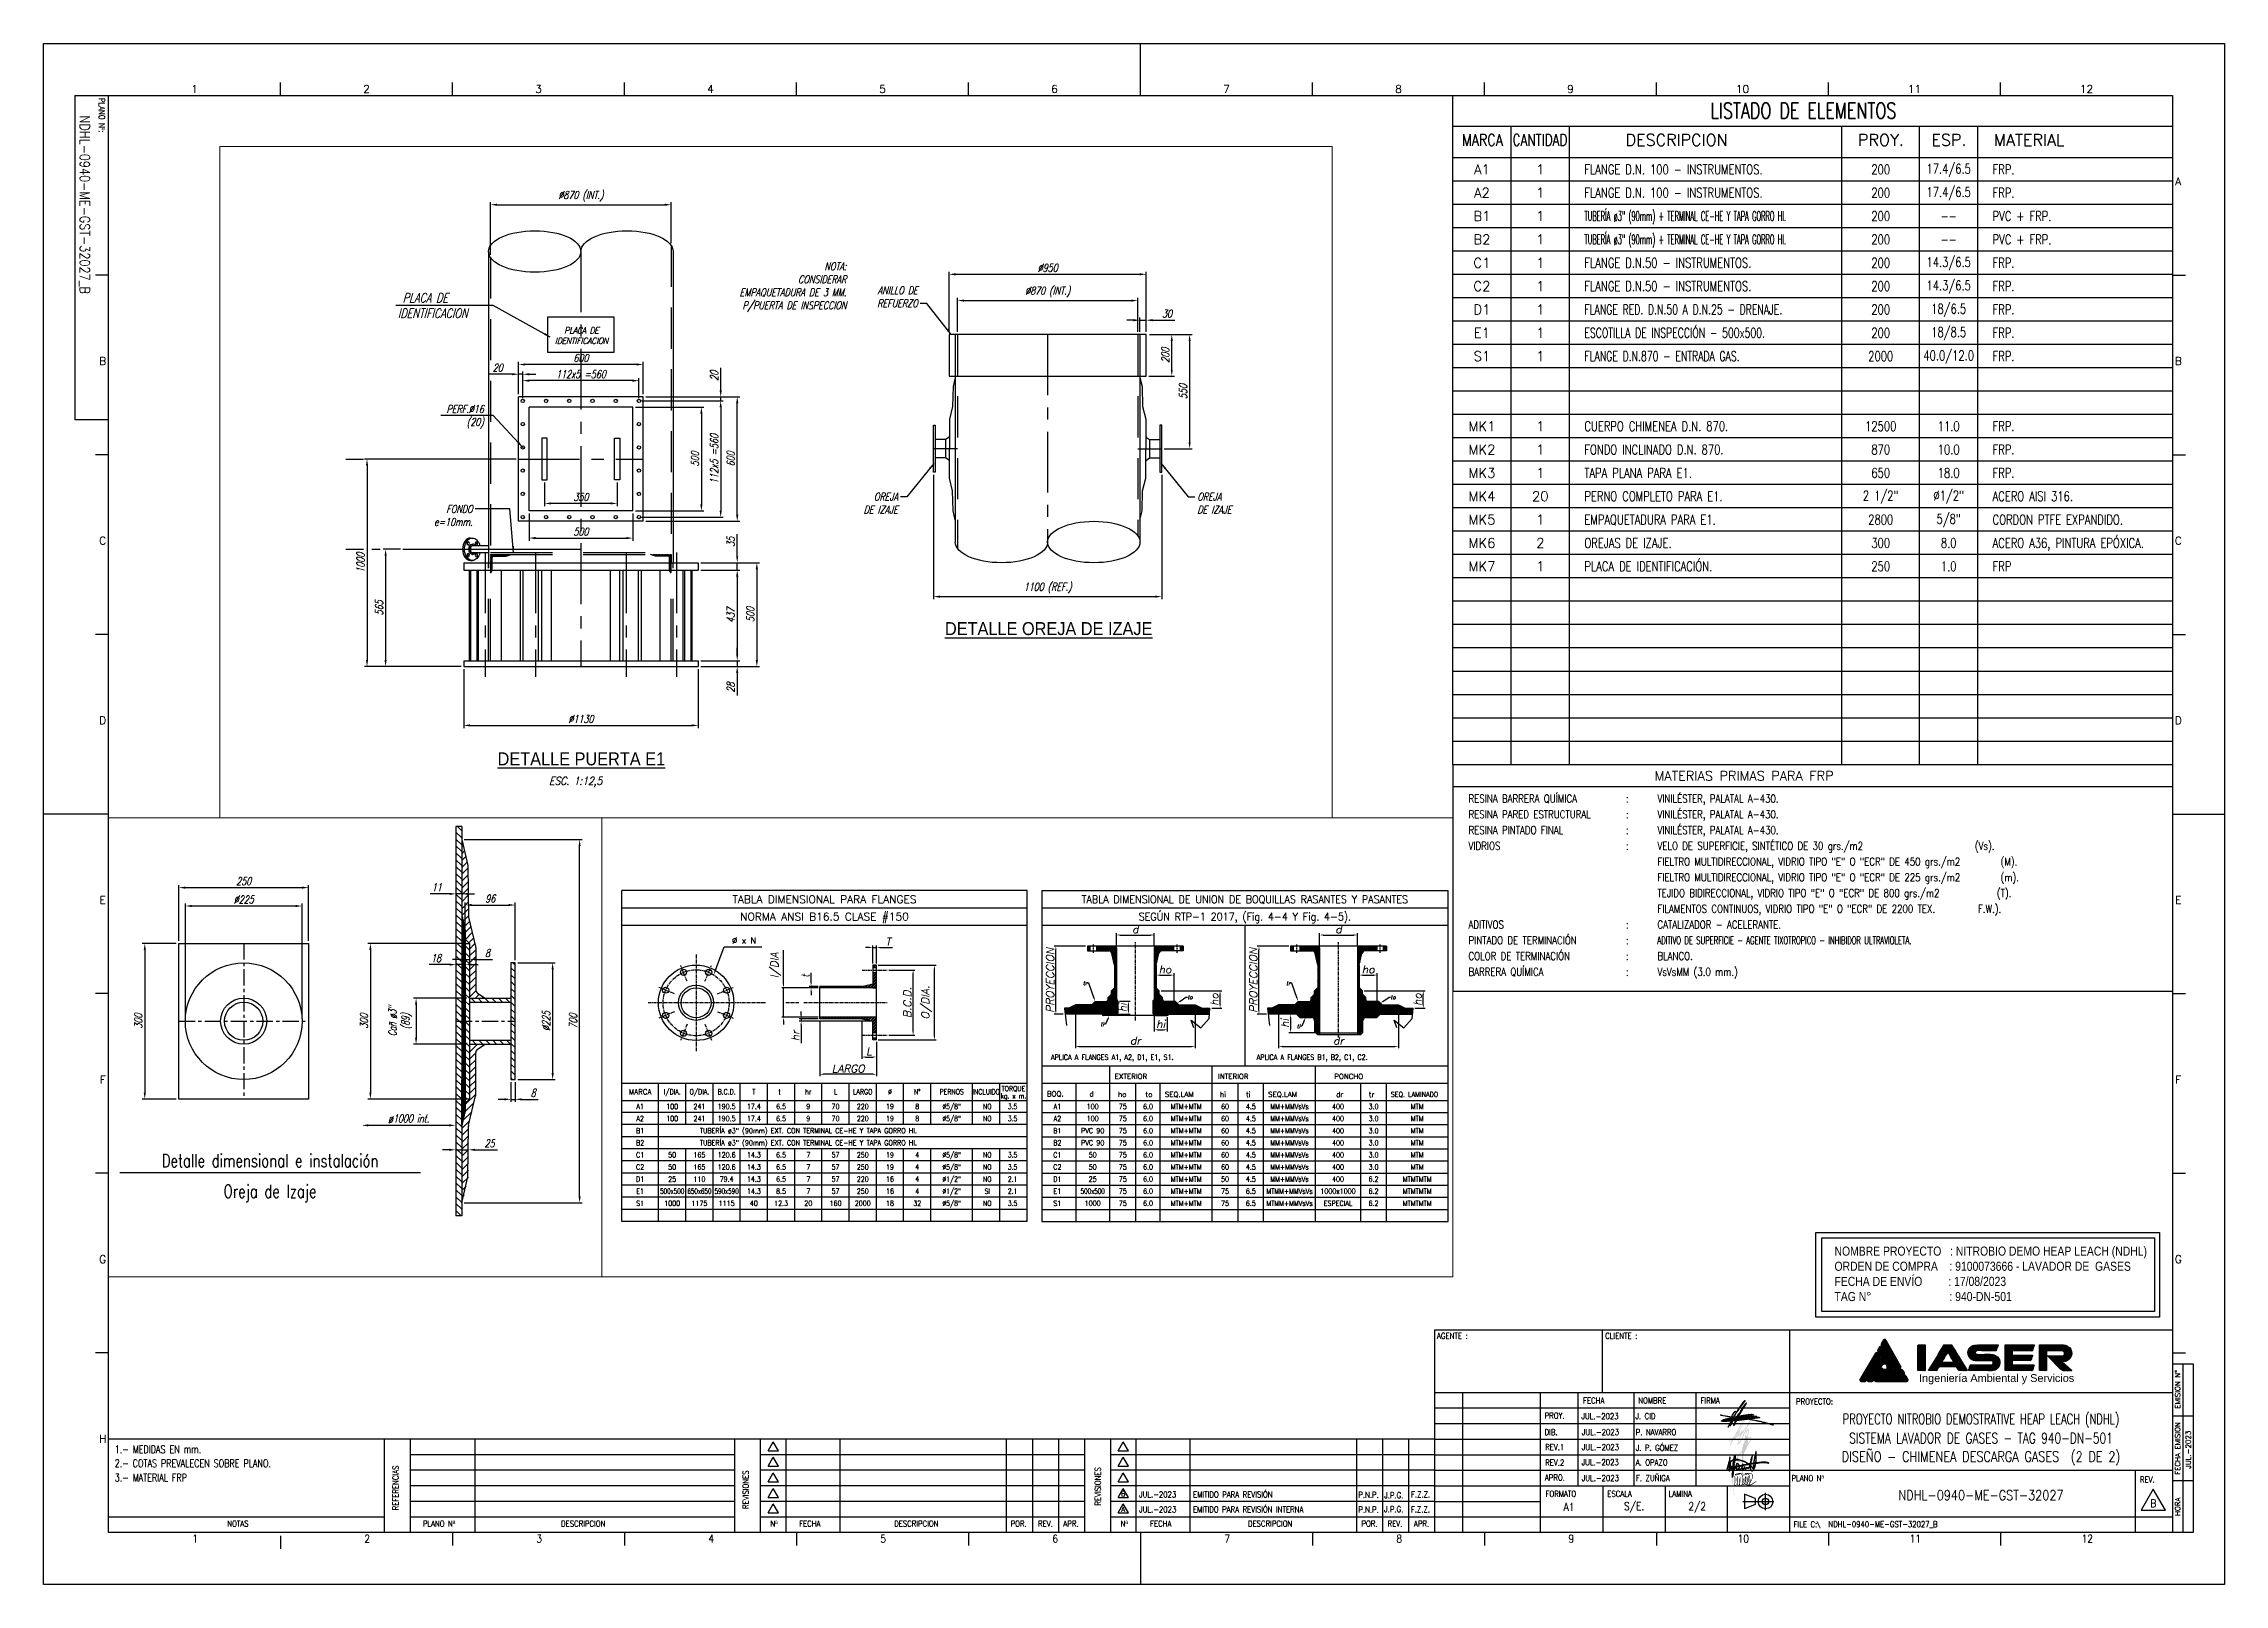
# Paper-space layout '2-2' of a CAD drawing. Header units: inches, sheet in millimetres. Extents: x 11 to 852, y 0 to 594.
# The model-space entities are those that its viewports show. They can reach past a viewport. Long polylines and large blocks are cut down to what shows.
import ezdxf
from ezdxf import colors
from ezdxf.entities.mleader import LeaderData, LeaderLine
from ezdxf.enums import TextEntityAlignment as Align
from ezdxf.math import Vec2, Vec3

# ---------------------------------------------------------------- set-up
doc = ezdxf.new("R2010")
doc.units = ezdxf.units.IN
doc.header["$MEASUREMENT"] = 0
doc.linetypes.add('CENTER', pattern=[2, 1.25, -0.25, 0.25, -0.25])
doc.linetypes.add('HIDDEN', pattern=[9.525, 6.35, -3.175])
for name, color, linetype in [('IA-ACHU', 1, 'Continuous'), ('IA-DIBUJO', 3, 'Continuous'), ('IA-DIM', 7, 'Continuous'), ('IA-EJES', 4, 'CENTER'), ('IA-SEGM', 1, 'HIDDEN'), ('IA-TEXT', 2, 'Continuous'), ('IA-TITLE', 6, 'Continuous'), ('IA-TRAZ', 8, 'Continuous'), ('IA-VENT', 2, 'Continuous')]:
    doc.layers.add(name, color=color, linetype=linetype)
doc.styles.add('ARIALN_MM', font='ARIALN.TTF')
doc.styles.add('ING-AMB', font='romans.shx', dxfattribs={"width": 0.75, "oblique": 15})
doc.styles.add('ROMANS', font='ROMANS', dxfattribs={"oblique": 12, "height": 3})
doc.styles.get("Standard").update_dxf_attribs({"font": 'arial.ttf'})
doc.dimstyles.new('75', dxfattribs={"dimscale": 75, "dimtxt": 3, "dimasz": 2.5, "dimexe": 1, "dimexo": 1, "dimgap": 1, "dimtad": 1, "dimdec": 0, "dimzin": 0, "dimdsep": 46, "dimtxsty": 'ING-AMB', "dimcen": 0.1, "dimclrd": 7, "dimclre": 7, "dimclrt": 2, "dimadec": 0, "dimazin": 0, "dimtfac": 1, "dimtdec": 0, "dimtmove": 0, "dimatfit": 0, "dimfxl": 1, "dimtolj": 1, "dimtzin": 0, "dimarcsym": 0})
doc.dimstyles.new('COTA1$0', dxfattribs={"dimscale": 0, "dimtxt": 2.5, "dimasz": 2, "dimexe": 1, "dimexo": 1, "dimgap": 1, "dimtad": 1, "dimdec": 1, "dimlfac": -1, "dimdsep": 46, "dimtxsty": 'ROMANS', "dimcen": 0.09, "dimclrd": 1, "dimclre": 1, "dimclrt": 2, "dimadec": 0, "dimazin": 0, "dimtfac": 1, "dimtdec": 1, "dimtmove": 0, "dimatfit": 1, "dimfxl": 1, "dimtolj": 1, "dimtzin": 0, "dimarcsym": 0})
doc.dimstyles.new('ING-AMB 12.5', dxfattribs={"dimscale": 12.5, "dimtxt": 3, "dimasz": 2.5, "dimexe": 1, "dimexo": 1, "dimgap": 1, "dimtad": 1, "dimdec": 0, "dimzin": 0, "dimdsep": 46, "dimtxsty": 'ING-AMB', "dimcen": 0.1, "dimclrd": 7, "dimclre": 7, "dimclrt": 2, "dimadec": 0, "dimazin": 0, "dimtfac": 1, "dimtdec": 0, "dimtmove": 0, "dimatfit": 0, "dimfxl": 1.25, "dimtolj": 1, "dimtzin": 0, "dimarcsym": 1})
doc.dimstyles.new('ING-AMB 5', dxfattribs={"dimscale": 5, "dimtxt": 3, "dimasz": 2.5, "dimexe": 1, "dimexo": 1, "dimgap": 1, "dimtad": 1, "dimdec": 0, "dimzin": 0, "dimdsep": 46, "dimtxsty": 'ING-AMB', "dimcen": 0.1, "dimclrd": 7, "dimclre": 7, "dimclrt": 2, "dimadec": 0, "dimazin": 0, "dimtfac": 1, "dimtdec": 0, "dimtmove": 0, "dimatfit": 3, "dimfxl": 1, "dimtolj": 1, "dimtzin": 0, "dimarcsym": 0})
pattern_1 = [(45, (709.98646, 26.35357), (-0.08838835, 0.08838835), [])]
pattern_2 = [(45, (-318665.946, -115142.8915), (-6.629126, 6.629126), [])]
pattern_3 = [(135, (-318665.946, -115142.8915), (-6.629126, -6.629126), [])]
pattern_4 = [(45, (-302401.01227, -97261.7706), (-0.265165043, 0.265165043), [])]
pattern_5 = [(135, (-302401.01227, -97261.7706), (-0.265165043, -0.265165043), [])]
pattern_6 = [(45, (-302479.3548, -97261.7706), (-0.265165043, 0.265165043), [])]
pattern_7 = [(135, (-302479.3548, -97261.7706), (-0.265165043, -0.265165043), [])]
pattern_8 = [(135, (-300887.61413, -95765.15893), (-0.265165043, -0.265165043), [])]

# ---------------------------------------------------------------- blocks, each defined once
blk = doc.blocks.new('Form')
at = {"true_color": 0x00c200}
h = blk.add_hatch(dxfattribs=at)
h.set_pattern_fill('ANSI31', color=92)
h.set_pattern_definition(pattern_1)
h.paths.add_polyline_path([(710.48, 94.21, 0.576873), (709.61, 94.22), (708.72, 92.73, 0.270221), (708.72, 92.23), (713.71, 83.42, 0.270042), (714.14, 83.17), (715.78, 83.17, 0.572412), (716.22, 83.92)])
h.paths.add_polyline_path([(709.61, 82.84, -0.186623), (709.4, 82.91), (708.99, 83.29, 0.479423), (708.53, 83.21), (707.53, 81.47, 0.57635), (707.96, 80.72), (717.15, 80.72, 0.572412), (717.59, 81.46), (716.97, 82.58, 0.271931), (716.53, 82.84)])
h = blk.add_hatch(dxfattribs=at)
h.set_pattern_fill('ANSI31', color=92)
h.set_pattern_definition(pattern_1)
h.paths.add_polyline_path([(700.49, 78.99, 0.58279), (700.92, 78.24), (702.42, 78.24, 0.26762), (702.85, 78.49), (708.1, 87.55, 0.280355), (708.09, 88.07), (707.41, 89.13, 0.557127), (706.56, 89.12)])
at = {"true_color": 0x0000df}
h = blk.add_hatch(dxfattribs=at)
h.set_pattern_fill('ANSI31', color=172)
h.set_pattern_definition(pattern_1)
h.paths.add_polyline_path([(708.88, 91.55, 0.572212), (708.02, 91.55), (707.29, 90.34, 0.284167), (707.29, 89.81), (710.8, 84.3, -0.176969), (710.85, 84.1), (710.77, 83.51, 0.453736), (711.07, 83.17), (712.84, 83.17, 0.577073), (713.27, 83.92)])
h.paths.add_polyline_path([(709.07, 84.51, -0.160705), (709.21, 84.64), (709.72, 84.86, 0.46747), (709.85, 85.3), (708.77, 87, 0.562067), (707.92, 86.98), (703.29, 78.99, 0.57776), (703.72, 78.24), (705.18, 78.24, 0.268754), (705.62, 78.49)])
h.paths.add_polyline_path([(718.54, 78.24, 0.572412), (718.97, 78.98), (718.19, 80.38, 0.271931), (717.76, 80.63), (707.34, 80.63, 0.268754), (706.91, 80.38), (706.11, 78.99, 0.57635), (706.54, 78.24)])
h = blk.add_hatch(dxfattribs=at)
h.set_pattern_fill('ANSI31', color=172)
h.set_pattern_definition([(45, (752.61094, 42.49926), (-0.08838835, 0.08838835), [])])
edge = h.paths.add_edge_path()
edge.add_spline(control_points=[(725.6, 87.34), (725.6, 89.82), (725.6, 92.29), (725.6, 92.29), (725.6, 92.29), (723.06, 92.29), (723.06, 92.29)], knot_values=[0.5, 0.5, 0.5, 0.5, 0.6, 0.6, 0.6, 0.8, 0.8, 0.8, 0.8], degree=3, periodic=0)
edge.add_spline(control_points=[(723.06, 92.29), (722.86, 92.29), (722.8, 92.23), (722.8, 92.04)], knot_values=[0.8, 0.8, 0.8, 0.8, 1, 1, 1, 1], degree=3, periodic=0)
edge.add_spline(control_points=[(722.8, 92.04), (722.8, 92.04), (722.8, 89.63), (722.8, 87.21)], knot_values=[0, 0, 0, 0, 0.1, 0.1, 0.1, 0.1], degree=3, periodic=0)
edge.add_spline(control_points=[(722.8, 87.21), (722.8, 84.8), (722.8, 82.39), (722.8, 82.39), (722.8, 82.39), (723.5, 82.39), (724.2, 82.39)], knot_values=[0.1, 0.1, 0.1, 0.1, 0.2, 0.2, 0.2, 0.3, 0.3, 0.3, 0.3], degree=3, periodic=0)
edge.add_spline(control_points=[(724.2, 82.39), (724.9, 82.39), (725.6, 82.39), (725.6, 82.39), (725.6, 82.39), (725.6, 84.86), (725.6, 87.34)], knot_values=[0.3, 0.3, 0.3, 0.3, 0.4, 0.4, 0.4, 0.5, 0.5, 0.5, 0.5], degree=3, periodic=0)
edge = h.paths.add_edge_path()
edge.add_spline(control_points=[(734.4, 92.29), (733.64, 92.29), (732.88, 92.29), (732.88, 92.29), (732.88, 92.29), (731.42, 89.85), (731.42, 89.85)], knot_values=[0.708333, 0.708333, 0.708333, 0.708333, 0.75, 0.75, 0.75, 0.833333, 0.833333, 0.833333, 0.833333], degree=3, periodic=0)
edge.add_spline(control_points=[(731.42, 89.85), (730.91, 89), (730.44, 88.21), (729.93, 87.37), (729.93, 87.37), (729.19, 86.12), (728.44, 84.88)], knot_values=[0.833333, 0.833333, 0.833333, 0.833333, 0.916667, 0.916667, 0.916667, 0.958333, 0.958333, 0.958333, 0.958333], degree=3, periodic=0)
edge.add_spline(control_points=[(728.44, 84.88), (727.7, 83.63), (726.95, 82.39), (726.95, 82.39), (726.95, 82.39), (730.09, 82.39), (730.09, 82.39)], knot_values=[0.958333, 0.958333, 0.958333, 0.958333, 1, 1, 1, 1.083333, 1.083333, 1.083333, 1.083333], degree=3, periodic=0)
edge.add_spline(control_points=[(730.09, 82.39), (730.22, 82.63), (730.76, 83.83), (731.1, 83.83), (731.1, 83.83), (737.62, 83.83), (737.62, 83.83)], knot_values=[0.083333, 0.083333, 0.083333, 0.083333, 0.166667, 0.166667, 0.166667, 0.25, 0.25, 0.25, 0.25], degree=3, periodic=0)
edge.add_spline(control_points=[(737.62, 83.83), (737.9, 83.83), (738.53, 82.5), (738.55, 82.39), (738.55, 82.39), (739.36, 82.39), (740.16, 82.39)], knot_values=[0.25, 0.25, 0.25, 0.25, 0.333333, 0.333333, 0.333333, 0.375, 0.375, 0.375, 0.375], degree=3, periodic=0)
edge.add_spline(control_points=[(740.16, 82.39), (740.97, 82.39), (741.77, 82.39), (741.77, 82.39), (741.77, 82.39), (738.84, 87.33), (738.84, 87.33)], knot_values=[0.375, 0.375, 0.375, 0.375, 0.416667, 0.416667, 0.416667, 0.5, 0.5, 0.5, 0.5], degree=3, periodic=0)
edge.add_spline(control_points=[(738.84, 87.33), (738.33, 88.18), (737.89, 88.94), (737.38, 89.77)], knot_values=[0.5, 0.5, 0.5, 0.5, 0.583333, 0.583333, 0.583333, 0.583333], degree=3, periodic=0)
edge.add_spline(control_points=[(737.38, 89.77), (737.13, 90.18), (736, 91.99), (735.93, 92.29), (735.93, 92.29), (735.17, 92.29), (734.4, 92.29)], knot_values=[0.583333, 0.583333, 0.583333, 0.583333, 0.666667, 0.666667, 0.666667, 0.708333, 0.708333, 0.708333, 0.708333], degree=3, periodic=0)
edge = h.paths.add_edge_path(flags=16)
edge.add_spline(control_points=[(732.6, 86.65), (732.82, 87.06), (734.17, 89.41), (734.4, 89.58)], knot_values=[0.833333, 0.833333, 0.833333, 0.833333, 1, 1, 1, 1], degree=3, periodic=0)
edge.add_spline(control_points=[(734.4, 89.58), (734.47, 89.28), (734.77, 88.88), (734.94, 88.59)], knot_values=[0, 0, 0, 0, 0.166667, 0.166667, 0.166667, 0.166667], degree=3, periodic=0)
edge.add_spline(control_points=[(734.94, 88.59), (735.14, 88.25), (735.32, 87.97), (735.5, 87.64)], knot_values=[0.166667, 0.166667, 0.166667, 0.166667, 0.333333, 0.333333, 0.333333, 0.333333], degree=3, periodic=0)
edge.add_spline(control_points=[(735.5, 87.64), (735.72, 87.23), (736.53, 86.02), (736.6, 85.69), (736.6, 85.69), (732.03, 85.69), (732.03, 85.69)], knot_values=[0.333333, 0.333333, 0.333333, 0.333333, 0.5, 0.5, 0.5, 0.666667, 0.666667, 0.666667, 0.666667], degree=3, periodic=0)
edge.add_spline(control_points=[(732.03, 85.69), (732.21, 86.03), (732.4, 86.29), (732.6, 86.65)], knot_values=[0.666667, 0.666667, 0.666667, 0.666667, 0.833333, 0.833333, 0.833333, 0.833333], degree=3, periodic=0)
edge = h.paths.add_edge_path()
edge.add_spline(control_points=[(745.09, 89.82), (745.45, 90.28), (746.76, 90.09), (747.53, 90.09)], knot_values=[0.684211, 0.684211, 0.684211, 0.684211, 0.736842, 0.736842, 0.736842, 0.736842], degree=3, periodic=0)
edge.add_spline(control_points=[(747.53, 90.09), (749.36, 90.09), (751.2, 90.09), (753.03, 90.09)], knot_values=[0.736842, 0.736842, 0.736842, 0.736842, 0.789474, 0.789474, 0.789474, 0.789474], degree=3, periodic=0)
edge.add_spline(control_points=[(753.03, 90.09), (753.09, 90.82), (753.65, 91.56), (753.71, 92.29)], knot_values=[0.789474, 0.789474, 0.789474, 0.789474, 0.842105, 0.842105, 0.842105, 0.842105], degree=3, periodic=0)
edge.add_spline(control_points=[(753.71, 92.29), (751.28, 92.29), (748.85, 92.29), (746.43, 92.29)], knot_values=[0.842105, 0.842105, 0.842105, 0.842105, 0.894737, 0.894737, 0.894737, 0.894737], degree=3, periodic=0)
edge.add_spline(control_points=[(746.43, 92.29), (745.05, 92.29), (744.18, 92.28), (743.38, 91.7)], knot_values=[0.894737, 0.894737, 0.894737, 0.894737, 0.947368, 0.947368, 0.947368, 0.947368], degree=3, periodic=0)
edge.add_spline(control_points=[(743.38, 91.7), (742.66, 91.19), (742.11, 90.22), (742.11, 89.33)], knot_values=[0.947368, 0.947368, 0.947368, 0.947368, 1, 1, 1, 1], degree=3, periodic=0)
edge.add_spline(control_points=[(742.11, 89.33), (742.11, 88.37), (742.63, 87.46), (743.17, 87.01)], knot_values=[0, 0, 0, 0, 0.052632, 0.052632, 0.052632, 0.052632], degree=3, periodic=0)
edge.add_spline(control_points=[(743.17, 87.01), (743.88, 86.4), (744.48, 86.19), (745.75, 86.2), (745.75, 86.2), (750.83, 86.2), (750.83, 86.2)], knot_values=[0.052632, 0.052632, 0.052632, 0.052632, 0.105263, 0.105263, 0.105263, 0.157895, 0.157895, 0.157895, 0.157895], degree=3, periodic=0)
edge.add_spline(control_points=[(750.83, 86.2), (751.54, 86.2), (751.84, 85.96), (751.84, 85.35)], knot_values=[0.157895, 0.157895, 0.157895, 0.157895, 0.210526, 0.210526, 0.210526, 0.210526], degree=3, periodic=0)
edge.add_spline(control_points=[(751.84, 85.35), (751.84, 84.52), (751.07, 84.59), (750.24, 84.59), (750.24, 84.59), (743.04, 84.59), (743.04, 84.59)], knot_values=[0.210526, 0.210526, 0.210526, 0.210526, 0.263158, 0.263158, 0.263158, 0.315789, 0.315789, 0.315789, 0.315789], degree=3, periodic=0)
edge.add_spline(control_points=[(743.04, 84.59), (742.9, 84.3), (742.78, 83.88), (742.65, 83.54)], knot_values=[0.315789, 0.315789, 0.315789, 0.315789, 0.368421, 0.368421, 0.368421, 0.368421], degree=3, periodic=0)
edge.add_spline(control_points=[(742.65, 83.54), (742.51, 83.17), (742.36, 82.74), (742.28, 82.39)], knot_values=[0.368421, 0.368421, 0.368421, 0.368421, 0.421053, 0.421053, 0.421053, 0.421053], degree=3, periodic=0)
edge.add_spline(control_points=[(742.28, 82.39), (744.76, 82.39), (747.24, 82.39), (749.73, 82.39)], knot_values=[0.421053, 0.421053, 0.421053, 0.421053, 0.473684, 0.473684, 0.473684, 0.473684], degree=3, periodic=0)
edge.add_spline(control_points=[(749.73, 82.39), (751.25, 82.39), (751.97, 82.25), (752.96, 82.88)], knot_values=[0.473684, 0.473684, 0.473684, 0.473684, 0.526316, 0.526316, 0.526316, 0.526316], degree=3, periodic=0)
edge.add_spline(control_points=[(752.96, 82.88), (755.18, 84.26), (754.91, 88.1), (751.64, 88.62)], knot_values=[0.526316, 0.526316, 0.526316, 0.526316, 0.578947, 0.578947, 0.578947, 0.578947], degree=3, periodic=0)
edge.add_spline(control_points=[(751.64, 88.62), (749.56, 88.95), (745.67, 88.3), (745.13, 88.88)], knot_values=[0.578947, 0.578947, 0.578947, 0.578947, 0.631579, 0.631579, 0.631579, 0.631579], degree=3, periodic=0)
edge.add_spline(control_points=[(745.13, 88.88), (744.88, 89.15), (744.86, 89.53), (745.09, 89.82)], knot_values=[0.631579, 0.631579, 0.631579, 0.631579, 0.684211, 0.684211, 0.684211, 0.684211], degree=3, periodic=0)
edge = h.paths.add_edge_path()
edge.add_spline(control_points=[(759.13, 89.2), (759.13, 89.6), (759.13, 90.01), (759.13, 90.01), (759.13, 90.01), (766.75, 90.01), (766.75, 90.01)], knot_values=[0.633333, 0.633333, 0.633333, 0.633333, 0.666667, 0.666667, 0.666667, 0.733333, 0.733333, 0.733333, 0.733333], degree=3, periodic=0)
edge.add_spline(control_points=[(766.75, 90.01), (767.06, 90.01), (767.08, 90.47), (767.29, 91.08)], knot_values=[0.733333, 0.733333, 0.733333, 0.733333, 0.8, 0.8, 0.8, 0.8], degree=3, periodic=0)
edge.add_spline(control_points=[(767.29, 91.08), (767.43, 91.49), (767.58, 91.89), (767.68, 92.29), (767.68, 92.29), (764.86, 92.29), (762.05, 92.29)], knot_values=[0.8, 0.8, 0.8, 0.8, 0.866667, 0.866667, 0.866667, 0.9, 0.9, 0.9, 0.9], degree=3, periodic=0)
edge.add_spline(control_points=[(762.05, 92.29), (759.23, 92.29), (756.42, 92.29), (756.42, 92.29), (756.42, 92.29), (756.42, 89.82), (756.42, 87.34)], knot_values=[0.9, 0.9, 0.9, 0.9, 0.933333, 0.933333, 0.933333, 0.966667, 0.966667, 0.966667, 0.966667], degree=3, periodic=0)
edge.add_spline(control_points=[(756.42, 87.34), (756.42, 84.86), (756.42, 82.39), (756.42, 82.39), (756.42, 82.39), (767, 82.39), (767, 82.39)], knot_values=[0.966667, 0.966667, 0.966667, 0.966667, 1, 1, 1, 1.066667, 1.066667, 1.066667, 1.066667], degree=3, periodic=0)
edge.add_spline(control_points=[(767, 82.39), (767.03, 82.75), (767.42, 83.76), (767.57, 84.2)], knot_values=[0.066667, 0.066667, 0.066667, 0.066667, 0.133333, 0.133333, 0.133333, 0.133333], degree=3, periodic=0)
edge.add_spline(control_points=[(767.57, 84.2), (767.65, 84.44), (767.77, 84.67), (767.42, 84.67), (767.42, 84.67), (765.35, 84.67), (763.27, 84.67)], knot_values=[0.133333, 0.133333, 0.133333, 0.133333, 0.2, 0.2, 0.2, 0.233333, 0.233333, 0.233333, 0.233333], degree=3, periodic=0)
edge.add_spline(control_points=[(763.27, 84.67), (761.2, 84.67), (759.13, 84.67), (759.13, 84.67), (759.13, 84.67), (759.13, 85.07), (759.13, 85.48)], knot_values=[0.233333, 0.233333, 0.233333, 0.233333, 0.266667, 0.266667, 0.266667, 0.3, 0.3, 0.3, 0.3], degree=3, periodic=0)
edge.add_spline(control_points=[(759.13, 85.48), (759.13, 85.88), (759.13, 86.28), (759.13, 86.28), (759.13, 86.28), (766.15, 86.28), (766.15, 86.28)], knot_values=[0.3, 0.3, 0.3, 0.3, 0.333333, 0.333333, 0.333333, 0.4, 0.4, 0.4, 0.4], degree=3, periodic=0)
edge.add_spline(control_points=[(766.15, 86.28), (766.47, 86.28), (766.57, 86.9), (766.67, 87.2)], knot_values=[0.4, 0.4, 0.4, 0.4, 0.466667, 0.466667, 0.466667, 0.466667], degree=3, periodic=0)
edge.add_spline(control_points=[(766.67, 87.2), (766.78, 87.52), (766.99, 88), (767, 88.4), (767, 88.4), (765.03, 88.4), (763.06, 88.4)], knot_values=[0.466667, 0.466667, 0.466667, 0.466667, 0.533333, 0.533333, 0.533333, 0.566667, 0.566667, 0.566667, 0.566667], degree=3, periodic=0)
edge.add_spline(control_points=[(763.06, 88.4), (761.09, 88.4), (759.13, 88.4), (759.13, 88.4), (759.13, 88.4), (759.13, 88.8), (759.13, 89.2)], knot_values=[0.566667, 0.566667, 0.566667, 0.566667, 0.6, 0.6, 0.6, 0.633333, 0.633333, 0.633333, 0.633333], degree=3, periodic=0)
h.paths.add_polyline_path([(778.36, 90.01, -0.997595), (778.43, 88.05), (772.84, 88.06), (777.83, 82.93, 0.208583), (779.31, 82.32), (782.16, 82.39), (778.35, 85.94, 1.12618), (778.77, 92.29), (769.71, 92.29), (769.71, 82.39), (772.42, 82.39), (772.42, 90.01)])
at = {"color": 1}
for p, q in [((0, 594), (841, 594)), ((0, 0), (0, 594)), ((423, 574), (423, 594)), ((841, 594), (841, 0)), ((91.33, 574), (91.33, 579)), ((157.67, 574), (157.67, 579)), ((224, 574), (224, 579)), ((290.33, 574), (290.33, 579)), ((356.67, 574), (356.67, 579)), ((423, 574), (423, 579)), ((489.33, 574), (489.33, 579)), ((555.67, 574), (555.67, 579)), ((622, 574), (622, 579)), ((688.33, 574), (688.33, 579)), ((754.67, 574), (754.67, 579)), ((25, 504.75), (20, 504.75)), ((821, 504.75), (826, 504.75)), ((25, 435.5), (20, 435.5)), ((821, 435.5), (826, 435.5)), ((25, 366.25), (20, 366.25)), ((821, 366.25), (826, 366.25)), ((25, 297), (0, 297)), ((25, 297), (20, 297)), ((821, 297), (841, 297)), ((25, 227.75), (20, 227.75)), ((821, 227.75), (826, 227.75)), ((25, 158.5), (20, 158.5)), ((821, 158.5), (826, 158.5)), ((25, 89.25), (20, 89.25)), ((821, 89.25), (826, 89.25)), ((279.38, 51.54), (281.38, 55)), ((279.38, 51.54), (283.38, 51.54)), ((283.38, 51.54), (281.38, 55)), ((414.38, 51.54), (416.38, 55)), ((414.38, 51.54), (418.38, 51.54)), ((418.38, 51.54), (416.38, 55)), ((266.38, 50), (141.38, 50)), ((266.38, 44), (141.38, 44)), ((401.38, 50), (276.38, 50)), ((401.38, 44), (276.38, 44)), ((279.38, 45.54), (281.38, 49)), ((279.38, 45.54), (283.38, 45.54)), ((279.38, 39.54), (281.38, 43)), ((283.38, 45.54), (281.38, 49)), ((283.38, 39.54), (281.38, 43)), ((536.38, 50), (411.38, 50)), ((536.38, 44), (411.38, 44)), ((414.38, 45.54), (416.38, 49)), ((414.38, 45.54), (418.38, 45.54)), ((414.38, 39.54), (416.38, 43)), ((418.38, 45.54), (416.38, 49)), ((418.38, 39.54), (416.38, 43)), ((266.38, 38), (141.38, 38)), ((401.38, 38), (276.38, 38)), ((279.38, 39.54), (283.38, 39.54)), ((279.38, 33.54), (281.38, 37)), ((283.38, 33.54), (281.38, 37)), ((536.38, 38), (411.38, 38)), ((414.38, 39.54), (418.38, 39.54)), ((414.38, 33.54), (416.38, 37)), ((418.38, 33.54), (416.38, 37)), ((664.04, 28.56), (664.04, 35.35)), ((266.38, 32), (141.38, 32)), ((401.38, 32), (276.38, 32)), ((279.38, 33.54), (283.38, 33.54)), ((279.38, 27.54), (281.38, 31)), ((279.38, 27.54), (283.38, 27.54)), ((283.38, 27.54), (281.38, 31)), ((536.38, 32), (411.38, 32)), ((414.38, 33.54), (418.38, 33.54)), ((414.38, 27.54), (416.38, 31)), ((414.38, 27.54), (418.38, 27.54)), ((418.38, 27.54), (416.38, 31)), ((655.33, 31.94), (667.23, 31.94)), ((91.33, 18.71), (91.33, 13.71)), ((157.67, 20), (157.67, 15)), ((224, 20), (224, 15)), ((290.33, 20), (290.33, 15)), ((356.67, 20), (356.67, 15)), ((423, 20), (423, 0)), ((423, 20), (423, 15)), ((489.33, 20), (489.33, 15)), ((555.67, 20), (555.67, 15)), ((622, 20), (622, 15)), ((688.33, 20), (688.33, 15)), ((754.67, 20), (754.67, 15)), ((841, 0), (0, 0))]:
    blk.add_line(p, q, dxfattribs=at)
at = {"color": 6}
for p, q in [((12, 574), (821, 574)), ((12, 574), (12, 449)), ((25, 20), (25, 574)), ((821, 574), (821, 20)), ((25, 449), (12, 449)), ((821, 85), (829, 85)), ((829, 85), (829, 20)), ((829, 20), (25, 20))]:
    blk.add_line(p, q, dxfattribs=at)
at = {"color": 2}
for p, q in [((536.38, 98), (536.38, 20)), ((821, 98), (536.38, 98)), ((601.23, 74), (601.23, 98)), ((673.28, 98), (673.28, 20)), ((536.38, 74), (821, 74)), ((536.38, 68), (673.28, 68)), ((547.18, 74), (547.18, 20)), ((577.18, 74), (577.18, 50)), ((577.18, 74), (577.18, 20)), ((591.6, 74), (591.6, 38)), ((613.21, 74), (613.21, 38)), ((637.21, 74), (637.21, 38)), ((276.38, 56), (25, 56)), ((131.38, 56), (131.38, 20)), ((141.38, 56), (141.38, 20)), ((166.38, 20), (166.38, 56)), ((266.38, 56), (266.38, 20)), ((276.38, 56), (276.38, 20)), ((411.38, 56), (276.38, 56)), ((286.38, 20), (286.38, 56)), ((307.17, 20), (307.17, 56)), ((371.38, 20), (371.38, 56)), ((381.38, 56), (381.38, 20)), ((391.38, 56), (391.38, 20)), ((401.38, 56), (401.38, 20)), ((536.38, 56), (411.38, 56)), ((411.38, 56), (411.38, 20)), ((421.38, 20), (421.38, 56)), ((442.17, 20), (442.17, 56)), ((506.38, 20), (506.38, 56)), ((516.38, 56), (516.38, 20)), ((526.38, 56), (526.38, 20)), ((673.28, 44), (821, 44)), ((806.59, 44), (806.59, 20)), ((577.18, 38), (673.28, 38)), ((601.28, 38), (601.28, 20)), ((625.28, 38), (625.28, 20)), ((649.28, 38), (649.28, 20)), ((25, 26), (131.38, 26)), ((141.38, 26), (266.38, 26)), ((276.38, 26), (401.38, 26)), ((411.38, 26), (821, 26))]:
    blk.add_line(p, q, dxfattribs=at)
at = {"color": 95}
for p, q in [((708.72, 92.73), (709.61, 94.22)), ((710.48, 94.21), (716.22, 83.92)), ((700.49, 78.99), (706.56, 89.12)), ((702.85, 78.49), (708.1, 87.55)), ((707.41, 89.13), (708.09, 88.07)), ((708.72, 92.23), (713.71, 83.42)), ((700.92, 78.24), (702.42, 78.24)), ((707.53, 81.47), (708.53, 83.21)), ((707.96, 80.72), (717.15, 80.72)), ((709.4, 82.91), (708.99, 83.29)), ((716.53, 82.84), (709.61, 82.84)), ((714.14, 83.17), (715.78, 83.17)), ((716.97, 82.58), (717.59, 81.46))]:
    blk.add_line(p, q, dxfattribs=at)
at = {"color": 156}
for p, q in [((703.29, 78.99), (707.92, 86.98)), ((705.62, 78.49), (709.07, 84.51)), ((707.29, 90.34), (708.02, 91.55)), ((707.29, 89.81), (710.8, 84.3)), ((708.77, 87), (709.86, 85.29)), ((708.88, 91.55), (713.27, 83.92)), ((709.21, 84.64), (709.72, 84.86)), ((710.85, 84.1), (710.77, 83.51)), ((703.72, 78.24), (705.18, 78.24)), ((706.11, 78.99), (706.91, 80.38)), ((706.54, 78.24), (718.54, 78.24)), ((707.34, 80.63), (717.76, 80.63)), ((711.07, 83.17), (712.84, 83.17)), ((718.19, 80.38), (718.97, 78.98))]:
    blk.add_line(p, q, dxfattribs=at)
at = {"color": 8}
for p, q in [((825, 85), (825, 20)), ((536.38, 62), (673.28, 62)), ((821, 65), (828.94, 65)), ((536.38, 56), (673.28, 56)), ((536.38, 50), (612.04, 50)), ((536.38, 44), (577.18, 44)), ((577.18, 44), (673.28, 44)), ((612.04, 50), (673.28, 50)), ((536.38, 38), (577.18, 38)), ((821, 40), (828.94, 40)), ((536.38, 32), (577.18, 32))]:
    blk.add_line(p, q, dxfattribs=at)
at = {"color": 3}
for p, q in [((660, 33.16), (655.88, 34.78)), ((655.88, 34.78), (655.88, 29.11)), ((660, 30.73), (655.88, 29.11)), ((660, 33.16), (660, 30.73))]:
    blk.add_line(p, q, dxfattribs=at)
at = {"color": 156}
blk.add_lwpolyline([(772.42, 90.01), (772.42, 82.39), (769.71, 82.39), (769.71, 92.29), (778.77, 92.29, -1.12618), (778.35, 85.94), (782.16, 82.39), (779.31, 82.32, -0.208583), (777.83, 82.93), (772.84, 88.06), (778.43, 88.05, 0.961015), (778.43, 90.01)], format="xyb", close=True, dxfattribs=at)
at = {"color": 1}
blk.add_lwpolyline([(813.56, 36.65), (808.89, 28.55), (818.24, 28.55)], close=True, dxfattribs=at)
at = {"color": 3}
for radius in [2.83, 1.21]:
    blk.add_circle((664.04, 31.94), radius, dxfattribs=at)
at = {"color": 95}
for centre, radius, start, end in [((709.15, 92.47), 0.5, 149.06724, 209.55271), ((710.04, 93.96), 0.5, 29.14938, 149.06724), ((706.99, 88.86), 0.5, 32.57386, 149.06724), ((707.66, 87.8), 0.5, 329.92953, 32.57386), ((700.92, 78.74), 0.5, 149.06724, 270), ((700.92, 78.74), 0.5, 149.06724, 270), ((702.42, 78.74), 0.5, 270, 329.92953), ((707.96, 81.22), 0.5, 150.17208, 270), ((708.79, 83.06), 0.3, 47.71554, 150.17208), ((709.61, 83.14), 0.3, 227.71554, 270), ((714.14, 83.67), 0.5, 209.55271, 270), ((715.78, 83.67), 0.5, 270, 29.14938), ((716.53, 82.34), 0.5, 29.14938, 90), ((717.15, 81.22), 0.5, 270, 29.14938)]:
    blk.add_arc(centre, radius, start, end, dxfattribs=at)
at = {"color": 156}
for centre, radius, start, end in [((707.71, 90.08), 0.5, 149.06724, 212.52075), ((708.36, 86.74), 0.5, 31.27552, 151.22788), ((708.35, 86.73), 0.5, 32.57386, 149.92953), ((708.45, 91.3), 0.5, 29.95236, 149.06724), ((709.33, 84.36), 0.3, 113.65353, 150.17208), ((709.6, 85.14), 0.3, 293.65353, 31.27552), ((710.55, 84.14), 0.3, 352.37802, 32.52075), ((703.72, 78.74), 0.5, 149.92953, 270), ((705.18, 78.74), 0.5, 270, 330.17208), ((706.54, 78.74), 0.5, 150.17208, 270), ((707.34, 80.13), 0.5, 90, 150.17208), ((711.07, 83.47), 0.3, 172.37802, 270), ((712.84, 83.67), 0.5, 270, 29.95236), ((717.76, 80.13), 0.5, 29.14938, 90), ((718.54, 78.74), 0.5, 270, 29.14938)]:
    blk.add_arc(centre, radius, start, end, dxfattribs=at)
for points, knots in [([(722.8, 92.04), (722.8, 92.04), (722.8, 82.39), (722.8, 82.39), (722.8, 82.39), (725.6, 82.39), (725.6, 82.39), (725.6, 82.39), (725.6, 92.29), (725.6, 92.29), (725.6, 92.29), (723.06, 92.29), (723.06, 92.29), (722.86, 92.29), (722.8, 92.23), (722.8, 92.04)], [0, 0, 0, 0, 0.2, 0.2, 0.2, 0.4, 0.4, 0.4, 0.6, 0.6, 0.6, 0.8, 0.8, 0.8, 1, 1, 1, 1]), ([(726.95, 82.39), (726.95, 82.39), (730.09, 82.39), (730.09, 82.39), (730.22, 82.63), (730.76, 83.83), (731.1, 83.83), (731.1, 83.83), (737.62, 83.83), (737.62, 83.83), (737.9, 83.83), (738.53, 82.5), (738.55, 82.39), (738.55, 82.39), (741.77, 82.39), (741.77, 82.39), (741.77, 82.39), (738.84, 87.33), (738.84, 87.33), (738.33, 88.18), (737.89, 88.94), (737.38, 89.77), (737.13, 90.18), (736, 91.99), (735.93, 92.29), (735.93, 92.29), (732.88, 92.29), (732.88, 92.29), (732.88, 92.29), (731.42, 89.85), (731.42, 89.85), (730.91, 89), (730.44, 88.21), (729.93, 87.37), (729.93, 87.37), (726.95, 82.39), (726.95, 82.39)], [0, 0, 0, 0, 0.083333, 0.083333, 0.083333, 0.166667, 0.166667, 0.166667, 0.25, 0.25, 0.25, 0.333333, 0.333333, 0.333333, 0.416667, 0.416667, 0.416667, 0.5, 0.5, 0.5, 0.583333, 0.583333, 0.583333, 0.666667, 0.666667, 0.666667, 0.75, 0.75, 0.75, 0.833333, 0.833333, 0.833333, 0.916667, 0.916667, 0.916667, 1, 1, 1, 1]), ([(734.4, 89.58), (734.47, 89.28), (734.77, 88.88), (734.94, 88.59), (735.14, 88.25), (735.32, 87.97), (735.5, 87.64), (735.72, 87.23), (736.53, 86.02), (736.6, 85.69), (736.6, 85.69), (732.03, 85.69), (732.03, 85.69), (732.21, 86.03), (732.4, 86.29), (732.6, 86.65), (732.82, 87.06), (734.17, 89.41), (734.4, 89.58)], [0, 0, 0, 0, 0.166667, 0.166667, 0.166667, 0.333333, 0.333333, 0.333333, 0.5, 0.5, 0.5, 0.666667, 0.666667, 0.666667, 0.833333, 0.833333, 0.833333, 1, 1, 1, 1]), ([(742.11, 89.33), (742.11, 88.37), (742.63, 87.46), (743.17, 87.01), (743.88, 86.4), (744.48, 86.19), (745.75, 86.2), (745.75, 86.2), (750.83, 86.2), (750.83, 86.2), (751.54, 86.2), (751.84, 85.96), (751.84, 85.35), (751.84, 84.52), (751.07, 84.59), (750.24, 84.59), (750.24, 84.59), (743.04, 84.59), (743.04, 84.59), (742.9, 84.3), (742.78, 83.88), (742.65, 83.54), (742.51, 83.17), (742.36, 82.74), (742.28, 82.39), (744.76, 82.39), (747.24, 82.39), (749.73, 82.39), (751.25, 82.39), (751.97, 82.25), (752.96, 82.88), (755.18, 84.26), (754.91, 88.1), (751.64, 88.62), (749.56, 88.95), (745.67, 88.3), (745.13, 88.88), (744.88, 89.15), (744.86, 89.53), (745.09, 89.82), (745.45, 90.28), (746.76, 90.09), (747.53, 90.09), (749.36, 90.09), (751.2, 90.09), (753.03, 90.09), (753.09, 90.82), (753.65, 91.56), (753.71, 92.29), (751.28, 92.29), (748.85, 92.29), (746.43, 92.29), (745.05, 92.29), (744.18, 92.28), (743.38, 91.7), (742.66, 91.19), (742.11, 90.22), (742.11, 89.33)], [0, 0, 0, 0, 0.052632, 0.052632, 0.052632, 0.105263, 0.105263, 0.105263, 0.157895, 0.157895, 0.157895, 0.210526, 0.210526, 0.210526, 0.263158, 0.263158, 0.263158, 0.315789, 0.315789, 0.315789, 0.368421, 0.368421, 0.368421, 0.421053, 0.421053, 0.421053, 0.473684, 0.473684, 0.473684, 0.526316, 0.526316, 0.526316, 0.578947, 0.578947, 0.578947, 0.631579, 0.631579, 0.631579, 0.684211, 0.684211, 0.684211, 0.736842, 0.736842, 0.736842, 0.789474, 0.789474, 0.789474, 0.842105, 0.842105, 0.842105, 0.894737, 0.894737, 0.894737, 0.947368, 0.947368, 0.947368, 1, 1, 1, 1]), ([(756.42, 82.39), (756.42, 82.39), (767, 82.39), (767, 82.39), (767.03, 82.75), (767.42, 83.76), (767.57, 84.2), (767.65, 84.44), (767.77, 84.67), (767.42, 84.67), (767.42, 84.67), (759.13, 84.67), (759.13, 84.67), (759.13, 84.67), (759.13, 86.28), (759.13, 86.28), (759.13, 86.28), (766.15, 86.28), (766.15, 86.28), (766.47, 86.28), (766.57, 86.9), (766.67, 87.2), (766.78, 87.52), (766.99, 88), (767, 88.4), (767, 88.4), (759.13, 88.4), (759.13, 88.4), (759.13, 88.4), (759.13, 90.01), (759.13, 90.01), (759.13, 90.01), (766.75, 90.01), (766.75, 90.01), (767.06, 90.01), (767.08, 90.47), (767.29, 91.08), (767.43, 91.49), (767.58, 91.89), (767.68, 92.29), (767.68, 92.29), (756.42, 92.29), (756.42, 92.29), (756.42, 92.29), (756.42, 82.39), (756.42, 82.39)], [0, 0, 0, 0, 0.066667, 0.066667, 0.066667, 0.133333, 0.133333, 0.133333, 0.2, 0.2, 0.2, 0.266667, 0.266667, 0.266667, 0.333333, 0.333333, 0.333333, 0.4, 0.4, 0.4, 0.466667, 0.466667, 0.466667, 0.533333, 0.533333, 0.533333, 0.6, 0.6, 0.6, 0.666667, 0.666667, 0.666667, 0.733333, 0.733333, 0.733333, 0.8, 0.8, 0.8, 0.866667, 0.866667, 0.866667, 0.933333, 0.933333, 0.933333, 1, 1, 1, 1])]:
    blk.add_open_spline(points, degree=3, knots=knots, dxfattribs=at)
at = {"color": 2, "style": 'ING-AMB', "width": 0.85}
for s, rotation, p in [('PLANO Nº:', 270, (21.34, 573.08)), ('REFERENCIAS', 90, (136.89, 28.53)), ('REVISIONES', 90, (271.89, 29.08))]:
    blk.add_text(s, height=2.3, rotation=rotation, dxfattribs=at).set_placement(p)
at = {"color": 1, "style": 'ING-AMB'}
for s, p in [('1', (58.17, 575)), ('2', (124.5, 575)), ('3', (190.83, 575)), ('4', (257.17, 575)), ('5', (323.5, 575)), ('6', (389.83, 575)), ('7', (456.17, 575)), ('8', (522.5, 575)), ('9', (588.83, 575)), ('10', (655.17, 575)), ('11', (721.5, 575)), ('12', (787.83, 575)), ('A', (823.23, 539.37)), ('B', (22.83, 470.12)), ('B', (823.23, 470.12)), ('C', (22.83, 400.87)), ('C', (823.23, 400.87)), ('D', (22.83, 331.62)), ('D', (823.23, 331.62)), ('E', (22.83, 262.37)), ('E', (823.23, 262.37)), ('F', (22.83, 193.12)), ('F', (823.23, 193.12)), ('G', (22.83, 123.87)), ('G', (823.23, 123.87)), ('H', (22.83, 54.62)), ('1', (58.45, 16.11))]:
    blk.add_text(s, height=3, dxfattribs=at).set_placement(p, align=Align.CENTER)
at = {"color": 2, "style": 'ING-AMB', "width": 0.85}
for s, height, p in [('AGENTE :', 2.3, (537.35, 94.65)), ('CLIENTE :', 2.3, (602.21, 94.65)), ('FECHA', 2.3, (593.68, 69.72)), ('NOMBRE', 2.3, (614.97, 69.72)), ('FIRMA', 2.3, (638.97, 69.72)), ('PROYECTO:', 2.3, (675.8, 69.36)), ('PROY.', 2.3, (578.83, 63.89)), ('DIB.', 2.3, (578.83, 57.53)), ('REV.1', 2.3, (579.06, 51.78)), ('APRO.', 2.3, (578.95, 40.01)), ('REV.2', 2.3, (579.06, 45.78)), ('PLANO Nª', 2.3, (674.06, 39.75)), ('FORMATO', 2.3, (579.2, 33.75)), ('ESCALA', 2.3, (603.02, 33.75)), ('LAMINA', 2.3, (626.68, 33.74)), ('REV.', 2.3, (808.44, 39.26)), ('A1', 3, (586.21, 28.4)), ('NOTAS', 2.3, (70.85, 22.25)), ('PLANO Nª', 2.3, (146.24, 22.25)), ('DESCRIPCION', 2.3, (199.55, 22.25)), ('Nª', 2.3, (280.3, 22.25)), ('FECHA', 2.3, (291.37, 22.25)), ('DESCRIPCION', 2.3, (328, 22.25)), ('POR.', 2.3, (372.91, 22.25)), ('REV.', 2.3, (383.5, 22.25)), ('APR.', 2.3, (393.26, 22.25)), ('Nª', 2.3, (415.33, 22.25)), ('FECHA', 2.3, (426.71, 22.25)), ('DESCRIPCION', 2.3, (464.43, 22.25)), ('POR.', 2.3, (508.21, 22.25)), ('REV.', 2.3, (518.29, 22.25)), ('APR.', 2.3, (528.45, 22.25)), ('FILE C:\\', 2.3, (674.85, 22))]:
    blk.add_text(s, height=height, dxfattribs=at).set_placement(p)
at = {"color": 0}
blk.add_text('Ingeniería Ambiental y Servicios', height=3, dxfattribs=at).set_placement((723.24, 78.04))
at = {"color": 2, "style": 'ROMANS'}
for s, p in [('EMISION N%%D', (822.97, 75.19)), ('FECHA EMISION', (822.97, 52.37)), ('HORA', (822.97, 29.92))]:
    blk.add_text(s, height=2, rotation=90, dxfattribs=at).set_placement(p, align=Align.MIDDLE)
at = {"color": 2, "style": 'ING-AMB', "width": 0.85}
blk.add_text('REVISIONES', height=2.3, rotation=90, dxfattribs=at).set_placement((406.55, 37.77), align=Align.MIDDLE)
at = {"color": 1, "style": 'ING-AMB', "width": 0.85}
for s, p in [('2', (124.79, 16.11)), ('3', (191.12, 16.11)), ('4', (257.45, 16.11)), ('5', (323.79, 16.11)), ('6', (390.12, 16.11)), ('7', (456.45, 16.11)), ('8', (522.79, 16.11)), ('9', (589.12, 16.11)), ('10', (655.45, 16.11)), ('11', (721.79, 16.11)), ('12', (788.12, 16.11))]:
    blk.add_text(s, height=3, dxfattribs=at).set_placement(p, align=Align.CENTER)
at = {"color": 2, "style": 'ING-AMB', "width": 0.85}
blk.add_attdef('NUMERO-PLANO', (14.03, 566.27), '', height=3.75, rotation=270, dxfattribs=at)
at = {"color": 2, "style": 'ROMANS', "flags": 12}
for tag, p in [('1', (827.02, 74.12)), ('01-AGO-2002', (827.07, 51.9))]:
    blk.add_attdef(tag, text='', height=2, rotation=90, dxfattribs=at).set_placement(p, align=Align.MIDDLE)
at = {"color": 2}
for tag, p, style, width in [('OCT.2000', (593.2, 63.65), 'ING-AMB', 0.85), ('OCT.2000', (593.37, 57.57), 'ING-AMB', 0.85), ('PROY.', (615.23, 63.73), 'ING-AMB', 0.85), ('DIB.', (615.5, 57.5), 'ING-AMB', 0.85), ('PLS_5', (142.51, 52.25), 'ING-AMB', 0.75), ('DESC._5', (167.51, 52.25), 'ING-AMB', 0.85), ('FECHA', (287.82, 51.53), 'ING-AMB', 0.85), ('REVISADO', (308.26, 51.52), 'ING-AMB', 0.85), ('POR', (372.03, 51.03), 'ING-AMB', 0.85), ('REV', (381.98, 51.03), 'ING-AMB', 0.85), ('APR', (392.38, 51.03), 'ING-AMB', 0.85), ('FECHA', (422.46, 51.53), 'ING-AMB', 0.85), ('REVISADO', (443.25, 51.37), 'ING-AMB', 0.85), ('POR', (507.03, 51.03), 'ING-AMB', 0.85), ('REV', (517, 51.03), 'ING-AMB', 0.85), ('APR', (527.33, 51.03), 'ING-AMB', 0.85), ('OCT.2000', (593.37, 51.75), 'ING-AMB', 0.85), ('REV.', (615.5, 51.5), 'ING-AMB', 0.85), ('PLS_4', (142.51, 46.25), 'ING-AMB', 0.75), ('PLS_3', (142.51, 40.25), 'ING-AMB', 0.75), ('DESC._4', (167.51, 46.25), 'ING-AMB', 0.85), ('DESC._3', (167.51, 40.25), 'ING-AMB', 0.85), ('FECHA', (287.82, 45.53), 'ING-AMB', 0.85), ('REVISADO', (308.28, 45.56), 'ING-AMB', 0.85), ('POR', (372.03, 45.03), 'ING-AMB', 0.85), ('REV', (381.98, 45.03), 'ING-AMB', 0.85), ('APR', (392.38, 45.03), 'ING-AMB', 0.85), ('FECHA', (422.49, 45.87), 'ING-AMB', 0.85), ('FECHA', (422.49, 39.92), 'ING-AMB', 0.85), ('REVISADO', (443.3, 45.31), 'ING-AMB', 0.85), ('REVISADO', (443.3, 39.75), 'ING-AMB', 0.85), ('POR', (507.05, 45.63), 'ING-AMB', 0.85), ('REV', (517.01, 45.47), 'ING-AMB', 0.85), ('APR', (527.25, 45.64), 'ING-AMB', 0.85), ('APR', (527.36, 39.75), 'ING-AMB', 0.85), ('OCT.2000', (593.28, 39.93), 'ING-AMB', 0.85), ('OCT.2000', (593.48, 45.88), 'ROMANS', 0.85), ('REV.2', (615.53, 45.88), 'ING-AMB', 0.85), ('APROB.', (615.89, 39.88), 'ING-AMB', 0.85), ('PLS_2', (142.51, 34.25), 'ING-AMB', 0.75), ('DESC._2', (167.51, 34.25), 'ING-AMB', 0.85), ('FECHA', (287.82, 39.53), 'ING-AMB', 0.85), ('FECHA', (287.82, 33.53), 'ING-AMB', 0.85), ('REVISADO', (308.28, 39.5), 'ING-AMB', 0.85), ('REVISADO', (308.29, 33.56), 'ING-AMB', 0.85), ('POR', (372.03, 39.03), 'ING-AMB', 0.85), ('POR', (372.03, 33.03), 'ING-AMB', 0.85), ('REV', (381.98, 39.03), 'ING-AMB', 0.85), ('REV', (381.98, 33.03), 'ING-AMB', 0.85), ('APR', (392.38, 39.03), 'ING-AMB', 0.85), ('APR', (392.38, 33.03), 'ING-AMB', 0.85), ('FECHA', (422.48, 33.52), 'ING-AMB', 0.85), ('REVISADO', (443.27, 33.48), 'ING-AMB', 0.85), ('POR', (507.02, 39.47), 'ING-AMB', 0.85), ('POR', (507.03, 33.4), 'ING-AMB', 0.85), ('REV', (516.97, 39.42), 'ING-AMB', 0.85), ('REV', (517.02, 33.19), 'ING-AMB', 0.85), ('APR.', (527.35, 33.52), 'ING-AMB', 0.85), ('PLS_1', (142.51, 28.25), 'ING-AMB', 0.75), ('DESC._1', (167.51, 28.25), 'ING-AMB', 0.85), ('FECHA', (287.82, 27.53), 'ING-AMB', 0.85), ('REVISADO', (308.3, 27.55), 'ING-AMB', 0.85), ('POR', (372.03, 27.03), 'ING-AMB', 0.85), ('REV', (381.98, 27.03), 'ING-AMB', 0.85), ('APR', (392.38, 27.03), 'ING-AMB', 0.85), ('FECHA', (422.49, 27.75), 'ING-AMB', 0.85), ('REVISADO', (443.25, 27.75), 'ING-AMB', 0.85), ('POR', (507.02, 27.66), 'ING-AMB', 0.85), ('REV', (517, 27.8), 'ING-AMB', 0.85), ('APR.', (527.26, 27.71), 'ING-AMB', 0.85), ('FILE', (688.27, 22.04), 'ING-AMB', 0.85)]:
    blk.add_attdef(tag, p, '', height=2.3, dxfattribs=dict(at, style=style, width=width))
at = {"color": 2, "style": 'ING-AMB'}
for tag, height, width, p in [('TITULO_1', 4, 0.7, (747.14, 63.47)), ('7', 2, 0.85, (281.34, 52.95)), ('2', 2, 0.85, (416.34, 52.95)), ('TITULO_2', 4, 0.7, (747.14, 56.37)), ('TITULO_3', 4, 0.7, (747.14, 49.11)), ('6', 2, 0.85, (281.34, 46.95)), ('1', 2, 0.85, (416.34, 46.95)), ('5', 2, 0.85, (281.34, 40.95)), ('4', 2, 0.85, (281.34, 34.95)), ('0', 2, 0.85, (416.34, 40.95)), ('B', 2, 0.85, (416.34, 34.95)), ('N%%D_PLANO', 3.75, 0.85, (747.14, 34.38)), ('3', 2, 0.85, (281.34, 28.95)), ('A', 2, 0.85, (416.34, 28.95))]:
    blk.add_attdef(tag, text='', height=height, dxfattribs=dict(at, width=width)).set_placement(p, align=Align.MIDDLE)
at = {"color": 2, "style": 'ING-AMB', "width": 0.85}
for tag, p in [('N', (817.92, 35.76)), ('ESC.', (613.34, 30.15)), ('1/1', (637.18, 30.15)), ('Nª', (813.56, 31.25))]:
    blk.add_attdef(tag, text='', height=3, dxfattribs=at).set_placement(p, align=Align.MIDDLE_CENTER)
at = {"color": 2, "style": 'ROMANS', "flags": 12}
blk.add_attdef('HORA', (828.05, 25.89), '', height=2, rotation=90, dxfattribs=at)
blk = doc.blocks.new('FIRMA AO')
at = {"color": 5}
for points in [[(409, -303.2, 0.017821), (409, -303.2, 0.000805), (409, -303.4, 0.001348), (408.9, -303.6, 0.000964), (408.9, -303.8, -0.003703), (408.8, -304.1, -0.002383), (408.7, -304.4, -0.002394), (408.6, -304.7, -0.0045), (408.5, -304.9, 0.002048), (408.3, -305.6, 0.005051), (408.2, -306.2, 0.005947), (408.1, -306.5, 0.031237), (408, -306.8, 0.033616), (408, -306.9, 0.717907), (408, -306.9, 0.095205), (408.1, -306.8, 0.014184), (408.1, -306.6, -0.013893), (408.2, -306.4, -0.003153), (408.3, -306.2, -0.003262), (408.4, -305.8, -0.003164), (408.5, -305.5, 0.006581), (408.7, -304.8, 0.004963), (408.9, -304, 0.000842), (409.1, -303.2, 0.265477), (409.1, -303.1, 0.240035), (409.1, -303.1, 0.143842), (409.1, -303.1, 0.08405), (409, -303.1, 0.042545)], [(422, -298.2, 0.006862), (421.8, -299, 0.000767), (421.5, -300.7, 0.000633), (421.1, -302.4, 0.009568), (421, -303, -0.001287), (420.9, -303.6, -0.029707), (420.9, -303.8, -0.126711), (420.9, -303.8, -0.144546), (420.8, -303.9, -0.007913), (420.4, -304, -0.005953), (419.9, -304, -0.001284), (419.5, -304.1, -0.239091), (419.5, -304.1, -0.250678), (419.5, -304.1, -0.004455), (419.5, -303.9, -0.009996), (419.5, -303.7, -0.006358), (419.6, -303.5, 0.009618), (419.8, -302.7, 0.004556), (420.1, -301.6, 0.002424), (420.3, -300.5, 0.05353), (420.3, -300.2, 0.17061), (420.3, -300.1, 0.448354), (420.3, -300.1, 0.10269), (420.3, -300.2, 0.038568), (420.2, -300.3, -0.025214), (420.2, -300.4, -0.008892), (420.2, -300.5, -0.008801), (420.1, -300.6, -0.010215), (420.1, -300.7, 0.036879), (419.9, -301.3, 0.010224), (419.6, -302.2, 0.010677), (419.4, -303.1, 0.026593), (419.3, -303.8, -0.013358), (419.3, -304, -0.025462), (419.3, -304.1, -0.026789), (419.3, -304.2, -0.215948), (419.2, -304.2, -0.051827), (419.2, -304.2, -0.00463), (419.1, -304.2, -0.005995), (418.9, -304.2, -0.004642), (418.8, -304.2, -0.008938), (418.6, -304.3, -0.049377), (418.5, -304.3, -0.085907), (418.4, -304.2, -0.063078), (418.3, -304.2, 0.01975), (418.3, -304.1, 0.004948), (418.2, -304.1, 0.005046), (418, -304, 0.005061), (417.9, -303.9, 0.025642), (417, -303.3, 0.02286), (416, -302.8, 0.022884), (414.9, -302.5, 0.025855), (413.9, -302.2, 0.009374), (413.5, -302.1, 0.017557), (413.3, -302.1, 0.015922), (413, -302.1, 0.006336), (412.5, -302.1), (412, -302.1), (412.1, -301.8, 0.032771), (412.1, -301.4, 0.012571), (412.1, -300.9, 0.011368), (412.1, -300.4, 0.056315), (412, -300.1, 0.020704), (412, -300, 0.030414), (411.9, -299.9, 0.030629), (411.9, -299.8, 0.243451), (411.9, -299.8, 0.288518), (411.7, -299.9, 0.029213), (411.6, -300.3, 0.027412), (411.5, -300.8, 0.013825), (411.3, -301.4, 0.000526), (411.3, -301.7, 0.000829), (411.2, -302, 0.00019), (411.2, -302.2, 0.034749), (411.2, -302.2, -0.279037), (411.2, -302.2, -0.013234), (411.1, -302.3, -0.018517), (411.1, -302.3, -0.011917), (411, -302.3, 0.047821), (410.5, -302.5, 0.039186), (410.1, -302.8, 0.03985), (409.7, -303.1, 0.055906), (409.4, -303.5, -0.005542), (409.3, -303.6, -0.008733), (409.3, -303.7, -0.00352), (409.2, -303.8, -0.241174), (409.2, -303.8, -0.41079), (409.2, -303.8, -0.009951), (409.2, -303.7, -0.015978), (409.2, -303.6, -0.009458), (409.2, -303.5, 0.003996), (409.2, -303.4, 0.001184), (409.3, -303.2, 0.001188), (409.3, -303, 0.001281), (409.3, -302.8, -0.012208), (409.4, -302.3, -0.007294), (409.4, -301.8, -0.005948), (409.5, -301.3, -0.041313), (409.6, -301.1, 0.027526), (409.6, -301, 0.062102), (409.6, -300.9, 0.085643), (409.6, -300.9, 0.113403), (409.6, -300.9, 0.271185), (409.6, -300.8, 0.232941), (409.5, -300.9, 0.034897), (409.5, -301, 0.001884), (409.4, -301.3, 0.009205), (409.3, -301.8, 0.010233), (409.2, -302.4, 0.010953), (409.2, -302.8, 0.016974), (409.1, -303.3, -0.004858), (409.1, -303.5, -0.003502), (409.1, -303.8, -0.003537), (409.1, -304, -0.007655), (409, -304.2, 0.020431), (409, -304.8, 0.005292), (409, -305.8, 0.002164), (408.9, -306.8, 0.102059), (409, -307, 0.675037), (409, -307, 0.071034), (409, -306.9, 0.016325), (409, -306.7, 0.002749), (409.1, -306.3, -0.002966), (409.1, -306, -0.002901), (409.1, -305.6, -0.002856), (409.1, -305.3, -0.010923), (409.1, -305.1), (409.1, -304.8), (409.2, -305, 0.033001), (409.3, -305, 0.023002), (409.3, -305.1, 0.023289), (409.4, -305.2, 0.043748), (409.4, -305.2, -0.044089), (409.5, -305.3, -0.125091), (409.5, -305.3, -0.091542), (409.5, -305.4, -0.017173), (409.5, -305.5, -0.007777), (409.5, -306.1, -0.007475), (409.4, -306.6, -0.005083), (409.3, -307.1, -0.069283), (409.2, -307.3, -0.011642), (409.2, -307.3, -0.21114), (409.2, -307.3, -0.302275), (409.1, -307.3, -0.021702), (409.1, -307.3, 0.004759), (409.1, -307.2, 0.302953), (409.1, -307.2, 0.364203), (409.1, -307.2, 0.005728), (409.1, -307.3, 0.08992), (409.1, -307.4, 0.057978), (409.1, -307.5, 0.060714), (409.2, -307.5, 0.186409), (409.2, -307.6, 0.127692), (409.3, -307.6, 0.063667), (409.3, -307.5, 0.056912), (409.3, -307.5, 0.053712), (409.3, -307.5, 0.053061), (409.3, -307.4, 0.001934), (409.4, -306.9, 0.003956), (409.5, -306.5, 0.005579), (409.5, -306.1, -0.005831), (409.5, -305.9, -0.012365), (409.6, -305.9, -0.016392), (409.6, -305.8, -0.761469), (409.6, -305.8, -0.007157), (409.6, -305.8, -0.000952), (409.6, -305.9, -0.001102), (409.6, -306, -0.000926), (409.6, -306, 0.049733), (409.7, -306.2, 0.08732), (409.8, -306.4, 0.102291), (409.9, -306.4, 0.091475), (410.1, -306.5, 0.04842), (410.2, -306.5, 0.082975), (410.4, -306.4, 0.073696), (410.5, -306.3, 0.031251), (410.6, -306.2), (410.7, -306), (410.7, -306.9, -0.003065), (410.7, -307.3, -0.003066), (410.7, -307.7, -0.002997), (410.7, -308, -0.012143), (410.7, -308.2, 0.022439), (410.6, -308.7, 0.005055), (410.6, -309.5, 0.00124), (410.6, -310.4, 0.196345), (410.7, -310.4, 0.303884), (410.7, -310.5, 0.163667), (410.8, -310.4, 0.074433), (410.8, -310.3, 0.032203), (410.8, -310.2, 0.004257), (410.8, -310, 0.084326), (410.8, -310, 0.670215), (410.8, -310, 0.028173), (410.8, -310.1, -0.021749), (410.8, -310.1, -0.030306), (410.8, -310.1, -0.03066), (410.7, -310.2, -0.209269), (410.7, -310.2, -0.424932), (410.7, -310.1, -0.000164), (410.8, -308.2, -0.001436), (410.8, -306.5, -0.023349), (410.9, -305.9, -0.023651), (410.9, -305.7, -0.112388), (411, -305.6, -0.160529), (411, -305.6, -0.063992), (411.2, -305.6, -0.024411), (411.3, -305.6, -0.187677), (411.3, -305.6, -0.166083), (411.3, -305.6, -0.018195), (411.3, -305.8, -0.023921), (411.3, -305.9, -0.001932), (411.3, -306.2, -0.002601), (411.3, -306.6, -0.001995), (411.2, -307, 0.000616), (411.2, -307.4, 0.000616), (411.1, -307.9, 0.000602), (411.1, -308.2, 0.002445), (411, -308.5, -0.005728), (411, -308.7, -0.003338), (411, -308.9, -0.003336), (411, -309.1, -0.005637), (410.9, -309.3, 0.002456), (410.9, -309.5, 0.003263), (410.9, -309.6, 0.00232), (410.9, -309.8, 0.032652), (410.8, -309.8, 0.231458), (410.9, -309.8, 0.485958), (410.9, -309.8, 0.045575), (410.9, -309.7, 0.015473), (411, -309.6, 0.001408), (411, -309.2, 0.004624), (411.1, -308.9, 0.006861), (411.1, -308.7, 0.010429), (411.1, -308.6, -0.002391), (411.1, -308.4, -0.000334), (411.2, -308.2, -0.000382), (411.2, -307.8, -0.000325), (411.2, -307.5, 0.002606), (411.3, -307.1, 0.003095), (411.3, -306.8, 0.002689), (411.3, -306.5, 0.019831), (411.3, -306.4, -0.01705), (411.4, -306.2, -0.265884), (411.4, -306.2, -0.399079), (411.4, -306.2, -0.024591), (411.5, -306.3, 0.089807), (411.6, -306.4, 0.085836), (411.7, -306.5, 0.096372), (411.8, -306.5, 0.156914), (411.8, -306.5, 0.08871), (411.9, -306.4, 0.011725), (412.1, -306.3, 0.009169), (412.2, -306.1, 0.145957), (412.2, -306, 0.612883), (412.2, -306, 0.024765), (412.1, -306, 0.02031), (412.1, -306.1, 0.010086), (412, -306.2, -0.007786), (411.8, -306.3, -0.076232), (411.8, -306.4, -0.198026), (411.7, -306.4, -0.106421), (411.7, -306.4, -0.083533), (411.6, -306.3, -0.045772), (411.5, -306.1, -0.043273), (411.5, -305.9, -0.04731), (411.4, -305.8), (411.4, -305.6), (411.9, -305.5, -0.003094), (412.1, -305.5, -0.004907), (412.2, -305.5, -0.001363), (412.3, -305.5, -0.188248), (412.3, -305.5, -0.313122), (412.3, -305.5, -0.011975), (412.3, -305.5, -0.017704), (412.3, -305.6, -0.011097), (412.3, -305.7, 0.009679), (412.2, -305.8, 0.096619), (412.2, -305.8, 0.560373), (412.2, -305.9, 0.068528), (412.3, -305.8, 0.062589), (412.3, -305.8, 0.029898), (412.3, -305.7, 0.029071), (412.4, -305.7, 0.036599), (412.4, -305.6, -0.054163), (412.4, -305.5, -0.385021), (412.5, -305.5, -0.26707), (412.5, -305.6, -0.04133), (412.5, -305.7, 0.040086), (412.5, -305.9, 0.01183), (412.6, -306.2, 0.012065), (412.6, -306.5, 0.035001), (412.7, -306.7, 0.183688), (412.9, -307, 0.159873), (413.3, -307, 0.161969), (413.5, -306.9, 0.187849), (413.6, -306.6), (413.6, -306.4), (413.4, -306.6, -0.036984), (413.2, -306.8, -0.110885), (413.1, -306.9, -0.175226), (413, -306.8, -0.129225), (412.9, -306.8, -0.072067), (412.8, -306.6, -0.013929), (412.7, -306.3, -0.014952), (412.7, -306, -0.015492), (412.6, -305.7), (412.6, -305.4), (413, -305.4, -0.00416), (413.2, -305.4, -0.004353), (413.4, -305.3, -0.004183), (413.6, -305.3, -0.019194), (413.6, -305.3, -0.019473), (413.7, -305.3, -0.179001), (413.8, -305.3, -0.216226), (413.8, -305.4, -0.029635), (413.8, -305.5, 0.01575), (413.7, -305.9, 0.030469), (413.7, -306.2, 0.038607), (413.7, -306.5, 0.081039), (413.8, -306.7, 0.061708), (413.9, -306.9, 0.115901), (414.1, -307, 0.129958), (414.2, -307, 0.088637), (414.4, -306.9, 0.062465), (414.6, -306.8, 0.014795), (414.8, -306.6, 0.014853), (415, -306.4, 0.061411), (415.1, -306.3, -0.052447), (415.1, -306.2, -0.176246), (415.2, -306.2, -0.333968), (415.2, -306.2, -0.118583), (415.2, -306.3, 0.136652), (415.3, -306.4, 0.054079), (415.4, -306.5, 0.053537), (415.5, -306.6, 0.10338), (415.7, -306.7, 0.09666), (415.8, -306.7, 0.09889), (416, -306.6, 0.08182), (416.2, -306.5, 0.045423), (416.3, -306.3, -0.01039), (416.3, -306.2, -0.010348), (416.4, -306.1, -0.010239), (416.5, -306, -0.039452), (416.5, -305.9, 0.041867), (416.5, -305.9, 0.024014), (416.6, -305.8, 0.023858), (416.6, -305.8, 0.03634), (416.6, -305.7, -0.006468), (416.6, -305.7, -0.00518), (416.6, -305.6, -0.005239), (416.7, -305.5, -0.013239), (416.7, -305.5, 0.061935), (416.7, -305.5, 0.110675), (416.7, -305.4, 0.153461), (416.7, -305.4, 0.161323), (416.7, -305.4, 0.223485), (416.6, -305.4, 0.026121), (416.6, -305.5, 0.027318), (416.5, -305.6, 0.019048), (416.5, -305.7, -0.004874), (416.3, -306.1, -0.029284), (416.2, -306.3, -0.05447), (416.1, -306.4, -0.052324), (416, -306.5, -0.062304), (415.8, -306.6, -0.132677), (415.7, -306.6, -0.140594), (415.6, -306.5, -0.073642), (415.4, -306.4, -0.068318), (415.4, -306.2, -0.076958), (415.4, -306.1, -0.069821), (415.4, -305.9, -0.044484), (415.5, -305.7, 0.018124), (415.5, -305.6, 0.011071), (415.6, -305.4, 0.011092), (415.6, -305.3, 0.019292), (415.7, -305.2, -0.018683), (415.7, -305.1, -0.12387), (415.7, -305, -0.119787), (415.8, -305, -0.016999), (416, -304.9, -0.003174), (416.3, -304.8, -0.00023), (417.3, -304.6, -0.000019), (418.5, -304.4, -0.048452), (418.5, -304.4, -0.161382), (418.5, -304.4, -0.004698), (418.6, -304.4, -0.009002), (418.6, -304.5, -0.006029), (418.7, -304.5, 0.001398), (418.7, -304.6, 0.00072), (418.8, -304.6, 0.000716), (418.9, -304.7, 0.001083), (418.9, -304.7), (419.1, -304.9), (418.9, -305.3, -0.024127), (418.8, -305.5, -0.034383), (418.7, -305.8, -0.039541), (418.5, -306, -0.06405), (418.4, -306.1, -0.044745), (418.2, -306.2, -0.135223), (418.1, -306.2, -0.1343), (418, -306.2, -0.043884), (417.9, -306.1, 0.014699), (417.9, -306, 0.019797), (417.8, -306, 0.017232), (417.8, -305.9, 0.160376), (417.8, -305.9, 0.116742), (417.7, -305.9, 0.010741), (417.7, -306, 0.013402), (417.6, -306, 0.010112), (417.5, -306, -0.000008), (417.4, -306.1, -0.000005), (417.3, -306.2, -0.000005), (417.2, -306.2, -0.000008), (417.2, -306.3, -0.051019), (417, -306.4, -0.172487), (416.8, -306.4, -0.185834), (416.7, -306.3, -0.060613), (416.6, -306.1, 0.00571), (416.6, -306, 0.092526), (416.6, -306, 0.502346), (416.5, -306, 0.066999), (416.5, -306, 0.116449), (416.5, -306.2, 0.105932), (416.6, -306.3, 0.11108), (416.7, -306.5, 0.139419), (416.9, -306.5, 0.058971), (417, -306.5, 0.059154), (417.1, -306.5, 0.038764), (417.3, -306.4, 0.010491), (417.5, -306.2), (417.7, -306), (417.9, -306.2, 0.069734), (418, -306.3, 0.164164), (418.2, -306.3, 0.126653), (418.4, -306.2, 0.034482), (418.6, -306.1, 0.022209), (418.7, -305.9, 0.028513), (418.8, -305.8, 0.028452), (418.9, -305.6, 0.021958), (419, -305.4, 0.005448), (419, -305.3, 0.007301), (419.1, -305.2, 0.00526), (419.1, -305.1, 0.073373), (419.1, -305, -0.067211), (419.1, -305, -0.084046), (419.1, -305, -0.099549), (419.1, -305, -0.143491), (419.1, -305, -0.370285), (419.2, -305, -0.005255), (419.2, -305.1, -0.011553), (419.2, -305.3, -0.006999), (419.2, -305.5, 0.032064), (419.3, -306.3, 0.059343), (419.5, -307, 0.084145), (419.8, -307.4, 0.206004), (420.1, -307.5, 0.098995), (420.4, -307.5, 0.087443), (420.6, -307.3, 0.060996), (420.8, -307, 0.022614), (421.1, -306.6, 0.030562), (421.3, -306.1, 0.021064), (421.5, -305.6, 0.01599), (421.7, -304.9, 0.006749), (421.9, -303.9, -0.207432), (421.9, -303.9, -0.085988), (422.1, -303.8, -0.023898), (422.3, -303.8, -0.001524), (423.1, -303.7, -0.006404), (424.4, -303.5, -0.011694), (425.4, -303.5, -0.014261), (426.3, -303.5, -0.026911), (427, -303.5, -0.012192), (427.3, -303.6, -0.014618), (427.7, -303.6, -0.012587), (428, -303.7, -0.102422), (428.1, -303.8, 0.045659), (428.1, -303.8, 0.061886), (428.1, -303.8, 0.077584), (428.2, -303.8, 0.186271), (428.2, -303.8, 0.456995), (428.2, -303.8, 0.035735), (428.1, -303.7, 0.03321), (427.9, -303.6, 0.027002), (427.7, -303.5, 0.02557), (427.3, -303.5, 0.020676), (426.8, -303.4, 0.016646), (426.2, -303.4, 0.007988), (425.5, -303.4, 0.009471), (424.7, -303.4, 0.005843), (423.8, -303.5, 0.005837), (422.9, -303.6, 0.013114), (422.2, -303.7, -0.012713), (422.1, -303.7, -0.018151), (422, -303.7, -0.014251), (422, -303.7, -0.191857), (421.9, -303.7, -0.19327), (421.9, -303.6, -0.016785), (421.9, -303.6, -0.020149), (421.9, -303.5, -0.014254), (421.9, -303.4, 0.025315), (422, -302.9, 0.007496), (422.1, -302.1, 0.006618), (422.1, -301.1, 0.003988), (422.1, -299.9, 0.002382), (422.1, -298.9, 0.014732), (422.1, -298.3, 0.143924), (422, -298.2, 0.639384)], [(411.1, -302.6, 0.010639), (411.1, -302.8, 0.000932), (411.1, -303.1, 0.001222), (411, -303.6, 0.00095), (410.9, -304.1, -0.000905), (410.9, -304.6, -0.001415), (410.8, -305, -0.000369), (410.8, -305.4, -0.051997), (410.8, -305.4, -0.35222), (410.7, -305.5, -0.011313), (410.3, -305.4, -0.013839), (409.8, -305.4, -0.193795), (409.7, -305.3, -0.146492), (409.7, -305.2, -0.003824), (409.7, -305.1, -0.007756), (409.7, -304.9, -0.005187), (409.7, -304.7, 0.004903), (409.7, -304.2, 0.01173), (409.7, -303.9, 0.006773), (409.7, -303.6, 0.406115), (409.7, -303.6, 0.377004), (409.7, -303.6, 0.00376), (409.7, -303.8, 0.009735), (409.6, -304, 0.005881), (409.6, -304.3, -0.002899), (409.6, -304.5, -0.003818), (409.6, -304.8, -0.002784), (409.6, -305, -0.036552), (409.6, -305.1, -0.017091), (409.5, -305.1, -0.274746), (409.5, -305.1, -0.224263), (409.5, -305.1, -0.011838), (409.4, -305.1, -0.0637), (409.3, -305, -0.037721), (409.2, -304.8, -0.037871), (409.2, -304.6, -0.06984), (409.1, -304.5, -0.055751), (409.2, -304.3, -0.025678), (409.2, -304, -0.025107), (409.3, -303.8, -0.032391), (409.4, -303.6, -0.034179), (409.7, -303.3, -0.040646), (409.9, -303, -0.039746), (410.2, -302.8, -0.030403), (410.6, -302.6, -0.003866), (411, -302.4, -0.11557), (411.1, -302.4, -0.409613), (411.2, -302.4, -0.037493)], [(411.9, -302.2, -0.058738), (411.9, -302.3, -0.000552), (411.7, -303, -0.001963), (411.6, -303.7, -0.008529), (411.5, -304, -0.016293), (411.3, -304.6, -0.016048), (411.1, -305.1, -0.04851), (411, -305.3, -0.806421), (410.9, -305.3, 0.013073), (410.9, -305.2, 0.000688), (411, -304.9, 0.001084), (411, -304.5, 0.000788), (411.1, -304, -0.001641), (411.1, -303.6, -0.00188), (411.2, -303.2, -0.001693), (411.2, -302.8, -0.010744), (411.3, -302.6, -0.010629), (411.3, -302.4, -0.092356), (411.3, -302.4, -0.143903), (411.4, -302.3, -0.037902), (411.5, -302.3, -0.01846), (411.6, -302.2, -0.023618), (411.8, -302.2, -0.018336), (411.9, -302.2, -0.419694)], [(413.7, -302.2, -0.000073), (413.8, -302.3, -0.000077), (414, -302.3, -0.000073), (414.1, -302.3, -0.000358), (414.1, -302.3, -0.022372), (414.6, -302.4, -0.012417), (415.1, -302.6, -0.010539), (415.7, -302.8, -0.006476), (416.5, -303.1, -0.031326), (416.9, -303.3, -0.006987), (417.6, -303.8, -0.001962), (418.3, -304.2, -0.257145), (418.3, -304.3, -0.356618), (418.3, -304.3, -0.000176), (417.3, -304.5, -0.002222), (416.5, -304.7, -0.010045), (416, -304.8), (415.7, -304.8), (415.8, -304.6, 0.027795), (415.8, -304.4, 0.233711), (415.7, -304.3, 0.371342), (415.6, -304.3, 0.046479), (415.5, -304.4, 0.011148), (415.5, -304.6, 0.176051), (415.5, -304.6, 0.556791), (415.5, -304.6, 0.024672), (415.6, -304.6), (415.7, -304.4), (415.7, -304.6, -0.022324), (415.7, -304.8, -0.131044), (415.6, -304.8, -0.146018), (415.6, -304.8, -0.029975), (415.5, -304.9, 0.00021), (415.4, -304.9, 0.000036), (415.2, -304.9, 0.000039), (415, -305, 0.000035), (414.7, -305, -0.001798), (414.2, -305.1, -0.051561), (414.1, -305.1, -0.27117), (414.1, -305.1, -0.120244), (414, -305, 0.099758), (414, -304.9, 0.341983), (414, -304.9, 0.246964), (413.9, -304.9, 0.077969), (413.9, -305, -0.060575), (413.9, -305.1, -0.448718), (413.8, -305.1, -0.193939), (413.8, -305.1, -0.028671), (413.8, -304.9, 0.039914), (413.7, -304.7, 0.022706), (413.6, -304.5, 0.022739), (413.5, -304.3, 0.043737), (413.4, -304.1, 0.202013), (413.1, -303.9, 0.228622), (412.8, -304, 0.11323), (412.6, -304.4, 0.045612), (412.5, -305), (412.5, -305.3), (412.3, -305.4, -0.005655), (412.2, -305.4, -0.002259), (412, -305.4, -0.002235), (411.9, -305.4, -0.002816), (411.8, -305.4), (411.4, -305.5), (411.5, -305.2, -0.002529), (411.5, -305, -0.002258), (411.5, -304.9, -0.002265), (411.5, -304.8, -0.007033), (411.5, -304.7, 0.027321), (411.5, -304.6, 0.045837), (411.5, -304.6, 0.061166), (411.5, -304.5, 0.305473), (411.5, -304.5, 0.324024), (411.5, -304.5, 0.028755), (411.4, -304.7, 0.018966), (411.4, -304.8, 0.003736), (411.4, -305.2, -0.008923), (411.3, -305.4, -0.101139), (411.3, -305.4, -0.20301), (411.3, -305.5, -0.054844), (411.2, -305.5, -0.012224), (411.1, -305.5, -0.020145), (411.1, -305.5, -0.015145), (411.1, -305.5, -0.359586), (411, -305.4, -0.096893), (411.1, -305.4, -0.001327), (411.1, -305.4, -0.003689), (411.1, -305.3, -0.002412), (411.2, -305.2, 0.023367), (411.3, -304.7, 0.009985), (411.5, -304.1, 0.009239), (411.7, -303.3, 0.007895), (411.9, -302.6), (412, -302.2), (412.7, -302.2, -0.009438), (412.9, -302.2, -0.008053), (413.2, -302.2, -0.008137), (413.5, -302.2, -0.022739)], [(412, -300.1, -0.056029), (412, -300.3, -0.01086), (412, -300.8, -0.01221), (412, -301.3, -0.028778), (412, -301.7), (411.9, -302.1), (411.7, -302.1, -0.014427), (411.4, -302.2, -0.22519), (411.4, -302.1, -0.236292), (411.3, -302.1, -0.015864), (411.4, -301.8, 0.000314), (411.4, -301.7, 0.000111), (411.5, -301.4, 0.000111), (411.5, -301.2, 0.00013), (411.5, -300.9, -0.014152), (411.7, -300.4, -0.054823), (411.8, -300.1, -0.291775), (411.9, -300, -0.326514)], [(413.3, -304.2, -0.016891), (413.4, -304.2, -0.01234), (413.4, -304.3, -0.012496), (413.5, -304.4, -0.026756), (413.5, -304.4, -0.035708), (413.6, -304.6, -0.008977), (413.7, -304.8, -0.002943), (413.7, -305.1, -0.274509), (413.7, -305.2, -0.158773), (413.7, -305.2, -0.000726), (413.2, -305.2, -0.002546), (412.8, -305.3, -0.033261), (412.7, -305.3, -0.130992), (412.6, -305.3, -0.21503), (412.6, -305.3, -0.072062), (412.6, -305.2, -0.007111), (412.6, -305, -0.031746), (412.7, -304.8, -0.025211), (412.7, -304.5, -0.025361), (412.8, -304.3, -0.075704), (412.9, -304.1, -0.082935), (413, -304, -0.155582), (413.1, -304, -0.128652), (413.2, -304.1, -0.04886)], [(419.2, -304.3, -0.0657), (419.2, -304.4, -0.013986), (419.2, -304.6, -0.006756), (419.1, -304.7, -0.335735), (419.1, -304.8, -0.163234), (419, -304.7, -0.005456), (418.9, -304.6, -0.003648), (418.7, -304.4, -0.452096), (418.7, -304.4, -0.110259), (418.7, -304.4, -0.001394), (418.9, -304.3, -0.004318), (419.1, -304.3, -0.017114), (419.2, -304.3, -0.156345), (419.2, -304.3, -0.118631), (419.2, -304.3, -0.094058), (419.2, -304.3, -0.065535)], [(420.8, -304.4, 0.014924), (420.8, -304.6, 0.00446), (420.8, -305, 0.004468), (420.8, -305.4, 0.004822), (420.8, -305.7, -0.003157), (420.8, -306.1, -0.005592), (420.8, -306.3, -0.001928), (420.8, -306.6, -0.680021), (420.7, -306.6, -0.011373), (420.7, -306.6, -0.00044), (420.7, -306.5, -0.000785), (420.6, -306.3, -0.000554), (420.5, -306.2, 0.013108), (420.3, -306.1, 0.005006), (420.2, -305.9, 0.004953), (420, -305.6, 0.006057), (419.8, -305.4), (419.3, -304.9), (419.3, -304.6, -0.008623), (419.4, -304.5, -0.012061), (419.4, -304.4, -0.008488), (419.4, -304.3, -0.136748), (419.4, -304.3, -0.150589), (419.5, -304.2, -0.000529), (420.2, -304.1, -0.000469), (420.8, -304, -0.174622), (420.9, -304, -0.29837), (420.9, -304, -0.000941), (420.9, -304.1, -0.004667), (420.9, -304.3, -0.002851)], [(419.8, -302.3, -0.001361), (419.6, -303, -0.008298), (419.5, -303.4, -0.031534), (419.5, -303.6, -0.813377), (419.4, -303.6, -0.056117), (419.5, -303.4, -0.002061), (419.7, -302.5, -0.003647), (419.9, -301.7, -0.020729), (420, -301.3, 0.000925), (420, -301.2, 0.000663), (420, -301.2, 0.000669), (420.1, -301.1, 0.001438), (420.1, -301, -0.028815), (420.1, -301, -0.056909), (420.1, -301, -0.098885), (420.1, -301, -0.338098), (420.1, -301, -0.257295), (420.1, -301, -0.000521), (420, -301.4, -0.003331), (419.9, -301.8, -0.002037)], [(421.8, -304, 0.002528), (421.8, -304.1, 0.000222), (421.7, -304.2, 0.000291), (421.7, -304.5, 0.000226), (421.6, -304.7, -0.012624), (421.5, -305.2, -0.014612), (421.4, -305.7, -0.015848), (421.2, -306.1, -0.027066), (421.1, -306.4), (420.9, -306.7), (420.9, -306, -0.008183), (420.9, -305.6, -0.005271), (420.9, -305.3, -0.005298), (420.9, -304.9, -0.009928), (421, -304.6, -0.00348), (421, -304.2, -0.034736), (421, -304.1, -0.101237), (421.1, -304, -0.180239), (421.1, -303.9, 0.000022), (421.2, -303.9, 0.000014), (421.2, -303.9, 0.000014), (421.3, -303.9, 0.000025), (421.3, -303.9, -0.021486), (421.4, -303.9, -0.00733), (421.4, -303.9, -0.007272), (421.5, -303.9, -0.008324), (421.6, -303.9, -0.013798), (421.7, -303.9, -0.139242), (421.8, -303.9, -0.255086), (421.8, -303.9, -0.052816)], [(422, -299.1, 0.007128), (422, -299.3, 0.000584), (422, -299.8, 0.000784), (422, -300.4, 0.000603), (422, -301, -0.004329), (422, -302, -0.008168), (421.9, -302.9, -0.004244), (421.9, -303.5, -0.172362), (421.8, -303.7, -0.129359), (421.8, -303.7, -0.00735), (421.7, -303.7, -0.010854), (421.5, -303.8, -0.007724), (421.4, -303.8), (421, -303.9), (421.1, -303.5, -0.02039), (421.2, -302.9, -0.001383), (421.5, -301, -0.000144), (422, -298.9, -0.354757), (422, -298.8, -0.393635), (422, -298.8, -0.009121), (422, -298.9, -0.015338), (422, -299, -0.009172)], [(407.9, -307.2, 0.027214), (407.9, -307.4, 0.329587), (407.9, -307.4, 0.304016), (407.9, -307.4, 0.025074), (408, -307.3, 0.010713), (408.1, -307.2, 0.158656), (408.1, -307.1, 0.365419), (408.1, -307.1, 0.043284), (408, -307.1, 0.064503), (408, -307.1, 0.133876), (407.9, -307.1, 0.110357), (407.9, -307.2, 0.035955)], [(409.9, -305.4, 0.051885), (410, -305.5, 0.01469), (410.1, -305.5, 0.014634), (410.3, -305.5, 0.014985), (410.4, -305.5, -0.01282), (410.6, -305.6, -0.02832), (410.7, -305.6, -0.034073), (410.8, -305.6, -0.205561), (410.8, -305.6, -0.185383), (410.8, -305.7, -0.049791), (410.7, -305.8, -0.035081), (410.6, -306, -0.013593), (410.5, -306.2, -0.019641), (410.3, -306.3, -0.05889), (410.3, -306.3, -0.075228), (410.2, -306.4, -0.049083), (410.1, -306.4, -0.107823), (409.9, -306.3, -0.139928), (409.8, -306.3, -0.081397), (409.8, -306.1, -0.019351), (409.7, -305.8, -0.007573), (409.6, -305.5, -0.165216), (409.7, -305.4, -0.37312), (409.7, -305.4, -0.029287)], [(413.5, -306.8, -0.028288), (413.4, -306.9, -0.031754), (413.4, -306.9, -0.03349), (413.4, -306.9, -0.123522), (413.3, -306.9, -0.398594), (413.3, -306.9, -0.14794), (413.3, -306.9, -0.055814), (413.3, -306.9, -0.022237), (413.4, -306.8, -0.009595), (413.5, -306.7, -0.170758), (413.5, -306.7, -0.619928), (413.5, -306.7, -0.016575)], [(415.3, -305.3, 0.001512), (415.3, -305.4, 0.001191), (415.2, -305.6, 0.001204), (415.2, -305.7, 0.002977), (415.2, -305.8, -0.102994), (415.1, -306, -0.036668), (414.9, -306.4, -0.036956), (414.7, -306.7, -0.07276), (414.4, -306.8, -0.064885), (414.3, -306.9, -0.125248), (414.1, -306.9, -0.128977), (414, -306.8, -0.070969), (413.9, -306.7, -0.057905), (413.9, -306.6, -0.081174), (413.9, -306.4, -0.046427), (413.9, -306.3, -0.008057), (414, -306, 0.017138), (414, -305.8, 0.012567), (414, -305.7, 0.012729), (414, -305.6, 0.027364), (414, -305.5, -0.020422), (414.1, -305.4, -0.027347), (414.1, -305.3, -0.026824), (414.1, -305.3, -0.181688), (414.1, -305.2, -0.091702), (414.1, -305.2, -0.002843), (414.3, -305.2, -0.005481), (414.5, -305.2, -0.003758), (414.7, -305.1, 0.003473), (414.9, -305.1, 0.00538), (415.1, -305.1, 0.001899), (415.2, -305.1, 0.151884), (415.2, -305, -0.233392), (415.3, -305, -0.341773), (415.3, -305, -0.055233), (415.3, -305.1, -0.006674)], [(414, -305.4, -0.024652), (414, -305.5, -0.009792), (414, -305.6, -0.009663), (413.9, -305.7, -0.011974), (413.9, -305.8), (413.9, -306.1), (413.9, -305.7, -0.008069), (413.9, -305.5, -0.030456), (413.9, -305.4, -0.051116), (413.9, -305.3, -0.309124), (413.9, -305.3, -0.207508), (414, -305.3, -0.100822), (414, -305.3, -0.065028), (414, -305.4, -0.030068)], [(415.5, -305.4, -0.007907), (415.5, -305.5, -0.013923), (415.4, -305.6, -0.008384), (415.4, -305.7, -0.507124), (415.4, -305.7, -0.2496), (415.3, -305.6, -0.007538), (415.4, -305.3, -0.008676), (415.5, -305.1, -0.190402), (415.5, -305, -0.334523), (415.6, -305, -0.226836), (415.6, -305.1, -0.060161), (415.6, -305.2, -0.016319)], [(419.7, -305.5, -0.013975), (420, -305.8, -0.006402), (420.3, -306.2, -0.004689), (420.7, -306.6, -0.045676), (420.8, -306.8, -0.076414), (420.8, -306.9, -0.140036), (420.8, -306.9, -0.077705), (420.8, -307, -0.012604), (420.7, -307.1, -0.05575), (420.5, -307.3, -0.080507), (420.3, -307.4, -0.092893), (420.1, -307.4, -0.104242), (419.9, -307.3, -0.144027), (419.7, -307.1, -0.045026), (419.5, -306.8, -0.037277), (419.4, -306.2, -0.022717), (419.3, -305.6, -0.007577), (419.3, -305.4, -0.025853), (419.3, -305.3, -0.037243), (419.3, -305.2, -0.357383), (419.3, -305.2, -0.173055), (419.4, -305.2, -0.007892), (419.5, -305.3, -0.012385), (419.6, -305.4, -0.008485)]]:
    blk.add_lwpolyline(points, format="xyb", close=True, dxfattribs=at)
blk = doc.blocks.new('FIRMA FZ')
h = blk.add_hatch(color=5)
edge = h.paths.add_edge_path()
edge.add_line((410.6, -286.2), (410.6, -286.2))
edge.add_line((410.6, -286.2), (410.6, -286.2))
edge.add_line((410.6, -286.2), (410.6, -286.2))
edge.add_line((410.6, -286.2), (410.5, -286.2))
edge.add_line((410.5, -286.2), (410.5, -286.2))
edge.add_line((410.5, -286.2), (410.5, -286.2))
edge.add_line((410.5, -286.2), (410.5, -286.2))
edge.add_line((410.5, -286.2), (410.5, -286.2))
edge.add_line((410.5, -286.2), (410.5, -286.2))
edge.add_line((410.5, -286.2), (410.5, -286.2))
edge.add_line((410.5, -286.2), (410.5, -286.2))
edge.add_line((410.5, -286.2), (410.5, -286.2))
edge.add_line((410.5, -286.2), (410.5, -286.2))
edge.add_line((410.5, -286.2), (410.5, -286.2))
edge.add_line((410.5, -286.2), (410.5, -286.2))
edge.add_line((410.5, -286.2), (410.4, -286.2))
edge.add_line((410.4, -286.2), (410.4, -286.2))
edge.add_line((410.4, -286.2), (410.4, -286.2))
edge.add_line((410.4, -286.2), (410.4, -286.2))
edge.add_line((410.4, -286.2), (410.4, -286.2))
edge.add_line((410.4, -286.2), (410.4, -286.2))
edge.add_line((410.4, -286.2), (410.4, -286.2))
edge.add_line((410.4, -286.2), (410.4, -286.2))
edge.add_line((410.4, -286.2), (410.4, -286.2))
edge.add_line((410.4, -286.2), (410.4, -286.2))
edge.add_line((410.4, -286.2), (410.4, -286.2))
edge.add_line((410.4, -286.2), (410.4, -286.2))
edge.add_line((410.4, -286.2), (410.4, -286.2))
edge.add_line((410.4, -286.2), (410.4, -286.2))
edge.add_line((410.4, -286.2), (410.3, -286.2))
edge.add_line((410.3, -286.2), (410.3, -286.2))
edge.add_line((410.3, -286.2), (410.3, -286.2))
edge.add_line((410.3, -286.2), (410.3, -286.2))
edge.add_line((410.3, -286.2), (410.3, -286.2))
edge.add_line((410.3, -286.2), (410.3, -286.2))
edge.add_line((410.3, -286.2), (410.3, -286.2))
edge.add_line((410.3, -286.2), (410.3, -286.2))
edge.add_line((410.3, -286.2), (410.3, -286.2))
edge.add_line((410.3, -286.2), (410.3, -286.2))
edge.add_line((410.3, -286.2), (410.3, -286.2))
edge.add_line((410.3, -286.2), (410.3, -286.2))
edge.add_line((410.3, -286.2), (410.3, -286.2))
edge.add_line((410.3, -286.2), (410.3, -286.2))
edge.add_line((410.3, -286.2), (410.3, -286.2))
edge.add_line((410.3, -286.2), (410.3, -286.2))
edge.add_line((410.3, -286.2), (410.3, -286.2))
edge.add_line((410.3, -286.2), (410.3, -286.2))
edge.add_line((410.3, -286.2), (410.3, -286.2))
edge.add_line((410.3, -286.2), (410.3, -286.2))
edge.add_line((410.3, -286.2), (410.2, -286.2))
edge.add_line((410.2, -286.2), (410.2, -286.2))
edge.add_line((410.2, -286.2), (410.2, -286.2))
edge.add_line((410.2, -286.2), (410.2, -286.2))
edge.add_line((410.2, -286.2), (410.2, -286.3))
edge.add_line((410.2, -286.3), (410.2, -286.3))
edge.add_line((410.2, -286.3), (410.2, -286.3))
edge.add_line((410.2, -286.3), (410.2, -286.3))
edge.add_line((410.2, -286.3), (410.2, -286.3))
edge.add_line((410.2, -286.3), (410.2, -286.3))
edge.add_line((410.2, -286.3), (410.2, -286.3))
edge.add_line((410.2, -286.3), (410.2, -286.4))
edge.add_line((410.2, -286.4), (410.2, -286.4))
edge.add_line((410.2, -286.4), (410.2, -286.4))
edge.add_line((410.2, -286.4), (410.2, -286.4))
edge.add_line((410.2, -286.4), (410.2, -286.4))
edge.add_line((410.2, -286.4), (410.2, -286.5))
edge.add_line((410.2, -286.5), (410.2, -286.5))
edge.add_line((410.2, -286.5), (410.2, -286.5))
edge.add_line((410.2, -286.5), (410.2, -286.5))
edge.add_line((410.2, -286.5), (410.2, -286.5))
edge.add_line((410.2, -286.5), (410.3, -286.5))
edge.add_line((410.3, -286.5), (410.3, -286.5))
edge.add_line((410.3, -286.5), (410.3, -286.5))
edge.add_line((410.3, -286.5), (410.3, -286.5))
edge.add_line((410.3, -286.5), (410.3, -286.5))
edge.add_line((410.3, -286.5), (410.4, -286.5))
edge.add_line((410.4, -286.5), (410.4, -286.5))
edge.add_line((410.4, -286.5), (410.4, -286.5))
edge.add_line((410.4, -286.5), (410.4, -286.5))
edge.add_line((410.4, -286.5), (410.5, -286.4))
edge.add_line((410.5, -286.4), (410.5, -286.3))
edge.add_line((410.5, -286.3), (410.6, -286.1))
edge.add_line((410.6, -286.1), (410.7, -286))
edge.add_line((410.7, -286), (410.7, -285.8))
edge.add_line((410.7, -285.8), (410.8, -285.6))
edge.add_line((410.8, -285.6), (410.8, -285.3))
edge.add_line((410.8, -285.3), (410.9, -285.1))
edge.add_line((410.9, -285.1), (410.9, -284.8))
edge.add_line((410.9, -284.8), (411, -284.5))
edge.add_line((411, -284.5), (411, -284.3))
edge.add_line((411, -284.3), (411, -284.1))
edge.add_line((411, -284.1), (411, -283.9))
edge.add_line((411, -283.9), (411, -283.7))
edge.add_line((411, -283.7), (411, -283.4))
edge.add_line((411, -283.4), (411, -283.2))
edge.add_line((411, -283.2), (411, -283))
edge.add_line((411, -283), (411, -282.8))
edge.add_line((411, -282.8), (411, -282.5))
edge.add_line((411, -282.5), (411, -282.3))
edge.add_line((411, -282.3), (410.9, -282))
edge.add_line((410.9, -282), (410.9, -281.8))
edge.add_line((410.9, -281.8), (410.9, -281.5))
edge.add_line((410.9, -281.5), (410.9, -281.3))
edge.add_line((410.9, -281.3), (410.9, -281))
edge.add_line((410.9, -281), (410.8, -280.8))
edge.add_line((410.8, -280.8), (410.8, -280.5))
edge.add_line((410.8, -280.5), (410.8, -280.3))
edge.add_line((410.8, -280.3), (410.7, -280.1))
edge.add_line((410.7, -280.1), (410.7, -279.9))
edge.add_line((410.7, -279.9), (410.7, -279.7))
edge.add_line((410.7, -279.7), (410.6, -279.6))
edge.add_line((410.6, -279.6), (410.6, -279.4))
edge.add_line((410.6, -279.4), (410.6, -279.3))
edge.add_line((410.6, -279.3), (410.5, -279.2))
edge.add_line((410.5, -279.2), (410.5, -279.1))
edge.add_line((410.5, -279.1), (410.4, -279))
edge.add_line((410.4, -279), (410.4, -278.9))
edge.add_line((410.4, -278.9), (410.4, -278.9))
edge.add_line((410.4, -278.9), (410.3, -278.8))
edge.add_line((410.3, -278.8), (410.3, -278.8))
edge.add_line((410.3, -278.8), (410.2, -278.7))
edge.add_line((410.2, -278.7), (410.2, -278.7))
edge.add_line((410.2, -278.7), (410.2, -278.7))
edge.add_line((410.2, -278.7), (410.2, -278.7))
edge.add_line((410.2, -278.7), (410.1, -278.7))
edge.add_line((410.1, -278.7), (410.1, -278.7))
edge.add_line((410.1, -278.7), (410.1, -278.7))
edge.add_line((410.1, -278.7), (410, -278.7))
edge.add_line((410, -278.7), (410, -278.8))
edge.add_line((410, -278.8), (410, -278.8))
edge.add_line((410, -278.8), (410, -278.8))
edge.add_line((410, -278.8), (409.9, -278.9))
edge.add_line((409.9, -278.9), (409.9, -279))
edge.add_line((409.9, -279), (409.9, -279.1))
edge.add_line((409.9, -279.1), (409.9, -279.3))
edge.add_line((409.9, -279.3), (409.9, -279.5))
edge.add_line((409.9, -279.5), (409.9, -279.8))
edge.add_line((409.9, -279.8), (409.9, -280.1))
edge.add_line((409.9, -280.1), (409.9, -280.4))
edge.add_line((409.9, -280.4), (409.9, -280.7))
edge.add_line((409.9, -280.7), (409.9, -281.1))
edge.add_line((409.9, -281.1), (409.9, -281.6))
edge.add_line((409.9, -281.6), (410, -282))
edge.add_line((410, -282), (410.1, -282.5))
edge.add_line((410.1, -282.5), (410.1, -283))
edge.add_line((410.1, -283), (410.2, -283.5))
edge.add_line((410.2, -283.5), (410.3, -284.1))
edge.add_line((410.3, -284.1), (410.4, -284.6))
edge.add_line((410.4, -284.6), (410.5, -285.1))
edge.add_line((410.5, -285.1), (410.6, -285.6))
edge.add_line((410.6, -285.6), (410.7, -286))
edge.add_line((410.7, -286), (410.8, -286.4))
edge.add_line((410.8, -286.4), (410.8, -286.8))
edge.add_line((410.8, -286.8), (410.9, -287.1))
edge.add_line((410.9, -287.1), (410.9, -287.5))
edge.add_line((410.9, -287.5), (411, -287.8))
edge.add_line((411, -287.8), (411, -288.1))
edge.add_line((411, -288.1), (411, -288.4))
edge.add_line((411, -288.4), (411, -288.7))
edge.add_line((411, -288.7), (411, -289))
edge.add_line((411, -289), (411.1, -289.3))
edge.add_line((411.1, -289.3), (411.1, -289.6))
edge.add_line((411.1, -289.6), (411.1, -289.8))
edge.add_line((411.1, -289.8), (411.1, -290.1))
edge.add_line((411.1, -290.1), (411.1, -290.4))
edge.add_line((411.1, -290.4), (411.1, -290.6))
edge.add_line((411.1, -290.6), (411.2, -290.8))
edge.add_line((411.2, -290.8), (411.2, -291))
edge.add_line((411.2, -291), (411.2, -291.2))
edge.add_line((411.2, -291.2), (411.3, -291.4))
edge.add_line((411.3, -291.4), (411.3, -291.5))
edge.add_line((411.3, -291.5), (411.3, -291.6))
edge.add_line((411.3, -291.6), (411.4, -291.8))
edge.add_line((411.4, -291.8), (411.4, -291.9))
edge.add_line((411.4, -291.9), (411.4, -292))
edge.add_line((411.4, -292), (411.4, -292.1))
edge.add_line((411.4, -292.1), (411.4, -292.2))
edge.add_line((411.4, -292.2), (411.4, -292.2))
edge.add_line((411.4, -292.2), (411.4, -292.3))
edge.add_line((411.4, -292.3), (411.4, -292.3))
edge.add_spline(control_points=[(411.4, -292.3), (411.4, -292.3), (411.5, -292.4), (411.5, -292.4), (411.5, -292.4), (411.6, -292.4), (411.6, -292.3), (411.6, -292.3)], knot_values=[0, 0, 0, 0, 0.125, 0.125, 0.125, 0.1251, 1, 1, 1, 1], degree=3, periodic=0)
edge.add_line((411.6, -292.3), (411.5, -292.4))
edge.add_spline(control_points=[(411.5, -292.4), (411.6, -292.4), (411.6, -292.3), (411.6, -292.3), (411.6, -292.3), (411.6, -292.2), (411.6, -292.2), (411.5, -292.2)], knot_values=[0, 0, 0, 0, 0.125, 0.125, 0.125, 0.1251, 1, 1, 1, 1], degree=3, periodic=0)
edge.add_line((411.5, -292.2), (411.6, -292.3))
edge.add_line((411.6, -292.3), (411.6, -292.3))
edge.add_line((411.6, -292.3), (411.6, -292.2))
edge.add_line((411.6, -292.2), (411.6, -292.2))
edge.add_line((411.6, -292.2), (411.6, -292.1))
edge.add_line((411.6, -292.1), (411.5, -292.1))
edge.add_line((411.5, -292.1), (411.5, -292))
edge.add_line((411.5, -292), (411.5, -291.9))
edge.add_line((411.5, -291.9), (411.4, -291.7))
edge.add_line((411.4, -291.7), (411.4, -291.6))
edge.add_line((411.4, -291.6), (411.4, -291.5))
edge.add_line((411.4, -291.5), (411.3, -291.4))
edge.add_line((411.3, -291.4), (411.3, -291.3))
edge.add_spline(control_points=[(411.3, -291.3), (411.3, -291.3), (411.3, -291.3), (411.3, -291.3), (411.3, -291.3), (411.3, -291.3), (411.2, -291.3), (411.2, -291.3)], knot_values=[0, 0, 0, 0, 0.125, 0.125, 0.125, 0.1251, 1, 1, 1, 1], degree=3, periodic=0)
edge.add_line((411.2, -291.3), (411.3, -291.4))
edge.add_line((411.3, -291.4), (411.3, -291.5))
edge.add_line((411.3, -291.5), (411.3, -291.6))
edge.add_line((411.3, -291.6), (411.3, -291.8))
edge.add_line((411.3, -291.8), (411.3, -291.9))
edge.add_line((411.3, -291.9), (411.4, -292))
edge.add_line((411.4, -292), (411.4, -292.1))
edge.add_line((411.4, -292.1), (411.4, -292.2))
edge.add_line((411.4, -292.2), (411.4, -292.2))
edge.add_line((411.4, -292.2), (411.4, -292.2))
edge.add_line((411.4, -292.2), (411.4, -292.3))
edge.add_line((411.4, -292.3), (411.4, -292.3))
edge.add_line((411.4, -292.3), (411.5, -292.4))
edge.add_spline(control_points=[(411.5, -292.4), (411.6, -292.4), (411.6, -292.3), (411.6, -292.3), (411.6, -292.3), (411.6, -292.2), (411.6, -292.2), (411.5, -292.2)], knot_values=[0, 0, 0, 0, 0.125, 0.125, 0.125, 0.1251, 1, 1, 1, 1], degree=3, periodic=0)
edge.add_line((411.5, -292.2), (411.4, -292.3))
edge.add_spline(control_points=[(411.4, -292.3), (411.4, -292.3), (411.5, -292.4), (411.5, -292.4), (411.5, -292.4), (411.6, -292.4), (411.6, -292.3), (411.6, -292.3)], knot_values=[0, 0, 0, 0, 0.125, 0.125, 0.125, 0.1251, 1, 1, 1, 1], degree=3, periodic=0)
edge.add_line((411.6, -292.3), (411.6, -292.3))
edge.add_line((411.6, -292.3), (411.6, -292.2))
edge.add_line((411.6, -292.2), (411.6, -292.2))
edge.add_line((411.6, -292.2), (411.6, -292.1))
edge.add_line((411.6, -292.1), (411.6, -292))
edge.add_line((411.6, -292), (411.6, -291.9))
edge.add_line((411.6, -291.9), (411.5, -291.7))
edge.add_line((411.5, -291.7), (411.5, -291.6))
edge.add_line((411.5, -291.6), (411.5, -291.5))
edge.add_line((411.5, -291.5), (411.5, -291.3))
edge.add_line((411.5, -291.3), (411.4, -291.2))
edge.add_line((411.4, -291.2), (411.4, -291))
edge.add_line((411.4, -291), (411.3, -290.8))
edge.add_line((411.3, -290.8), (411.3, -290.6))
edge.add_line((411.3, -290.6), (411.3, -290.4))
edge.add_line((411.3, -290.4), (411.3, -290.1))
edge.add_line((411.3, -290.1), (411.2, -289.8))
edge.add_line((411.2, -289.8), (411.2, -289.5))
edge.add_line((411.2, -289.5), (411.2, -289.3))
edge.add_line((411.2, -289.3), (411.2, -289))
edge.add_line((411.2, -289), (411.2, -288.7))
edge.add_line((411.2, -288.7), (411.1, -288.4))
edge.add_line((411.1, -288.4), (411.1, -288.1))
edge.add_line((411.1, -288.1), (411.1, -287.8))
edge.add_line((411.1, -287.8), (411, -287.4))
edge.add_line((411, -287.4), (411, -287.1))
edge.add_line((411, -287.1), (411, -286.8))
edge.add_line((411, -286.8), (410.9, -286.4))
edge.add_line((410.9, -286.4), (410.9, -286))
edge.add_line((410.9, -286), (410.8, -285.5))
edge.add_line((410.8, -285.5), (410.7, -285.1))
edge.add_line((410.7, -285.1), (410.6, -284.6))
edge.add_line((410.6, -284.6), (410.5, -284))
edge.add_line((410.5, -284), (410.4, -283.5))
edge.add_line((410.4, -283.5), (410.4, -283))
edge.add_line((410.4, -283), (410.3, -282.4))
edge.add_line((410.3, -282.4), (410.2, -282))
edge.add_line((410.2, -282), (410.2, -281.5))
edge.add_line((410.2, -281.5), (410.1, -281.1))
edge.add_line((410.1, -281.1), (410.1, -280.7))
edge.add_line((410.1, -280.7), (410.1, -280.4))
edge.add_line((410.1, -280.4), (410.1, -280))
edge.add_line((410.1, -280), (410.1, -279.8))
edge.add_line((410.1, -279.8), (410.1, -279.5))
edge.add_line((410.1, -279.5), (410.1, -279.3))
edge.add_line((410.1, -279.3), (410.1, -279.1))
edge.add_line((410.1, -279.1), (410.1, -279))
edge.add_line((410.1, -279), (410.1, -278.9))
edge.add_line((410.1, -278.9), (410.1, -278.9))
edge.add_line((410.1, -278.9), (410.1, -278.9))
edge.add_line((410.1, -278.9), (410.1, -278.9))
edge.add_line((410.1, -278.9), (410.1, -278.9))
edge.add_line((410.1, -278.9), (410.1, -278.9))
edge.add_line((410.1, -278.9), (410.2, -278.9))
edge.add_line((410.2, -278.9), (410.2, -278.9))
edge.add_line((410.2, -278.9), (410.2, -279))
edge.add_line((410.2, -279), (410.3, -279))
edge.add_line((410.3, -279), (410.3, -279.1))
edge.add_line((410.3, -279.1), (410.3, -279.1))
edge.add_line((410.3, -279.1), (410.4, -279.2))
edge.add_line((410.4, -279.2), (410.4, -279.3))
edge.add_line((410.4, -279.3), (410.4, -279.5))
edge.add_line((410.4, -279.5), (410.5, -279.6))
edge.add_line((410.5, -279.6), (410.5, -279.7))
edge.add_line((410.5, -279.7), (410.5, -279.9))
edge.add_line((410.5, -279.9), (410.6, -280.1))
edge.add_line((410.6, -280.1), (410.6, -280.3))
edge.add_line((410.6, -280.3), (410.6, -280.6))
edge.add_line((410.6, -280.6), (410.6, -280.8))
edge.add_line((410.6, -280.8), (410.7, -281))
edge.add_line((410.7, -281), (410.7, -281.3))
edge.add_line((410.7, -281.3), (410.7, -281.5))
edge.add_line((410.7, -281.5), (410.7, -281.8))
edge.add_line((410.7, -281.8), (410.7, -282))
edge.add_line((410.7, -282), (410.8, -282.3))
edge.add_line((410.8, -282.3), (410.8, -282.6))
edge.add_line((410.8, -282.6), (410.8, -282.8))
edge.add_line((410.8, -282.8), (410.8, -283))
edge.add_line((410.8, -283), (410.8, -283.2))
edge.add_line((410.8, -283.2), (410.8, -283.5))
edge.add_line((410.8, -283.5), (410.8, -283.7))
edge.add_line((410.8, -283.7), (410.8, -283.9))
edge.add_line((410.8, -283.9), (410.8, -284.1))
edge.add_line((410.8, -284.1), (410.8, -284.3))
edge.add_line((410.8, -284.3), (410.8, -284.5))
edge.add_line((410.8, -284.5), (410.8, -284.8))
edge.add_line((410.8, -284.8), (410.7, -285))
edge.add_line((410.7, -285), (410.7, -285.3))
edge.add_line((410.7, -285.3), (410.6, -285.5))
edge.add_line((410.6, -285.5), (410.6, -285.7))
edge.add_line((410.6, -285.7), (410.5, -285.9))
edge.add_line((410.5, -285.9), (410.5, -286.1))
edge.add_line((410.5, -286.1), (410.4, -286.2))
edge.add_line((410.4, -286.2), (410.4, -286.3))
edge.add_line((410.4, -286.3), (410.4, -286.4))
edge.add_line((410.4, -286.4), (410.3, -286.4))
edge.add_line((410.3, -286.4), (410.3, -286.4))
edge.add_line((410.3, -286.4), (410.3, -286.4))
edge.add_line((410.3, -286.4), (410.3, -286.4))
edge.add_line((410.3, -286.4), (410.3, -286.4))
edge.add_line((410.3, -286.4), (410.3, -286.4))
edge.add_line((410.3, -286.4), (410.3, -286.4))
edge.add_line((410.3, -286.4), (410.3, -286.4))
edge.add_line((410.3, -286.4), (410.3, -286.4))
edge.add_line((410.3, -286.4), (410.3, -286.4))
edge.add_line((410.3, -286.4), (410.3, -286.4))
edge.add_line((410.3, -286.4), (410.3, -286.4))
edge.add_line((410.3, -286.4), (410.3, -286.3))
edge.add_line((410.3, -286.3), (410.3, -286.3))
edge.add_line((410.3, -286.3), (410.3, -286.3))
edge.add_line((410.3, -286.3), (410.3, -286.3))
edge.add_line((410.3, -286.3), (410.3, -286.3))
edge.add_line((410.3, -286.3), (410.3, -286.3))
edge.add_line((410.3, -286.3), (410.3, -286.3))
edge.add_line((410.3, -286.3), (410.3, -286.3))
edge.add_line((410.3, -286.3), (410.3, -286.3))
edge.add_line((410.3, -286.3), (410.3, -286.3))
edge.add_line((410.3, -286.3), (410.3, -286.3))
edge.add_line((410.3, -286.3), (410.3, -286.3))
edge.add_line((410.3, -286.3), (410.3, -286.3))
edge.add_line((410.3, -286.3), (410.3, -286.3))
edge.add_line((410.3, -286.3), (410.3, -286.3))
edge.add_line((410.3, -286.3), (410.3, -286.3))
edge.add_line((410.3, -286.3), (410.3, -286.3))
edge.add_line((410.3, -286.3), (410.3, -286.3))
edge.add_line((410.3, -286.3), (410.3, -286.3))
edge.add_line((410.3, -286.3), (410.3, -286.3))
edge.add_line((410.3, -286.3), (410.3, -286.3))
edge.add_line((410.3, -286.3), (410.3, -286.3))
edge.add_line((410.3, -286.3), (410.3, -286.3))
edge.add_line((410.3, -286.3), (410.3, -286.3))
edge.add_line((410.3, -286.3), (410.3, -286.3))
edge.add_line((410.3, -286.3), (410.3, -286.3))
edge.add_line((410.3, -286.3), (410.3, -286.3))
edge.add_line((410.3, -286.3), (410.4, -286.3))
edge.add_line((410.4, -286.3), (410.4, -286.3))
edge.add_line((410.4, -286.3), (410.4, -286.3))
edge.add_line((410.4, -286.3), (410.4, -286.3))
edge.add_line((410.4, -286.3), (410.4, -286.3))
edge.add_line((410.4, -286.3), (410.4, -286.3))
edge.add_line((410.4, -286.3), (410.4, -286.3))
edge.add_line((410.4, -286.3), (410.4, -286.3))
edge.add_line((410.4, -286.3), (410.4, -286.3))
edge.add_line((410.4, -286.3), (410.4, -286.3))
edge.add_line((410.4, -286.3), (410.4, -286.3))
edge.add_line((410.4, -286.3), (410.4, -286.3))
edge.add_line((410.4, -286.3), (410.4, -286.3))
edge.add_line((410.4, -286.3), (410.4, -286.3))
edge.add_line((410.4, -286.3), (410.4, -286.3))
edge.add_line((410.4, -286.3), (410.4, -286.3))
edge.add_line((410.4, -286.3), (410.5, -286.3))
edge.add_line((410.5, -286.3), (410.5, -286.3))
edge.add_line((410.5, -286.3), (410.5, -286.3))
edge.add_line((410.5, -286.3), (410.5, -286.3))
edge.add_line((410.5, -286.3), (410.5, -286.3))
edge.add_line((410.5, -286.3), (410.5, -286.3))
edge.add_line((410.5, -286.3), (410.5, -286.3))
edge.add_line((410.5, -286.3), (410.5, -286.3))
edge.add_line((410.5, -286.3), (410.5, -286.3))
edge.add_line((410.5, -286.3), (410.5, -286.3))
edge.add_line((410.5, -286.3), (410.5, -286.3))
edge.add_line((410.5, -286.3), (410.6, -286.3))
edge.add_line((410.6, -286.3), (410.6, -286.3))
edge.add_line((410.6, -286.3), (410.6, -286.3))
edge.add_line((410.6, -286.3), (410.6, -286.3))
edge.add_spline(control_points=[(410.6, -286.3), (410.6, -286.3), (410.6, -286.3), (410.6, -286.2), (410.6, -286.2), (410.6, -286.2), (410.6, -286.2), (410.6, -286.2)], knot_values=[0, 0, 0, 0, 0.125, 0.125, 0.125, 0.1251, 1, 1, 1, 1], degree=3, periodic=0)
h = blk.add_hatch(color=5)
edge = h.paths.add_edge_path()
edge.add_line((410.5, -287.5), (410.5, -287.5))
edge.add_line((410.5, -287.5), (410.5, -287.5))
edge.add_line((410.5, -287.5), (410.5, -287.6))
edge.add_line((410.5, -287.6), (410.5, -287.6))
edge.add_line((410.5, -287.6), (410.5, -287.6))
edge.add_line((410.5, -287.6), (410.5, -287.7))
edge.add_line((410.5, -287.7), (410.5, -287.7))
edge.add_line((410.5, -287.7), (410.5, -287.7))
edge.add_line((410.5, -287.7), (410.5, -287.8))
edge.add_line((410.5, -287.8), (410.5, -287.8))
edge.add_line((410.5, -287.8), (410.5, -287.8))
edge.add_line((410.5, -287.8), (410.5, -287.8))
edge.add_line((410.5, -287.8), (410.5, -287.8))
edge.add_line((410.5, -287.8), (410.5, -287.9))
edge.add_line((410.5, -287.9), (410.5, -287.9))
edge.add_line((410.5, -287.9), (410.5, -287.9))
edge.add_line((410.5, -287.9), (410.5, -287.9))
edge.add_line((410.5, -287.9), (410.5, -287.9))
edge.add_line((410.5, -287.9), (410.6, -287.9))
edge.add_line((410.6, -287.9), (410.7, -287.9))
edge.add_line((410.7, -287.9), (410.7, -287.9))
edge.add_line((410.7, -287.9), (410.8, -287.9))
edge.add_line((410.8, -287.9), (410.9, -287.9))
edge.add_line((410.9, -287.9), (411, -287.9))
edge.add_line((411, -287.9), (411.1, -287.9))
edge.add_line((411.1, -287.9), (411.2, -287.8))
edge.add_line((411.2, -287.8), (411.3, -287.7))
edge.add_line((411.3, -287.7), (411.4, -287.5))
edge.add_line((411.4, -287.5), (411.5, -287.4))
edge.add_line((411.5, -287.4), (411.6, -287.2))
edge.add_line((411.6, -287.2), (411.7, -287))
edge.add_line((411.7, -287), (411.8, -286.7))
edge.add_line((411.8, -286.7), (411.9, -286.4))
edge.add_line((411.9, -286.4), (412, -286.2))
edge.add_line((412, -286.2), (412.1, -285.9))
edge.add_line((412.1, -285.9), (412.1, -285.6))
edge.add_line((412.1, -285.6), (412.2, -285.4))
edge.add_line((412.2, -285.4), (412.2, -285.1))
edge.add_line((412.2, -285.1), (412.2, -284.9))
edge.add_line((412.2, -284.9), (412.2, -284.7))
edge.add_line((412.2, -284.7), (412.2, -284.5))
edge.add_line((412.2, -284.5), (412.2, -284.4))
edge.add_line((412.2, -284.4), (412.2, -284.2))
edge.add_line((412.2, -284.2), (412.1, -284))
edge.add_line((412.1, -284), (412.1, -283.9))
edge.add_line((412.1, -283.9), (412.1, -283.8))
edge.add_line((412.1, -283.8), (412, -283.7))
edge.add_line((412, -283.7), (412, -283.6))
edge.add_line((412, -283.6), (412, -283.5))
edge.add_line((412, -283.5), (411.9, -283.4))
edge.add_line((411.9, -283.4), (411.9, -283.4))
edge.add_line((411.9, -283.4), (411.9, -283.3))
edge.add_line((411.9, -283.3), (411.8, -283.3))
edge.add_line((411.8, -283.3), (411.8, -283.3))
edge.add_line((411.8, -283.3), (411.8, -283.3))
edge.add_line((411.8, -283.3), (411.8, -283.3))
edge.add_line((411.8, -283.3), (411.8, -283.2))
edge.add_line((411.8, -283.2), (411.7, -283.2))
edge.add_line((411.7, -283.2), (411.7, -283.2))
edge.add_line((411.7, -283.2), (411.7, -283.2))
edge.add_line((411.7, -283.2), (411.7, -283.2))
edge.add_line((411.7, -283.2), (411.6, -283.2))
edge.add_line((411.6, -283.2), (411.6, -283.3))
edge.add_line((411.6, -283.3), (411.6, -283.3))
edge.add_line((411.6, -283.3), (411.6, -283.3))
edge.add_line((411.6, -283.3), (411.5, -283.3))
edge.add_line((411.5, -283.3), (411.5, -283.3))
edge.add_line((411.5, -283.3), (411.5, -283.4))
edge.add_line((411.5, -283.4), (411.5, -283.4))
edge.add_line((411.5, -283.4), (411.5, -283.5))
edge.add_line((411.5, -283.5), (411.4, -283.6))
edge.add_line((411.4, -283.6), (411.4, -283.7))
edge.add_line((411.4, -283.7), (411.4, -283.9))
edge.add_line((411.4, -283.9), (411.4, -284))
edge.add_line((411.4, -284), (411.4, -284.2))
edge.add_line((411.4, -284.2), (411.4, -284.4))
edge.add_line((411.4, -284.4), (411.4, -284.6))
edge.add_line((411.4, -284.6), (411.4, -284.8))
edge.add_line((411.4, -284.8), (411.4, -285))
edge.add_line((411.4, -285), (411.4, -285.3))
edge.add_line((411.4, -285.3), (411.4, -285.5))
edge.add_line((411.4, -285.5), (411.4, -285.8))
edge.add_line((411.4, -285.8), (411.4, -286.1))
edge.add_line((411.4, -286.1), (411.5, -286.4))
edge.add_line((411.5, -286.4), (411.5, -286.7))
edge.add_line((411.5, -286.7), (411.5, -286.9))
edge.add_line((411.5, -286.9), (411.6, -287.2))
edge.add_line((411.6, -287.2), (411.7, -287.3))
edge.add_line((411.7, -287.3), (411.7, -287.5))
edge.add_line((411.7, -287.5), (411.7, -287.5))
edge.add_line((411.7, -287.5), (411.8, -287.6))
edge.add_line((411.8, -287.6), (411.8, -287.6))
edge.add_line((411.8, -287.6), (411.9, -287.6))
edge.add_line((411.9, -287.6), (411.9, -287.6))
edge.add_line((411.9, -287.6), (412, -287.6))
edge.add_line((412, -287.6), (412.1, -287.6))
edge.add_line((412.1, -287.6), (412.1, -287.6))
edge.add_line((412.1, -287.6), (412.1, -287.6))
edge.add_line((412.1, -287.6), (412.2, -287.6))
edge.add_line((412.2, -287.6), (412.3, -287.5))
edge.add_line((412.3, -287.5), (412.4, -287.4))
edge.add_line((412.4, -287.4), (412.5, -287.3))
edge.add_line((412.5, -287.3), (412.6, -287.2))
edge.add_line((412.6, -287.2), (412.7, -287))
edge.add_line((412.7, -287), (412.8, -286.9))
edge.add_line((412.8, -286.9), (412.9, -286.7))
edge.add_line((412.9, -286.7), (413, -286.5))
edge.add_line((413, -286.5), (413, -286.3))
edge.add_line((413, -286.3), (413.1, -286))
edge.add_line((413.1, -286), (413.2, -285.8))
edge.add_line((413.2, -285.8), (413.2, -285.6))
edge.add_line((413.2, -285.6), (413.3, -285.4))
edge.add_line((413.3, -285.4), (413.3, -285.2))
edge.add_line((413.3, -285.2), (413.3, -285))
edge.add_line((413.3, -285), (413.3, -284.8))
edge.add_line((413.3, -284.8), (413.4, -284.6))
edge.add_line((413.4, -284.6), (413.4, -284.4))
edge.add_line((413.4, -284.4), (413.3, -284.2))
edge.add_line((413.3, -284.2), (413.3, -284))
edge.add_line((413.3, -284), (413.3, -283.8))
edge.add_line((413.3, -283.8), (413.3, -283.7))
edge.add_line((413.3, -283.7), (413.3, -283.6))
edge.add_line((413.3, -283.6), (413.3, -283.4))
edge.add_line((413.3, -283.4), (413.2, -283.4))
edge.add_line((413.2, -283.4), (413.2, -283.3))
edge.add_line((413.2, -283.3), (413.2, -283.2))
edge.add_line((413.2, -283.2), (413.2, -283.2))
edge.add_line((413.2, -283.2), (413.1, -283.2))
edge.add_line((413.1, -283.2), (413.1, -283.2))
edge.add_line((413.1, -283.2), (413.1, -283.1))
edge.add_line((413.1, -283.1), (413, -283.1))
edge.add_line((413, -283.1), (413, -283.2))
edge.add_line((413, -283.2), (412.9, -283.2))
edge.add_line((412.9, -283.2), (412.9, -283.2))
edge.add_line((412.9, -283.2), (412.8, -283.3))
edge.add_line((412.8, -283.3), (412.8, -283.4))
edge.add_line((412.8, -283.4), (412.8, -283.5))
edge.add_line((412.8, -283.5), (412.8, -283.6))
edge.add_line((412.8, -283.6), (412.8, -283.8))
edge.add_line((412.8, -283.8), (412.8, -283.9))
edge.add_line((412.8, -283.9), (412.7, -284.1))
edge.add_line((412.7, -284.1), (412.7, -284.4))
edge.add_line((412.7, -284.4), (412.7, -284.6))
edge.add_line((412.7, -284.6), (412.7, -284.9))
edge.add_line((412.7, -284.9), (412.7, -285.2))
edge.add_line((412.7, -285.2), (412.8, -285.4))
edge.add_line((412.8, -285.4), (412.8, -285.7))
edge.add_line((412.8, -285.7), (412.8, -286.1))
edge.add_line((412.8, -286.1), (412.9, -286.4))
edge.add_line((412.9, -286.4), (412.9, -286.7))
edge.add_line((412.9, -286.7), (413, -286.9))
edge.add_line((413, -286.9), (413, -287.1))
edge.add_line((413, -287.1), (413.1, -287.3))
edge.add_line((413.1, -287.3), (413.2, -287.4))
edge.add_line((413.2, -287.4), (413.2, -287.5))
edge.add_line((413.2, -287.5), (413.3, -287.5))
edge.add_line((413.3, -287.5), (413.3, -287.6))
edge.add_line((413.3, -287.6), (413.3, -287.6))
edge.add_line((413.3, -287.6), (413.4, -287.6))
edge.add_line((413.4, -287.6), (413.5, -287.6))
edge.add_line((413.5, -287.6), (413.5, -287.6))
edge.add_line((413.5, -287.6), (413.6, -287.6))
edge.add_line((413.6, -287.6), (413.6, -287.6))
edge.add_line((413.6, -287.6), (413.7, -287.5))
edge.add_line((413.7, -287.5), (413.7, -287.5))
edge.add_line((413.7, -287.5), (413.8, -287.4))
edge.add_line((413.8, -287.4), (413.9, -287.3))
edge.add_line((413.9, -287.3), (413.9, -287.1))
edge.add_line((413.9, -287.1), (414, -287))
edge.add_line((414, -287), (414.1, -286.8))
edge.add_line((414.1, -286.8), (414.2, -286.6))
edge.add_line((414.2, -286.6), (414.3, -286.3))
edge.add_line((414.3, -286.3), (414.3, -286.1))
edge.add_line((414.3, -286.1), (414.4, -285.9))
edge.add_line((414.4, -285.9), (414.4, -285.7))
edge.add_line((414.4, -285.7), (414.5, -285.5))
edge.add_line((414.5, -285.5), (414.5, -285.3))
edge.add_line((414.5, -285.3), (414.5, -285.1))
edge.add_line((414.5, -285.1), (414.5, -284.9))
edge.add_line((414.5, -284.9), (414.5, -284.7))
edge.add_line((414.5, -284.7), (414.5, -284.5))
edge.add_line((414.5, -284.5), (414.5, -284.4))
edge.add_line((414.5, -284.4), (414.5, -284.2))
edge.add_line((414.5, -284.2), (414.5, -284))
edge.add_line((414.5, -284), (414.5, -283.9))
edge.add_line((414.5, -283.9), (414.5, -283.8))
edge.add_line((414.5, -283.8), (414.5, -283.7))
edge.add_line((414.5, -283.7), (414.5, -283.7))
edge.add_line((414.5, -283.7), (414.5, -283.6))
edge.add_line((414.5, -283.6), (414.5, -283.6))
edge.add_spline(control_points=[(414.5, -283.6), (414.5, -283.6), (414.4, -283.5), (414.4, -283.5), (414.4, -283.5), (414.3, -283.5), (414.2, -283.6), (414.2, -283.6)], knot_values=[0, 0, 0, 0, 0.125, 0.125, 0.125, 0.1251, 1, 1, 1, 1], degree=3, periodic=0)
edge.add_line((414.2, -283.6), (414.2, -283.6))
edge.add_line((414.2, -283.6), (414.2, -283.6))
edge.add_line((414.2, -283.6), (414.2, -283.6))
edge.add_line((414.2, -283.6), (414.2, -283.6))
edge.add_line((414.2, -283.6), (414.2, -283.7))
edge.add_line((414.2, -283.7), (414.2, -283.7))
edge.add_line((414.2, -283.7), (414.2, -283.8))
edge.add_line((414.2, -283.8), (414.1, -283.9))
edge.add_line((414.1, -283.9), (414.1, -284.1))
edge.add_line((414.1, -284.1), (414.1, -284.2))
edge.add_line((414.1, -284.2), (414.1, -284.4))
edge.add_line((414.1, -284.4), (414, -284.5))
edge.add_line((414, -284.5), (414, -284.7))
edge.add_line((414, -284.7), (414, -284.9))
edge.add_line((414, -284.9), (414, -285.1))
edge.add_line((414, -285.1), (414, -285.3))
edge.add_line((414, -285.3), (414, -285.5))
edge.add_line((414, -285.5), (414, -285.7))
edge.add_line((414, -285.7), (414, -286))
edge.add_line((414, -286), (414, -286.3))
edge.add_line((414, -286.3), (414, -286.6))
edge.add_line((414, -286.6), (414, -286.9))
edge.add_line((414, -286.9), (414, -287.1))
edge.add_line((414, -287.1), (414, -287.3))
edge.add_line((414, -287.3), (414.1, -287.4))
edge.add_line((414.1, -287.4), (414.1, -287.5))
edge.add_line((414.1, -287.5), (414.1, -287.5))
edge.add_line((414.1, -287.5), (414.2, -287.6))
edge.add_line((414.2, -287.6), (414.3, -287.7))
edge.add_line((414.3, -287.7), (414.4, -287.7))
edge.add_line((414.4, -287.7), (414.4, -287.7))
edge.add_line((414.4, -287.7), (414.5, -287.8))
edge.add_line((414.5, -287.8), (414.6, -287.7))
edge.add_line((414.6, -287.7), (414.7, -287.7))
edge.add_line((414.7, -287.7), (414.7, -287.7))
edge.add_line((414.7, -287.7), (414.9, -287.6))
edge.add_line((414.9, -287.6), (415.1, -287.5))
edge.add_line((415.1, -287.5), (415.2, -287.3))
edge.add_line((415.2, -287.3), (415.4, -287.2))
edge.add_line((415.4, -287.2), (415.5, -287))
edge.add_line((415.5, -287), (415.6, -286.8))
edge.add_line((415.6, -286.8), (415.7, -286.6))
edge.add_line((415.7, -286.6), (415.8, -286.5))
edge.add_line((415.8, -286.5), (415.9, -286.3))
edge.add_line((415.9, -286.3), (416, -286.2))
edge.add_line((416, -286.2), (416, -286))
edge.add_line((416, -286), (416.1, -285.9))
edge.add_line((416.1, -285.9), (416.1, -285.8))
edge.add_line((416.1, -285.8), (416.1, -285.6))
edge.add_line((416.1, -285.6), (416.1, -285.5))
edge.add_line((416.1, -285.5), (416.1, -285.3))
edge.add_line((416.1, -285.3), (416.1, -285.1))
edge.add_line((416.1, -285.1), (416, -284.8))
edge.add_line((416, -284.8), (416, -284.5))
edge.add_line((416, -284.5), (415.9, -284.2))
edge.add_line((415.9, -284.2), (415.8, -283.9))
edge.add_line((415.8, -283.9), (415.7, -283.5))
edge.add_line((415.7, -283.5), (415.6, -283.2))
edge.add_line((415.6, -283.2), (415.4, -282.9))
edge.add_line((415.4, -282.9), (415.3, -282.6))
edge.add_line((415.3, -282.6), (415.1, -282.3))
edge.add_line((415.1, -282.3), (414.9, -282))
edge.add_line((414.9, -282), (414.7, -281.9))
edge.add_line((414.7, -281.9), (414.5, -281.7))
edge.add_line((414.5, -281.7), (414.3, -281.6))
edge.add_line((414.3, -281.6), (414, -281.6))
edge.add_line((414, -281.6), (413.8, -281.6))
edge.add_line((413.8, -281.6), (413.6, -281.6))
edge.add_line((413.6, -281.6), (413.3, -281.6))
edge.add_line((413.3, -281.6), (413.1, -281.7))
edge.add_line((413.1, -281.7), (412.8, -281.7))
edge.add_line((412.8, -281.7), (412.6, -281.8))
edge.add_line((412.6, -281.8), (412.4, -281.9))
edge.add_line((412.4, -281.9), (412.2, -282))
edge.add_line((412.2, -282), (412, -282.2))
edge.add_line((412, -282.2), (411.9, -282.3))
edge.add_line((411.9, -282.3), (411.8, -282.3))
edge.add_line((411.8, -282.3), (411.8, -282.3))
edge.add_line((411.8, -282.3), (411.8, -282.4))
edge.add_line((411.8, -282.4), (411.8, -282.5))
edge.add_line((411.8, -282.5), (411.8, -282.6))
edge.add_line((411.8, -282.6), (412, -282.7))
edge.add_line((412, -282.7), (412.1, -282.7))
edge.add_line((412.1, -282.7), (412.2, -282.6))
edge.add_line((412.2, -282.6), (412.4, -282.6))
edge.add_line((412.4, -282.6), (412.7, -282.6))
edge.add_line((412.7, -282.6), (412.9, -282.5))
edge.add_line((412.9, -282.5), (413.2, -282.4))
edge.add_line((413.2, -282.4), (413.6, -282.3))
edge.add_line((413.6, -282.3), (413.9, -282.2))
edge.add_line((413.9, -282.2), (414.2, -282.1))
edge.add_line((414.2, -282.1), (414.5, -282))
edge.add_line((414.5, -282), (414.7, -281.9))
edge.add_line((414.7, -281.9), (415, -281.8))
edge.add_line((415, -281.8), (415.2, -281.7))
edge.add_line((415.2, -281.7), (415.3, -281.7))
edge.add_line((415.3, -281.7), (415.4, -281.7))
edge.add_line((415.4, -281.7), (415.5, -281.7))
edge.add_line((415.5, -281.7), (415.5, -281.7))
edge.add_line((415.5, -281.7), (415.5, -281.7))
edge.add_line((415.5, -281.7), (415.6, -281.7))
edge.add_line((415.6, -281.7), (415.6, -281.7))
edge.add_line((415.6, -281.7), (415.6, -281.7))
edge.add_line((415.6, -281.7), (415.6, -281.8))
edge.add_line((415.6, -281.8), (415.7, -281.8))
edge.add_line((415.7, -281.8), (415.7, -281.9))
edge.add_line((415.7, -281.9), (415.7, -281.9))
edge.add_line((415.7, -281.9), (415.7, -281.9))
edge.add_line((415.7, -281.9), (415.7, -282))
edge.add_line((415.7, -282), (415.7, -282))
edge.add_line((415.7, -282), (415.7, -282))
edge.add_line((415.7, -282), (415.7, -282.1))
edge.add_line((415.7, -282.1), (415.7, -282.1))
edge.add_line((415.7, -282.1), (415.7, -282.2))
edge.add_line((415.7, -282.2), (415.6, -282.3))
edge.add_line((415.6, -282.3), (415.6, -282.3))
edge.add_line((415.6, -282.3), (415.6, -282.4))
edge.add_line((415.6, -282.4), (415.6, -282.5))
edge.add_line((415.6, -282.5), (415.6, -282.6))
edge.add_line((415.6, -282.6), (415.6, -282.7))
edge.add_line((415.6, -282.7), (415.6, -282.9))
edge.add_line((415.6, -282.9), (415.6, -283))
edge.add_line((415.6, -283), (415.6, -283.2))
edge.add_line((415.6, -283.2), (415.5, -283.4))
edge.add_line((415.5, -283.4), (415.5, -283.5))
edge.add_line((415.5, -283.5), (415.5, -283.8))
edge.add_line((415.5, -283.8), (415.5, -284))
edge.add_line((415.5, -284), (415.4, -284.2))
edge.add_line((415.4, -284.2), (415.4, -284.4))
edge.add_line((415.4, -284.4), (415.4, -284.7))
edge.add_line((415.4, -284.7), (415.4, -284.9))
edge.add_line((415.4, -284.9), (415.3, -285.2))
edge.add_line((415.3, -285.2), (415.3, -285.4))
edge.add_line((415.3, -285.4), (415.3, -285.7))
edge.add_line((415.3, -285.7), (415.3, -285.9))
edge.add_line((415.3, -285.9), (415.4, -286.2))
edge.add_line((415.4, -286.2), (415.4, -286.4))
edge.add_line((415.4, -286.4), (415.5, -286.6))
edge.add_line((415.5, -286.6), (415.5, -286.8))
edge.add_line((415.5, -286.8), (415.6, -286.9))
edge.add_line((415.6, -286.9), (415.6, -287.1))
edge.add_line((415.6, -287.1), (415.7, -287.1))
edge.add_line((415.7, -287.1), (415.7, -287.2))
edge.add_line((415.7, -287.2), (415.8, -287.2))
edge.add_line((415.8, -287.2), (415.8, -287.2))
edge.add_line((415.8, -287.2), (415.9, -287.3))
edge.add_line((415.9, -287.3), (415.9, -287.3))
edge.add_line((415.9, -287.3), (416, -287.3))
edge.add_line((416, -287.3), (416.1, -287.3))
edge.add_line((416.1, -287.3), (416.1, -287.3))
edge.add_line((416.1, -287.3), (416.2, -287.2))
edge.add_line((416.2, -287.2), (416.2, -287.2))
edge.add_line((416.2, -287.2), (416.3, -287.2))
edge.add_line((416.3, -287.2), (416.3, -287.1))
edge.add_line((416.3, -287.1), (416.4, -287))
edge.add_line((416.4, -287), (416.5, -286.8))
edge.add_line((416.5, -286.8), (416.6, -286.7))
edge.add_line((416.6, -286.7), (416.7, -286.4))
edge.add_line((416.7, -286.4), (416.8, -286.2))
edge.add_line((416.8, -286.2), (416.9, -285.9))
edge.add_line((416.9, -285.9), (417, -285.7))
edge.add_line((417, -285.7), (417.1, -285.4))
edge.add_line((417.1, -285.4), (417.1, -285.2))
edge.add_line((417.1, -285.2), (417.2, -284.9))
edge.add_line((417.2, -284.9), (417.2, -284.7))
edge.add_line((417.2, -284.7), (417.3, -284.5))
edge.add_line((417.3, -284.5), (417.3, -284.2))
edge.add_line((417.3, -284.2), (417.3, -284))
edge.add_line((417.3, -284), (417.3, -283.8))
edge.add_line((417.3, -283.8), (417.3, -283.7))
edge.add_line((417.3, -283.7), (417.3, -283.6))
edge.add_line((417.3, -283.6), (417.3, -283.5))
edge.add_line((417.3, -283.5), (417.3, -283.4))
edge.add_line((417.3, -283.4), (417.3, -283.4))
edge.add_line((417.3, -283.4), (417.2, -283.3))
edge.add_line((417.2, -283.3), (417.2, -283.3))
edge.add_line((417.2, -283.3), (417.2, -283.3))
edge.add_line((417.2, -283.3), (417.1, -283.2))
edge.add_line((417.1, -283.2), (417.1, -283.2))
edge.add_line((417.1, -283.2), (417, -283.2))
edge.add_line((417, -283.2), (416.9, -283.2))
edge.add_line((416.9, -283.2), (416.9, -283.3))
edge.add_line((416.9, -283.3), (416.9, -283.3))
edge.add_line((416.9, -283.3), (416.9, -283.3))
edge.add_line((416.9, -283.3), (416.8, -283.4))
edge.add_line((416.8, -283.4), (416.8, -283.5))
edge.add_line((416.8, -283.5), (416.7, -283.6))
edge.add_line((416.7, -283.6), (416.7, -283.7))
edge.add_line((416.7, -283.7), (416.7, -283.9))
edge.add_line((416.7, -283.9), (416.6, -284.2))
edge.add_line((416.6, -284.2), (416.6, -284.4))
edge.add_line((416.6, -284.4), (416.6, -284.7))
edge.add_line((416.6, -284.7), (416.6, -285))
edge.add_line((416.6, -285), (416.5, -285.3))
edge.add_line((416.5, -285.3), (416.5, -285.6))
edge.add_line((416.5, -285.6), (416.5, -285.9))
edge.add_line((416.5, -285.9), (416.5, -286.2))
edge.add_line((416.5, -286.2), (416.5, -286.5))
edge.add_line((416.5, -286.5), (416.6, -286.8))
edge.add_line((416.6, -286.8), (416.6, -287))
edge.add_line((416.6, -287), (416.6, -287))
edge.add_line((416.6, -287), (416.7, -287.1))
edge.add_line((416.7, -287.1), (416.7, -287.2))
edge.add_line((416.7, -287.2), (416.8, -287.2))
edge.add_line((416.8, -287.2), (416.9, -287.3))
edge.add_line((416.9, -287.3), (417, -287.3))
edge.add_line((417, -287.3), (417, -287.3))
edge.add_line((417, -287.3), (417.2, -287.3))
edge.add_line((417.2, -287.3), (417.3, -287.2))
edge.add_line((417.3, -287.2), (417.4, -287.2))
edge.add_line((417.4, -287.2), (417.5, -287.1))
edge.add_line((417.5, -287.1), (417.6, -287))
edge.add_line((417.6, -287), (417.7, -286.9))
edge.add_line((417.7, -286.9), (417.8, -286.8))
edge.add_line((417.8, -286.8), (417.9, -286.7))
edge.add_line((417.9, -286.7), (418, -286.6))
edge.add_line((418, -286.6), (418.1, -286.4))
edge.add_line((418.1, -286.4), (418.1, -286.3))
edge.add_line((418.1, -286.3), (418.2, -286.1))
edge.add_line((418.2, -286.1), (418.3, -285.9))
edge.add_line((418.3, -285.9), (418.4, -285.7))
edge.add_line((418.4, -285.7), (418.4, -285.5))
edge.add_line((418.4, -285.5), (418.4, -285.3))
edge.add_line((418.4, -285.3), (418.5, -285.1))
edge.add_line((418.5, -285.1), (418.5, -284.8))
edge.add_line((418.5, -284.8), (418.5, -284.5))
edge.add_line((418.5, -284.5), (418.5, -284.2))
edge.add_line((418.5, -284.2), (418.5, -283.9))
edge.add_line((418.5, -283.9), (418.5, -283.6))
edge.add_line((418.5, -283.6), (418.5, -283.4))
edge.add_line((418.5, -283.4), (418.5, -283.2))
edge.add_line((418.5, -283.2), (418.5, -283.1))
edge.add_line((418.5, -283.1), (418.5, -283.1))
edge.add_spline(control_points=[(418.5, -283.1), (418.5, -283), (418.4, -283), (418.4, -283), (418.4, -283), (418.3, -283), (418.3, -283), (418.3, -283.1)], knot_values=[0, 0, 0, 0, 0.125, 0.125, 0.125, 0.1251, 1, 1, 1, 1], degree=3, periodic=0)
edge.add_line((418.3, -283.1), (418.3, -283))
edge.add_line((418.3, -283), (418.2, -283.1))
edge.add_line((418.2, -283.1), (418.2, -283.2))
edge.add_line((418.2, -283.2), (418.1, -283.3))
edge.add_line((418.1, -283.3), (418.1, -283.4))
edge.add_line((418.1, -283.4), (418, -283.6))
edge.add_line((418, -283.6), (417.9, -283.8))
edge.add_line((417.9, -283.8), (417.8, -284.1))
edge.add_line((417.8, -284.1), (417.7, -284.4))
edge.add_line((417.7, -284.4), (417.7, -284.8))
edge.add_line((417.7, -284.8), (417.6, -285.2))
edge.add_line((417.6, -285.2), (417.5, -285.6))
edge.add_line((417.5, -285.6), (417.5, -286))
edge.add_line((417.5, -286), (417.5, -286.4))
edge.add_line((417.5, -286.4), (417.5, -286.7))
edge.add_line((417.5, -286.7), (417.5, -287))
edge.add_line((417.5, -287), (417.5, -287))
edge.add_line((417.5, -287), (417.6, -287.2))
edge.add_line((417.6, -287.2), (417.6, -287.3))
edge.add_line((417.6, -287.3), (417.7, -287.4))
edge.add_line((417.7, -287.4), (417.7, -287.4))
edge.add_line((417.7, -287.4), (417.9, -287.4))
edge.add_line((417.9, -287.4), (417.9, -287.4))
edge.add_line((417.9, -287.4), (418, -287.5))
edge.add_line((418, -287.5), (418.1, -287.5))
edge.add_line((418.1, -287.5), (418.2, -287.5))
edge.add_line((418.2, -287.5), (418.3, -287.4))
edge.add_line((418.3, -287.4), (418.4, -287.4))
edge.add_line((418.4, -287.4), (418.4, -287.4))
edge.add_line((418.4, -287.4), (418.5, -287.4))
edge.add_line((418.5, -287.4), (418.5, -287.4))
edge.add_line((418.5, -287.4), (418.5, -287.4))
edge.add_line((418.5, -287.4), (418.6, -287.3))
edge.add_line((418.6, -287.3), (418.6, -287.3))
edge.add_line((418.6, -287.3), (418.7, -287.2))
edge.add_line((418.7, -287.2), (418.8, -287))
edge.add_line((418.8, -287), (418.8, -286.8))
edge.add_line((418.8, -286.8), (418.9, -286.6))
edge.add_line((418.9, -286.6), (419, -286.4))
edge.add_line((419, -286.4), (419.1, -286.2))
edge.add_line((419.1, -286.2), (419.1, -285.9))
edge.add_line((419.1, -285.9), (419.2, -285.6))
edge.add_line((419.2, -285.6), (419.2, -285.3))
edge.add_line((419.2, -285.3), (419.2, -285))
edge.add_line((419.2, -285), (419.2, -284.7))
edge.add_line((419.2, -284.7), (419.2, -284.3))
edge.add_line((419.2, -284.3), (419.1, -283.9))
edge.add_line((419.1, -283.9), (419.1, -283.5))
edge.add_line((419.1, -283.5), (419, -283.1))
edge.add_line((419, -283.1), (418.9, -282.8))
edge.add_line((418.9, -282.8), (418.8, -282.4))
edge.add_line((418.8, -282.4), (418.6, -282.2))
edge.add_line((418.6, -282.2), (418.5, -282))
edge.add_line((418.5, -282), (418.3, -281.8))
edge.add_line((418.3, -281.8), (418.3, -281.8))
edge.add_line((418.3, -281.8), (418.2, -281.7))
edge.add_line((418.2, -281.7), (418.1, -281.7))
edge.add_line((418.1, -281.7), (418, -281.6))
edge.add_line((418, -281.6), (417.8, -281.6))
edge.add_line((417.8, -281.6), (417.6, -281.6))
edge.add_line((417.6, -281.6), (417.5, -281.6))
edge.add_line((417.5, -281.6), (417.3, -281.6))
edge.add_line((417.3, -281.6), (417.1, -281.6))
edge.add_line((417.1, -281.6), (416.9, -281.6))
edge.add_line((416.9, -281.6), (416.8, -281.7))
edge.add_line((416.8, -281.7), (416.6, -281.8))
edge.add_line((416.6, -281.8), (416.5, -281.9))
edge.add_line((416.5, -281.9), (416.4, -282))
edge.add_line((416.4, -282), (416.3, -282))
edge.add_line((416.3, -282), (416.3, -282.1))
edge.add_line((416.3, -282.1), (416.2, -282.1))
edge.add_line((416.2, -282.1), (416.2, -282.2))
edge.add_line((416.2, -282.2), (416.2, -282.2))
edge.add_line((416.2, -282.2), (416.3, -282.3))
edge.add_line((416.3, -282.3), (416.4, -282.4))
edge.add_line((416.4, -282.4), (416.5, -282.4))
edge.add_line((416.5, -282.4), (416.6, -282.4))
edge.add_line((416.6, -282.4), (416.8, -282.4))
edge.add_line((416.8, -282.4), (417, -282.4))
edge.add_line((417, -282.4), (417.2, -282.3))
edge.add_line((417.2, -282.3), (417.5, -282.3))
edge.add_line((417.5, -282.3), (417.8, -282.2))
edge.add_line((417.8, -282.2), (418, -282.1))
edge.add_line((418, -282.1), (418.3, -282))
edge.add_line((418.3, -282), (418.6, -282))
edge.add_line((418.6, -282), (418.9, -281.9))
edge.add_line((418.9, -281.9), (419.1, -281.9))
edge.add_line((419.1, -281.9), (419.3, -281.9))
edge.add_line((419.3, -281.9), (419.5, -281.9))
edge.add_line((419.5, -281.9), (419.7, -282))
edge.add_line((419.7, -282), (419.8, -282))
edge.add_line((419.8, -282), (419.9, -282.1))
edge.add_line((419.9, -282.1), (420, -282.2))
edge.add_line((420, -282.2), (420.1, -282.4))
edge.add_line((420.1, -282.4), (420.2, -282.5))
edge.add_line((420.2, -282.5), (420.2, -282.7))
edge.add_line((420.2, -282.7), (420.3, -282.9))
edge.add_line((420.3, -282.9), (420.3, -283.2))
edge.add_line((420.3, -283.2), (420.2, -283.4))
edge.add_line((420.2, -283.4), (420.2, -283.7))
edge.add_line((420.2, -283.7), (420.1, -284))
edge.add_line((420.1, -284), (420, -284.3))
edge.add_line((420, -284.3), (419.8, -284.6))
edge.add_line((419.8, -284.6), (419.6, -285))
edge.add_line((419.6, -285), (419.4, -285.3))
edge.add_line((419.4, -285.3), (419.3, -285.7))
edge.add_line((419.3, -285.7), (419.1, -286))
edge.add_line((419.1, -286), (418.9, -286.4))
edge.add_line((418.9, -286.4), (418.7, -286.7))
edge.add_line((418.7, -286.7), (418.6, -286.9))
edge.add_line((418.6, -286.9), (418.5, -287.1))
edge.add_line((418.5, -287.1), (418.5, -287.2))
edge.add_line((418.5, -287.2), (418.5, -287.3))
edge.add_line((418.5, -287.3), (418.5, -287.4))
edge.add_line((418.5, -287.4), (418.6, -287.5))
edge.add_line((418.6, -287.5), (418.7, -287.5))
edge.add_line((418.7, -287.5), (418.8, -287.5))
edge.add_line((418.8, -287.5), (418.9, -287.5))
edge.add_line((418.9, -287.5), (419, -287.5))
edge.add_line((419, -287.5), (419.2, -287.5))
edge.add_line((419.2, -287.5), (419.4, -287.4))
edge.add_line((419.4, -287.4), (419.7, -287.3))
edge.add_line((419.7, -287.3), (420, -287.2))
edge.add_line((420, -287.2), (420.3, -287))
edge.add_line((420.3, -287), (420.6, -286.8))
edge.add_line((420.6, -286.8), (420.8, -286.6))
edge.add_line((420.8, -286.6), (421.1, -286.4))
edge.add_line((421.1, -286.4), (421.3, -286.3))
edge.add_line((421.3, -286.3), (421.5, -286.1))
edge.add_line((421.5, -286.1), (421.7, -286))
edge.add_line((421.7, -286), (421.9, -285.9))
edge.add_line((421.9, -285.9), (422, -285.9))
edge.add_line((422, -285.9), (422.1, -285.8))
edge.add_line((422.1, -285.8), (422.2, -285.8))
edge.add_spline(control_points=[(422.2, -285.8), (422.2, -285.7), (422.2, -285.6), (422.2, -285.6), (422.2, -285.6), (422.2, -285.5), (422.1, -285.5), (422, -285.5)], knot_values=[0, 0, 0, 0, 0.125, 0.125, 0.125, 0.1251, 1, 1, 1, 1], degree=3, periodic=0)
edge.add_line((422, -285.5), (422, -285.6))
edge.add_line((422, -285.6), (421.8, -285.6))
edge.add_line((421.8, -285.6), (421.7, -285.7))
edge.add_line((421.7, -285.7), (421.5, -285.8))
edge.add_line((421.5, -285.8), (421.4, -285.9))
edge.add_line((421.4, -285.9), (421.2, -286))
edge.add_line((421.2, -286), (420.9, -286.2))
edge.add_line((420.9, -286.2), (420.7, -286.3))
edge.add_line((420.7, -286.3), (420.4, -286.5))
edge.add_line((420.4, -286.5), (420.1, -286.7))
edge.add_line((420.1, -286.7), (419.8, -286.9))
edge.add_line((419.8, -286.9), (419.6, -287))
edge.add_line((419.6, -287), (419.4, -287.1))
edge.add_line((419.4, -287.1), (419.2, -287.2))
edge.add_line((419.2, -287.2), (419, -287.2))
edge.add_line((419, -287.2), (418.9, -287.2))
edge.add_line((418.9, -287.2), (418.8, -287.2))
edge.add_line((418.8, -287.2), (418.8, -287.2))
edge.add_line((418.8, -287.2), (418.8, -287.3))
edge.add_line((418.8, -287.3), (418.8, -287.3))
edge.add_line((418.8, -287.3), (418.8, -287.2))
edge.add_line((418.8, -287.2), (418.9, -287))
edge.add_line((418.9, -287), (419, -286.8))
edge.add_line((419, -286.8), (419.1, -286.5))
edge.add_line((419.1, -286.5), (419.3, -286.2))
edge.add_line((419.3, -286.2), (419.5, -285.8))
edge.add_line((419.5, -285.8), (419.7, -285.4))
edge.add_line((419.7, -285.4), (419.9, -285.1))
edge.add_line((419.9, -285.1), (420, -284.7))
edge.add_line((420, -284.7), (420.2, -284.4))
edge.add_line((420.2, -284.4), (420.3, -284.1))
edge.add_line((420.3, -284.1), (420.4, -283.8))
edge.add_line((420.4, -283.8), (420.5, -283.5))
edge.add_line((420.5, -283.5), (420.5, -283.2))
edge.add_line((420.5, -283.2), (420.5, -282.9))
edge.add_line((420.5, -282.9), (420.5, -282.6))
edge.add_line((420.5, -282.6), (420.4, -282.4))
edge.add_line((420.4, -282.4), (420.4, -282.2))
edge.add_line((420.4, -282.2), (420.2, -282))
edge.add_line((420.2, -282), (420.1, -281.9))
edge.add_line((420.1, -281.9), (419.9, -281.8))
edge.add_line((419.9, -281.8), (419.8, -281.7))
edge.add_line((419.8, -281.7), (419.8, -281.7))
edge.add_line((419.8, -281.7), (419.6, -281.6))
edge.add_line((419.6, -281.6), (419.3, -281.6))
edge.add_line((419.3, -281.6), (419.1, -281.6))
edge.add_line((419.1, -281.6), (418.8, -281.6))
edge.add_line((418.8, -281.6), (418.5, -281.7))
edge.add_line((418.5, -281.7), (418.3, -281.7))
edge.add_line((418.3, -281.7), (418, -281.8))
edge.add_line((418, -281.8), (417.7, -281.9))
edge.add_line((417.7, -281.9), (417.4, -282))
edge.add_line((417.4, -282), (417.1, -282))
edge.add_line((417.1, -282), (416.9, -282.1))
edge.add_line((416.9, -282.1), (416.7, -282.1))
edge.add_line((416.7, -282.1), (416.6, -282.1))
edge.add_line((416.6, -282.1), (416.5, -282.1))
edge.add_line((416.5, -282.1), (416.5, -282.1))
edge.add_line((416.5, -282.1), (416.5, -282.1))
edge.add_line((416.5, -282.1), (416.5, -282.2))
edge.add_line((416.5, -282.2), (416.5, -282.2))
edge.add_line((416.5, -282.2), (416.5, -282.2))
edge.add_line((416.5, -282.2), (416.6, -282.2))
edge.add_line((416.6, -282.2), (416.6, -282.1))
edge.add_line((416.6, -282.1), (416.7, -282))
edge.add_line((416.7, -282), (416.9, -282))
edge.add_line((416.9, -282), (417, -281.9))
edge.add_line((417, -281.9), (417.1, -281.9))
edge.add_line((417.1, -281.9), (417.3, -281.9))
edge.add_line((417.3, -281.9), (417.5, -281.8))
edge.add_line((417.5, -281.8), (417.6, -281.8))
edge.add_line((417.6, -281.8), (417.8, -281.8))
edge.add_line((417.8, -281.8), (417.9, -281.9))
edge.add_line((417.9, -281.9), (418.1, -281.9))
edge.add_line((418.1, -281.9), (418.2, -282))
edge.add_line((418.2, -282), (418.3, -282.1))
edge.add_line((418.3, -282.1), (418.4, -282.3))
edge.add_line((418.4, -282.3), (418.5, -282.5))
edge.add_line((418.5, -282.5), (418.6, -282.8))
edge.add_line((418.6, -282.8), (418.7, -283.2))
edge.add_line((418.7, -283.2), (418.8, -283.6))
edge.add_line((418.8, -283.6), (418.9, -283.9))
edge.add_line((418.9, -283.9), (418.9, -284.3))
edge.add_line((418.9, -284.3), (419, -284.7))
edge.add_line((419, -284.7), (419, -285))
edge.add_line((419, -285), (418.9, -285.3))
edge.add_line((418.9, -285.3), (418.9, -285.6))
edge.add_line((418.9, -285.6), (418.9, -285.9))
edge.add_line((418.9, -285.9), (418.8, -286.1))
edge.add_line((418.8, -286.1), (418.8, -286.3))
edge.add_line((418.8, -286.3), (418.7, -286.6))
edge.add_line((418.7, -286.6), (418.6, -286.7))
edge.add_line((418.6, -286.7), (418.6, -286.9))
edge.add_line((418.6, -286.9), (418.5, -287))
edge.add_line((418.5, -287), (418.4, -287.1))
edge.add_line((418.4, -287.1), (418.4, -287.2))
edge.add_line((418.4, -287.2), (418.4, -287.2))
edge.add_line((418.4, -287.2), (418.4, -287.2))
edge.add_line((418.4, -287.2), (418.3, -287.2))
edge.add_line((418.3, -287.2), (418.2, -287.2))
edge.add_line((418.2, -287.2), (418.1, -287.2))
edge.add_line((418.1, -287.2), (418, -287.2))
edge.add_line((418, -287.2), (417.9, -287.2))
edge.add_line((417.9, -287.2), (417.9, -287.2))
edge.add_line((417.9, -287.2), (417.8, -287.1))
edge.add_line((417.8, -287.1), (417.8, -287))
edge.add_line((417.8, -287), (417.7, -286.7))
edge.add_line((417.7, -286.7), (417.7, -286.4))
edge.add_line((417.7, -286.4), (417.8, -286))
edge.add_line((417.8, -286), (417.8, -285.6))
edge.add_line((417.8, -285.6), (417.9, -285.2))
edge.add_line((417.9, -285.2), (417.9, -284.8))
edge.add_line((417.9, -284.8), (418, -284.5))
edge.add_line((418, -284.5), (418, -284.2))
edge.add_line((418, -284.2), (418.1, -283.9))
edge.add_line((418.1, -283.9), (418.2, -283.7))
edge.add_line((418.2, -283.7), (418.3, -283.5))
edge.add_line((418.3, -283.5), (418.3, -283.4))
edge.add_line((418.3, -283.4), (418.4, -283.3))
edge.add_line((418.4, -283.3), (418.4, -283.2))
edge.add_line((418.4, -283.2), (418.4, -283.2))
edge.add_line((418.4, -283.2), (418.5, -283.1))
edge.add_spline(control_points=[(418.5, -283.1), (418.5, -283), (418.4, -283), (418.4, -283), (418.4, -283), (418.3, -283), (418.3, -283), (418.3, -283.1)], knot_values=[0, 0, 0, 0, 0.125, 0.125, 0.125, 0.1251, 1, 1, 1, 1], degree=3, periodic=0)
edge.add_line((418.3, -283.1), (418.3, -283.1))
edge.add_line((418.3, -283.1), (418.3, -283.2))
edge.add_line((418.3, -283.2), (418.3, -283.4))
edge.add_line((418.3, -283.4), (418.3, -283.6))
edge.add_line((418.3, -283.6), (418.3, -283.9))
edge.add_line((418.3, -283.9), (418.2, -284.2))
edge.add_line((418.2, -284.2), (418.2, -284.5))
edge.add_line((418.2, -284.5), (418.2, -284.8))
edge.add_line((418.2, -284.8), (418.2, -285))
edge.add_line((418.2, -285), (418.2, -285.3))
edge.add_line((418.2, -285.3), (418.2, -285.5))
edge.add_line((418.2, -285.5), (418.1, -285.6))
edge.add_line((418.1, -285.6), (418, -285.8))
edge.add_line((418, -285.8), (418, -286))
edge.add_line((418, -286), (417.9, -286.1))
edge.add_line((417.9, -286.1), (417.8, -286.3))
edge.add_line((417.8, -286.3), (417.7, -286.4))
edge.add_line((417.7, -286.4), (417.7, -286.5))
edge.add_line((417.7, -286.5), (417.6, -286.6))
edge.add_line((417.6, -286.6), (417.5, -286.7))
edge.add_line((417.5, -286.7), (417.5, -286.8))
edge.add_line((417.5, -286.8), (417.4, -286.8))
edge.add_line((417.4, -286.8), (417.3, -286.9))
edge.add_line((417.3, -286.9), (417.2, -286.9))
edge.add_line((417.2, -286.9), (417.1, -287))
edge.add_line((417.1, -287), (417, -287))
edge.add_line((417, -287), (417, -287))
edge.add_line((417, -287), (416.9, -286.9))
edge.add_line((416.9, -286.9), (416.9, -286.9))
edge.add_line((416.9, -286.9), (416.9, -286.7))
edge.add_line((416.9, -286.7), (416.8, -286.5))
edge.add_line((416.8, -286.5), (416.8, -286.2))
edge.add_line((416.8, -286.2), (416.8, -285.9))
edge.add_line((416.8, -285.9), (416.8, -285.6))
edge.add_line((416.8, -285.6), (416.8, -285.3))
edge.add_line((416.8, -285.3), (416.8, -285))
edge.add_line((416.8, -285), (416.9, -284.7))
edge.add_line((416.9, -284.7), (416.9, -284.5))
edge.add_line((416.9, -284.5), (416.9, -284.2))
edge.add_line((416.9, -284.2), (417, -284))
edge.add_line((417, -284), (417, -283.8))
edge.add_line((417, -283.8), (417, -283.7))
edge.add_line((417, -283.7), (417.1, -283.6))
edge.add_line((417.1, -283.6), (417.1, -283.5))
edge.add_line((417.1, -283.5), (417.1, -283.5))
edge.add_line((417.1, -283.5), (417.1, -283.5))
edge.add_line((417.1, -283.5), (417.1, -283.5))
edge.add_line((417.1, -283.5), (417, -283.5))
edge.add_line((417, -283.5), (417, -283.4))
edge.add_line((417, -283.4), (417, -283.4))
edge.add_line((417, -283.4), (417, -283.4))
edge.add_line((417, -283.4), (417, -283.5))
edge.add_line((417, -283.5), (417, -283.5))
edge.add_line((417, -283.5), (417, -283.6))
edge.add_line((417, -283.6), (417, -283.7))
edge.add_line((417, -283.7), (417, -283.8))
edge.add_line((417, -283.8), (417, -284))
edge.add_line((417, -284), (417, -284.2))
edge.add_line((417, -284.2), (417, -284.4))
edge.add_line((417, -284.4), (417, -284.6))
edge.add_line((417, -284.6), (416.9, -284.9))
edge.add_line((416.9, -284.9), (416.9, -285.1))
edge.add_line((416.9, -285.1), (416.8, -285.3))
edge.add_line((416.8, -285.3), (416.7, -285.6))
edge.add_line((416.7, -285.6), (416.7, -285.9))
edge.add_line((416.7, -285.9), (416.6, -286.1))
edge.add_line((416.6, -286.1), (416.5, -286.3))
edge.add_line((416.5, -286.3), (416.4, -286.5))
edge.add_line((416.4, -286.5), (416.3, -286.7))
edge.add_line((416.3, -286.7), (416.2, -286.8))
edge.add_line((416.2, -286.8), (416.1, -286.9))
edge.add_line((416.1, -286.9), (416.1, -287))
edge.add_line((416.1, -287), (416, -287))
edge.add_line((416, -287), (416, -287))
edge.add_line((416, -287), (416, -287))
edge.add_line((416, -287), (416, -287))
edge.add_line((416, -287), (415.9, -286.9))
edge.add_line((415.9, -286.9), (415.9, -286.9))
edge.add_line((415.9, -286.9), (415.8, -286.8))
edge.add_line((415.8, -286.8), (415.8, -286.7))
edge.add_line((415.8, -286.7), (415.7, -286.6))
edge.add_line((415.7, -286.6), (415.7, -286.4))
edge.add_line((415.7, -286.4), (415.6, -286.2))
edge.add_line((415.6, -286.2), (415.6, -285.9))
edge.add_line((415.6, -285.9), (415.6, -285.7))
edge.add_line((415.6, -285.7), (415.6, -285.5))
edge.add_line((415.6, -285.5), (415.6, -285.2))
edge.add_line((415.6, -285.2), (415.6, -285))
edge.add_line((415.6, -285), (415.6, -284.7))
edge.add_line((415.6, -284.7), (415.7, -284.5))
edge.add_line((415.7, -284.5), (415.7, -284.2))
edge.add_line((415.7, -284.2), (415.7, -284))
edge.add_line((415.7, -284), (415.7, -283.8))
edge.add_line((415.7, -283.8), (415.8, -283.6))
edge.add_line((415.8, -283.6), (415.8, -283.4))
edge.add_line((415.8, -283.4), (415.8, -283.2))
edge.add_line((415.8, -283.2), (415.8, -283))
edge.add_line((415.8, -283), (415.9, -282.9))
edge.add_line((415.9, -282.9), (415.9, -282.7))
edge.add_line((415.9, -282.7), (415.9, -282.6))
edge.add_line((415.9, -282.6), (415.9, -282.5))
edge.add_line((415.9, -282.5), (415.9, -282.4))
edge.add_line((415.9, -282.4), (415.9, -282.3))
edge.add_line((415.9, -282.3), (415.9, -282.3))
edge.add_line((415.9, -282.3), (415.9, -282.2))
edge.add_line((415.9, -282.2), (415.9, -282.1))
edge.add_line((415.9, -282.1), (415.9, -282.1))
edge.add_line((415.9, -282.1), (415.9, -282))
edge.add_line((415.9, -282), (415.9, -282))
edge.add_line((415.9, -282), (415.9, -282))
edge.add_line((415.9, -282), (415.9, -281.9))
edge.add_line((415.9, -281.9), (415.8, -281.9))
edge.add_line((415.8, -281.9), (415.8, -281.8))
edge.add_line((415.8, -281.8), (415.8, -281.7))
edge.add_line((415.8, -281.7), (415.8, -281.7))
edge.add_line((415.8, -281.7), (415.7, -281.6))
edge.add_line((415.7, -281.6), (415.7, -281.6))
edge.add_line((415.7, -281.6), (415.6, -281.5))
edge.add_line((415.6, -281.5), (415.6, -281.5))
edge.add_line((415.6, -281.5), (415.5, -281.5))
edge.add_line((415.5, -281.5), (415.5, -281.5))
edge.add_line((415.5, -281.5), (415.4, -281.5))
edge.add_line((415.4, -281.5), (415.3, -281.5))
edge.add_line((415.3, -281.5), (415.1, -281.5))
edge.add_line((415.1, -281.5), (414.9, -281.6))
edge.add_line((414.9, -281.6), (414.7, -281.6))
edge.add_line((414.7, -281.6), (414.4, -281.7))
edge.add_line((414.4, -281.7), (414.1, -281.8))
edge.add_line((414.1, -281.8), (413.8, -281.9))
edge.add_line((413.8, -281.9), (413.5, -282))
edge.add_line((413.5, -282), (413.2, -282.1))
edge.add_line((413.2, -282.1), (412.9, -282.2))
edge.add_line((412.9, -282.2), (412.6, -282.3))
edge.add_line((412.6, -282.3), (412.4, -282.3))
edge.add_line((412.4, -282.3), (412.2, -282.4))
edge.add_line((412.2, -282.4), (412.1, -282.4))
edge.add_line((412.1, -282.4), (412, -282.4))
edge.add_line((412, -282.4), (412, -282.4))
edge.add_line((412, -282.4), (412.1, -282.5))
edge.add_line((412.1, -282.5), (412.1, -282.5))
edge.add_line((412.1, -282.5), (412.1, -282.5))
edge.add_line((412.1, -282.5), (412.2, -282.4))
edge.add_line((412.2, -282.4), (412.3, -282.3))
edge.add_line((412.3, -282.3), (412.5, -282.2))
edge.add_line((412.5, -282.2), (412.7, -282.1))
edge.add_line((412.7, -282.1), (412.9, -282))
edge.add_line((412.9, -282), (413.1, -281.9))
edge.add_line((413.1, -281.9), (413.4, -281.8))
edge.add_line((413.4, -281.8), (413.6, -281.8))
edge.add_line((413.6, -281.8), (413.8, -281.8))
edge.add_line((413.8, -281.8), (414, -281.8))
edge.add_line((414, -281.8), (414.2, -281.8))
edge.add_line((414.2, -281.8), (414.4, -281.9))
edge.add_line((414.4, -281.9), (414.6, -282))
edge.add_line((414.6, -282), (414.8, -282.2))
edge.add_line((414.8, -282.2), (414.9, -282.4))
edge.add_line((414.9, -282.4), (415.1, -282.6))
edge.add_line((415.1, -282.6), (415.3, -282.9))
edge.add_line((415.3, -282.9), (415.4, -283.2))
edge.add_line((415.4, -283.2), (415.5, -283.6))
edge.add_line((415.5, -283.6), (415.6, -283.9))
edge.add_line((415.6, -283.9), (415.7, -284.3))
edge.add_line((415.7, -284.3), (415.8, -284.6))
edge.add_line((415.8, -284.6), (415.8, -284.8))
edge.add_line((415.8, -284.8), (415.8, -285.1))
edge.add_line((415.8, -285.1), (415.9, -285.3))
edge.add_line((415.9, -285.3), (415.9, -285.5))
edge.add_line((415.9, -285.5), (415.9, -285.6))
edge.add_line((415.9, -285.6), (415.8, -285.7))
edge.add_line((415.8, -285.7), (415.8, -285.8))
edge.add_line((415.8, -285.8), (415.8, -286))
edge.add_line((415.8, -286), (415.7, -286.1))
edge.add_line((415.7, -286.1), (415.7, -286.2))
edge.add_line((415.7, -286.2), (415.6, -286.4))
edge.add_line((415.6, -286.4), (415.5, -286.5))
edge.add_line((415.5, -286.5), (415.4, -286.7))
edge.add_line((415.4, -286.7), (415.3, -286.8))
edge.add_line((415.3, -286.8), (415.2, -287))
edge.add_line((415.2, -287), (415, -287.1))
edge.add_line((415, -287.1), (414.9, -287.3))
edge.add_line((414.9, -287.3), (414.8, -287.4))
edge.add_line((414.8, -287.4), (414.6, -287.4))
edge.add_line((414.6, -287.4), (414.5, -287.5))
edge.add_line((414.5, -287.5), (414.5, -287.5))
edge.add_line((414.5, -287.5), (414.4, -287.5))
edge.add_line((414.4, -287.5), (414.4, -287.4))
edge.add_line((414.4, -287.4), (414.3, -287.3))
edge.add_line((414.3, -287.3), (414.3, -287.1))
edge.add_line((414.3, -287.1), (414.3, -286.8))
edge.add_line((414.3, -286.8), (414.2, -286.6))
edge.add_line((414.2, -286.6), (414.2, -286.3))
edge.add_line((414.2, -286.3), (414.2, -286))
edge.add_line((414.2, -286), (414.2, -285.8))
edge.add_line((414.2, -285.8), (414.2, -285.5))
edge.add_line((414.2, -285.5), (414.3, -285.3))
edge.add_line((414.3, -285.3), (414.3, -285.1))
edge.add_line((414.3, -285.1), (414.3, -284.9))
edge.add_line((414.3, -284.9), (414.3, -284.7))
edge.add_line((414.3, -284.7), (414.3, -284.6))
edge.add_line((414.3, -284.6), (414.3, -284.4))
edge.add_line((414.3, -284.4), (414.4, -284.3))
edge.add_line((414.4, -284.3), (414.4, -284.1))
edge.add_line((414.4, -284.1), (414.4, -284))
edge.add_line((414.4, -284), (414.4, -283.9))
edge.add_line((414.4, -283.9), (414.5, -283.8))
edge.add_line((414.5, -283.8), (414.5, -283.8))
edge.add_line((414.5, -283.8), (414.5, -283.7))
edge.add_line((414.5, -283.7), (414.5, -283.7))
edge.add_line((414.5, -283.7), (414.5, -283.7))
edge.add_line((414.5, -283.7), (414.5, -283.6))
edge.add_line((414.5, -283.6), (414.5, -283.6))
edge.add_spline(control_points=[(414.5, -283.6), (414.5, -283.6), (414.4, -283.5), (414.4, -283.5), (414.4, -283.5), (414.3, -283.5), (414.2, -283.6), (414.2, -283.6)], knot_values=[0, 0, 0, 0, 0.125, 0.125, 0.125, 0.1251, 1, 1, 1, 1], degree=3, periodic=0)
edge.add_line((414.2, -283.6), (414.2, -283.6))
edge.add_line((414.2, -283.6), (414.2, -283.7))
edge.add_line((414.2, -283.7), (414.2, -283.7))
edge.add_line((414.2, -283.7), (414.2, -283.8))
edge.add_line((414.2, -283.8), (414.2, -283.9))
edge.add_line((414.2, -283.9), (414.2, -284))
edge.add_line((414.2, -284), (414.3, -284.2))
edge.add_line((414.3, -284.2), (414.3, -284.4))
edge.add_line((414.3, -284.4), (414.3, -284.5))
edge.add_line((414.3, -284.5), (414.3, -284.7))
edge.add_line((414.3, -284.7), (414.3, -284.9))
edge.add_line((414.3, -284.9), (414.3, -285.1))
edge.add_line((414.3, -285.1), (414.3, -285.3))
edge.add_line((414.3, -285.3), (414.2, -285.5))
edge.add_line((414.2, -285.5), (414.2, -285.7))
edge.add_line((414.2, -285.7), (414.2, -285.9))
edge.add_line((414.2, -285.9), (414.1, -286.1))
edge.add_line((414.1, -286.1), (414.1, -286.3))
edge.add_line((414.1, -286.3), (414, -286.5))
edge.add_line((414, -286.5), (413.9, -286.7))
edge.add_line((413.9, -286.7), (413.8, -286.9))
edge.add_line((413.8, -286.9), (413.8, -287))
edge.add_line((413.8, -287), (413.7, -287.2))
edge.add_line((413.7, -287.2), (413.6, -287.3))
edge.add_line((413.6, -287.3), (413.5, -287.3))
edge.add_line((413.5, -287.3), (413.5, -287.4))
edge.add_line((413.5, -287.4), (413.4, -287.4))
edge.add_line((413.4, -287.4), (413.4, -287.4))
edge.add_line((413.4, -287.4), (413.4, -287.4))
edge.add_line((413.4, -287.4), (413.4, -287.3))
edge.add_line((413.4, -287.3), (413.3, -287.2))
edge.add_line((413.3, -287.2), (413.3, -287.1))
edge.add_line((413.3, -287.1), (413.2, -286.9))
edge.add_line((413.2, -286.9), (413.1, -286.6))
edge.add_line((413.1, -286.6), (413.1, -286.3))
edge.add_line((413.1, -286.3), (413, -286))
edge.add_line((413, -286), (413, -285.7))
edge.add_line((413, -285.7), (413, -285.4))
edge.add_line((413, -285.4), (413, -285.2))
edge.add_line((413, -285.2), (413, -284.9))
edge.add_line((413, -284.9), (413, -284.6))
edge.add_line((413, -284.6), (413, -284.4))
edge.add_line((413, -284.4), (413, -284.2))
edge.add_line((413, -284.2), (413, -284))
edge.add_line((413, -284), (413, -283.8))
edge.add_line((413, -283.8), (413, -283.6))
edge.add_line((413, -283.6), (413, -283.5))
edge.add_line((413, -283.5), (413.1, -283.5))
edge.add_line((413.1, -283.5), (413.1, -283.4))
edge.add_line((413.1, -283.4), (413.1, -283.4))
edge.add_line((413.1, -283.4), (413.1, -283.4))
edge.add_line((413.1, -283.4), (413.1, -283.4))
edge.add_line((413.1, -283.4), (413.1, -283.3))
edge.add_line((413.1, -283.3), (413, -283.3))
edge.add_line((413, -283.3), (413, -283.3))
edge.add_line((413, -283.3), (413, -283.3))
edge.add_line((413, -283.3), (413, -283.3))
edge.add_line((413, -283.3), (413.1, -283.4))
edge.add_line((413.1, -283.4), (413.1, -283.4))
edge.add_line((413.1, -283.4), (413.1, -283.5))
edge.add_line((413.1, -283.5), (413.1, -283.6))
edge.add_line((413.1, -283.6), (413.1, -283.7))
edge.add_line((413.1, -283.7), (413.1, -283.8))
edge.add_line((413.1, -283.8), (413.1, -284))
edge.add_line((413.1, -284), (413.2, -284.2))
edge.add_line((413.2, -284.2), (413.2, -284.4))
edge.add_line((413.2, -284.4), (413.2, -284.6))
edge.add_line((413.2, -284.6), (413.2, -284.8))
edge.add_line((413.2, -284.8), (413.1, -285))
edge.add_line((413.1, -285), (413.1, -285.2))
edge.add_line((413.1, -285.2), (413.1, -285.4))
edge.add_line((413.1, -285.4), (413, -285.6))
edge.add_line((413, -285.6), (413, -285.8))
edge.add_line((413, -285.8), (412.9, -286))
edge.add_line((412.9, -286), (412.9, -286.2))
edge.add_line((412.9, -286.2), (412.8, -286.4))
edge.add_line((412.8, -286.4), (412.7, -286.6))
edge.add_line((412.7, -286.6), (412.6, -286.8))
edge.add_line((412.6, -286.8), (412.5, -286.9))
edge.add_line((412.5, -286.9), (412.5, -287.1))
edge.add_line((412.5, -287.1), (412.4, -287.2))
edge.add_line((412.4, -287.2), (412.3, -287.3))
edge.add_line((412.3, -287.3), (412.2, -287.3))
edge.add_line((412.2, -287.3), (412.1, -287.4))
edge.add_line((412.1, -287.4), (412.1, -287.4))
edge.add_line((412.1, -287.4), (412, -287.5))
edge.add_line((412, -287.5), (412, -287.5))
edge.add_line((412, -287.5), (411.9, -287.4))
edge.add_line((411.9, -287.4), (411.9, -287.4))
edge.add_line((411.9, -287.4), (411.8, -287.3))
edge.add_line((411.8, -287.3), (411.8, -287.1))
edge.add_line((411.8, -287.1), (411.7, -286.9))
edge.add_line((411.7, -286.9), (411.7, -286.6))
edge.add_line((411.7, -286.6), (411.6, -286.4))
edge.add_line((411.6, -286.4), (411.6, -286.1))
edge.add_line((411.6, -286.1), (411.6, -285.8))
edge.add_line((411.6, -285.8), (411.6, -285.5))
edge.add_line((411.6, -285.5), (411.6, -285.3))
edge.add_line((411.6, -285.3), (411.6, -285))
edge.add_line((411.6, -285), (411.6, -284.8))
edge.add_line((411.6, -284.8), (411.6, -284.6))
edge.add_line((411.6, -284.6), (411.6, -284.4))
edge.add_line((411.6, -284.4), (411.6, -284.2))
edge.add_line((411.6, -284.2), (411.6, -284.1))
edge.add_line((411.6, -284.1), (411.6, -283.9))
edge.add_line((411.6, -283.9), (411.6, -283.8))
edge.add_line((411.6, -283.8), (411.6, -283.7))
edge.add_line((411.6, -283.7), (411.6, -283.6))
edge.add_line((411.6, -283.6), (411.6, -283.5))
edge.add_line((411.6, -283.5), (411.7, -283.4))
edge.add_line((411.7, -283.4), (411.7, -283.4))
edge.add_line((411.7, -283.4), (411.7, -283.4))
edge.add_line((411.7, -283.4), (411.7, -283.4))
edge.add_line((411.7, -283.4), (411.7, -283.4))
edge.add_line((411.7, -283.4), (411.7, -283.4))
edge.add_line((411.7, -283.4), (411.7, -283.4))
edge.add_line((411.7, -283.4), (411.7, -283.4))
edge.add_line((411.7, -283.4), (411.8, -283.5))
edge.add_line((411.8, -283.5), (411.8, -283.5))
edge.add_line((411.8, -283.5), (411.8, -283.6))
edge.add_line((411.8, -283.6), (411.9, -283.6))
edge.add_line((411.9, -283.6), (411.9, -283.7))
edge.add_line((411.9, -283.7), (411.9, -283.8))
edge.add_line((411.9, -283.8), (411.9, -283.9))
edge.add_line((411.9, -283.9), (412, -284.1))
edge.add_line((412, -284.1), (412, -284.2))
edge.add_line((412, -284.2), (412, -284.4))
edge.add_line((412, -284.4), (412, -284.5))
edge.add_line((412, -284.5), (412.1, -284.7))
edge.add_line((412.1, -284.7), (412.1, -284.9))
edge.add_line((412.1, -284.9), (412, -285.1))
edge.add_line((412, -285.1), (412, -285.3))
edge.add_line((412, -285.3), (412, -285.6))
edge.add_line((412, -285.6), (411.9, -285.9))
edge.add_line((411.9, -285.9), (411.9, -286.1))
edge.add_line((411.9, -286.1), (411.8, -286.4))
edge.add_line((411.8, -286.4), (411.7, -286.7))
edge.add_line((411.7, -286.7), (411.6, -286.9))
edge.add_line((411.6, -286.9), (411.5, -287.1))
edge.add_line((411.5, -287.1), (411.4, -287.3))
edge.add_line((411.4, -287.3), (411.3, -287.5))
edge.add_line((411.3, -287.5), (411.2, -287.6))
edge.add_line((411.2, -287.6), (411.1, -287.7))
edge.add_line((411.1, -287.7), (411, -287.8))
edge.add_line((411, -287.8), (411, -287.8))
edge.add_line((411, -287.8), (410.9, -287.8))
edge.add_line((410.9, -287.8), (410.8, -287.8))
edge.add_line((410.8, -287.8), (410.7, -287.8))
edge.add_line((410.7, -287.8), (410.7, -287.8))
edge.add_line((410.7, -287.8), (410.6, -287.8))
edge.add_line((410.6, -287.8), (410.6, -287.8))
edge.add_line((410.6, -287.8), (410.6, -287.8))
edge.add_line((410.6, -287.8), (410.6, -287.8))
edge.add_line((410.6, -287.8), (410.5, -287.8))
edge.add_line((410.5, -287.8), (410.5, -287.8))
edge.add_line((410.5, -287.8), (410.5, -287.8))
edge.add_line((410.5, -287.8), (410.5, -287.8))
edge.add_line((410.5, -287.8), (410.5, -287.8))
edge.add_line((410.5, -287.8), (410.5, -287.7))
edge.add_line((410.5, -287.7), (410.6, -287.7))
edge.add_line((410.6, -287.7), (410.6, -287.7))
edge.add_line((410.6, -287.7), (410.6, -287.6))
edge.add_line((410.6, -287.6), (410.6, -287.6))
edge.add_line((410.6, -287.6), (410.6, -287.6))
edge.add_line((410.6, -287.6), (410.6, -287.6))
edge.add_line((410.6, -287.6), (410.6, -287.5))
edge.add_line((410.6, -287.5), (410.6, -287.5))
edge.add_spline(control_points=[(410.6, -287.5), (410.6, -287.5), (410.6, -287.5), (410.6, -287.5), (410.6, -287.5), (410.5, -287.5), (410.5, -287.5), (410.5, -287.5)], knot_values=[0, 0, 0, 0, 0.125, 0.125, 0.125, 0.1251, 1, 1, 1, 1], degree=3, periodic=0)
blk = doc.blocks.new('A$C7DCC087A')
at = {"layer": 'IA-TRAZ'}
h = blk.add_hatch(color=5, dxfattribs=at)
edge = h.paths.add_edge_path()
edge.add_line((2.39, 4.82), (2.39, 4.81))
edge.add_line((2.39, 4.81), (2.38, 4.8))
edge.add_line((2.38, 4.8), (2.37, 4.78))
edge.add_line((2.37, 4.78), (2.36, 4.75))
edge.add_line((2.36, 4.75), (2.34, 4.73))
edge.add_line((2.34, 4.73), (2.33, 4.7))
edge.add_line((2.33, 4.7), (2.32, 4.68))
edge.add_line((2.32, 4.68), (2.3, 4.66))
edge.add_line((2.3, 4.66), (2.29, 4.64))
edge.add_line((2.29, 4.64), (2.27, 4.62))
edge.add_line((2.27, 4.62), (2.26, 4.61))
edge.add_line((2.26, 4.61), (2.24, 4.61))
edge.add_line((2.24, 4.61), (2.23, 4.61))
edge.add_line((2.23, 4.61), (2.22, 4.61))
edge.add_line((2.22, 4.61), (2.22, 4.61))
edge.add_line((2.22, 4.61), (2.21, 4.61))
edge.add_line((2.21, 4.61), (2.2, 4.62))
edge.add_line((2.2, 4.62), (2.17, 4.62))
edge.add_line((2.17, 4.62), (2.14, 4.62))
edge.add_line((2.14, 4.62), (2.1, 4.62))
edge.add_line((2.1, 4.62), (2.06, 4.62))
edge.add_line((2.06, 4.62), (2, 4.61))
edge.add_line((2, 4.61), (1.93, 4.61))
edge.add_line((1.93, 4.61), (1.86, 4.61))
edge.add_line((1.86, 4.61), (1.77, 4.6))
edge.add_line((1.77, 4.6), (1.67, 4.6))
edge.add_line((1.67, 4.6), (1.57, 4.6))
edge.add_line((1.57, 4.6), (1.45, 4.61))
edge.add_line((1.45, 4.61), (1.33, 4.61))
edge.add_line((1.33, 4.61), (1.22, 4.62))
edge.add_line((1.22, 4.62), (1.11, 4.64))
edge.add_line((1.11, 4.64), (1, 4.66))
edge.add_line((1, 4.66), (0.9, 4.69))
edge.add_line((0.9, 4.69), (0.8, 4.73))
edge.add_line((0.8, 4.73), (0.71, 4.76))
edge.add_line((0.71, 4.76), (0.63, 4.8))
edge.add_line((0.63, 4.8), (0.56, 4.84))
edge.add_line((0.56, 4.84), (0.49, 4.88))
edge.add_line((0.49, 4.88), (0.44, 4.93))
edge.add_line((0.44, 4.93), (0.4, 4.97))
edge.add_line((0.4, 4.97), (0.38, 5.02))
edge.add_line((0.38, 5.02), (0.36, 5.06))
edge.add_line((0.36, 5.06), (0.35, 5.11))
edge.add_line((0.35, 5.11), (0.34, 5.17))
edge.add_line((0.34, 5.17), (0.34, 5.25))
edge.add_line((0.34, 5.25), (0.35, 5.33))
edge.add_line((0.35, 5.33), (0.37, 5.43))
edge.add_line((0.37, 5.43), (0.41, 5.54))
edge.add_line((0.41, 5.54), (0.46, 5.67))
edge.add_line((0.46, 5.67), (0.53, 5.81))
edge.add_line((0.53, 5.81), (0.62, 5.96))
edge.add_line((0.62, 5.96), (0.71, 6.12))
edge.add_line((0.71, 6.12), (0.82, 6.3))
edge.add_line((0.82, 6.3), (0.94, 6.49))
edge.add_line((0.94, 6.49), (1.06, 6.68))
edge.add_line((1.06, 6.68), (1.2, 6.88))
edge.add_line((1.2, 6.88), (1.34, 7.09))
edge.add_line((1.34, 7.09), (1.51, 7.31))
edge.add_line((1.51, 7.31), (1.69, 7.55))
edge.add_line((1.69, 7.55), (1.91, 7.81))
edge.add_line((1.91, 7.81), (2.14, 8.08))
edge.add_line((2.14, 8.08), (2.4, 8.37))
edge.add_line((2.4, 8.37), (2.67, 8.67))
edge.add_line((2.67, 8.67), (2.95, 8.97))
edge.add_line((2.95, 8.97), (3.23, 9.28))
edge.add_line((3.23, 9.28), (3.51, 9.58))
edge.add_line((3.51, 9.58), (3.78, 9.88))
edge.add_line((3.78, 9.88), (4.03, 10.16))
edge.add_line((4.03, 10.16), (4.25, 10.44))
edge.add_line((4.25, 10.44), (4.45, 10.72))
edge.add_line((4.45, 10.72), (4.64, 11))
edge.add_line((4.64, 11), (4.82, 11.28))
edge.add_line((4.82, 11.28), (4.98, 11.55))
edge.add_line((4.98, 11.55), (5.14, 11.79))
edge.add_line((5.14, 11.79), (5.28, 12.02))
edge.add_line((5.28, 12.02), (5.41, 12.22))
edge.add_line((5.41, 12.22), (5.51, 12.4))
edge.add_line((5.51, 12.4), (5.6, 12.56))
edge.add_line((5.6, 12.56), (5.67, 12.7))
edge.add_line((5.67, 12.7), (5.73, 12.83))
edge.add_line((5.73, 12.83), (5.76, 12.96))
edge.add_line((5.76, 12.96), (5.79, 13.07))
edge.add_line((5.79, 13.07), (5.81, 13.18))
edge.add_line((5.81, 13.18), (5.82, 13.27))
edge.add_line((5.82, 13.27), (5.82, 13.36))
edge.add_line((5.82, 13.36), (5.81, 13.44))
edge.add_line((5.81, 13.44), (5.81, 13.46))
edge.add_line((5.81, 13.46), (5.78, 13.52))
edge.add_line((5.78, 13.52), (5.77, 13.54))
edge.add_line((5.77, 13.54), (5.74, 13.6))
edge.add_line((5.74, 13.6), (5.69, 13.66))
edge.add_line((5.69, 13.66), (5.63, 13.72))
edge.add_line((5.63, 13.72), (5.56, 13.77))
edge.add_line((5.56, 13.77), (5.49, 13.81))
edge.add_line((5.49, 13.81), (5.42, 13.84))
edge.add_line((5.42, 13.84), (5.34, 13.85))
edge.add_line((5.34, 13.85), (5.26, 13.86))
edge.add_line((5.26, 13.86), (5.18, 13.86))
edge.add_line((5.18, 13.86), (5.09, 13.86))
edge.add_line((5.09, 13.86), (5, 13.85))
edge.add_line((5, 13.85), (4.89, 13.82))
edge.add_line((4.89, 13.82), (4.79, 13.78))
edge.add_line((4.79, 13.78), (4.69, 13.72))
edge.add_line((4.69, 13.72), (4.58, 13.65))
edge.add_line((4.58, 13.65), (4.47, 13.58))
edge.add_line((4.47, 13.58), (4.37, 13.49))
edge.add_line((4.37, 13.49), (4.27, 13.39))
edge.add_line((4.27, 13.39), (4.16, 13.28))
edge.add_line((4.16, 13.28), (4.05, 13.14))
edge.add_line((4.05, 13.14), (3.94, 13))
edge.add_line((3.94, 13), (3.84, 12.83))
edge.add_line((3.84, 12.83), (3.72, 12.64))
edge.add_line((3.72, 12.64), (3.61, 12.43))
edge.add_line((3.61, 12.43), (3.5, 12.2))
edge.add_line((3.5, 12.2), (3.38, 11.93))
edge.add_line((3.38, 11.93), (3.26, 11.63))
edge.add_line((3.26, 11.63), (3.13, 11.28))
edge.add_line((3.13, 11.28), (3.01, 10.9))
edge.add_line((3.01, 10.9), (2.9, 10.48))
edge.add_line((2.9, 10.48), (2.78, 10.01))
edge.add_line((2.78, 10.01), (2.67, 9.49))
edge.add_line((2.67, 9.49), (2.56, 8.93))
edge.add_line((2.56, 8.93), (2.46, 8.34))
edge.add_line((2.46, 8.34), (2.37, 7.72))
edge.add_line((2.37, 7.72), (2.3, 7.07))
edge.add_line((2.3, 7.07), (2.24, 6.39))
edge.add_line((2.24, 6.39), (2.18, 5.7))
edge.add_line((2.18, 5.7), (2.14, 5.01))
edge.add_line((2.14, 5.01), (2.12, 4.37))
edge.add_line((2.12, 4.37), (2.12, 3.83))
edge.add_line((2.12, 3.83), (2.14, 3.39))
edge.add_line((2.14, 3.39), (2.15, 3.04))
edge.add_line((2.15, 3.04), (2.15, 2.74))
edge.add_line((2.15, 2.74), (2.15, 2.47))
edge.add_line((2.15, 2.47), (2.15, 2.19))
edge.add_line((2.15, 2.19), (2.15, 1.92))
edge.add_line((2.15, 1.92), (2.15, 1.65))
edge.add_line((2.15, 1.65), (2.16, 1.41))
edge.add_line((2.16, 1.41), (2.17, 1.19))
edge.add_line((2.17, 1.19), (2.18, 1))
edge.add_line((2.18, 1), (2.2, 0.83))
edge.add_line((2.2, 0.83), (2.21, 0.69))
edge.add_line((2.21, 0.69), (2.22, 0.56))
edge.add_line((2.22, 0.56), (2.24, 0.45))
edge.add_line((2.24, 0.45), (2.25, 0.36))
edge.add_line((2.25, 0.36), (2.25, 0.28))
edge.add_line((2.25, 0.28), (2.26, 0.23))
edge.add_line((2.26, 0.23), (2.26, 0.19))
edge.add_line((2.26, 0.19), (2.27, 0.16))
edge.add_line((2.27, 0.16), (2.27, 0.14))
edge.add_spline(control_points=[(2.27, 0.14), (2.27, 0.07), (2.33, 0), (2.4, 0), (2.4, 0), (2.48, 0), (2.54, 0.06), (2.55, 0.14)], knot_values=[0, 0, 0, 0, 0.125, 0.125, 0.125, 0.1251, 1, 1, 1, 1], degree=3, periodic=0)
edge.add_line((2.55, 0.14), (2.54, 0.17))
edge.add_line((2.54, 0.17), (2.54, 0.16))
edge.add_line((2.54, 0.16), (2.53, 0.2))
edge.add_line((2.53, 0.2), (2.53, 0.26))
edge.add_line((2.53, 0.26), (2.52, 0.36))
edge.add_line((2.52, 0.36), (2.51, 0.47))
edge.add_line((2.51, 0.47), (2.5, 0.6))
edge.add_line((2.5, 0.6), (2.49, 0.73))
edge.add_line((2.49, 0.73), (2.48, 0.87))
edge.add_line((2.48, 0.87), (2.48, 1.03))
edge.add_line((2.48, 1.03), (2.48, 1.21))
edge.add_line((2.48, 1.21), (2.47, 1.41))
edge.add_line((2.47, 1.41), (2.47, 1.65))
edge.add_line((2.47, 1.65), (2.47, 1.9))
edge.add_line((2.47, 1.9), (2.46, 2.18))
edge.add_line((2.46, 2.18), (2.45, 2.47))
edge.add_line((2.45, 2.47), (2.45, 2.79))
edge.add_line((2.45, 2.79), (2.43, 3.13))
edge.add_line((2.43, 3.13), (2.42, 3.52))
edge.add_line((2.42, 3.52), (2.41, 3.96))
edge.add_line((2.41, 3.96), (2.39, 4.44))
edge.add_line((2.39, 4.44), (2.38, 4.94))
edge.add_line((2.38, 4.94), (2.37, 5.45))
edge.add_line((2.37, 5.45), (2.37, 5.94))
edge.add_line((2.37, 5.94), (2.37, 6.38))
edge.add_line((2.37, 6.38), (2.37, 6.75))
edge.add_line((2.37, 6.75), (2.37, 7.05))
edge.add_line((2.37, 7.05), (2.39, 7.28))
edge.add_line((2.39, 7.28), (2.4, 7.48))
edge.add_line((2.4, 7.48), (2.42, 7.65))
edge.add_line((2.42, 7.65), (2.44, 7.82))
edge.add_line((2.44, 7.82), (2.45, 7.99))
edge.add_line((2.45, 7.99), (2.47, 8.15))
edge.add_line((2.47, 8.15), (2.49, 8.3))
edge.add_line((2.49, 8.3), (2.5, 8.45))
edge.add_line((2.5, 8.45), (2.52, 8.59))
edge.add_line((2.52, 8.59), (2.53, 8.73))
edge.add_line((2.53, 8.73), (2.54, 8.85))
edge.add_line((2.54, 8.85), (2.54, 8.95))
edge.add_line((2.54, 8.95), (2.54, 9.02))
edge.add_line((2.54, 9.02), (2.54, 9.07))
edge.add_line((2.54, 9.07), (2.54, 9.1))
edge.add_line((2.54, 9.1), (2.54, 9.12))
edge.add_line((2.54, 9.12), (2.52, 9.16))
edge.add_line((2.52, 9.16), (2.49, 9.21))
edge.add_line((2.49, 9.21), (2.46, 9.23))
edge.add_line((2.46, 9.23), (2.43, 9.24))
edge.add_line((2.43, 9.24), (2.34, 9.22))
edge.add_line((2.34, 9.22), (2.27, 9.15))
edge.add_line((2.27, 9.15), (2.25, 9.08))
edge.add_line((2.25, 9.08), (2.23, 9))
edge.add_line((2.23, 9), (2.22, 8.89))
edge.add_line((2.22, 8.89), (2.2, 8.75))
edge.add_line((2.2, 8.75), (2.19, 8.59))
edge.add_line((2.19, 8.59), (2.17, 8.41))
edge.add_line((2.17, 8.41), (2.16, 8.21))
edge.add_line((2.16, 8.21), (2.15, 8))
edge.add_line((2.15, 8), (2.14, 7.78))
edge.add_line((2.14, 7.78), (2.14, 7.55))
edge.add_line((2.14, 7.55), (2.14, 7.31))
edge.add_line((2.14, 7.31), (2.14, 7.07))
edge.add_line((2.14, 7.07), (2.14, 6.82))
edge.add_line((2.14, 6.82), (2.14, 6.59))
edge.add_line((2.14, 6.59), (2.15, 6.35))
edge.add_line((2.15, 6.35), (2.16, 6.14))
edge.add_line((2.16, 6.14), (2.17, 5.93))
edge.add_line((2.17, 5.93), (2.2, 5.76))
edge.add_line((2.2, 5.76), (2.22, 5.62))
edge.add_line((2.22, 5.62), (2.25, 5.51))
edge.add_line((2.25, 5.51), (2.27, 5.43))
edge.add_line((2.27, 5.43), (2.29, 5.37))
edge.add_line((2.29, 5.37), (2.31, 5.34))
edge.add_line((2.31, 5.34), (2.33, 5.32))
edge.add_line((2.33, 5.32), (2.41, 5.27))
edge.add_line((2.41, 5.27), (2.52, 5.28))
edge.add_line((2.52, 5.28), (2.58, 5.35))
edge.add_line((2.58, 5.35), (2.6, 5.38))
edge.add_line((2.6, 5.38), (2.61, 5.41))
edge.add_line((2.61, 5.41), (2.62, 5.48))
edge.add_line((2.62, 5.48), (2.63, 5.56))
edge.add_line((2.63, 5.56), (2.64, 5.67))
edge.add_line((2.64, 5.67), (2.65, 5.79))
edge.add_line((2.65, 5.79), (2.65, 5.93))
edge.add_line((2.65, 5.93), (2.65, 6.08))
edge.add_line((2.65, 6.08), (2.66, 6.24))
edge.add_line((2.66, 6.24), (2.66, 6.41))
edge.add_line((2.66, 6.41), (2.65, 6.58))
edge.add_line((2.65, 6.58), (2.65, 6.76))
edge.add_line((2.65, 6.76), (2.65, 6.95))
edge.add_line((2.65, 6.95), (2.64, 7.16))
edge.add_line((2.64, 7.16), (2.62, 7.4))
edge.add_line((2.62, 7.4), (2.61, 7.67))
edge.add_line((2.61, 7.67), (2.59, 7.96))
edge.add_line((2.59, 7.96), (2.57, 8.27))
edge.add_line((2.57, 8.27), (2.56, 8.58))
edge.add_line((2.56, 8.58), (2.56, 8.87))
edge.add_line((2.56, 8.87), (2.55, 9.14))
edge.add_line((2.55, 9.14), (2.56, 9.37))
edge.add_line((2.56, 9.37), (2.56, 9.56))
edge.add_line((2.56, 9.56), (2.56, 9.7))
edge.add_line((2.56, 9.7), (2.56, 9.79))
edge.add_line((2.56, 9.79), (2.57, 9.82))
edge.add_line((2.57, 9.82), (2.55, 9.77))
edge.add_spline(control_points=[(2.55, 9.77), (2.59, 9.83), (2.58, 9.91), (2.52, 9.95), (2.52, 9.95), (2.47, 9.99), (2.39, 9.98), (2.35, 9.92)], knot_values=[0, 0, 0, 0, 0.125, 0.125, 0.125, 0.1251, 1, 1, 1, 1], degree=3, periodic=0)
edge.add_line((2.35, 9.92), (2.33, 9.8))
edge.add_line((2.33, 9.8), (2.33, 9.79))
edge.add_line((2.33, 9.79), (2.33, 9.75))
edge.add_line((2.33, 9.75), (2.33, 9.69))
edge.add_line((2.33, 9.69), (2.34, 9.62))
edge.add_line((2.34, 9.62), (2.34, 9.52))
edge.add_line((2.34, 9.52), (2.34, 9.4))
edge.add_line((2.34, 9.4), (2.35, 9.25))
edge.add_line((2.35, 9.25), (2.35, 9.07))
edge.add_line((2.35, 9.07), (2.36, 8.88))
edge.add_line((2.36, 8.88), (2.36, 8.68))
edge.add_line((2.36, 8.68), (2.36, 8.47))
edge.add_line((2.36, 8.47), (2.37, 8.25))
edge.add_line((2.37, 8.25), (2.38, 8.03))
edge.add_line((2.38, 8.03), (2.38, 7.82))
edge.add_line((2.38, 7.82), (2.39, 7.62))
edge.add_line((2.39, 7.62), (2.4, 7.43))
edge.add_line((2.4, 7.43), (2.4, 7.25))
edge.add_line((2.4, 7.25), (2.41, 7.1))
edge.add_line((2.41, 7.1), (2.41, 6.97))
edge.add_line((2.41, 6.97), (2.41, 6.87))
edge.add_line((2.41, 6.87), (2.42, 6.81))
edge.add_line((2.42, 6.81), (2.42, 6.77))
edge.add_line((2.42, 6.77), (2.44, 6.73))
edge.add_spline(control_points=[(2.44, 6.73), (2.47, 6.66), (2.54, 6.63), (2.61, 6.66), (2.61, 6.66), (2.68, 6.69), (2.71, 6.77), (2.68, 6.83)], knot_values=[0, 0, 0, 0, 0.125, 0.125, 0.125, 0.1251, 1, 1, 1, 1], degree=3, periodic=0)
edge.add_line((2.68, 6.83), (2.68, 6.73))
edge.add_line((2.68, 6.73), (2.69, 6.79))
edge.add_line((2.69, 6.79), (2.7, 6.83))
edge.add_line((2.7, 6.83), (2.71, 6.89))
edge.add_line((2.71, 6.89), (2.71, 6.97))
edge.add_line((2.71, 6.97), (2.72, 7.07))
edge.add_line((2.72, 7.07), (2.73, 7.19))
edge.add_line((2.73, 7.19), (2.74, 7.33))
edge.add_line((2.74, 7.33), (2.75, 7.48))
edge.add_line((2.75, 7.48), (2.76, 7.64))
edge.add_line((2.76, 7.64), (2.77, 7.8))
edge.add_line((2.77, 7.8), (2.78, 7.96))
edge.add_line((2.78, 7.96), (2.79, 8.13))
edge.add_line((2.79, 8.13), (2.8, 8.31))
edge.add_line((2.8, 8.31), (2.81, 8.51))
edge.add_line((2.81, 8.51), (2.81, 8.73))
edge.add_line((2.81, 8.73), (2.82, 8.98))
edge.add_line((2.82, 8.98), (2.82, 9.26))
edge.add_line((2.82, 9.26), (2.82, 9.55))
edge.add_line((2.82, 9.55), (2.82, 9.84))
edge.add_line((2.82, 9.84), (2.82, 10.11))
edge.add_line((2.82, 10.11), (2.82, 10.35))
edge.add_line((2.82, 10.35), (2.82, 10.54))
edge.add_line((2.82, 10.54), (2.82, 10.68))
edge.add_line((2.82, 10.68), (2.82, 10.76))
edge.add_line((2.82, 10.76), (2.82, 10.79))
edge.add_spline(control_points=[(2.82, 10.79), (2.82, 10.86), (2.76, 10.92), (2.69, 10.92), (2.69, 10.92), (2.61, 10.92), (2.56, 10.86), (2.56, 10.79)], knot_values=[0, 0, 0, 0, 0.125, 0.125, 0.125, 0.1251, 1, 1, 1, 1], degree=3, periodic=0)
edge.add_line((2.56, 10.79), (2.6, 10.89))
edge.add_line((2.6, 10.89), (2.55, 10.78))
edge.add_line((2.55, 10.78), (2.55, 10.74))
edge.add_line((2.55, 10.74), (2.53, 10.67))
edge.add_line((2.53, 10.67), (2.52, 10.57))
edge.add_line((2.52, 10.57), (2.5, 10.44))
edge.add_line((2.5, 10.44), (2.48, 10.29))
edge.add_line((2.48, 10.29), (2.46, 10.1))
edge.add_line((2.46, 10.1), (2.44, 9.9))
edge.add_line((2.44, 9.9), (2.42, 9.68))
edge.add_line((2.42, 9.68), (2.41, 9.44))
edge.add_line((2.41, 9.44), (2.4, 9.18))
edge.add_line((2.4, 9.18), (2.39, 8.91))
edge.add_line((2.39, 8.91), (2.37, 8.62))
edge.add_line((2.37, 8.62), (2.36, 8.34))
edge.add_line((2.36, 8.34), (2.36, 8.06))
edge.add_line((2.36, 8.06), (2.35, 7.81))
edge.add_line((2.35, 7.81), (2.35, 7.58))
edge.add_line((2.35, 7.58), (2.35, 7.38))
edge.add_line((2.35, 7.38), (2.35, 7.22))
edge.add_line((2.35, 7.22), (2.36, 7.1))
edge.add_line((2.36, 7.1), (2.37, 7.01))
edge.add_line((2.37, 7.01), (2.39, 6.97))
edge.add_line((2.39, 6.97), (2.41, 6.94))
edge.add_line((2.41, 6.94), (2.52, 6.87))
edge.add_line((2.52, 6.87), (2.63, 6.9))
edge.add_line((2.63, 6.9), (2.66, 6.93))
edge.add_line((2.66, 6.93), (2.68, 6.95))
edge.add_line((2.68, 6.95), (2.7, 6.97))
edge.add_line((2.7, 6.97), (2.72, 7.01))
edge.add_line((2.72, 7.01), (2.76, 7.09))
edge.add_line((2.76, 7.09), (2.79, 7.18))
edge.add_line((2.79, 7.18), (2.81, 7.29))
edge.add_line((2.81, 7.29), (2.84, 7.43))
edge.add_line((2.84, 7.43), (2.87, 7.58))
edge.add_line((2.87, 7.58), (2.89, 7.74))
edge.add_line((2.89, 7.74), (2.91, 7.9))
edge.add_line((2.91, 7.9), (2.93, 8.07))
edge.add_line((2.93, 8.07), (2.94, 8.24))
edge.add_line((2.94, 8.24), (2.95, 8.42))
edge.add_line((2.95, 8.42), (2.95, 8.6))
edge.add_line((2.95, 8.6), (2.95, 8.81))
edge.add_line((2.95, 8.81), (2.96, 9.02))
edge.add_line((2.96, 9.02), (2.95, 9.26))
edge.add_line((2.95, 9.26), (2.95, 9.52))
edge.add_line((2.95, 9.52), (2.94, 9.8))
edge.add_line((2.94, 9.8), (2.94, 10.09))
edge.add_line((2.94, 10.09), (2.93, 10.36))
edge.add_line((2.93, 10.36), (2.93, 10.61))
edge.add_line((2.93, 10.61), (2.93, 10.83))
edge.add_line((2.93, 10.83), (2.93, 11))
edge.add_line((2.93, 11), (2.94, 11.13))
edge.add_line((2.94, 11.13), (2.95, 11.22))
edge.add_line((2.95, 11.22), (2.95, 11.25))
edge.add_line((2.95, 11.25), (2.95, 11.23))
edge.add_spline(control_points=[(2.95, 11.23), (2.98, 11.29), (2.96, 11.37), (2.9, 11.4), (2.9, 11.4), (2.84, 11.43), (2.76, 11.41), (2.73, 11.35)], knot_values=[0, 0, 0, 0, 0.125, 0.125, 0.125, 0.1251, 1, 1, 1, 1], degree=3, periodic=0)
edge.add_line((2.73, 11.35), (2.72, 11.26))
edge.add_line((2.72, 11.26), (2.72, 11.24))
edge.add_line((2.72, 11.24), (2.71, 11.19))
edge.add_line((2.71, 11.19), (2.71, 11.11))
edge.add_line((2.71, 11.11), (2.71, 11.01))
edge.add_line((2.71, 11.01), (2.71, 10.87))
edge.add_line((2.71, 10.87), (2.7, 10.71))
edge.add_line((2.7, 10.71), (2.7, 10.52))
edge.add_line((2.7, 10.52), (2.69, 10.31))
edge.add_line((2.69, 10.31), (2.68, 10.07))
edge.add_line((2.68, 10.07), (2.67, 9.83))
edge.add_line((2.67, 9.83), (2.66, 9.59))
edge.add_line((2.66, 9.59), (2.66, 9.35))
edge.add_line((2.66, 9.35), (2.66, 9.09))
edge.add_line((2.66, 9.09), (2.66, 8.84))
edge.add_line((2.66, 8.84), (2.66, 8.58))
edge.add_line((2.66, 8.58), (2.66, 8.33))
edge.add_line((2.66, 8.33), (2.66, 8.12))
edge.add_line((2.66, 8.12), (2.66, 7.94))
edge.add_line((2.66, 7.94), (2.66, 7.8))
edge.add_line((2.66, 7.8), (2.66, 7.7))
edge.add_line((2.66, 7.7), (2.66, 7.62))
edge.add_line((2.66, 7.62), (2.68, 7.57))
edge.add_line((2.68, 7.57), (2.73, 7.5))
edge.add_spline(control_points=[(2.73, 7.5), (2.78, 7.45), (2.86, 7.45), (2.91, 7.51), (2.91, 7.51), (2.96, 7.56), (2.95, 7.64), (2.9, 7.69)], knot_values=[0, 0, 0, 0, 0.125, 0.125, 0.125, 0.1251, 1, 1, 1, 1], degree=3, periodic=0)
edge.add_line((2.9, 7.69), (2.91, 7.51))
edge.add_line((2.91, 7.51), (2.96, 7.58))
edge.add_line((2.96, 7.58), (2.97, 7.64))
edge.add_line((2.97, 7.64), (2.98, 7.7))
edge.add_line((2.98, 7.7), (3, 7.78))
edge.add_line((3, 7.78), (3.01, 7.88))
edge.add_line((3.01, 7.88), (3.02, 8))
edge.add_line((3.02, 8), (3.04, 8.14))
edge.add_line((3.04, 8.14), (3.05, 8.29))
edge.add_line((3.05, 8.29), (3.07, 8.45))
edge.add_line((3.07, 8.45), (3.08, 8.61))
edge.add_line((3.08, 8.61), (3.1, 8.78))
edge.add_line((3.1, 8.78), (3.11, 8.95))
edge.add_line((3.11, 8.95), (3.11, 9.13))
edge.add_line((3.11, 9.13), (3.12, 9.33))
edge.add_line((3.12, 9.33), (3.13, 9.55))
edge.add_line((3.13, 9.55), (3.14, 9.8))
edge.add_line((3.14, 9.8), (3.14, 10.07))
edge.add_line((3.14, 10.07), (3.14, 10.35))
edge.add_line((3.14, 10.35), (3.15, 10.64))
edge.add_line((3.15, 10.64), (3.15, 10.93))
edge.add_line((3.15, 10.93), (3.16, 11.2))
edge.add_line((3.16, 11.2), (3.17, 11.42))
edge.add_line((3.17, 11.42), (3.18, 11.58))
edge.add_line((3.18, 11.58), (3.19, 11.67))
edge.add_line((3.19, 11.67), (3.2, 11.7))
edge.add_line((3.2, 11.7), (3.19, 11.67))
edge.add_spline(control_points=[(3.19, 11.67), (3.23, 11.72), (3.21, 11.8), (3.16, 11.84), (3.16, 11.84), (3.1, 11.88), (3.02, 11.87), (2.98, 11.81)], knot_values=[0, 0, 0, 0, 0.125, 0.125, 0.125, 0.1251, 1, 1, 1, 1], degree=3, periodic=0)
edge.add_line((2.98, 11.81), (2.97, 11.71))
edge.add_line((2.97, 11.71), (2.96, 11.7))
edge.add_line((2.96, 11.7), (2.96, 11.66))
edge.add_line((2.96, 11.66), (2.96, 11.6))
edge.add_line((2.96, 11.6), (2.96, 11.51))
edge.add_line((2.96, 11.51), (2.95, 11.39))
edge.add_line((2.95, 11.39), (2.93, 11.24))
edge.add_line((2.93, 11.24), (2.92, 11.08))
edge.add_line((2.92, 11.08), (2.9, 10.88))
edge.add_line((2.9, 10.88), (2.88, 10.68))
edge.add_line((2.88, 10.68), (2.86, 10.46))
edge.add_line((2.86, 10.46), (2.85, 10.22))
edge.add_line((2.85, 10.22), (2.83, 9.98))
edge.add_line((2.83, 9.98), (2.82, 9.74))
edge.add_line((2.82, 9.74), (2.8, 9.51))
edge.add_line((2.8, 9.51), (2.79, 9.29))
edge.add_line((2.79, 9.29), (2.78, 9.08))
edge.add_line((2.78, 9.08), (2.77, 8.89))
edge.add_line((2.77, 8.89), (2.77, 8.72))
edge.add_line((2.77, 8.72), (2.77, 8.58))
edge.add_line((2.77, 8.58), (2.77, 8.48))
edge.add_line((2.77, 8.48), (2.77, 8.42))
edge.add_line((2.77, 8.42), (2.79, 8.36))
edge.add_spline(control_points=[(2.79, 8.36), (2.82, 8.29), (2.9, 8.27), (2.96, 8.3), (2.96, 8.3), (3.02, 8.33), (3.05, 8.4), (3.02, 8.47)], knot_values=[0, 0, 0, 0, 0.125, 0.125, 0.125, 0.1251, 1, 1, 1, 1], degree=3, periodic=0)
edge.add_line((3.02, 8.47), (2.94, 8.29))
edge.add_line((2.94, 8.29), (3.01, 8.32))
edge.add_line((3.01, 8.32), (3.03, 8.33))
edge.add_line((3.03, 8.33), (3.06, 8.36))
edge.add_line((3.06, 8.36), (3.07, 8.37))
edge.add_line((3.07, 8.37), (3.1, 8.41))
edge.add_line((3.1, 8.41), (3.14, 8.48))
edge.add_line((3.14, 8.48), (3.18, 8.57))
edge.add_line((3.18, 8.57), (3.22, 8.69))
edge.add_line((3.22, 8.69), (3.25, 8.82))
edge.add_line((3.25, 8.82), (3.29, 8.95))
edge.add_line((3.29, 8.95), (3.32, 9.11))
edge.add_line((3.32, 9.11), (3.35, 9.26))
edge.add_line((3.35, 9.26), (3.38, 9.43))
edge.add_line((3.38, 9.43), (3.41, 9.6))
edge.add_line((3.41, 9.6), (3.44, 9.78))
edge.add_line((3.44, 9.78), (3.45, 9.97))
edge.add_line((3.45, 9.97), (3.47, 10.18))
edge.add_line((3.47, 10.18), (3.48, 10.4))
edge.add_line((3.48, 10.4), (3.49, 10.65))
edge.add_line((3.49, 10.65), (3.5, 10.91))
edge.add_line((3.5, 10.91), (3.5, 11.2))
edge.add_line((3.5, 11.2), (3.5, 11.48))
edge.add_line((3.5, 11.48), (3.5, 11.74))
edge.add_line((3.5, 11.74), (3.5, 11.98))
edge.add_line((3.5, 11.98), (3.5, 12.17))
edge.add_line((3.5, 12.17), (3.51, 12.33))
edge.add_line((3.51, 12.33), (3.51, 12.43))
edge.add_line((3.51, 12.43), (3.52, 12.48))
edge.add_line((3.52, 12.48), (3.52, 12.49))
edge.add_spline(control_points=[(3.52, 12.49), (3.53, 12.55), (3.48, 12.62), (3.42, 12.63), (3.42, 12.63), (3.35, 12.64), (3.29, 12.6), (3.28, 12.53)], knot_values=[0, 0, 0, 0, 0.125, 0.125, 0.125, 0.1251, 1, 1, 1, 1], degree=3, periodic=0)
edge.add_line((3.28, 12.53), (3.27, 12.49))
edge.add_line((3.27, 12.49), (3.27, 12.47))
edge.add_line((3.27, 12.47), (3.27, 12.42))
edge.add_line((3.27, 12.42), (3.26, 12.35))
edge.add_line((3.26, 12.35), (3.25, 12.25))
edge.add_line((3.25, 12.25), (3.23, 12.11))
edge.add_line((3.23, 12.11), (3.21, 11.95))
edge.add_line((3.21, 11.95), (3.19, 11.76))
edge.add_line((3.19, 11.76), (3.17, 11.55))
edge.add_line((3.17, 11.55), (3.15, 11.32))
edge.add_line((3.15, 11.32), (3.13, 11.09))
edge.add_line((3.13, 11.09), (3.11, 10.85))
edge.add_line((3.11, 10.85), (3.09, 10.61))
edge.add_line((3.09, 10.61), (3.08, 10.37))
edge.add_line((3.08, 10.37), (3.06, 10.14))
edge.add_line((3.06, 10.14), (3.05, 9.93))
edge.add_line((3.05, 9.93), (3.05, 9.73))
edge.add_line((3.05, 9.73), (3.04, 9.57))
edge.add_line((3.04, 9.57), (3.04, 9.44))
edge.add_line((3.04, 9.44), (3.04, 9.36))
edge.add_line((3.04, 9.36), (3.05, 9.3))
edge.add_line((3.05, 9.3), (3.09, 9.22))
edge.add_spline(control_points=[(3.09, 9.22), (3.14, 9.16), (3.22, 9.16), (3.27, 9.2), (3.27, 9.2), (3.32, 9.25), (3.33, 9.33), (3.28, 9.38)], knot_values=[0, 0, 0, 0, 0.125, 0.125, 0.125, 0.1251, 1, 1, 1, 1], degree=3, periodic=0)
edge.add_line((3.28, 9.38), (3.25, 9.19))
edge.add_line((3.25, 9.19), (3.31, 9.23))
edge.add_line((3.31, 9.23), (3.33, 9.25))
edge.add_line((3.33, 9.25), (3.36, 9.29))
edge.add_line((3.36, 9.29), (3.4, 9.36))
edge.add_line((3.4, 9.36), (3.44, 9.45))
edge.add_line((3.44, 9.45), (3.48, 9.55))
edge.add_line((3.48, 9.55), (3.52, 9.68))
edge.add_line((3.52, 9.68), (3.57, 9.82))
edge.add_line((3.57, 9.82), (3.61, 9.98))
edge.add_line((3.61, 9.98), (3.66, 10.14))
edge.add_line((3.66, 10.14), (3.71, 10.31))
edge.add_line((3.71, 10.31), (3.75, 10.49))
edge.add_line((3.75, 10.49), (3.79, 10.68))
edge.add_line((3.79, 10.68), (3.82, 10.87))
edge.add_line((3.82, 10.87), (3.85, 11.07))
edge.add_line((3.85, 11.07), (3.88, 11.29))
edge.add_line((3.88, 11.29), (3.9, 11.54))
edge.add_line((3.9, 11.54), (3.92, 11.8))
edge.add_line((3.92, 11.8), (3.94, 12.08))
edge.add_line((3.94, 12.08), (3.97, 12.36))
edge.add_line((3.97, 12.36), (4, 12.64))
edge.add_line((4, 12.64), (4.04, 12.92))
edge.add_line((4.04, 12.92), (4.08, 13.17))
edge.add_line((4.08, 13.17), (4.12, 13.4))
edge.add_line((4.12, 13.4), (4.16, 13.61))
edge.add_line((4.16, 13.61), (4.19, 13.79))
edge.add_line((4.19, 13.79), (4.23, 13.94))
edge.add_line((4.23, 13.94), (4.26, 14.06))
edge.add_line((4.26, 14.06), (4.28, 14.14))
edge.add_line((4.28, 14.14), (4.3, 14.21))
edge.add_line((4.3, 14.21), (4.32, 14.25))
edge.add_line((4.32, 14.25), (4.33, 14.29))
edge.add_line((4.33, 14.29), (4.35, 14.33))
edge.add_line((4.35, 14.33), (4.36, 14.38))
edge.add_line((4.36, 14.38), (4.39, 14.44))
edge.add_line((4.39, 14.44), (4.42, 14.5))
edge.add_line((4.42, 14.5), (4.45, 14.59))
edge.add_line((4.45, 14.59), (4.5, 14.68))
edge.add_line((4.5, 14.68), (4.54, 14.79))
edge.add_line((4.54, 14.79), (4.59, 14.91))
edge.add_line((4.59, 14.91), (4.64, 15.04))
edge.add_line((4.64, 15.04), (4.68, 15.17))
edge.add_line((4.68, 15.17), (4.72, 15.31))
edge.add_line((4.72, 15.31), (4.76, 15.45))
edge.add_line((4.76, 15.45), (4.78, 15.6))
edge.add_line((4.78, 15.6), (4.81, 15.75))
edge.add_line((4.81, 15.75), (4.82, 15.9))
edge.add_line((4.82, 15.9), (4.83, 16.05))
edge.add_line((4.83, 16.05), (4.83, 16.2))
edge.add_line((4.83, 16.2), (4.83, 16.33))
edge.add_line((4.83, 16.33), (4.83, 16.46))
edge.add_line((4.83, 16.46), (4.82, 16.57))
edge.add_line((4.82, 16.57), (4.8, 16.67))
edge.add_line((4.8, 16.67), (4.79, 16.7))
edge.add_line((4.79, 16.7), (4.75, 16.76))
edge.add_line((4.75, 16.76), (4.73, 16.79))
edge.add_line((4.73, 16.79), (4.69, 16.83))
edge.add_line((4.69, 16.83), (4.66, 16.85))
edge.add_line((4.66, 16.85), (4.61, 16.88))
edge.add_line((4.61, 16.88), (4.59, 16.89))
edge.add_line((4.59, 16.89), (4.54, 16.9))
edge.add_line((4.54, 16.9), (4.47, 16.91))
edge.add_line((4.47, 16.91), (4.4, 16.91))
edge.add_line((4.4, 16.91), (4.37, 16.9))
edge.add_line((4.37, 16.9), (4.33, 16.89))
edge.add_line((4.33, 16.89), (4.3, 16.87))
edge.add_line((4.3, 16.87), (4.25, 16.84))
edge.add_line((4.25, 16.84), (4.23, 16.82))
edge.add_line((4.23, 16.82), (4.18, 16.77))
edge.add_line((4.18, 16.77), (4.11, 16.68))
edge.add_line((4.11, 16.68), (4.05, 16.57))
edge.add_line((4.05, 16.57), (3.99, 16.44))
edge.add_line((3.99, 16.44), (3.92, 16.29))
edge.add_line((3.92, 16.29), (3.86, 16.12))
edge.add_line((3.86, 16.12), (3.8, 15.93))
edge.add_line((3.8, 15.93), (3.73, 15.73))
edge.add_line((3.73, 15.73), (3.67, 15.51))
edge.add_line((3.67, 15.51), (3.61, 15.28))
edge.add_line((3.61, 15.28), (3.55, 15.04))
edge.add_line((3.55, 15.04), (3.49, 14.79))
edge.add_line((3.49, 14.79), (3.43, 14.51))
edge.add_line((3.43, 14.51), (3.37, 14.2))
edge.add_line((3.37, 14.2), (3.32, 13.86))
edge.add_line((3.32, 13.86), (3.26, 13.48))
edge.add_line((3.26, 13.48), (3.22, 13.07))
edge.add_line((3.22, 13.07), (3.18, 12.65))
edge.add_line((3.18, 12.65), (3.16, 12.21))
edge.add_line((3.16, 12.21), (3.14, 11.78))
edge.add_line((3.14, 11.78), (3.13, 11.36))
edge.add_line((3.13, 11.36), (3.13, 10.96))
edge.add_line((3.13, 10.96), (3.12, 10.58))
edge.add_line((3.12, 10.58), (3.12, 10.22))
edge.add_line((3.12, 10.22), (3.11, 9.88))
edge.add_line((3.11, 9.88), (3.1, 9.58))
edge.add_line((3.1, 9.58), (3.09, 9.31))
edge.add_line((3.09, 9.31), (3.08, 9.06))
edge.add_line((3.08, 9.06), (3.06, 8.85))
edge.add_line((3.06, 8.85), (3.05, 8.66))
edge.add_line((3.05, 8.66), (3.03, 8.48))
edge.add_line((3.03, 8.48), (3.01, 8.32))
edge.add_line((3.01, 8.32), (2.99, 8.17))
edge.add_line((2.99, 8.17), (2.98, 8.07))
edge.add_line((2.98, 8.07), (2.97, 8))
edge.add_line((2.97, 8), (2.96, 7.97))
edge.add_line((2.96, 7.97), (2.96, 7.97))
edge.add_spline(control_points=[(2.96, 7.97), (2.93, 7.91), (2.95, 7.84), (3.01, 7.81), (3.01, 7.81), (3.07, 7.77), (3.14, 7.8), (3.17, 7.86)], knot_values=[0, 0, 0, 0, 0.125, 0.125, 0.125, 0.1251, 1, 1, 1, 1], degree=3, periodic=0)
edge.add_line((3.17, 7.86), (3.17, 7.98))
edge.add_line((3.17, 7.98), (3.18, 7.95))
edge.add_line((3.18, 7.95), (3.18, 8))
edge.add_line((3.18, 8), (3.18, 8.08))
edge.add_line((3.18, 8.08), (3.18, 8.21))
edge.add_line((3.18, 8.21), (3.18, 8.36))
edge.add_line((3.18, 8.36), (3.18, 8.53))
edge.add_line((3.18, 8.53), (3.18, 8.72))
edge.add_line((3.18, 8.72), (3.18, 8.92))
edge.add_line((3.18, 8.92), (3.19, 9.14))
edge.add_line((3.19, 9.14), (3.21, 9.39))
edge.add_line((3.21, 9.39), (3.23, 9.67))
edge.add_line((3.23, 9.67), (3.26, 9.97))
edge.add_line((3.26, 9.97), (3.29, 10.29))
edge.add_line((3.29, 10.29), (3.32, 10.63))
edge.add_line((3.32, 10.63), (3.36, 11))
edge.add_line((3.36, 11), (3.41, 11.41))
edge.add_line((3.41, 11.41), (3.46, 11.86))
edge.add_line((3.46, 11.86), (3.54, 12.32))
edge.add_line((3.54, 12.32), (3.62, 12.77))
edge.add_line((3.62, 12.77), (3.72, 13.18))
edge.add_line((3.72, 13.18), (3.82, 13.53))
edge.add_line((3.82, 13.53), (3.91, 13.83))
edge.add_line((3.91, 13.83), (4, 14.06))
edge.add_line((4, 14.06), (4.07, 14.22))
edge.add_line((4.07, 14.22), (4.13, 14.31))
edge.add_line((4.13, 14.31), (4.15, 14.35))
edge.add_line((4.15, 14.35), (4.14, 14.33))
edge.add_spline(control_points=[(4.14, 14.33), (4.19, 14.36), (4.2, 14.43), (4.17, 14.48), (4.17, 14.48), (4.14, 14.53), (4.07, 14.54), (4.02, 14.51)], knot_values=[0, 0, 0, 0, 0.125, 0.125, 0.125, 0.1251, 1, 1, 1, 1], degree=3, periodic=0)
edge.add_line((4.02, 14.51), (3.98, 14.36))
edge.add_line((3.98, 14.36), (3.97, 14.4))
edge.add_line((3.97, 14.4), (3.97, 14.37))
edge.add_line((3.97, 14.37), (3.97, 14.31))
edge.add_line((3.97, 14.31), (3.96, 14.23))
edge.add_line((3.96, 14.23), (3.95, 14.1))
edge.add_line((3.95, 14.1), (3.93, 13.92))
edge.add_line((3.93, 13.92), (3.9, 13.7))
edge.add_line((3.9, 13.7), (3.86, 13.43))
edge.add_line((3.86, 13.43), (3.81, 13.13))
edge.add_line((3.81, 13.13), (3.76, 12.81))
edge.add_line((3.76, 12.81), (3.71, 12.46))
edge.add_line((3.71, 12.46), (3.66, 12.09))
edge.add_line((3.66, 12.09), (3.61, 11.69))
edge.add_line((3.61, 11.69), (3.56, 11.29))
edge.add_line((3.56, 11.29), (3.52, 10.88))
edge.add_line((3.52, 10.88), (3.47, 10.48))
edge.add_line((3.47, 10.48), (3.44, 10.1))
edge.add_line((3.44, 10.1), (3.4, 9.76))
edge.add_line((3.4, 9.76), (3.37, 9.46))
edge.add_line((3.37, 9.46), (3.35, 9.22))
edge.add_line((3.35, 9.22), (3.33, 9.04))
edge.add_line((3.33, 9.04), (3.31, 8.9))
edge.add_line((3.31, 8.9), (3.3, 8.8))
edge.add_line((3.3, 8.8), (3.29, 8.73))
edge.add_line((3.29, 8.73), (3.29, 8.69))
edge.add_line((3.29, 8.69), (3.29, 8.66))
edge.add_spline(control_points=[(3.29, 8.66), (3.29, 8.59), (3.35, 8.54), (3.41, 8.54), (3.41, 8.54), (3.47, 8.55), (3.52, 8.6), (3.52, 8.66)], knot_values=[0, 0, 0, 0, 0.125, 0.125, 0.125, 0.1251, 1, 1, 1, 1], degree=3, periodic=0)
edge.add_line((3.52, 8.66), (3.4, 8.54))
edge.add_spline(control_points=[(3.4, 8.54), (3.46, 8.54), (3.51, 8.58), (3.52, 8.64), (3.52, 8.64), (3.53, 8.71), (3.49, 8.77), (3.43, 8.77)], knot_values=[0, 0, 0, 0, 0.125, 0.125, 0.125, 0.1251, 1, 1, 1, 1], degree=3, periodic=0)
edge.add_line((3.43, 8.77), (3.52, 8.63))
edge.add_line((3.52, 8.63), (3.54, 8.68))
edge.add_line((3.54, 8.68), (3.56, 8.75))
edge.add_line((3.56, 8.75), (3.6, 8.86))
edge.add_line((3.6, 8.86), (3.64, 9))
edge.add_line((3.64, 9), (3.68, 9.17))
edge.add_line((3.68, 9.17), (3.72, 9.36))
edge.add_line((3.72, 9.36), (3.77, 9.56))
edge.add_line((3.77, 9.56), (3.82, 9.78))
edge.add_line((3.82, 9.78), (3.86, 10.01))
edge.add_line((3.86, 10.01), (3.9, 10.24))
edge.add_line((3.9, 10.24), (3.94, 10.48))
edge.add_line((3.94, 10.48), (3.97, 10.74))
edge.add_line((3.97, 10.74), (4.01, 11.02))
edge.add_line((4.01, 11.02), (4.05, 11.33))
edge.add_line((4.05, 11.33), (4.09, 11.69))
edge.add_line((4.09, 11.69), (4.13, 12.08))
edge.add_line((4.13, 12.08), (4.18, 12.47))
edge.add_line((4.18, 12.47), (4.22, 12.86))
edge.add_line((4.22, 12.86), (4.26, 13.22))
edge.add_line((4.26, 13.22), (4.31, 13.52))
edge.add_line((4.31, 13.52), (4.35, 13.76))
edge.add_line((4.35, 13.76), (4.38, 13.92))
edge.add_line((4.38, 13.92), (4.4, 13.98))
edge.add_line((4.4, 13.98), (4.38, 13.94))
edge.add_spline(control_points=[(4.38, 13.94), (4.43, 13.98), (4.43, 14.05), (4.38, 14.1), (4.38, 14.1), (4.34, 14.14), (4.27, 14.15), (4.23, 14.1)], knot_values=[0, 0, 0, 0, 0.125, 0.125, 0.125, 0.1251, 1, 1, 1, 1], degree=3, periodic=0)
edge.add_line((4.23, 14.1), (4.2, 13.98))
edge.add_line((4.2, 13.98), (4.19, 13.96))
edge.add_line((4.19, 13.96), (4.19, 13.9))
edge.add_line((4.19, 13.9), (4.19, 13.82))
edge.add_line((4.19, 13.82), (4.18, 13.71))
edge.add_line((4.18, 13.71), (4.17, 13.56))
edge.add_line((4.17, 13.56), (4.14, 13.36))
edge.add_line((4.14, 13.36), (4.11, 13.1))
edge.add_line((4.11, 13.1), (4.07, 12.83))
edge.add_line((4.07, 12.83), (4.03, 12.53))
edge.add_line((4.03, 12.53), (3.99, 12.23))
edge.add_line((3.99, 12.23), (3.96, 11.93))
edge.add_line((3.96, 11.93), (3.93, 11.62))
edge.add_line((3.93, 11.62), (3.89, 11.3))
edge.add_line((3.89, 11.3), (3.86, 10.97))
edge.add_line((3.86, 10.97), (3.82, 10.64))
edge.add_line((3.82, 10.64), (3.78, 10.34))
edge.add_line((3.78, 10.34), (3.75, 10.08))
edge.add_line((3.75, 10.08), (3.72, 9.86))
edge.add_line((3.72, 9.86), (3.69, 9.69))
edge.add_line((3.69, 9.69), (3.67, 9.56))
edge.add_line((3.67, 9.56), (3.66, 9.48))
edge.add_line((3.66, 9.48), (3.65, 9.45))
edge.add_line((3.65, 9.45), (3.66, 9.47))
edge.add_spline(control_points=[(3.66, 9.47), (3.63, 9.41), (3.66, 9.35), (3.72, 9.32), (3.72, 9.32), (3.77, 9.29), (3.84, 9.32), (3.87, 9.38)], knot_values=[0, 0, 0, 0, 0.125, 0.125, 0.125, 0.1251, 1, 1, 1, 1], degree=3, periodic=0)
edge.add_line((3.87, 9.38), (3.88, 9.42))
edge.add_line((3.88, 9.42), (3.88, 9.45))
edge.add_line((3.88, 9.45), (3.9, 9.5))
edge.add_line((3.9, 9.5), (3.91, 9.58))
edge.add_line((3.91, 9.58), (3.94, 9.68))
edge.add_line((3.94, 9.68), (3.97, 9.81))
edge.add_line((3.97, 9.81), (4.01, 9.97))
edge.add_line((4.01, 9.97), (4.05, 10.15))
edge.add_line((4.05, 10.15), (4.09, 10.33))
edge.add_line((4.09, 10.33), (4.12, 10.53))
edge.add_line((4.12, 10.53), (4.16, 10.72))
edge.add_line((4.16, 10.72), (4.19, 10.9))
edge.add_line((4.19, 10.9), (4.23, 11.1))
edge.add_line((4.23, 11.1), (4.26, 11.3))
edge.add_line((4.26, 11.3), (4.29, 11.52))
edge.add_line((4.29, 11.52), (4.32, 11.76))
edge.add_line((4.32, 11.76), (4.35, 12.01))
edge.add_line((4.35, 12.01), (4.37, 12.28))
edge.add_line((4.37, 12.28), (4.39, 12.55))
edge.add_line((4.39, 12.55), (4.4, 12.8))
edge.add_line((4.4, 12.8), (4.42, 13.03))
edge.add_line((4.42, 13.03), (4.43, 13.21))
edge.add_line((4.43, 13.21), (4.44, 13.32))
edge.add_line((4.44, 13.32), (4.44, 13.38))
edge.add_line((4.44, 13.38), (4.44, 13.4))
edge.add_spline(control_points=[(4.44, 13.4), (4.43, 13.46), (4.38, 13.51), (4.32, 13.5), (4.32, 13.5), (4.26, 13.49), (4.21, 13.44), (4.22, 13.38)], knot_values=[0, 0, 0, 0, 0.125, 0.125, 0.125, 0.1251, 1, 1, 1, 1], degree=3, periodic=0)
edge.add_line((4.22, 13.38), (4.22, 13.37))
edge.add_line((4.22, 13.37), (4.21, 13.29))
edge.add_line((4.21, 13.29), (4.19, 13.18))
edge.add_line((4.19, 13.18), (4.16, 13.01))
edge.add_line((4.16, 13.01), (4.13, 12.8))
edge.add_line((4.13, 12.8), (4.09, 12.54))
edge.add_line((4.09, 12.54), (4.05, 12.26))
edge.add_line((4.05, 12.26), (4.01, 11.97))
edge.add_line((4.01, 11.97), (3.97, 11.68))
edge.add_line((3.97, 11.68), (3.94, 11.41))
edge.add_line((3.94, 11.41), (3.92, 11.16))
edge.add_line((3.92, 11.16), (3.9, 10.93))
edge.add_line((3.9, 10.93), (3.88, 10.73))
edge.add_line((3.88, 10.73), (3.87, 10.55))
edge.add_line((3.87, 10.55), (3.86, 10.43))
edge.add_line((3.86, 10.43), (3.85, 10.34))
edge.add_line((3.85, 10.34), (3.85, 10.3))
edge.add_line((3.85, 10.3), (3.91, 10.2))
edge.add_spline(control_points=[(3.91, 10.2), (3.96, 10.17), (4.03, 10.19), (4.06, 10.24), (4.06, 10.24), (4.09, 10.29), (4.08, 10.36), (4.02, 10.39)], knot_values=[0, 0, 0, 0, 0.125, 0.125, 0.125, 0.1251, 1, 1, 1, 1], degree=3, periodic=0)
edge.add_line((4.02, 10.39), (4.08, 10.3))
edge.add_line((4.08, 10.3), (4.1, 10.35))
edge.add_line((4.1, 10.35), (4.13, 10.44))
edge.add_line((4.13, 10.44), (4.16, 10.55))
edge.add_line((4.16, 10.55), (4.2, 10.69))
edge.add_line((4.2, 10.69), (4.24, 10.84))
edge.add_line((4.24, 10.84), (4.28, 11))
edge.add_line((4.28, 11), (4.31, 11.16))
edge.add_line((4.31, 11.16), (4.34, 11.32))
edge.add_line((4.34, 11.32), (4.37, 11.47))
edge.add_line((4.37, 11.47), (4.39, 11.61))
edge.add_line((4.39, 11.61), (4.42, 11.75))
edge.add_line((4.42, 11.75), (4.44, 11.88))
edge.add_line((4.44, 11.88), (4.46, 11.99))
edge.add_line((4.46, 11.99), (4.48, 12.09))
edge.add_line((4.48, 12.09), (4.49, 12.16))
edge.add_line((4.49, 12.16), (4.49, 12.21))
edge.add_line((4.49, 12.21), (4.49, 12.23))
edge.add_spline(control_points=[(4.49, 12.23), (4.49, 12.29), (4.44, 12.34), (4.38, 12.34), (4.38, 12.34), (4.32, 12.34), (4.27, 12.29), (4.27, 12.23)], knot_values=[0, 0, 0, 0, 0.125, 0.125, 0.125, 0.1251, 1, 1, 1, 1], degree=3, periodic=0)
edge.add_line((4.27, 12.23), (4.27, 12.24))
edge.add_line((4.27, 12.24), (4.26, 12.18))
edge.add_spline(control_points=[(4.26, 12.18), (4.25, 12.12), (4.29, 12.06), (4.35, 12.05), (4.35, 12.05), (4.41, 12.04), (4.47, 12.09), (4.48, 12.15)], knot_values=[0, 0, 0, 0, 0.125, 0.125, 0.125, 0.1251, 1, 1, 1, 1], degree=3, periodic=0)
edge.add_line((4.48, 12.15), (4.49, 12.19))
edge.add_line((4.49, 12.19), (4.49, 12.23))
edge.add_spline(control_points=[(4.49, 12.23), (4.49, 12.29), (4.44, 12.34), (4.38, 12.34), (4.38, 12.34), (4.32, 12.34), (4.27, 12.29), (4.27, 12.23)], knot_values=[0, 0, 0, 0, 0.125, 0.125, 0.125, 0.1251, 1, 1, 1, 1], degree=3, periodic=0)
edge.add_line((4.27, 12.23), (4.27, 12.23))
edge.add_line((4.27, 12.23), (4.27, 12.19))
edge.add_line((4.27, 12.19), (4.26, 12.13))
edge.add_line((4.26, 12.13), (4.25, 12.03))
edge.add_line((4.25, 12.03), (4.23, 11.92))
edge.add_line((4.23, 11.92), (4.2, 11.79))
edge.add_line((4.2, 11.79), (4.18, 11.65))
edge.add_line((4.18, 11.65), (4.15, 11.51))
edge.add_line((4.15, 11.51), (4.12, 11.36))
edge.add_line((4.12, 11.36), (4.09, 11.21))
edge.add_line((4.09, 11.21), (4.06, 11.05))
edge.add_line((4.06, 11.05), (4.02, 10.9))
edge.add_line((4.02, 10.9), (3.98, 10.75))
edge.add_line((3.98, 10.75), (3.94, 10.62))
edge.add_line((3.94, 10.62), (3.91, 10.51))
edge.add_line((3.91, 10.51), (3.89, 10.42))
edge.add_line((3.89, 10.42), (3.87, 10.36))
edge.add_line((3.87, 10.36), (3.91, 10.2))
edge.add_spline(control_points=[(3.91, 10.2), (3.96, 10.17), (4.03, 10.19), (4.06, 10.24), (4.06, 10.24), (4.09, 10.29), (4.08, 10.36), (4.02, 10.39)], knot_values=[0, 0, 0, 0, 0.125, 0.125, 0.125, 0.1251, 1, 1, 1, 1], degree=3, periodic=0)
edge.add_line((4.02, 10.39), (4.07, 10.3))
edge.add_line((4.07, 10.3), (4.08, 10.33))
edge.add_line((4.08, 10.33), (4.08, 10.41))
edge.add_line((4.08, 10.41), (4.09, 10.54))
edge.add_line((4.09, 10.54), (4.1, 10.71))
edge.add_line((4.1, 10.71), (4.12, 10.91))
edge.add_line((4.12, 10.91), (4.14, 11.14))
edge.add_line((4.14, 11.14), (4.17, 11.39))
edge.add_line((4.17, 11.39), (4.2, 11.66))
edge.add_line((4.2, 11.66), (4.23, 11.94))
edge.add_line((4.23, 11.94), (4.27, 12.23))
edge.add_line((4.27, 12.23), (4.31, 12.51))
edge.add_line((4.31, 12.51), (4.35, 12.76))
edge.add_line((4.35, 12.76), (4.38, 12.98))
edge.add_line((4.38, 12.98), (4.41, 13.14))
edge.add_line((4.41, 13.14), (4.43, 13.26))
edge.add_line((4.43, 13.26), (4.44, 13.34))
edge.add_line((4.44, 13.34), (4.44, 13.4))
edge.add_spline(control_points=[(4.44, 13.4), (4.43, 13.46), (4.38, 13.51), (4.32, 13.5), (4.32, 13.5), (4.26, 13.49), (4.21, 13.44), (4.22, 13.38)], knot_values=[0, 0, 0, 0, 0.125, 0.125, 0.125, 0.1251, 1, 1, 1, 1], degree=3, periodic=0)
edge.add_line((4.22, 13.38), (4.22, 13.39))
edge.add_line((4.22, 13.39), (4.22, 13.34))
edge.add_line((4.22, 13.34), (4.21, 13.22))
edge.add_line((4.21, 13.22), (4.2, 13.05))
edge.add_line((4.2, 13.05), (4.18, 12.82))
edge.add_line((4.18, 12.82), (4.17, 12.56))
edge.add_line((4.17, 12.56), (4.15, 12.3))
edge.add_line((4.15, 12.3), (4.12, 12.04))
edge.add_line((4.12, 12.04), (4.1, 11.78))
edge.add_line((4.1, 11.78), (4.07, 11.55))
edge.add_line((4.07, 11.55), (4.04, 11.33))
edge.add_line((4.04, 11.33), (4.01, 11.13))
edge.add_line((4.01, 11.13), (3.97, 10.94))
edge.add_line((3.97, 10.94), (3.94, 10.76))
edge.add_line((3.94, 10.76), (3.9, 10.57))
edge.add_line((3.9, 10.57), (3.87, 10.38))
edge.add_line((3.87, 10.38), (3.83, 10.2))
edge.add_line((3.83, 10.2), (3.79, 10.02))
edge.add_line((3.79, 10.02), (3.75, 9.86))
edge.add_line((3.75, 9.86), (3.72, 9.74))
edge.add_line((3.72, 9.74), (3.7, 9.64))
edge.add_line((3.7, 9.64), (3.67, 9.56))
edge.add_line((3.67, 9.56), (3.66, 9.5))
edge.add_line((3.66, 9.5), (3.65, 9.46))
edge.add_line((3.65, 9.46), (3.66, 9.47))
edge.add_spline(control_points=[(3.66, 9.47), (3.63, 9.41), (3.66, 9.35), (3.72, 9.32), (3.72, 9.32), (3.77, 9.29), (3.84, 9.32), (3.87, 9.38)], knot_values=[0, 0, 0, 0, 0.125, 0.125, 0.125, 0.1251, 1, 1, 1, 1], degree=3, periodic=0)
edge.add_line((3.87, 9.38), (3.87, 9.4))
edge.add_line((3.87, 9.4), (3.88, 9.44))
edge.add_line((3.88, 9.44), (3.9, 9.52))
edge.add_line((3.9, 9.52), (3.92, 9.66))
edge.add_line((3.92, 9.66), (3.94, 9.83))
edge.add_line((3.94, 9.83), (3.98, 10.05))
edge.add_line((3.98, 10.05), (4.01, 10.32))
edge.add_line((4.01, 10.32), (4.05, 10.62))
edge.add_line((4.05, 10.62), (4.09, 10.94))
edge.add_line((4.09, 10.94), (4.12, 11.27))
edge.add_line((4.12, 11.27), (4.16, 11.6))
edge.add_line((4.16, 11.6), (4.19, 11.9))
edge.add_line((4.19, 11.9), (4.23, 12.2))
edge.add_line((4.23, 12.2), (4.26, 12.5))
edge.add_line((4.26, 12.5), (4.3, 12.79))
edge.add_line((4.3, 12.79), (4.34, 13.07))
edge.add_line((4.34, 13.07), (4.37, 13.33))
edge.add_line((4.37, 13.33), (4.39, 13.54))
edge.add_line((4.39, 13.54), (4.4, 13.7))
edge.add_line((4.4, 13.7), (4.41, 13.81))
edge.add_line((4.41, 13.81), (4.41, 13.89))
edge.add_line((4.41, 13.89), (4.42, 13.95))
edge.add_line((4.42, 13.95), (4.42, 14))
edge.add_line((4.42, 14), (4.38, 13.94))
edge.add_spline(control_points=[(4.38, 13.94), (4.43, 13.98), (4.43, 14.05), (4.38, 14.1), (4.38, 14.1), (4.34, 14.14), (4.27, 14.15), (4.23, 14.1)], knot_values=[0, 0, 0, 0, 0.125, 0.125, 0.125, 0.1251, 1, 1, 1, 1], degree=3, periodic=0)
edge.add_line((4.23, 14.1), (4.19, 14.04))
edge.add_line((4.19, 14.04), (4.16, 13.96))
edge.add_line((4.16, 13.96), (4.13, 13.8))
edge.add_line((4.13, 13.8), (4.09, 13.56))
edge.add_line((4.09, 13.56), (4.04, 13.25))
edge.add_line((4.04, 13.25), (4, 12.89))
edge.add_line((4, 12.89), (3.95, 12.5))
edge.add_line((3.95, 12.5), (3.91, 12.1))
edge.add_line((3.91, 12.1), (3.87, 11.71))
edge.add_line((3.87, 11.71), (3.83, 11.36))
edge.add_line((3.83, 11.36), (3.79, 11.05))
edge.add_line((3.79, 11.05), (3.75, 10.77))
edge.add_line((3.75, 10.77), (3.72, 10.51))
edge.add_line((3.72, 10.51), (3.68, 10.28))
edge.add_line((3.68, 10.28), (3.64, 10.05))
edge.add_line((3.64, 10.05), (3.6, 9.83))
edge.add_line((3.6, 9.83), (3.55, 9.61))
edge.add_line((3.55, 9.61), (3.5, 9.41))
edge.add_line((3.5, 9.41), (3.46, 9.22))
edge.add_line((3.46, 9.22), (3.42, 9.06))
edge.add_line((3.42, 9.06), (3.38, 8.93))
edge.add_line((3.38, 8.93), (3.35, 8.83))
edge.add_line((3.35, 8.83), (3.33, 8.76))
edge.add_line((3.33, 8.76), (3.31, 8.73))
edge.add_line((3.31, 8.73), (3.4, 8.54))
edge.add_spline(control_points=[(3.4, 8.54), (3.46, 8.54), (3.51, 8.58), (3.52, 8.64), (3.52, 8.64), (3.53, 8.71), (3.49, 8.77), (3.43, 8.77)], knot_values=[0, 0, 0, 0, 0.125, 0.125, 0.125, 0.1251, 1, 1, 1, 1], degree=3, periodic=0)
edge.add_line((3.43, 8.77), (3.29, 8.66))
edge.add_spline(control_points=[(3.29, 8.66), (3.29, 8.59), (3.35, 8.54), (3.41, 8.54), (3.41, 8.54), (3.47, 8.55), (3.52, 8.6), (3.52, 8.66)], knot_values=[0, 0, 0, 0, 0.125, 0.125, 0.125, 0.1251, 1, 1, 1, 1], degree=3, periodic=0)
edge.add_line((3.52, 8.66), (3.52, 8.67))
edge.add_line((3.52, 8.67), (3.52, 8.71))
edge.add_line((3.52, 8.71), (3.53, 8.78))
edge.add_line((3.53, 8.78), (3.54, 8.88))
edge.add_line((3.54, 8.88), (3.56, 9.01))
edge.add_line((3.56, 9.01), (3.58, 9.2))
edge.add_line((3.58, 9.2), (3.6, 9.44))
edge.add_line((3.6, 9.44), (3.63, 9.73))
edge.add_line((3.63, 9.73), (3.67, 10.08))
edge.add_line((3.67, 10.08), (3.71, 10.45))
edge.add_line((3.71, 10.45), (3.75, 10.85))
edge.add_line((3.75, 10.85), (3.8, 11.26))
edge.add_line((3.8, 11.26), (3.85, 11.67))
edge.add_line((3.85, 11.67), (3.9, 12.06))
edge.add_line((3.9, 12.06), (3.94, 12.43))
edge.add_line((3.94, 12.43), (3.99, 12.78))
edge.add_line((3.99, 12.78), (4.04, 13.09))
edge.add_line((4.04, 13.09), (4.08, 13.39))
edge.add_line((4.08, 13.39), (4.12, 13.66))
edge.add_line((4.12, 13.66), (4.15, 13.9))
edge.add_line((4.15, 13.9), (4.17, 14.08))
edge.add_line((4.17, 14.08), (4.19, 14.21))
edge.add_line((4.19, 14.21), (4.19, 14.3))
edge.add_line((4.19, 14.3), (4.19, 14.35))
edge.add_line((4.19, 14.35), (4.19, 14.39))
edge.add_line((4.19, 14.39), (4.18, 14.46))
edge.add_line((4.18, 14.46), (4.14, 14.33))
edge.add_spline(control_points=[(4.14, 14.33), (4.19, 14.36), (4.2, 14.43), (4.17, 14.48), (4.17, 14.48), (4.14, 14.53), (4.07, 14.54), (4.02, 14.51)], knot_values=[0, 0, 0, 0, 0.125, 0.125, 0.125, 0.1251, 1, 1, 1, 1], degree=3, periodic=0)
edge.add_line((4.02, 14.51), (3.97, 14.47))
edge.add_line((3.97, 14.47), (3.93, 14.42))
edge.add_line((3.93, 14.42), (3.88, 14.31))
edge.add_line((3.88, 14.31), (3.8, 14.14))
edge.add_line((3.8, 14.14), (3.71, 13.9))
edge.add_line((3.71, 13.9), (3.61, 13.59))
edge.add_line((3.61, 13.59), (3.51, 13.23))
edge.add_line((3.51, 13.23), (3.41, 12.81))
edge.add_line((3.41, 12.81), (3.33, 12.36))
edge.add_line((3.33, 12.36), (3.25, 11.89))
edge.add_line((3.25, 11.89), (3.19, 11.43))
edge.add_line((3.19, 11.43), (3.14, 11.02))
edge.add_line((3.14, 11.02), (3.1, 10.65))
edge.add_line((3.1, 10.65), (3.07, 10.31))
edge.add_line((3.07, 10.31), (3.04, 9.99))
edge.add_line((3.04, 9.99), (3.01, 9.69))
edge.add_line((3.01, 9.69), (2.99, 9.41))
edge.add_line((2.99, 9.41), (2.98, 9.15))
edge.add_line((2.98, 9.15), (2.97, 8.93))
edge.add_line((2.97, 8.93), (2.96, 8.72))
edge.add_line((2.96, 8.72), (2.95, 8.53))
edge.add_line((2.95, 8.53), (2.95, 8.36))
edge.add_line((2.95, 8.36), (2.95, 8.21))
edge.add_line((2.95, 8.21), (2.94, 8.09))
edge.add_line((2.94, 8.09), (2.94, 8))
edge.add_line((2.94, 8), (2.94, 7.95))
edge.add_line((2.94, 7.95), (2.96, 7.86))
edge.add_line((2.96, 7.86), (2.96, 7.97))
edge.add_spline(control_points=[(2.96, 7.97), (2.93, 7.91), (2.95, 7.84), (3.01, 7.81), (3.01, 7.81), (3.07, 7.77), (3.14, 7.8), (3.17, 7.86)], knot_values=[0, 0, 0, 0, 0.125, 0.125, 0.125, 0.1251, 1, 1, 1, 1], degree=3, periodic=0)
edge.add_line((3.17, 7.86), (3.18, 7.87))
edge.add_line((3.18, 7.87), (3.19, 7.9))
edge.add_line((3.19, 7.9), (3.2, 7.95))
edge.add_line((3.2, 7.95), (3.22, 8.03))
edge.add_line((3.22, 8.03), (3.24, 8.14))
edge.add_line((3.24, 8.14), (3.26, 8.29))
edge.add_line((3.26, 8.29), (3.28, 8.45))
edge.add_line((3.28, 8.45), (3.3, 8.63))
edge.add_line((3.3, 8.63), (3.32, 8.83))
edge.add_line((3.32, 8.83), (3.33, 9.05))
edge.add_line((3.33, 9.05), (3.34, 9.3))
edge.add_line((3.34, 9.3), (3.36, 9.57))
edge.add_line((3.36, 9.57), (3.37, 9.87))
edge.add_line((3.37, 9.87), (3.37, 10.21))
edge.add_line((3.37, 10.21), (3.38, 10.57))
edge.add_line((3.38, 10.57), (3.38, 10.95))
edge.add_line((3.38, 10.95), (3.39, 11.35))
edge.add_line((3.39, 11.35), (3.4, 11.77))
edge.add_line((3.4, 11.77), (3.41, 12.2))
edge.add_line((3.41, 12.2), (3.44, 12.63))
edge.add_line((3.44, 12.63), (3.47, 13.05))
edge.add_line((3.47, 13.05), (3.51, 13.45))
edge.add_line((3.51, 13.45), (3.56, 13.82))
edge.add_line((3.56, 13.82), (3.62, 14.16))
edge.add_line((3.62, 14.16), (3.67, 14.46))
edge.add_line((3.67, 14.46), (3.73, 14.73))
edge.add_line((3.73, 14.73), (3.79, 14.98))
edge.add_line((3.79, 14.98), (3.85, 15.22))
edge.add_line((3.85, 15.22), (3.9, 15.44))
edge.add_line((3.9, 15.44), (3.97, 15.65))
edge.add_line((3.97, 15.65), (4.03, 15.85))
edge.add_line((4.03, 15.85), (4.09, 16.04))
edge.add_line((4.09, 16.04), (4.15, 16.2))
edge.add_line((4.15, 16.2), (4.21, 16.34))
edge.add_line((4.21, 16.34), (4.26, 16.45))
edge.add_line((4.26, 16.45), (4.31, 16.54))
edge.add_line((4.31, 16.54), (4.35, 16.61))
edge.add_line((4.35, 16.61), (4.39, 16.65))
edge.add_line((4.39, 16.65), (4.41, 16.66))
edge.add_line((4.41, 16.66), (4.43, 16.67))
edge.add_line((4.43, 16.67), (4.44, 16.67))
edge.add_line((4.44, 16.67), (4.47, 16.67))
edge.add_line((4.47, 16.67), (4.51, 16.66))
edge.add_line((4.51, 16.66), (4.53, 16.65))
edge.add_line((4.53, 16.65), (4.54, 16.63))
edge.add_line((4.54, 16.63), (4.56, 16.6))
edge.add_line((4.56, 16.6), (4.57, 16.55))
edge.add_line((4.57, 16.55), (4.58, 16.45))
edge.add_line((4.58, 16.45), (4.59, 16.34))
edge.add_line((4.59, 16.34), (4.59, 16.21))
edge.add_line((4.59, 16.21), (4.58, 16.07))
edge.add_line((4.58, 16.07), (4.57, 15.92))
edge.add_line((4.57, 15.92), (4.56, 15.78))
edge.add_line((4.56, 15.78), (4.54, 15.64))
edge.add_line((4.54, 15.64), (4.52, 15.51))
edge.add_line((4.52, 15.51), (4.49, 15.38))
edge.add_line((4.49, 15.38), (4.45, 15.25))
edge.add_line((4.45, 15.25), (4.41, 15.12))
edge.add_line((4.41, 15.12), (4.36, 15))
edge.add_line((4.36, 15), (4.32, 14.89))
edge.add_line((4.32, 14.89), (4.27, 14.78))
edge.add_line((4.27, 14.78), (4.23, 14.69))
edge.add_line((4.23, 14.69), (4.19, 14.6))
edge.add_line((4.19, 14.6), (4.16, 14.53))
edge.add_line((4.16, 14.53), (4.14, 14.47))
edge.add_line((4.14, 14.47), (4.12, 14.42))
edge.add_line((4.12, 14.42), (4.1, 14.38))
edge.add_line((4.1, 14.38), (4.08, 14.33))
edge.add_line((4.08, 14.33), (4.06, 14.28))
edge.add_line((4.06, 14.28), (4.04, 14.21))
edge.add_line((4.04, 14.21), (4.02, 14.11))
edge.add_line((4.02, 14.11), (3.99, 13.99))
edge.add_line((3.99, 13.99), (3.95, 13.84))
edge.add_line((3.95, 13.84), (3.91, 13.65))
edge.add_line((3.91, 13.65), (3.88, 13.44))
edge.add_line((3.88, 13.44), (3.83, 13.21))
edge.add_line((3.83, 13.21), (3.79, 12.95))
edge.add_line((3.79, 12.95), (3.76, 12.67))
edge.add_line((3.76, 12.67), (3.72, 12.38))
edge.add_line((3.72, 12.38), (3.7, 12.1))
edge.add_line((3.7, 12.1), (3.68, 11.82))
edge.add_line((3.68, 11.82), (3.66, 11.56))
edge.add_line((3.66, 11.56), (3.63, 11.32))
edge.add_line((3.63, 11.32), (3.61, 11.11))
edge.add_line((3.61, 11.11), (3.58, 10.91))
edge.add_line((3.58, 10.91), (3.55, 10.73))
edge.add_line((3.55, 10.73), (3.51, 10.55))
edge.add_line((3.51, 10.55), (3.47, 10.38))
edge.add_line((3.47, 10.38), (3.43, 10.21))
edge.add_line((3.43, 10.21), (3.38, 10.05))
edge.add_line((3.38, 10.05), (3.33, 9.89))
edge.add_line((3.33, 9.89), (3.29, 9.76))
edge.add_line((3.29, 9.76), (3.25, 9.64))
edge.add_line((3.25, 9.64), (3.21, 9.55))
edge.add_line((3.21, 9.55), (3.18, 9.48))
edge.add_line((3.18, 9.48), (3.16, 9.44))
edge.add_line((3.16, 9.44), (3.14, 9.41))
edge.add_line((3.14, 9.41), (3.17, 9.42))
edge.add_line((3.17, 9.42), (3.09, 9.22))
edge.add_spline(control_points=[(3.09, 9.22), (3.14, 9.16), (3.22, 9.16), (3.27, 9.2), (3.27, 9.2), (3.32, 9.25), (3.33, 9.33), (3.28, 9.38)], knot_values=[0, 0, 0, 0, 0.125, 0.125, 0.125, 0.1251, 1, 1, 1, 1], degree=3, periodic=0)
edge.add_line((3.28, 9.38), (3.3, 9.33))
edge.add_line((3.3, 9.33), (3.3, 9.36))
edge.add_line((3.3, 9.36), (3.29, 9.44))
edge.add_line((3.29, 9.44), (3.29, 9.56))
edge.add_line((3.29, 9.56), (3.3, 9.73))
edge.add_line((3.3, 9.73), (3.3, 9.91))
edge.add_line((3.3, 9.91), (3.31, 10.13))
edge.add_line((3.31, 10.13), (3.33, 10.35))
edge.add_line((3.33, 10.35), (3.34, 10.59))
edge.add_line((3.34, 10.59), (3.36, 10.83))
edge.add_line((3.36, 10.83), (3.38, 11.07))
edge.add_line((3.38, 11.07), (3.4, 11.3))
edge.add_line((3.4, 11.3), (3.42, 11.52))
edge.add_line((3.42, 11.52), (3.44, 11.73))
edge.add_line((3.44, 11.73), (3.46, 11.92))
edge.add_line((3.46, 11.92), (3.48, 12.08))
edge.add_line((3.48, 12.08), (3.5, 12.22))
edge.add_line((3.5, 12.22), (3.51, 12.32))
edge.add_line((3.51, 12.32), (3.52, 12.41))
edge.add_line((3.52, 12.41), (3.52, 12.46))
edge.add_line((3.52, 12.46), (3.52, 12.51))
edge.add_line((3.52, 12.51), (3.52, 12.49))
edge.add_spline(control_points=[(3.52, 12.49), (3.53, 12.55), (3.48, 12.62), (3.42, 12.63), (3.42, 12.63), (3.35, 12.64), (3.29, 12.6), (3.28, 12.53)], knot_values=[0, 0, 0, 0, 0.125, 0.125, 0.125, 0.1251, 1, 1, 1, 1], degree=3, periodic=0)
edge.add_line((3.28, 12.53), (3.27, 12.5))
edge.add_line((3.27, 12.5), (3.27, 12.44))
edge.add_line((3.27, 12.44), (3.26, 12.33))
edge.add_line((3.26, 12.33), (3.26, 12.18))
edge.add_line((3.26, 12.18), (3.25, 11.98))
edge.add_line((3.25, 11.98), (3.25, 11.74))
edge.add_line((3.25, 11.74), (3.25, 11.48))
edge.add_line((3.25, 11.48), (3.25, 11.2))
edge.add_line((3.25, 11.2), (3.25, 10.92))
edge.add_line((3.25, 10.92), (3.25, 10.65))
edge.add_line((3.25, 10.65), (3.24, 10.41))
edge.add_line((3.24, 10.41), (3.23, 10.2))
edge.add_line((3.23, 10.2), (3.21, 10))
edge.add_line((3.21, 10), (3.19, 9.82))
edge.add_line((3.19, 9.82), (3.16, 9.64))
edge.add_line((3.16, 9.64), (3.14, 9.47))
edge.add_line((3.14, 9.47), (3.11, 9.31))
edge.add_line((3.11, 9.31), (3.08, 9.16))
edge.add_line((3.08, 9.16), (3.05, 9.02))
edge.add_line((3.05, 9.02), (3.01, 8.88))
edge.add_line((3.01, 8.88), (2.98, 8.77))
edge.add_line((2.98, 8.77), (2.95, 8.67))
edge.add_line((2.95, 8.67), (2.92, 8.6))
edge.add_line((2.92, 8.6), (2.9, 8.56))
edge.add_line((2.9, 8.56), (2.88, 8.54))
edge.add_line((2.88, 8.54), (2.87, 8.53))
edge.add_line((2.87, 8.53), (2.91, 8.54))
edge.add_line((2.91, 8.54), (2.79, 8.36))
edge.add_spline(control_points=[(2.79, 8.36), (2.82, 8.29), (2.9, 8.27), (2.96, 8.3), (2.96, 8.3), (3.02, 8.33), (3.05, 8.4), (3.02, 8.47)], knot_values=[0, 0, 0, 0, 0.125, 0.125, 0.125, 0.1251, 1, 1, 1, 1], degree=3, periodic=0)
edge.add_line((3.02, 8.47), (3.02, 8.44))
edge.add_line((3.02, 8.44), (3.02, 8.48))
edge.add_line((3.02, 8.48), (3.02, 8.58))
edge.add_line((3.02, 8.58), (3.02, 8.71))
edge.add_line((3.02, 8.71), (3.02, 8.88))
edge.add_line((3.02, 8.88), (3.03, 9.07))
edge.add_line((3.03, 9.07), (3.04, 9.28))
edge.add_line((3.04, 9.28), (3.05, 9.49))
edge.add_line((3.05, 9.49), (3.07, 9.72))
edge.add_line((3.07, 9.72), (3.08, 9.96))
edge.add_line((3.08, 9.96), (3.1, 10.2))
edge.add_line((3.1, 10.2), (3.11, 10.44))
edge.add_line((3.11, 10.44), (3.13, 10.66))
edge.add_line((3.13, 10.66), (3.15, 10.86))
edge.add_line((3.15, 10.86), (3.17, 11.05))
edge.add_line((3.17, 11.05), (3.18, 11.22))
edge.add_line((3.18, 11.22), (3.2, 11.37))
edge.add_line((3.2, 11.37), (3.2, 11.5))
edge.add_line((3.2, 11.5), (3.21, 11.59))
edge.add_line((3.21, 11.59), (3.21, 11.65))
edge.add_line((3.21, 11.65), (3.21, 11.69))
edge.add_line((3.21, 11.69), (3.21, 11.74))
edge.add_line((3.21, 11.74), (3.19, 11.67))
edge.add_spline(control_points=[(3.19, 11.67), (3.23, 11.72), (3.21, 11.8), (3.16, 11.84), (3.16, 11.84), (3.1, 11.88), (3.02, 11.87), (2.98, 11.81)], knot_values=[0, 0, 0, 0, 0.125, 0.125, 0.125, 0.1251, 1, 1, 1, 1], degree=3, periodic=0)
edge.add_line((2.98, 11.81), (2.96, 11.75))
edge.add_line((2.96, 11.75), (2.95, 11.7))
edge.add_line((2.95, 11.7), (2.94, 11.6))
edge.add_line((2.94, 11.6), (2.92, 11.43))
edge.add_line((2.92, 11.43), (2.91, 11.21))
edge.add_line((2.91, 11.21), (2.9, 10.94))
edge.add_line((2.9, 10.94), (2.9, 10.65))
edge.add_line((2.9, 10.65), (2.9, 10.35))
edge.add_line((2.9, 10.35), (2.89, 10.07))
edge.add_line((2.89, 10.07), (2.89, 9.81))
edge.add_line((2.89, 9.81), (2.88, 9.56))
edge.add_line((2.88, 9.56), (2.87, 9.34))
edge.add_line((2.87, 9.34), (2.87, 9.14))
edge.add_line((2.87, 9.14), (2.86, 8.96))
edge.add_line((2.86, 8.96), (2.85, 8.8))
edge.add_line((2.85, 8.8), (2.83, 8.64))
edge.add_line((2.83, 8.64), (2.82, 8.48))
edge.add_line((2.82, 8.48), (2.81, 8.32))
edge.add_line((2.81, 8.32), (2.79, 8.17))
edge.add_line((2.79, 8.17), (2.77, 8.03))
edge.add_line((2.77, 8.03), (2.76, 7.92))
edge.add_line((2.76, 7.92), (2.75, 7.83))
edge.add_line((2.75, 7.83), (2.73, 7.75))
edge.add_line((2.73, 7.75), (2.72, 7.71))
edge.add_line((2.72, 7.71), (2.72, 7.68))
edge.add_line((2.72, 7.68), (2.74, 7.7))
edge.add_line((2.74, 7.7), (2.73, 7.5))
edge.add_spline(control_points=[(2.73, 7.5), (2.78, 7.45), (2.86, 7.45), (2.91, 7.51), (2.91, 7.51), (2.96, 7.56), (2.95, 7.64), (2.9, 7.69)], knot_values=[0, 0, 0, 0, 0.125, 0.125, 0.125, 0.1251, 1, 1, 1, 1], degree=3, periodic=0)
edge.add_line((2.9, 7.69), (2.93, 7.63))
edge.add_line((2.93, 7.63), (2.92, 7.64))
edge.add_line((2.92, 7.64), (2.92, 7.7))
edge.add_line((2.92, 7.7), (2.92, 7.8))
edge.add_line((2.92, 7.8), (2.92, 7.94))
edge.add_line((2.92, 7.94), (2.92, 8.12))
edge.add_line((2.92, 8.12), (2.92, 8.33))
edge.add_line((2.92, 8.33), (2.92, 8.58))
edge.add_line((2.92, 8.58), (2.92, 8.84))
edge.add_line((2.92, 8.84), (2.92, 9.09))
edge.add_line((2.92, 9.09), (2.92, 9.34))
edge.add_line((2.92, 9.34), (2.92, 9.58))
edge.add_line((2.92, 9.58), (2.93, 9.83))
edge.add_line((2.93, 9.83), (2.94, 10.07))
edge.add_line((2.94, 10.07), (2.94, 10.3))
edge.add_line((2.94, 10.3), (2.95, 10.51))
edge.add_line((2.95, 10.51), (2.96, 10.71))
edge.add_line((2.96, 10.71), (2.96, 10.87))
edge.add_line((2.96, 10.87), (2.97, 11))
edge.add_line((2.97, 11), (2.97, 11.11))
edge.add_line((2.97, 11.11), (2.97, 11.18))
edge.add_line((2.97, 11.18), (2.97, 11.24))
edge.add_line((2.97, 11.24), (2.97, 11.28))
edge.add_line((2.97, 11.28), (2.96, 11.3))
edge.add_line((2.96, 11.3), (2.95, 11.23))
edge.add_spline(control_points=[(2.95, 11.23), (2.98, 11.29), (2.96, 11.37), (2.9, 11.4), (2.9, 11.4), (2.84, 11.43), (2.76, 11.41), (2.73, 11.35)], knot_values=[0, 0, 0, 0, 0.125, 0.125, 0.125, 0.1251, 1, 1, 1, 1], degree=3, periodic=0)
edge.add_line((2.73, 11.35), (2.71, 11.3))
edge.add_line((2.71, 11.3), (2.7, 11.24))
edge.add_line((2.7, 11.24), (2.68, 11.15))
edge.add_line((2.68, 11.15), (2.68, 11.01))
edge.add_line((2.68, 11.01), (2.67, 10.83))
edge.add_line((2.67, 10.83), (2.67, 10.61))
edge.add_line((2.67, 10.61), (2.68, 10.36))
edge.add_line((2.68, 10.36), (2.68, 10.08))
edge.add_line((2.68, 10.08), (2.69, 9.79))
edge.add_line((2.69, 9.79), (2.7, 9.51))
edge.add_line((2.7, 9.51), (2.7, 9.26))
edge.add_line((2.7, 9.26), (2.7, 9.02))
edge.add_line((2.7, 9.02), (2.7, 8.81))
edge.add_line((2.7, 8.81), (2.7, 8.61))
edge.add_line((2.7, 8.61), (2.69, 8.43))
edge.add_line((2.69, 8.43), (2.68, 8.26))
edge.add_line((2.68, 8.26), (2.67, 8.09))
edge.add_line((2.67, 8.09), (2.66, 7.94))
edge.add_line((2.66, 7.94), (2.64, 7.78))
edge.add_line((2.64, 7.78), (2.61, 7.62))
edge.add_line((2.61, 7.62), (2.59, 7.48))
edge.add_line((2.59, 7.48), (2.56, 7.35))
edge.add_line((2.56, 7.35), (2.54, 7.25))
edge.add_line((2.54, 7.25), (2.52, 7.18))
edge.add_line((2.52, 7.18), (2.51, 7.14))
edge.add_line((2.51, 7.14), (2.49, 7.12))
edge.add_line((2.49, 7.12), (2.49, 7.12))
edge.add_line((2.49, 7.12), (2.56, 7.13))
edge.add_line((2.56, 7.13), (2.63, 7.07))
edge.add_line((2.63, 7.07), (2.63, 7.08))
edge.add_line((2.63, 7.08), (2.62, 7.11))
edge.add_line((2.62, 7.11), (2.61, 7.22))
edge.add_line((2.61, 7.22), (2.61, 7.38))
edge.add_line((2.61, 7.38), (2.61, 7.58))
edge.add_line((2.61, 7.58), (2.61, 7.8))
edge.add_line((2.61, 7.8), (2.62, 8.05))
edge.add_line((2.62, 8.05), (2.63, 8.33))
edge.add_line((2.63, 8.33), (2.63, 8.61))
edge.add_line((2.63, 8.61), (2.65, 8.9))
edge.add_line((2.65, 8.9), (2.66, 9.17))
edge.add_line((2.66, 9.17), (2.67, 9.42))
edge.add_line((2.67, 9.42), (2.68, 9.66))
edge.add_line((2.68, 9.66), (2.7, 9.87))
edge.add_line((2.7, 9.87), (2.72, 10.07))
edge.add_line((2.72, 10.07), (2.73, 10.25))
edge.add_line((2.73, 10.25), (2.75, 10.4))
edge.add_line((2.75, 10.4), (2.77, 10.53))
edge.add_line((2.77, 10.53), (2.79, 10.63))
edge.add_line((2.79, 10.63), (2.8, 10.7))
edge.add_line((2.8, 10.7), (2.81, 10.75))
edge.add_line((2.81, 10.75), (2.77, 10.7))
edge.add_line((2.77, 10.7), (2.82, 10.79))
edge.add_spline(control_points=[(2.82, 10.79), (2.82, 10.86), (2.76, 10.92), (2.69, 10.92), (2.69, 10.92), (2.61, 10.92), (2.56, 10.86), (2.56, 10.79)], knot_values=[0, 0, 0, 0, 0.125, 0.125, 0.125, 0.1251, 1, 1, 1, 1], degree=3, periodic=0)
edge.add_line((2.56, 10.79), (2.56, 10.76))
edge.add_line((2.56, 10.76), (2.56, 10.68))
edge.add_line((2.56, 10.68), (2.56, 10.54))
edge.add_line((2.56, 10.54), (2.56, 10.35))
edge.add_line((2.56, 10.35), (2.56, 10.11))
edge.add_line((2.56, 10.11), (2.56, 9.84))
edge.add_line((2.56, 9.84), (2.56, 9.55))
edge.add_line((2.56, 9.55), (2.56, 9.26))
edge.add_line((2.56, 9.26), (2.56, 8.98))
edge.add_line((2.56, 8.98), (2.55, 8.74))
edge.add_line((2.55, 8.74), (2.55, 8.52))
edge.add_line((2.55, 8.52), (2.54, 8.33))
edge.add_line((2.54, 8.33), (2.53, 8.15))
edge.add_line((2.53, 8.15), (2.52, 7.98))
edge.add_line((2.52, 7.98), (2.51, 7.82))
edge.add_line((2.51, 7.82), (2.5, 7.65))
edge.add_line((2.5, 7.65), (2.49, 7.5))
edge.add_line((2.49, 7.5), (2.48, 7.35))
edge.add_line((2.48, 7.35), (2.47, 7.21))
edge.add_line((2.47, 7.21), (2.46, 7.09))
edge.add_line((2.46, 7.09), (2.45, 7))
edge.add_line((2.45, 7), (2.45, 6.92))
edge.add_line((2.45, 6.92), (2.44, 6.87))
edge.add_line((2.44, 6.87), (2.44, 6.84))
edge.add_line((2.44, 6.84), (2.44, 6.85))
edge.add_line((2.44, 6.85), (2.44, 6.73))
edge.add_spline(control_points=[(2.44, 6.73), (2.47, 6.66), (2.54, 6.63), (2.61, 6.66), (2.61, 6.66), (2.68, 6.69), (2.71, 6.77), (2.68, 6.83)], knot_values=[0, 0, 0, 0, 0.125, 0.125, 0.125, 0.1251, 1, 1, 1, 1], degree=3, periodic=0)
edge.add_line((2.68, 6.83), (2.68, 6.8))
edge.add_line((2.68, 6.8), (2.68, 6.83))
edge.add_line((2.68, 6.83), (2.68, 6.88))
edge.add_line((2.68, 6.88), (2.68, 6.98))
edge.add_line((2.68, 6.98), (2.67, 7.1))
edge.add_line((2.67, 7.1), (2.67, 7.26))
edge.add_line((2.67, 7.26), (2.66, 7.43))
edge.add_line((2.66, 7.43), (2.66, 7.63))
edge.add_line((2.66, 7.63), (2.65, 7.83))
edge.add_line((2.65, 7.83), (2.64, 8.04))
edge.add_line((2.64, 8.04), (2.64, 8.25))
edge.add_line((2.64, 8.25), (2.63, 8.47))
edge.add_line((2.63, 8.47), (2.63, 8.68))
edge.add_line((2.63, 8.68), (2.62, 8.89))
edge.add_line((2.62, 8.89), (2.62, 9.08))
edge.add_line((2.62, 9.08), (2.61, 9.26))
edge.add_line((2.61, 9.26), (2.61, 9.41))
edge.add_line((2.61, 9.41), (2.6, 9.53))
edge.add_line((2.6, 9.53), (2.6, 9.63))
edge.add_line((2.6, 9.63), (2.59, 9.71))
edge.add_line((2.59, 9.71), (2.59, 9.76))
edge.add_line((2.59, 9.76), (2.58, 9.81))
edge.add_line((2.58, 9.81), (2.58, 9.86))
edge.add_line((2.58, 9.86), (2.55, 9.77))
edge.add_spline(control_points=[(2.55, 9.77), (2.59, 9.83), (2.58, 9.91), (2.52, 9.95), (2.52, 9.95), (2.47, 9.99), (2.39, 9.98), (2.35, 9.92)], knot_values=[0, 0, 0, 0, 0.125, 0.125, 0.125, 0.1251, 1, 1, 1, 1], degree=3, periodic=0)
edge.add_line((2.35, 9.92), (2.32, 9.86))
edge.add_line((2.32, 9.86), (2.31, 9.8))
edge.add_line((2.31, 9.8), (2.31, 9.71))
edge.add_line((2.31, 9.71), (2.3, 9.56))
edge.add_line((2.3, 9.56), (2.3, 9.37))
edge.add_line((2.3, 9.37), (2.3, 9.14))
edge.add_line((2.3, 9.14), (2.3, 8.87))
edge.add_line((2.3, 8.87), (2.31, 8.57))
edge.add_line((2.31, 8.57), (2.32, 8.25))
edge.add_line((2.32, 8.25), (2.33, 7.95))
edge.add_line((2.33, 7.95), (2.35, 7.65))
edge.add_line((2.35, 7.65), (2.36, 7.38))
edge.add_line((2.36, 7.38), (2.38, 7.15))
edge.add_line((2.38, 7.15), (2.39, 6.94))
edge.add_line((2.39, 6.94), (2.39, 6.75))
edge.add_line((2.39, 6.75), (2.39, 6.58))
edge.add_line((2.39, 6.58), (2.39, 6.41))
edge.add_line((2.39, 6.41), (2.39, 6.24))
edge.add_line((2.39, 6.24), (2.39, 6.09))
edge.add_line((2.39, 6.09), (2.39, 5.94))
edge.add_line((2.39, 5.94), (2.38, 5.8))
edge.add_line((2.38, 5.8), (2.38, 5.69))
edge.add_line((2.38, 5.69), (2.37, 5.6))
edge.add_line((2.37, 5.6), (2.36, 5.53))
edge.add_line((2.36, 5.53), (2.36, 5.5))
edge.add_line((2.36, 5.5), (2.35, 5.49))
edge.add_line((2.35, 5.49), (2.4, 5.53))
edge.add_line((2.4, 5.53), (2.5, 5.53))
edge.add_line((2.5, 5.53), (2.54, 5.49))
edge.add_line((2.54, 5.49), (2.54, 5.5))
edge.add_line((2.54, 5.5), (2.53, 5.51))
edge.add_line((2.53, 5.51), (2.52, 5.57))
edge.add_line((2.52, 5.57), (2.5, 5.66))
edge.add_line((2.5, 5.66), (2.48, 5.79))
edge.add_line((2.48, 5.79), (2.46, 5.96))
edge.add_line((2.46, 5.96), (2.44, 6.15))
edge.add_line((2.44, 6.15), (2.43, 6.36))
edge.add_line((2.43, 6.36), (2.43, 6.59))
edge.add_line((2.43, 6.59), (2.42, 6.82))
edge.add_line((2.42, 6.82), (2.42, 7.07))
edge.add_line((2.42, 7.07), (2.42, 7.31))
edge.add_line((2.42, 7.31), (2.42, 7.55))
edge.add_line((2.42, 7.55), (2.42, 7.77))
edge.add_line((2.42, 7.77), (2.43, 7.99))
edge.add_line((2.43, 7.99), (2.44, 8.19))
edge.add_line((2.44, 8.19), (2.45, 8.39))
edge.add_line((2.45, 8.39), (2.46, 8.56))
edge.add_line((2.46, 8.56), (2.47, 8.73))
edge.add_line((2.47, 8.73), (2.48, 8.86))
edge.add_line((2.48, 8.86), (2.5, 8.96))
edge.add_line((2.5, 8.96), (2.5, 9.02))
edge.add_line((2.5, 9.02), (2.5, 9.04))
edge.add_line((2.5, 9.04), (2.45, 8.99))
edge.add_line((2.45, 8.99), (2.37, 8.99))
edge.add_line((2.37, 8.99), (2.35, 9))
edge.add_line((2.35, 9), (2.34, 9.01))
edge.add_line((2.34, 9.01), (2.3, 9.05))
edge.add_line((2.3, 9.05), (2.29, 9.08))
edge.add_line((2.29, 9.08), (2.3, 9.06))
edge.add_line((2.3, 9.06), (2.3, 9.02))
edge.add_line((2.3, 9.02), (2.3, 8.96))
edge.add_line((2.3, 8.96), (2.3, 8.87))
edge.add_line((2.3, 8.87), (2.29, 8.75))
edge.add_line((2.29, 8.75), (2.27, 8.62))
edge.add_line((2.27, 8.62), (2.26, 8.47))
edge.add_line((2.26, 8.47), (2.24, 8.33))
edge.add_line((2.24, 8.33), (2.23, 8.17))
edge.add_line((2.23, 8.17), (2.21, 8.02))
edge.add_line((2.21, 8.02), (2.2, 7.85))
edge.add_line((2.2, 7.85), (2.18, 7.67))
edge.add_line((2.18, 7.67), (2.16, 7.49))
edge.add_line((2.16, 7.49), (2.14, 7.29))
edge.add_line((2.14, 7.29), (2.13, 7.06))
edge.add_line((2.13, 7.06), (2.12, 6.75))
edge.add_line((2.12, 6.75), (2.12, 6.38))
edge.add_line((2.12, 6.38), (2.13, 5.93))
edge.add_line((2.13, 5.93), (2.14, 5.44))
edge.add_line((2.14, 5.44), (2.15, 4.93))
edge.add_line((2.15, 4.93), (2.16, 4.43))
edge.add_line((2.16, 4.43), (2.18, 3.95))
edge.add_line((2.18, 3.95), (2.19, 3.52))
edge.add_line((2.19, 3.52), (2.2, 3.13))
edge.add_line((2.2, 3.13), (2.21, 2.78))
edge.add_line((2.21, 2.78), (2.22, 2.46))
edge.add_line((2.22, 2.46), (2.24, 2.17))
edge.add_line((2.24, 2.17), (2.25, 1.9))
edge.add_line((2.25, 1.9), (2.25, 1.64))
edge.add_line((2.25, 1.64), (2.26, 1.41))
edge.add_line((2.26, 1.41), (2.26, 1.21))
edge.add_line((2.26, 1.21), (2.26, 1.03))
edge.add_line((2.26, 1.03), (2.26, 0.87))
edge.add_line((2.26, 0.87), (2.26, 0.72))
edge.add_line((2.26, 0.72), (2.26, 0.58))
edge.add_line((2.26, 0.58), (2.27, 0.45))
edge.add_line((2.27, 0.45), (2.27, 0.34))
edge.add_line((2.27, 0.34), (2.27, 0.25))
edge.add_line((2.27, 0.25), (2.27, 0.19))
edge.add_line((2.27, 0.19), (2.27, 0.15))
edge.add_line((2.27, 0.15), (2.27, 0.11))
edge.add_line((2.27, 0.11), (2.27, 0.14))
edge.add_spline(control_points=[(2.27, 0.14), (2.27, 0.07), (2.33, 0), (2.4, 0), (2.4, 0), (2.48, 0), (2.54, 0.06), (2.55, 0.14)], knot_values=[0, 0, 0, 0, 0.125, 0.125, 0.125, 0.1251, 1, 1, 1, 1], degree=3, periodic=0)
edge.add_line((2.55, 0.14), (2.55, 0.15))
edge.add_line((2.55, 0.15), (2.55, 0.18))
edge.add_line((2.55, 0.18), (2.55, 0.21))
edge.add_line((2.55, 0.21), (2.54, 0.25))
edge.add_line((2.54, 0.25), (2.54, 0.31))
edge.add_line((2.54, 0.31), (2.53, 0.39))
edge.add_line((2.53, 0.39), (2.52, 0.48))
edge.add_line((2.52, 0.48), (2.51, 0.59))
edge.add_line((2.51, 0.59), (2.5, 0.71))
edge.add_line((2.5, 0.71), (2.48, 0.86))
edge.add_line((2.48, 0.86), (2.47, 1.02))
edge.add_line((2.47, 1.02), (2.46, 1.21))
edge.add_line((2.46, 1.21), (2.45, 1.42))
edge.add_line((2.45, 1.42), (2.44, 1.65))
edge.add_line((2.44, 1.65), (2.45, 1.91))
edge.add_line((2.45, 1.91), (2.46, 2.18))
edge.add_line((2.46, 2.18), (2.47, 2.46))
edge.add_line((2.47, 2.46), (2.49, 2.74))
edge.add_line((2.49, 2.74), (2.5, 3.04))
edge.add_line((2.5, 3.04), (2.5, 3.39))
edge.add_line((2.5, 3.39), (2.5, 3.82))
edge.add_line((2.5, 3.82), (2.51, 4.36))
edge.add_line((2.51, 4.36), (2.52, 4.99))
edge.add_line((2.52, 4.99), (2.56, 5.67))
edge.add_line((2.56, 5.67), (2.61, 6.36))
edge.add_line((2.61, 6.36), (2.66, 7.04))
edge.add_line((2.66, 7.04), (2.73, 7.67))
edge.add_line((2.73, 7.67), (2.81, 8.28))
edge.add_line((2.81, 8.28), (2.91, 8.87))
edge.add_line((2.91, 8.87), (3, 9.42))
edge.add_line((3, 9.42), (3.11, 9.93))
edge.add_line((3.11, 9.93), (3.21, 10.4))
edge.add_line((3.21, 10.4), (3.31, 10.81))
edge.add_line((3.31, 10.81), (3.42, 11.18))
edge.add_line((3.42, 11.18), (3.54, 11.52))
edge.add_line((3.54, 11.52), (3.65, 11.81))
edge.add_line((3.65, 11.81), (3.76, 12.08))
edge.add_line((3.76, 12.08), (3.86, 12.3))
edge.add_line((3.86, 12.3), (3.96, 12.5))
edge.add_line((3.96, 12.5), (4.06, 12.68))
edge.add_line((4.06, 12.68), (4.16, 12.84))
edge.add_line((4.16, 12.84), (4.26, 12.98))
edge.add_line((4.26, 12.98), (4.36, 13.1))
edge.add_line((4.36, 13.1), (4.45, 13.2))
edge.add_line((4.45, 13.2), (4.54, 13.29))
edge.add_line((4.54, 13.29), (4.63, 13.37))
edge.add_line((4.63, 13.37), (4.72, 13.44))
edge.add_line((4.72, 13.44), (4.81, 13.5))
edge.add_line((4.81, 13.5), (4.89, 13.55))
edge.add_line((4.89, 13.55), (4.96, 13.58))
edge.add_line((4.96, 13.58), (5.03, 13.6))
edge.add_line((5.03, 13.6), (5.1, 13.61))
edge.add_line((5.1, 13.61), (5.17, 13.62))
edge.add_line((5.17, 13.62), (5.24, 13.61))
edge.add_line((5.24, 13.61), (5.29, 13.61))
edge.add_line((5.29, 13.61), (5.34, 13.6))
edge.add_line((5.34, 13.6), (5.39, 13.59))
edge.add_line((5.39, 13.59), (5.43, 13.57))
edge.add_line((5.43, 13.57), (5.47, 13.55))
edge.add_line((5.47, 13.55), (5.51, 13.52))
edge.add_line((5.51, 13.52), (5.54, 13.48))
edge.add_line((5.54, 13.48), (5.57, 13.43))
edge.add_line((5.57, 13.43), (5.59, 13.4))
edge.add_line((5.59, 13.4), (5.59, 13.36))
edge.add_line((5.59, 13.36), (5.59, 13.3))
edge.add_line((5.59, 13.3), (5.58, 13.22))
edge.add_line((5.58, 13.22), (5.57, 13.13))
edge.add_line((5.57, 13.13), (5.54, 13.03))
edge.add_line((5.54, 13.03), (5.5, 12.93))
edge.add_line((5.5, 12.93), (5.45, 12.82))
edge.add_line((5.45, 12.82), (5.38, 12.69))
edge.add_line((5.38, 12.69), (5.29, 12.54))
edge.add_line((5.29, 12.54), (5.18, 12.36))
edge.add_line((5.18, 12.36), (5.05, 12.17))
edge.add_line((5.05, 12.17), (4.9, 11.95))
edge.add_line((4.9, 11.95), (4.74, 11.71))
edge.add_line((4.74, 11.71), (4.56, 11.45))
edge.add_line((4.56, 11.45), (4.37, 11.19))
edge.add_line((4.37, 11.19), (4.19, 10.92))
edge.add_line((4.19, 10.92), (3.99, 10.65))
edge.add_line((3.99, 10.65), (3.77, 10.38))
edge.add_line((3.77, 10.38), (3.53, 10.1))
edge.add_line((3.53, 10.1), (3.27, 9.81))
edge.add_line((3.27, 9.81), (2.99, 9.5))
edge.add_line((2.99, 9.5), (2.71, 9.19))
edge.add_line((2.71, 9.19), (2.44, 8.88))
edge.add_line((2.44, 8.88), (2.16, 8.58))
edge.add_line((2.16, 8.58), (1.9, 8.29))
edge.add_line((1.9, 8.29), (1.66, 8.01))
edge.add_line((1.66, 8.01), (1.45, 7.74))
edge.add_line((1.45, 7.74), (1.26, 7.5))
edge.add_line((1.26, 7.5), (1.09, 7.27))
edge.add_line((1.09, 7.27), (0.94, 7.06))
edge.add_line((0.94, 7.06), (0.8, 6.86))
edge.add_line((0.8, 6.86), (0.67, 6.66))
edge.add_line((0.67, 6.66), (0.54, 6.47))
edge.add_line((0.54, 6.47), (0.43, 6.29))
edge.add_line((0.43, 6.29), (0.33, 6.12))
edge.add_line((0.33, 6.12), (0.24, 5.95))
edge.add_line((0.24, 5.95), (0.16, 5.8))
edge.add_line((0.16, 5.8), (0.1, 5.65))
edge.add_line((0.1, 5.65), (0.05, 5.5))
edge.add_line((0.05, 5.5), (0.02, 5.37))
edge.add_line((0.02, 5.37), (0, 5.25))
edge.add_line((0, 5.25), (0, 5.14))
edge.add_line((0, 5.14), (0.01, 5.03))
edge.add_line((0.01, 5.03), (0.03, 4.93))
edge.add_line((0.03, 4.93), (0.07, 4.83))
edge.add_line((0.07, 4.83), (0.13, 4.75))
edge.add_line((0.13, 4.75), (0.19, 4.66))
edge.add_line((0.19, 4.66), (0.27, 4.59))
edge.add_line((0.27, 4.59), (0.35, 4.52))
edge.add_line((0.35, 4.52), (0.45, 4.45))
edge.add_line((0.45, 4.45), (0.55, 4.39))
edge.add_line((0.55, 4.39), (0.67, 4.34))
edge.add_line((0.67, 4.34), (0.79, 4.3))
edge.add_line((0.79, 4.3), (0.92, 4.27))
edge.add_line((0.92, 4.27), (1.06, 4.24))
edge.add_line((1.06, 4.24), (1.19, 4.23))
edge.add_line((1.19, 4.23), (1.32, 4.22))
edge.add_line((1.32, 4.22), (1.45, 4.22))
edge.add_line((1.45, 4.22), (1.57, 4.22))
edge.add_line((1.57, 4.22), (1.68, 4.22))
edge.add_line((1.68, 4.22), (1.79, 4.23))
edge.add_line((1.79, 4.23), (1.89, 4.24))
edge.add_line((1.89, 4.24), (1.98, 4.25))
edge.add_line((1.98, 4.25), (2.06, 4.27))
edge.add_line((2.06, 4.27), (2.13, 4.28))
edge.add_line((2.13, 4.28), (2.19, 4.3))
edge.add_line((2.19, 4.3), (2.24, 4.33))
edge.add_line((2.24, 4.33), (2.29, 4.35))
edge.add_line((2.29, 4.35), (2.32, 4.38))
edge.add_line((2.32, 4.38), (2.36, 4.41))
edge.add_line((2.36, 4.41), (2.39, 4.44))
edge.add_line((2.39, 4.44), (2.41, 4.47))
edge.add_line((2.41, 4.47), (2.42, 4.5))
edge.add_line((2.42, 4.5), (2.43, 4.52))
edge.add_line((2.43, 4.52), (2.43, 4.55))
edge.add_line((2.43, 4.55), (2.43, 4.58))
edge.add_line((2.43, 4.58), (2.42, 4.6))
edge.add_line((2.42, 4.6), (2.42, 4.61))
edge.add_line((2.42, 4.61), (2.42, 4.63))
edge.add_line((2.42, 4.63), (2.43, 4.65))
edge.add_line((2.43, 4.65), (2.44, 4.68))
edge.add_line((2.44, 4.68), (2.45, 4.7))
edge.add_line((2.45, 4.7), (2.47, 4.74))
edge.add_line((2.47, 4.74), (2.48, 4.77))
edge.add_line((2.48, 4.77), (2.49, 4.79))
edge.add_line((2.49, 4.79), (2.49, 4.81))
edge.add_line((2.49, 4.81), (2.49, 4.82))
edge.add_spline(control_points=[(2.49, 4.82), (2.49, 4.85), (2.47, 4.87), (2.44, 4.87), (2.44, 4.87), (2.41, 4.87), (2.39, 4.85), (2.39, 4.82)], knot_values=[0, 0, 0, 0, 0.125, 0.125, 0.125, 0.1251, 1, 1, 1, 1], degree=3, periodic=0)
blk = doc.blocks.new('*D22')
at = {"layer": 'Defpoints', "color": 0, "ltscale": 0.5, "transparency": 16777216}
for p in [(-261750.78, -117213.3), (-261750.78, -117773.3), (-261356.9, -117773.3)]:
    blk.add_point(p, dxfattribs=at)
at = {"layer": 'IA-DIM', "color": 7, "lineweight": -2, "ltscale": 0.5, "transparency": 16777216}
for p, q in [((-261738.28, -117213.3), (-261344.4, -117213.3)), ((-261356.9, -117244.55), (-261356.9, -117742.05)), ((-261738.28, -117773.3), (-261344.4, -117773.3))]:
    blk.add_line(p, q, dxfattribs=at)
at = {"layer": 'IA-DIM', "color": 7, "ltscale": 0.5, "transparency": 16777216}
for points in [[(-261362.11, -117244.55), (-261351.69, -117244.55), (-261356.9, -117213.3)], [(-261362.11, -117742.05), (-261351.69, -117742.05), (-261356.9, -117773.3)]]:
    blk.add_solid(points, dxfattribs=at)
at = {"layer": 'IA-DIM', "color": 2, "ltscale": 0.5, "transparency": 16777216, "insert": (-261388.15, -117493.3), "char_height": 37.5, "attachment_point": 5, "rotation": 90, "style": 'ING-AMB'}
blk.add_mtext('\\A1;112x5 =560', dxfattribs=at)
blk = doc.blocks.new('*D23')
at = {"layer": 'Defpoints', "color": 0, "ltscale": 0.5, "transparency": 16777216}
for p in [(-261730.78, -117193.3), (-261277.21, -117193.3), (-261730.78, -117793.3)]:
    blk.add_point(p, dxfattribs=at)
at = {"layer": 'IA-DIM', "color": 7, "lineweight": -2, "ltscale": 0.5, "transparency": 16777216}
for p, q in [((-261718.28, -117193.3), (-261264.71, -117193.3)), ((-261277.21, -117762.05), (-261277.21, -117224.55)), ((-261718.28, -117793.3), (-261264.71, -117793.3))]:
    blk.add_line(p, q, dxfattribs=at)
at = {"layer": 'IA-DIM', "color": 7, "ltscale": 0.5, "transparency": 16777216}
for points in [[(-261282.42, -117224.55), (-261272, -117224.55), (-261277.21, -117193.3)], [(-261282.42, -117762.05), (-261272, -117762.05), (-261277.21, -117793.3)]]:
    blk.add_solid(points, dxfattribs=at)
at = {"layer": 'IA-DIM', "color": 2, "ltscale": 0.5, "transparency": 16777216, "insert": (-261308.46, -117493.3), "char_height": 37.5, "attachment_point": 5, "rotation": 90, "style": 'ING-AMB'}
blk.add_mtext('\\A1;600', dxfattribs=at)
blk = doc.blocks.new('*D24')
at = {"layer": 'Defpoints', "color": 0, "ltscale": 0.5, "transparency": 16777216}
for p in [(-262310.78, -117115.73), (-262310.78, -117213.3), (-261750.78, -117213.3)]:
    blk.add_point(p, dxfattribs=at)
at = {"layer": 'IA-DIM', "color": 7, "lineweight": -2, "ltscale": 0.5, "transparency": 16777216}
for p, q in [((-262310.78, -117200.8), (-262310.78, -117103.23)), ((-261750.78, -117200.8), (-261750.78, -117103.23)), ((-261782.03, -117115.73), (-262279.53, -117115.73))]:
    blk.add_line(p, q, dxfattribs=at)
at = {"layer": 'IA-DIM', "color": 7, "ltscale": 0.5, "transparency": 16777216}
for points in [[(-262279.53, -117110.52), (-262279.53, -117120.94), (-262310.78, -117115.73)], [(-261782.03, -117110.52), (-261782.03, -117120.94), (-261750.78, -117115.73)]]:
    blk.add_solid(points, dxfattribs=at)
at = {"layer": 'IA-DIM', "color": 2, "ltscale": 0.5, "transparency": 16777216, "insert": (-262030.78, -117084.48), "char_height": 37.5, "attachment_point": 5, "style": 'ING-AMB'}
blk.add_mtext('\\A1;112x5 =560', dxfattribs=at)
blk = doc.blocks.new('*D25')
at = {"layer": 'Defpoints', "color": 0, "ltscale": 0.5, "transparency": 16777216}
for p in [(-262330.78, -117037.76), (-262330.78, -117193.3), (-261730.78, -117193.3)]:
    blk.add_point(p, dxfattribs=at)
at = {"layer": 'IA-DIM', "color": 7, "lineweight": -2, "ltscale": 0.5, "transparency": 16777216}
for p, q in [((-262330.78, -117180.8), (-262330.78, -117025.26)), ((-261730.78, -117180.8), (-261730.78, -117025.26)), ((-261762.03, -117037.76), (-262299.53, -117037.76))]:
    blk.add_line(p, q, dxfattribs=at)
at = {"layer": 'IA-DIM', "color": 7, "ltscale": 0.5, "transparency": 16777216}
for points in [[(-262299.53, -117032.55), (-262299.53, -117042.97), (-262330.78, -117037.76)], [(-261762.03, -117032.55), (-261762.03, -117042.97), (-261730.78, -117037.76)]]:
    blk.add_solid(points, dxfattribs=at)
at = {"layer": 'IA-DIM', "color": 2, "ltscale": 0.5, "transparency": 16777216, "insert": (-262030.78, -117006.51), "char_height": 37.5, "attachment_point": 5, "style": 'ING-AMB'}
blk.add_mtext('\\A1;600', dxfattribs=at)
blk = doc.blocks.new('*D15')
at = {"layer": 'Defpoints', "color": 0, "ltscale": 0.5, "transparency": 16777216}
for p in [(-262330.78, -117084.75), (-262330.78, -117116), (-262310.78, -117181.5)]:
    blk.add_point(p, dxfattribs=at)
at = {"layer": 'IA-DIM', "color": 7, "lineweight": -2, "ltscale": 0.5, "transparency": 16777216}
for p, q in [((-262330.78, -117103.5), (-262330.78, -117072.25)), ((-262310.78, -117169), (-262310.78, -117072.25)), ((-262362.03, -117084.75), (-262470.61, -117084.75)), ((-262310.78, -117084.75), (-262330.78, -117084.75)), ((-262279.53, -117084.75), (-262248.28, -117084.75))]:
    blk.add_line(p, q, dxfattribs=at)
at = {"layer": 'IA-DIM', "color": 7, "ltscale": 0.5, "transparency": 16777216}
for points in [[(-262362.03, -117079.54), (-262362.03, -117089.96), (-262330.78, -117084.75)], [(-262279.53, -117079.54), (-262279.53, -117089.96), (-262310.78, -117084.75)]]:
    blk.add_solid(points, dxfattribs=at)
at = {"layer": 'IA-DIM', "color": 2, "ltscale": 0.5, "transparency": 16777216, "insert": (-262431.95, -117053.5), "char_height": 37.5, "attachment_point": 5, "style": 'ING-AMB'}
blk.add_mtext('\\A1;20', dxfattribs=at)
blk = doc.blocks.new('*D16')
at = {"layer": 'Defpoints', "color": 0, "ltscale": 0.5, "transparency": 16777216}
for p in [(-261500.75, -117193.3), (-261356.9, -117193.3), (-261653.05, -117213.3)]:
    blk.add_point(p, dxfattribs=at)
at = {"layer": 'IA-DIM', "color": 7, "lineweight": -2, "ltscale": 0.5, "transparency": 16777216}
for p, q in [((-261356.9, -117162.05), (-261356.9, -117053.47)), ((-261488.25, -117193.3), (-261344.4, -117193.3)), ((-261356.9, -117213.3), (-261356.9, -117193.3)), ((-261640.55, -117213.3), (-261344.4, -117213.3)), ((-261356.9, -117244.55), (-261356.9, -117275.8))]:
    blk.add_line(p, q, dxfattribs=at)
at = {"layer": 'IA-DIM', "color": 7, "ltscale": 0.5, "transparency": 16777216}
for points in [[(-261362.11, -117162.05), (-261351.69, -117162.05), (-261356.9, -117193.3)], [(-261362.11, -117244.55), (-261351.69, -117244.55), (-261356.9, -117213.3)]]:
    blk.add_solid(points, dxfattribs=at)
at = {"layer": 'IA-DIM', "color": 2, "ltscale": 0.5, "transparency": 16777216, "insert": (-261388.15, -117092.13), "char_height": 37.5, "attachment_point": 5, "rotation": 90, "style": 'ING-AMB'}
blk.add_mtext('\\A1;20', dxfattribs=at)
blk = doc.blocks.new('*D17')
at = {"layer": 'Defpoints', "color": 0, "ltscale": 0.5, "transparency": 16777216}
for p in [(-262205.78, -117593.3), (-261855.78, -117593.3), (-262205.78, -117707.39)]:
    blk.add_point(p, dxfattribs=at)
at = {"layer": 'IA-DIM', "color": 7, "lineweight": -2, "ltscale": 0.5, "transparency": 16777216}
for p, q in [((-262205.78, -117605.8), (-262205.78, -117719.89)), ((-261855.78, -117605.8), (-261855.78, -117719.89)), ((-261887.03, -117707.39), (-262174.53, -117707.39))]:
    blk.add_line(p, q, dxfattribs=at)
at = {"layer": 'IA-DIM', "color": 7, "ltscale": 0.5, "transparency": 16777216}
for points in [[(-262174.53, -117702.18), (-262174.53, -117712.6), (-262205.78, -117707.39)], [(-261887.03, -117702.18), (-261887.03, -117712.6), (-261855.78, -117707.39)]]:
    blk.add_solid(points, dxfattribs=at)
at = {"layer": 'IA-DIM', "color": 2, "ltscale": 0.5, "transparency": 16777216, "insert": (-262030.78, -117676.14), "char_height": 37.5, "attachment_point": 5, "style": 'ING-AMB'}
blk.add_mtext('\\A1;350', dxfattribs=at)
blk = doc.blocks.new('*D18')
at = {"layer": 'Defpoints', "color": 0, "ltscale": 0.5, "transparency": 16777216}
for p in [(-261780.78, -117243.3), (-261780.78, -117743.3), (-261449.9, -117743.3)]:
    blk.add_point(p, dxfattribs=at)
at = {"layer": 'IA-DIM', "color": 7, "lineweight": -2, "ltscale": 0.5, "transparency": 16777216}
for p, q in [((-261768.28, -117243.3), (-261437.4, -117243.3)), ((-261449.9, -117274.55), (-261449.9, -117712.05)), ((-261768.28, -117743.3), (-261437.4, -117743.3))]:
    blk.add_line(p, q, dxfattribs=at)
at = {"layer": 'IA-DIM', "color": 7, "ltscale": 0.5, "transparency": 16777216}
for points in [[(-261455.11, -117274.55), (-261444.69, -117274.55), (-261449.9, -117243.3)], [(-261455.11, -117712.05), (-261444.69, -117712.05), (-261449.9, -117743.3)]]:
    blk.add_solid(points, dxfattribs=at)
at = {"layer": 'IA-DIM', "color": 2, "ltscale": 0.5, "transparency": 16777216, "insert": (-261481.15, -117493.3), "char_height": 37.5, "attachment_point": 5, "rotation": 90, "style": 'ING-AMB'}
blk.add_mtext('\\A1;500', dxfattribs=at)
blk = doc.blocks.new('*D26')
at = {"color": 7, "lineweight": -2, "transparency": 16777216}
for p, q in [((-261277.21, -118434.05), (-261277.21, -118402.8)), ((-261453.28, -118465.3), (-261264.71, -118465.3)), ((-261277.21, -118465.3), (-261277.21, -118493.3)), ((-261453.28, -118493.3), (-261264.71, -118493.3)), ((-261277.21, -118524.55), (-261277.21, -118633.61))]:
    blk.add_line(p, q, dxfattribs=at)
at = {"color": 7, "transparency": 16777216}
for points in [[(-261282.42, -118434.05), (-261272, -118434.05), (-261277.21, -118465.3)], [(-261282.42, -118524.55), (-261272, -118524.55), (-261277.21, -118493.3)]]:
    blk.add_solid(points, dxfattribs=at)
at = {"layer": 'Defpoints', "color": 0, "transparency": 16777216}
for p in [(-261465.78, -118465.3), (-261465.78, -118493.3), (-261277.21, -118493.3)]:
    blk.add_point(p, dxfattribs=at)
at = {"color": 2, "transparency": 16777216, "insert": (-261308.46, -118594.7), "char_height": 37.5, "attachment_point": 5, "rotation": 90, "style": 'ING-AMB'}
blk.add_mtext('\\A1;28', dxfattribs=at)
blk = doc.blocks.new('*D27')
at = {"color": 7, "lineweight": -2, "transparency": 16777216}
for p, q in [((-261277.21, -117962.05), (-261277.21, -117854.81)), ((-261453.28, -117993.3), (-261264.71, -117993.3)), ((-261277.21, -118028.3), (-261277.21, -117993.3)), ((-261453.28, -118028.3), (-261264.71, -118028.3)), ((-261277.21, -118059.55), (-261277.21, -118090.8))]:
    blk.add_line(p, q, dxfattribs=at)
at = {"color": 7, "transparency": 16777216}
for points in [[(-261282.42, -117962.05), (-261272, -117962.05), (-261277.21, -117993.3)], [(-261282.42, -118059.55), (-261272, -118059.55), (-261277.21, -118028.3)]]:
    blk.add_solid(points, dxfattribs=at)
at = {"layer": 'Defpoints', "color": 0, "transparency": 16777216}
for p in [(-261465.78, -117993.3), (-261277.21, -117993.3), (-261465.78, -118028.3)]:
    blk.add_point(p, dxfattribs=at)
at = {"color": 2, "transparency": 16777216, "insert": (-261308.46, -117892.8), "char_height": 37.5, "attachment_point": 5, "rotation": 90, "style": 'ING-AMB'}
blk.add_mtext('\\A1;35', dxfattribs=at)
blk = doc.blocks.new('*D28')
at = {"color": 7, "lineweight": -2, "transparency": 16777216}
for p, q in [((-261453.28, -117993.3), (-261170.14, -117993.3)), ((-261182.64, -118024.55), (-261182.64, -118462.05)), ((-261453.28, -118493.3), (-261170.14, -118493.3))]:
    blk.add_line(p, q, dxfattribs=at)
at = {"color": 7, "transparency": 16777216}
for points in [[(-261187.84, -118024.55), (-261177.43, -118024.55), (-261182.64, -117993.3)], [(-261187.84, -118462.05), (-261177.43, -118462.05), (-261182.64, -118493.3)]]:
    blk.add_solid(points, dxfattribs=at)
at = {"layer": 'Defpoints', "color": 0, "transparency": 16777216}
for p in [(-261465.78, -117993.3), (-261465.78, -118493.3), (-261182.64, -118493.3)]:
    blk.add_point(p, dxfattribs=at)
at = {"color": 2, "transparency": 16777216, "insert": (-261213.89, -118243.3), "char_height": 37.5, "attachment_point": 5, "rotation": 90, "style": 'ING-AMB'}
blk.add_mtext('\\A1;500', dxfattribs=at)
blk = doc.blocks.new('*D19')
at = {"color": 7, "lineweight": -2, "transparency": 16777216}
for p, q in [((-261453.28, -118028.3), (-261264.71, -118028.3)), ((-261277.21, -118059.55), (-261277.21, -118434.05)), ((-261453.28, -118465.3), (-261264.71, -118465.3))]:
    blk.add_line(p, q, dxfattribs=at)
at = {"color": 7, "transparency": 16777216}
for points in [[(-261282.42, -118059.55), (-261272, -118059.55), (-261277.21, -118028.3)], [(-261282.42, -118434.05), (-261272, -118434.05), (-261277.21, -118465.3)]]:
    blk.add_solid(points, dxfattribs=at)
at = {"layer": 'Defpoints', "color": 0, "transparency": 16777216}
for p in [(-261465.78, -118028.3), (-261465.78, -118465.3), (-261277.21, -118465.3)]:
    blk.add_point(p, dxfattribs=at)
at = {"color": 2, "transparency": 16777216, "insert": (-261308.46, -118246.8), "char_height": 37.5, "attachment_point": 5, "rotation": 90, "style": 'ING-AMB'}
blk.add_mtext('\\A1;437', dxfattribs=at)
blk = doc.blocks.new('*D29')
at = {"color": 7, "lineweight": -2, "transparency": 16777216}
for p, q in [((-262901.14, -117928.3), (-262984.69, -117928.3)), ((-262972.19, -117959.55), (-262972.19, -118462.05)), ((-262608.28, -118493.3), (-262984.69, -118493.3))]:
    blk.add_line(p, q, dxfattribs=at)
at = {"color": 7, "transparency": 16777216}
for points in [[(-262977.4, -117959.55), (-262966.98, -117959.55), (-262972.19, -117928.3)], [(-262977.4, -118462.05), (-262966.98, -118462.05), (-262972.19, -118493.3)]]:
    blk.add_solid(points, dxfattribs=at)
at = {"layer": 'Defpoints', "color": 0, "transparency": 16777216}
for p in [(-262888.64, -117928.3), (-262972.19, -118493.3), (-262595.78, -118493.3)]:
    blk.add_point(p, dxfattribs=at)
at = {"color": 2, "transparency": 16777216, "insert": (-263003.44, -118210.8), "char_height": 37.5, "attachment_point": 5, "rotation": 90, "style": 'ING-AMB'}
blk.add_mtext('\\A1;565', dxfattribs=at)
blk = doc.blocks.new('*D30')
at = {"color": 7, "lineweight": -2, "transparency": 16777216}
for p, q in [((-262343.28, -117493.3), (-263074.23, -117493.3)), ((-263061.73, -117524.55), (-263061.73, -118462.05)), ((-262608.28, -118493.3), (-263074.23, -118493.3))]:
    blk.add_line(p, q, dxfattribs=at)
at = {"color": 7, "transparency": 16777216}
for points in [[(-263066.94, -117524.55), (-263056.52, -117524.55), (-263061.73, -117493.3)], [(-263066.94, -118462.05), (-263056.52, -118462.05), (-263061.73, -118493.3)]]:
    blk.add_solid(points, dxfattribs=at)
at = {"layer": 'Defpoints', "color": 0, "transparency": 16777216}
for p in [(-262330.78, -117493.3), (-263061.73, -118493.3), (-262595.78, -118493.3)]:
    blk.add_point(p, dxfattribs=at)
at = {"color": 2, "transparency": 16777216, "insert": (-263092.98, -117993.3), "char_height": 37.5, "attachment_point": 5, "rotation": 90, "style": 'ING-AMB'}
blk.add_mtext('\\A1;1000', dxfattribs=at)
blk = doc.blocks.new('*D31')
at = {"color": 7, "lineweight": -2, "transparency": 16777216}
for p, q in [((-262595.78, -118505.8), (-262595.78, -118789.61)), ((-261465.78, -118505.8), (-261465.78, -118789.61)), ((-262564.53, -118777.11), (-261497.03, -118777.11))]:
    blk.add_line(p, q, dxfattribs=at)
at = {"color": 7, "transparency": 16777216}
for points in [[(-262564.53, -118771.9), (-262564.53, -118782.32), (-262595.78, -118777.11)], [(-261497.03, -118771.9), (-261497.03, -118782.32), (-261465.78, -118777.11)]]:
    blk.add_solid(points, dxfattribs=at)
at = {"layer": 'Defpoints', "color": 0, "transparency": 16777216}
for p in [(-262595.78, -118493.3), (-261465.78, -118493.3), (-261465.78, -118777.11)]:
    blk.add_point(p, dxfattribs=at)
at = {"color": 2, "transparency": 16777216, "insert": (-262030.78, -118745.86), "char_height": 37.5, "attachment_point": 5, "style": 'ING-AMB'}
blk.add_mtext('\\A1;%%C1130', dxfattribs=at)
blk = doc.blocks.new('*D32')
at = {"color": 7, "lineweight": -2, "transparency": 16777216}
for p, q in [((-262465.78, -116508.53), (-262465.78, -116255.42)), ((-261595.78, -116453.07), (-261595.78, -116255.42)), ((-262434.53, -116267.92), (-261627.03, -116267.92))]:
    blk.add_line(p, q, dxfattribs=at)
at = {"color": 7, "transparency": 16777216}
for points in [[(-262434.53, -116262.71), (-262434.53, -116273.13), (-262465.78, -116267.92)], [(-261627.03, -116262.71), (-261627.03, -116273.13), (-261595.78, -116267.92)]]:
    blk.add_solid(points, dxfattribs=at)
at = {"layer": 'Defpoints', "color": 0, "transparency": 16777216}
for p in [(-261595.78, -116267.92), (-261595.78, -116465.57), (-262465.78, -116521.03)]:
    blk.add_point(p, dxfattribs=at)
at = {"color": 2, "transparency": 16777216, "insert": (-262030.78, -116226.85), "char_height": 37.5, "attachment_point": 5, "style": 'ING-AMB'}
blk.add_mtext('\\A1;%%C870 (INT.)', dxfattribs=at)
blk = doc.blocks.new('*D33')
at = {"color": 7, "lineweight": -2, "transparency": 16777216}
for p, q in [((-260215.78, -116880.8), (-260215.78, -116717.28)), ((-259345.78, -116880.8), (-259345.78, -116717.28)), ((-260184.53, -116729.78), (-259377.03, -116729.78))]:
    blk.add_line(p, q, dxfattribs=at)
at = {"color": 7, "transparency": 16777216}
for points in [[(-260184.53, -116724.58), (-260184.53, -116734.99), (-260215.78, -116729.78)], [(-259377.03, -116724.58), (-259377.03, -116734.99), (-259345.78, -116729.78)]]:
    blk.add_solid(points, dxfattribs=at)
at = {"layer": 'Defpoints', "color": 0, "transparency": 16777216}
for p in [(-259345.78, -116729.78), (-260215.78, -116893.3), (-259345.78, -116893.3)]:
    blk.add_point(p, dxfattribs=at)
at = {"color": 2, "transparency": 16777216, "insert": (-259780.78, -116688.71), "char_height": 37.5, "attachment_point": 5, "style": 'ING-AMB'}
blk.add_mtext('\\A1;%%C870 (INT.)', dxfattribs=at)
blk = doc.blocks.new('*D20')
at = {"color": 7, "lineweight": -2, "transparency": 16777216}
for p, q in [((-259290.3, -116893.3), (-259169.9, -116893.3)), ((-259182.4, -117062.3), (-259182.4, -116924.55)), ((-259293.28, -117093.55), (-259169.9, -117093.55))]:
    blk.add_line(p, q, dxfattribs=at)
at = {"color": 7, "transparency": 16777216}
for points in [[(-259187.61, -116924.55), (-259177.19, -116924.55), (-259182.4, -116893.3)], [(-259187.61, -117062.3), (-259177.19, -117062.3), (-259182.4, -117093.55)]]:
    blk.add_solid(points, dxfattribs=at)
at = {"layer": 'Defpoints', "color": 0, "transparency": 16777216}
for p in [(-259302.8, -116893.3), (-259182.4, -116893.3), (-259305.78, -117093.55)]:
    blk.add_point(p, dxfattribs=at)
at = {"color": 2, "transparency": 16777216, "insert": (-259213.65, -116993.43), "char_height": 37.5, "attachment_point": 5, "rotation": 90, "style": 'ING-AMB'}
blk.add_mtext('\\A1;200', dxfattribs=at)
blk = doc.blocks.new('*D21')
at = {"color": 7, "lineweight": -2, "transparency": 16777216}
for p, q in [((-260331.09, -117569.37), (-260331.09, -118168.95)), ((-259230.78, -117569.37), (-259230.78, -118168.95)), ((-260299.84, -118156.45), (-259262.03, -118156.45))]:
    blk.add_line(p, q, dxfattribs=at)
at = {"color": 7, "transparency": 16777216}
for points in [[(-260299.84, -118151.24), (-260299.84, -118161.66), (-260331.09, -118156.45)], [(-259262.03, -118151.24), (-259262.03, -118161.66), (-259230.78, -118156.45)]]:
    blk.add_solid(points, dxfattribs=at)
at = {"layer": 'Defpoints', "color": 0, "transparency": 16777216}
for p in [(-260331.09, -117556.87), (-259230.78, -117556.87), (-259230.78, -118156.45)]:
    blk.add_point(p, dxfattribs=at)
at = {"color": 2, "transparency": 16777216, "insert": (-259780.93, -118115.38), "char_height": 37.5, "attachment_point": 5, "style": 'ING-AMB'}
blk.add_mtext('\\A1;1100 (REF.)', dxfattribs=at)
blk = doc.blocks.new('*D35')
at = {"layer": 'Defpoints', "color": 0, "ltscale": 0.5, "transparency": 16777216}
for p in [(-262280.78, -117743.3), (-261780.78, -117743.3), (-261780.78, -117874.31)]:
    blk.add_point(p, dxfattribs=at)
at = {"layer": 'IA-DIM', "color": 7, "lineweight": -2, "ltscale": 0.5, "transparency": 16777216}
for p, q in [((-262280.78, -117755.8), (-262280.78, -117886.81)), ((-261780.78, -117755.8), (-261780.78, -117886.81)), ((-262249.53, -117874.31), (-261812.03, -117874.31))]:
    blk.add_line(p, q, dxfattribs=at)
at = {"layer": 'IA-DIM', "color": 7, "ltscale": 0.5, "transparency": 16777216}
for points in [[(-262249.53, -117869.1), (-262249.53, -117879.52), (-262280.78, -117874.31)], [(-261812.03, -117869.1), (-261812.03, -117879.52), (-261780.78, -117874.31)]]:
    blk.add_solid(points, dxfattribs=at)
at = {"layer": 'IA-DIM', "color": 2, "ltscale": 0.5, "transparency": 16777216, "insert": (-262030.78, -117843.06), "char_height": 37.5, "attachment_point": 5, "style": 'ING-AMB'}
blk.add_mtext('\\A1;500', dxfattribs=at)
blk = doc.blocks.new('*D34')
at = {"color": 7, "lineweight": -2, "transparency": 16777216}
for p, q in [((-259290.3, -116893.3), (-259083.9, -116893.3)), ((-259096.4, -116924.55), (-259096.4, -117412.41)), ((-259218.28, -117443.66), (-259083.9, -117443.66))]:
    blk.add_line(p, q, dxfattribs=at)
at = {"color": 7, "transparency": 16777216}
for points in [[(-259101.61, -116924.55), (-259091.19, -116924.55), (-259096.4, -116893.3)], [(-259101.61, -117412.41), (-259091.19, -117412.41), (-259096.4, -117443.66)]]:
    blk.add_solid(points, dxfattribs=at)
at = {"layer": 'Defpoints', "color": 0, "transparency": 16777216}
for p in [(-259302.8, -116893.3), (-259230.78, -117443.66), (-259096.4, -117443.66)]:
    blk.add_point(p, dxfattribs=at)
at = {"color": 2, "transparency": 16777216, "insert": (-259127.65, -117168.48), "char_height": 37.5, "attachment_point": 5, "rotation": 90, "style": 'ING-AMB'}
blk.add_mtext('\\A1;550', dxfattribs=at)
blk = doc.blocks.new('*D113')
at = {"layer": 'Defpoints', "color": 0, "ltscale": 0.5, "transparency": 16777216}
for p in [(-292300.29, -88636.92), (-292300.29, -88858.94), (-292075.29, -88858.94)]:
    blk.add_point(p, dxfattribs=at)
at = {"layer": 'IA-DIM', "color": 7, "linetype": 'ByBlock', "lineweight": -2, "ltscale": 0.5, "transparency": 16777216}
for p, q in [((-292300.29, -88853.94), (-292300.29, -88631.92)), ((-292075.29, -88853.94), (-292075.29, -88631.92)), ((-292087.79, -88636.92), (-292287.79, -88636.92))]:
    blk.add_line(p, q, dxfattribs=at)
at = {"layer": 'IA-DIM', "color": 7, "ltscale": 0.5, "transparency": 16777216}
for points in [[(-292287.79, -88634.84), (-292287.79, -88639), (-292300.29, -88636.92)], [(-292087.79, -88634.84), (-292087.79, -88639), (-292075.29, -88636.92)]]:
    blk.add_solid(points, dxfattribs=at)
at = {"layer": 'IA-DIM', "color": 2, "ltscale": 0.5, "transparency": 16777216, "insert": (-292187.79, -88624.42), "char_height": 15, "attachment_point": 5, "style": 'ING-AMB'}
blk.add_mtext('\\A1;%%C225', dxfattribs=at)
blk = doc.blocks.new('*D114')
at = {"layer": 'Defpoints', "color": 0, "ltscale": 0.5, "transparency": 16777216}
for p in [(-292062.79, -88601.53), (-292312.79, -88708.94), (-292062.79, -88708.94)]:
    blk.add_point(p, dxfattribs=at)
at = {"layer": 'IA-DIM', "color": 7, "linetype": 'ByBlock', "lineweight": -2, "ltscale": 0.5, "transparency": 16777216}
for p, q in [((-292312.79, -88703.94), (-292312.79, -88596.53)), ((-292062.79, -88703.94), (-292062.79, -88596.53)), ((-292300.29, -88601.53), (-292075.29, -88601.53))]:
    blk.add_line(p, q, dxfattribs=at)
at = {"layer": 'IA-DIM', "color": 7, "ltscale": 0.5, "transparency": 16777216}
for points in [[(-292300.29, -88599.45), (-292300.29, -88603.62), (-292312.79, -88601.53)], [(-292075.29, -88599.45), (-292075.29, -88603.62), (-292062.79, -88601.53)]]:
    blk.add_solid(points, dxfattribs=at)
at = {"layer": 'IA-DIM', "color": 2, "ltscale": 0.5, "transparency": 16777216, "insert": (-292187.79, -88589.03), "char_height": 15, "attachment_point": 5, "style": 'ING-AMB'}
blk.add_mtext('\\A1;250', dxfattribs=at)
blk = doc.blocks.new('*D115')
at = {"layer": 'Defpoints', "color": 0, "ltscale": 0.5, "transparency": 16777216}
for p in [(-292312.79, -88708.94), (-292378.46, -89008.94), (-292312.79, -89008.94)]:
    blk.add_point(p, dxfattribs=at)
at = {"layer": 'IA-DIM', "color": 7, "linetype": 'ByBlock', "lineweight": -2, "ltscale": 0.5, "transparency": 16777216}
for p, q in [((-292317.79, -88708.94), (-292383.46, -88708.94)), ((-292378.46, -88721.44), (-292378.46, -88996.44)), ((-292317.79, -89008.94), (-292383.46, -89008.94))]:
    blk.add_line(p, q, dxfattribs=at)
at = {"layer": 'IA-DIM', "color": 7, "ltscale": 0.5, "transparency": 16777216}
for points in [[(-292380.54, -88721.44), (-292376.38, -88721.44), (-292378.46, -88708.94)], [(-292380.54, -88996.44), (-292376.38, -88996.44), (-292378.46, -89008.94)]]:
    blk.add_solid(points, dxfattribs=at)
at = {"layer": 'IA-DIM', "color": 2, "ltscale": 0.5, "transparency": 16777216, "insert": (-292390.96, -88858.94), "char_height": 15, "attachment_point": 5, "rotation": 90, "style": 'ING-AMB'}
blk.add_mtext('\\A1;300', dxfattribs=at)
blk = doc.blocks.new('*D116')
at = {"layer": 'Defpoints', "color": 0, "ltscale": 0.5, "transparency": 16777216}
for p in [(-291664.42, -88746.44), (-291664.42, -88971.44), (-291592.02, -88971.44)]:
    blk.add_point(p, dxfattribs=at)
at = {"layer": 'IA-DIM', "color": 7, "linetype": 'ByBlock', "lineweight": -2, "ltscale": 0.5, "transparency": 16777216}
for p, q in [((-291659.42, -88746.44), (-291587.02, -88746.44)), ((-291592.02, -88758.94), (-291592.02, -88958.94)), ((-291659.42, -88971.44), (-291587.02, -88971.44))]:
    blk.add_line(p, q, dxfattribs=at)
at = {"layer": 'IA-DIM', "color": 7, "ltscale": 0.5, "transparency": 16777216}
for points in [[(-291594.11, -88758.94), (-291589.94, -88758.94), (-291592.02, -88746.44)], [(-291594.11, -88958.94), (-291589.94, -88958.94), (-291592.02, -88971.44)]]:
    blk.add_solid(points, dxfattribs=at)
at = {"layer": 'IA-DIM', "color": 2, "ltscale": 0.5, "transparency": 16777216, "insert": (-291604.52, -88858.94), "char_height": 15, "attachment_point": 5, "rotation": 90, "style": 'ING-AMB'}
blk.add_mtext('\\A1;%%C225', dxfattribs=at)
blk = doc.blocks.new('*D117')
at = {"layer": 'Defpoints', "color": 0, "ltscale": 0.5, "transparency": 16777216}
for p in [(-291959.87, -89059.76), (-291959.87, -89059.76), (-291779.42, -89059.76)]:
    blk.add_point(p, dxfattribs=at)
at = {"layer": 'IA-DIM', "color": 7, "linetype": 'ByBlock', "lineweight": -2, "ltscale": 0.5, "transparency": 16777216}
blk.add_line((-291791.92, -89059.76), (-291947.37, -89059.76), dxfattribs=at)
at = {"layer": 'IA-DIM', "color": 7, "ltscale": 0.5, "transparency": 16777216}
for points in [[(-291947.37, -89057.68), (-291947.37, -89061.85), (-291959.87, -89059.76)], [(-291791.92, -89057.68), (-291791.92, -89061.85), (-291779.42, -89059.76)]]:
    blk.add_solid(points, dxfattribs=at)
at = {"layer": 'IA-DIM', "color": 2, "ltscale": 0.5, "transparency": 16777216, "insert": (-291869.65, -89047.26), "char_height": 15, "attachment_point": 5, "style": 'ING-AMB'}
blk.add_mtext('\\A1;ø1000 int.', dxfattribs=at)
blk = doc.blocks.new('*D118')
at = {"layer": 'Defpoints', "color": 0, "ltscale": 0.5, "transparency": 16777216}
for p in [(-291778.42, -88613.52), (-291778.42, -88613.52), (-291767.42, -88613.52)]:
    blk.add_point(p, dxfattribs=at)
at = {"layer": 'IA-DIM', "color": 7, "linetype": 'ByBlock', "lineweight": -2, "ltscale": 0.5, "transparency": 16777216}
for p, q in [((-291790.92, -88613.52), (-291828.15, -88613.52)), ((-291767.42, -88613.52), (-291778.42, -88613.52)), ((-291754.92, -88613.52), (-291742.42, -88613.52))]:
    blk.add_line(p, q, dxfattribs=at)
at = {"layer": 'IA-DIM', "color": 7, "ltscale": 0.5, "transparency": 16777216}
for points in [[(-291790.92, -88611.44), (-291790.92, -88615.61), (-291778.42, -88613.52)], [(-291754.92, -88611.44), (-291754.92, -88615.61), (-291767.42, -88613.52)]]:
    blk.add_solid(points, dxfattribs=at)
at = {"layer": 'IA-DIM', "color": 2, "ltscale": 0.5, "transparency": 16777216, "insert": (-291815.78, -88601.02), "char_height": 15, "attachment_point": 5, "style": 'ING-AMB'}
blk.add_mtext('\\A1;11', dxfattribs=at)
blk = doc.blocks.new('*D119')
at = {"layer": 'Defpoints', "color": 0, "ltscale": 0.5, "transparency": 16777216}
for p in [(-291767.42, -88508.94), (-291540.04, -88508.94), (-291767.42, -89208.94)]:
    blk.add_point(p, dxfattribs=at)
at = {"layer": 'IA-DIM', "color": 7, "linetype": 'ByBlock', "lineweight": -2, "ltscale": 0.5, "transparency": 16777216}
for p, q in [((-291762.42, -88508.94), (-291535.04, -88508.94)), ((-291540.04, -89196.44), (-291540.04, -88521.44)), ((-291762.42, -89208.94), (-291535.04, -89208.94))]:
    blk.add_line(p, q, dxfattribs=at)
at = {"layer": 'IA-DIM', "color": 7, "ltscale": 0.5, "transparency": 16777216}
for points in [[(-291542.12, -88521.44), (-291537.95, -88521.44), (-291540.04, -88508.94)], [(-291542.12, -89196.44), (-291537.95, -89196.44), (-291540.04, -89208.94)]]:
    blk.add_solid(points, dxfattribs=at)
at = {"layer": 'IA-DIM', "color": 2, "ltscale": 0.5, "transparency": 16777216, "insert": (-291552.54, -88858.94), "char_height": 15, "attachment_point": 5, "rotation": 90, "style": 'ING-AMB'}
blk.add_mtext('\\A1;700', dxfattribs=at)
blk = doc.blocks.new('*D120')
at = {"layer": 'Defpoints', "color": 0, "ltscale": 0.5, "transparency": 16777216}
for p in [(-291779.42, -89106.84), (-291754.42, -89106.84), (-291754.42, -89106.84)]:
    blk.add_point(p, dxfattribs=at)
at = {"layer": 'IA-DIM', "color": 7, "linetype": 'ByBlock', "lineweight": -2, "ltscale": 0.5, "transparency": 16777216}
for p, q in [((-291791.92, -89106.84), (-291804.42, -89106.84)), ((-291779.42, -89106.84), (-291754.42, -89106.84)), ((-291741.92, -89106.84), (-291698.25, -89106.84))]:
    blk.add_line(p, q, dxfattribs=at)
at = {"layer": 'IA-DIM', "color": 7, "ltscale": 0.5, "transparency": 16777216}
for points in [[(-291791.92, -89104.76), (-291791.92, -89108.93), (-291779.42, -89106.84)], [(-291741.92, -89104.76), (-291741.92, -89108.93), (-291754.42, -89106.84)]]:
    blk.add_solid(points, dxfattribs=at)
at = {"layer": 'IA-DIM', "color": 2, "ltscale": 0.5, "transparency": 16777216, "insert": (-291713.83, -89094.34), "char_height": 15, "attachment_point": 5, "style": 'ING-AMB'}
blk.add_mtext('\\A1;25', dxfattribs=at)
blk = doc.blocks.new('*D121')
at = {"layer": 'Defpoints', "color": 0, "ltscale": 0.5, "transparency": 16777216}
for p in [(-291760.42, -88739.91), (-291752.42, -88739.91), (-291752.42, -88739.91)]:
    blk.add_point(p, dxfattribs=at)
at = {"layer": 'IA-DIM', "color": 7, "linetype": 'ByBlock', "lineweight": -2, "ltscale": 0.5, "transparency": 16777216}
for p, q in [((-291772.92, -88739.91), (-291785.42, -88739.91)), ((-291760.42, -88739.91), (-291752.42, -88739.91)), ((-291739.92, -88739.91), (-291707.77, -88739.91))]:
    blk.add_line(p, q, dxfattribs=at)
at = {"layer": 'IA-DIM', "color": 7, "ltscale": 0.5, "transparency": 16777216}
for points in [[(-291772.92, -88737.82), (-291772.92, -88741.99), (-291760.42, -88739.91)], [(-291739.92, -88737.82), (-291739.92, -88741.99), (-291752.42, -88739.91)]]:
    blk.add_solid(points, dxfattribs=at)
at = {"layer": 'IA-DIM', "color": 2, "ltscale": 0.5, "transparency": 16777216, "insert": (-291717.59, -88727.41), "char_height": 15, "attachment_point": 5, "style": 'ING-AMB'}
blk.add_mtext('\\A1;8', dxfattribs=at)
blk = doc.blocks.new('*D122')
at = {"layer": 'Defpoints', "color": 0, "ltscale": 0.5, "transparency": 16777216}
for p in [(-291672.42, -88971.44), (-291664.42, -88971.44), (-291664.42, -89009.6)]:
    blk.add_point(p, dxfattribs=at)
at = {"layer": 'IA-DIM', "color": 7, "linetype": 'ByBlock', "lineweight": -2, "ltscale": 0.5, "transparency": 16777216}
for p, q in [((-291672.42, -88976.44), (-291672.42, -89014.6)), ((-291664.42, -88976.44), (-291664.42, -89014.6)), ((-291684.92, -89009.6), (-291697.42, -89009.6)), ((-291672.42, -89009.6), (-291664.42, -89009.6)), ((-291651.92, -89009.6), (-291619.77, -89009.6))]:
    blk.add_line(p, q, dxfattribs=at)
at = {"layer": 'IA-DIM', "color": 7, "ltscale": 0.5, "transparency": 16777216}
for points in [[(-291684.92, -89007.52), (-291684.92, -89011.69), (-291672.42, -89009.6)], [(-291651.92, -89007.52), (-291651.92, -89011.69), (-291664.42, -89009.6)]]:
    blk.add_solid(points, dxfattribs=at)
at = {"layer": 'IA-DIM', "color": 2, "ltscale": 0.5, "transparency": 16777216, "insert": (-291629.59, -88997.1), "char_height": 15, "attachment_point": 5, "style": 'ING-AMB'}
blk.add_mtext('\\A1;8', dxfattribs=at)
blk = doc.blocks.new('*D123')
at = {"layer": 'Defpoints', "color": 0, "ltscale": 0.5, "transparency": 16777216}
for p in [(-291664.42, -88635), (-291760.42, -88683.94), (-291664.42, -88746.44)]:
    blk.add_point(p, dxfattribs=at)
at = {"layer": 'IA-DIM', "color": 7, "linetype": 'ByBlock', "lineweight": -2, "ltscale": 0.5, "transparency": 16777216}
for p, q in [((-291760.42, -88678.94), (-291760.42, -88630)), ((-291664.42, -88741.44), (-291664.42, -88630)), ((-291747.92, -88635), (-291676.92, -88635))]:
    blk.add_line(p, q, dxfattribs=at)
at = {"layer": 'IA-DIM', "color": 7, "ltscale": 0.5, "transparency": 16777216}
for points in [[(-291747.92, -88632.92), (-291747.92, -88637.08), (-291760.42, -88635)], [(-291676.92, -88632.92), (-291676.92, -88637.08), (-291664.42, -88635)]]:
    blk.add_solid(points, dxfattribs=at)
at = {"layer": 'IA-DIM', "color": 2, "ltscale": 0.5, "transparency": 16777216, "insert": (-291712.42, -88622.5), "char_height": 15, "attachment_point": 5, "style": 'ING-AMB'}
blk.add_mtext('\\A1;96', dxfattribs=at)
blk = doc.blocks.new('*D124')
at = {"layer": 'Defpoints', "color": 0, "ltscale": 0.5, "transparency": 16777216}
for p in [(-291752.42, -88814.49), (-291855.39, -88903.39), (-291752.42, -88903.39)]:
    blk.add_point(p, dxfattribs=at)
at = {"layer": 'IA-DIM', "color": 7, "linetype": 'ByBlock', "lineweight": -2, "ltscale": 0.5, "transparency": 16777216}
for p, q in [((-291757.42, -88814.49), (-291860.39, -88814.49)), ((-291855.39, -88826.99), (-291855.39, -88890.89)), ((-291757.42, -88903.39), (-291860.39, -88903.39))]:
    blk.add_line(p, q, dxfattribs=at)
at = {"layer": 'IA-DIM', "color": 7, "ltscale": 0.5, "transparency": 16777216}
for points in [[(-291857.47, -88826.99), (-291853.3, -88826.99), (-291855.39, -88814.49)], [(-291857.47, -88890.89), (-291853.3, -88890.89), (-291855.39, -88903.39)]]:
    blk.add_solid(points, dxfattribs=at)
at = {"layer": 'IA-DIM', "color": 2, "ltscale": 0.5, "transparency": 16777216, "insert": (-291885.75, -88858.94), "char_height": 15, "attachment_point": 5, "rotation": 90, "style": 'ING-AMB'}
blk.add_mtext('\\A1;{\\W0.7;Cañ ø3"\\P(89)}', dxfattribs=at)
blk = doc.blocks.new('*D125')
at = {"layer": 'Defpoints', "color": 0, "ltscale": 0.5, "transparency": 16777216}
for p in [(-291778.42, -88749.85), (-291778.42, -88749.85), (-291760.42, -88749.85)]:
    blk.add_point(p, dxfattribs=at)
at = {"layer": 'IA-DIM', "color": 7, "linetype": 'ByBlock', "lineweight": -2, "ltscale": 0.5, "transparency": 16777216}
for p, q in [((-291790.92, -88749.85), (-291830.25, -88749.85)), ((-291760.42, -88749.85), (-291778.42, -88749.85)), ((-291747.92, -88749.85), (-291735.42, -88749.85))]:
    blk.add_line(p, q, dxfattribs=at)
at = {"layer": 'IA-DIM', "color": 7, "ltscale": 0.5, "transparency": 16777216}
for points in [[(-291790.92, -88747.76), (-291790.92, -88751.93), (-291778.42, -88749.85)], [(-291747.92, -88747.76), (-291747.92, -88751.93), (-291760.42, -88749.85)]]:
    blk.add_solid(points, dxfattribs=at)
at = {"layer": 'IA-DIM', "color": 2, "ltscale": 0.5, "transparency": 16777216, "insert": (-291816.83, -88737.35), "char_height": 15, "attachment_point": 5, "style": 'ING-AMB'}
blk.add_mtext('\\A1;18', dxfattribs=at)
blk = doc.blocks.new('*D126')
at = {"layer": 'Defpoints', "color": 0, "ltscale": 0.5, "transparency": 16777216}
for p in [(-291760.42, -88708.94), (-291943.49, -89008.94), (-291760.42, -89008.94)]:
    blk.add_point(p, dxfattribs=at)
at = {"layer": 'IA-DIM', "color": 7, "linetype": 'ByBlock', "lineweight": -2, "ltscale": 0.5, "transparency": 16777216}
for p, q in [((-291765.42, -88708.94), (-291948.49, -88708.94)), ((-291943.49, -88721.44), (-291943.49, -88996.44)), ((-291765.42, -89008.94), (-291948.49, -89008.94))]:
    blk.add_line(p, q, dxfattribs=at)
at = {"layer": 'IA-DIM', "color": 7, "ltscale": 0.5, "transparency": 16777216}
for points in [[(-291945.57, -88721.44), (-291941.41, -88721.44), (-291943.49, -88708.94)], [(-291945.57, -88996.44), (-291941.41, -88996.44), (-291943.49, -89008.94)]]:
    blk.add_solid(points, dxfattribs=at)
at = {"layer": 'IA-DIM', "color": 2, "ltscale": 0.5, "transparency": 16777216, "insert": (-291955.99, -88858.94), "char_height": 15, "attachment_point": 5, "rotation": 90, "style": 'ING-AMB'}
blk.add_mtext('\\A1;300', dxfattribs=at)
blk = doc.blocks.new('*D99')
at = {"layer": 'Defpoints', "color": 0, "transparency": 16777216}
for p in [(-293520.63, -88300.96), (-293498.79, -88309.15), (-293520.63, -88322.37)]:
    blk.add_point(p, dxfattribs=at)
at = {"layer": 'IA-DIM', "color": 1, "lineweight": -2, "transparency": 16777216}
for p, q in [((-293520.63, -88301.66), (-293520.63, -88323.07)), ((-293498.79, -88309.85), (-293498.79, -88323.07)), ((-293500.19, -88322.37), (-293519.23, -88322.37))]:
    blk.add_line(p, q, dxfattribs=at)
at = {"layer": 'IA-DIM', "color": 1, "transparency": 16777216}
for points in [[(-293519.23, -88322.14), (-293519.23, -88322.6), (-293520.63, -88322.37)], [(-293500.19, -88322.14), (-293500.19, -88322.6), (-293498.79, -88322.37)]]:
    blk.add_solid(points, dxfattribs=at)
at = {"layer": 'IA-DIM', "color": 2, "transparency": 16777216, "insert": (-293509.71, -88320.17), "char_height": 3, "attachment_point": 5, "style": 'ROMANS'}
blk.add_mtext('\\A1;LARGO', dxfattribs=at)
blk = doc.blocks.new('*D100')
at = {"layer": 'Defpoints', "color": 0, "transparency": 16777216}
for p in [(-293504.47, -88300.96), (-293498.79, -88309.15), (-293498.79, -88315.72)]:
    blk.add_point(p, dxfattribs=at)
at = {"layer": 'IA-DIM', "color": 1, "lineweight": -2, "transparency": 16777216}
for p, q in [((-293504.47, -88301.66), (-293504.47, -88316.42)), ((-293498.79, -88309.85), (-293498.79, -88316.42)), ((-293503.07, -88315.72), (-293500.19, -88315.72))]:
    blk.add_line(p, q, dxfattribs=at)
at = {"layer": 'IA-DIM', "color": 1, "transparency": 16777216}
for points in [[(-293503.07, -88315.48), (-293503.07, -88315.95), (-293504.47, -88315.72)], [(-293500.19, -88315.48), (-293500.19, -88315.95), (-293498.79, -88315.72)]]:
    blk.add_solid(points, dxfattribs=at)
at = {"layer": 'IA-DIM', "color": 2, "transparency": 16777216, "insert": (-293501.63, -88313.52), "char_height": 3, "attachment_point": 5, "style": 'ROMANS'}
blk.add_mtext('\\A1;L', dxfattribs=at)
blk = doc.blocks.new('*X90')
at = {"color": 0}
for p, q in [((1718.9, 1103.7), (1721.2, 1106)), ((1718.9, 1093.1), (1731.8, 1106)), ((1718.9, 1100.2), (1724.7, 1106)), ((1718.9, 1089.6), (1731.9, 1102.6)), ((1718.9, 1082.5), (1731.9, 1095.5)), ((1718.9, 1078.9), (1731.9, 1091.9)), ((1718.9, 1071.9), (1731.9, 1084.9)), ((1718.9, 1068.3), (1731.9, 1081.3)), ((1531.9, 1054.6), (1534.3, 1057)), ((1532.8, 1052), (1537.8, 1057)), ((1539.9, 1052), (1544.9, 1057)), ((1543.4, 1052), (1548.4, 1057)), ((1550.5, 1052), (1555.5, 1057)), ((1554, 1052), (1559, 1057)), ((1561.1, 1052), (1566.1, 1057)), ((1564.6, 1052), (1569.6, 1057)), ((1571.7, 1052), (1576.7, 1057)), ((1575.2, 1052), (1580.2, 1057)), ((1582.3, 1052), (1587.3, 1057)), ((1585.9, 1052), (1590.9, 1057)), ((1592.9, 1052), (1597.9, 1057)), ((1596.5, 1052), (1601.5, 1057)), ((1603.5, 1052), (1608.5, 1057)), ((1607.1, 1052), (1612.1, 1057)), ((1614.1, 1052), (1619.1, 1057)), ((1617.7, 1052), (1622.7, 1057)), ((1624.7, 1052), (1629.7, 1057)), ((1628.3, 1052), (1633.3, 1057)), ((1635.4, 1052), (1640.4, 1057)), ((1638.9, 1052), (1643.9, 1057)), ((1646, 1052), (1651, 1057)), ((1649.5, 1052), (1654.5, 1057)), ((1656.6, 1052), (1661.6, 1057)), ((1660.1, 1052), (1665.1, 1057)), ((1667.2, 1052), (1672.2, 1057)), ((1670.7, 1052), (1675.7, 1057)), ((1677.8, 1052), (1683.7, 1057.9)), ((1681.3, 1052), (1688.3, 1058.9)), ((1688.4, 1052), (1697.5, 1061.1)), ((1691.9, 1052), (1702.1, 1062.1)), ((1699, 1052), (1711.3, 1064.3)), ((1702.5, 1052), (1715.9, 1065.3)), ((1709.6, 1052), (1731.9, 1074.3)), ((1713.1, 1052), (1731.9, 1070.7)), ((1720.2, 1052), (1731.9, 1063.7)), ((1723.7, 1052), (1731.9, 1060.1)), ((1730.8, 1052), (1731.9, 1053.1))]:
    blk.add_line(p, q, dxfattribs=at)
blk = doc.blocks.new('*D101')
at = {"layer": 'Defpoints', "color": 0, "transparency": 16777216}
for p in [(-293498.79, -88273.46), (-293500.21, -88280.32), (-293498.79, -88280.32)]:
    blk.add_point(p, dxfattribs=at)
at = {"layer": 'IA-DIM', "color": 1, "lineweight": -2, "transparency": 16777216}
for p, q in [((-293501.61, -88273.46), (-293503.01, -88273.46)), ((-293500.21, -88279.62), (-293500.21, -88272.76)), ((-293500.21, -88273.46), (-293498.79, -88273.46)), ((-293498.79, -88279.62), (-293498.79, -88272.76)), ((-293497.39, -88273.46), (-293492.59, -88273.46))]:
    blk.add_line(p, q, dxfattribs=at)
at = {"layer": 'IA-DIM', "color": 1, "transparency": 16777216}
for points in [[(-293501.61, -88273.22), (-293501.61, -88273.69), (-293500.21, -88273.46)], [(-293497.39, -88273.22), (-293497.39, -88273.69), (-293498.79, -88273.46)]]:
    blk.add_solid(points, dxfattribs=at)
at = {"layer": 'IA-DIM', "color": 2, "transparency": 16777216, "insert": (-293494.29, -88271.26), "char_height": 3, "attachment_point": 5, "style": 'ROMANS'}
blk.add_mtext('\\A1;T', dxfattribs=at)
blk = doc.blocks.new('*X91')
at = {"color": 0}
for p, q in [((1718.9, 1124.9), (1726, 1132)), ((1718.9, 1132), (1718.9, 1132)), ((1721.5, 1124), (1729.5, 1132)), ((1728.6, 1124), (1731.9, 1127.3)), ((1531.9, 945), (1534.9, 948)), ((1537, 943), (1542, 948)), ((1540.5, 943), (1545.5, 948)), ((1547.6, 943), (1552.6, 948)), ((1551.1, 943), (1556.1, 948)), ((1558.2, 943), (1563.2, 948)), ((1561.7, 943), (1566.7, 948)), ((1568.8, 943), (1573.8, 948)), ((1572.3, 943), (1577.3, 948)), ((1579.4, 943), (1584.4, 948)), ((1582.9, 943), (1587.9, 948)), ((1590, 943), (1595, 948)), ((1593.5, 943), (1598.5, 948)), ((1600.6, 943), (1605.6, 948)), ((1604.1, 943), (1609.1, 948)), ((1611.2, 943), (1616.2, 948)), ((1614.7, 943), (1619.7, 948)), ((1621.8, 943), (1626.8, 948)), ((1625.3, 943), (1630.3, 948)), ((1632.4, 943), (1637.4, 948)), ((1636, 943), (1641, 948)), ((1643, 943), (1648, 948)), ((1646.6, 943), (1651.6, 948)), ((1653.6, 943), (1658.6, 948)), ((1657.2, 943), (1662.2, 948)), ((1664.2, 943), (1669.2, 948)), ((1667.8, 943), (1672.8, 948)), ((1674.8, 943), (1679.8, 948)), ((1678.4, 943), (1683.4, 948)), ((1684.4, 941.9), (1690.4, 948)), ((1687.3, 941.3), (1694, 948)), ((1693, 939.9), (1701.1, 948)), ((1695.9, 939.3), (1704.6, 948)), ((1701.6, 938), (1711.7, 948)), ((1704.5, 937.3), (1715.2, 948)), ((1710.2, 936), (1722.3, 948)), ((1713.1, 935.3), (1725.8, 948)), ((1718.9, 934), (1731.9, 947)), ((1718.9, 930.5), (1731.9, 943.5)), ((1718.9, 923.4), (1731.9, 936.4)), ((1718.9, 919.8), (1731.9, 932.8)), ((1718.9, 912.8), (1731.9, 925.8)), ((1718.9, 909.2), (1731.9, 922.2)), ((1718.9, 902.2), (1731.9, 915.2)), ((1718.9, 898.6), (1731.9, 911.6)), ((1718.9, 870.3), (1724.5, 876)), ((1720.1, 868), (1728.1, 876)), ((1721.3, 894), (1731.9, 904.6)), ((1724.8, 894), (1731.9, 901)), ((1727.1, 868), (1731.9, 872.7)), ((1730.7, 868), (1731.9, 869.2))]:
    blk.add_line(p, q, dxfattribs=at)
blk = doc.blocks.new('*D102')
at = {"layer": 'Defpoints', "color": 0, "transparency": 16777216}
for p in [(-293534.66, -88289.06), (-293520.63, -88289.06), (-293520.63, -88300.41)]:
    blk.add_point(p, dxfattribs=at)
at = {"layer": 'IA-DIM', "color": 1, "lineweight": -2, "transparency": 16777216}
for p, q in [((-293534.66, -88287.66), (-293534.66, -88274.57)), ((-293521.33, -88289.06), (-293535.36, -88289.06)), ((-293534.66, -88300.41), (-293534.66, -88289.06)), ((-293521.33, -88300.41), (-293535.36, -88300.41)), ((-293534.66, -88301.81), (-293534.66, -88303.21))]:
    blk.add_line(p, q, dxfattribs=at)
at = {"layer": 'IA-DIM', "color": 1, "transparency": 16777216}
for points in [[(-293534.89, -88287.66), (-293534.43, -88287.66), (-293534.66, -88289.06)], [(-293534.89, -88301.81), (-293534.43, -88301.81), (-293534.66, -88300.41)]]:
    blk.add_solid(points, dxfattribs=at)
at = {"layer": 'IA-DIM', "color": 2, "transparency": 16777216, "insert": (-293537.65, -88280.41), "char_height": 3, "attachment_point": 5, "rotation": 90, "style": 'ROMANS'}
blk.add_mtext('\\A1;I/DIA', dxfattribs=at)
blk = doc.blocks.new('*D103')
at = {"layer": 'Defpoints', "color": 0, "transparency": 16777216}
for p in [(-293524.01, -88288.51), (-293520.63, -88288.51), (-293520.63, -88289.06)]:
    blk.add_point(p, dxfattribs=at)
at = {"layer": 'IA-DIM', "color": 1, "lineweight": -2, "transparency": 16777216}
for p, q in [((-293524.01, -88287.11), (-293524.01, -88283.31)), ((-293521.33, -88288.51), (-293524.71, -88288.51)), ((-293521.33, -88289.06), (-293524.71, -88289.06)), ((-293524.01, -88289.06), (-293524.01, -88288.51)), ((-293524.01, -88290.46), (-293524.01, -88291.86))]:
    blk.add_line(p, q, dxfattribs=at)
at = {"layer": 'IA-DIM', "color": 1, "transparency": 16777216}
for points in [[(-293524.24, -88287.11), (-293523.78, -88287.11), (-293524.01, -88288.51)], [(-293524.24, -88290.46), (-293523.78, -88290.46), (-293524.01, -88289.06)]]:
    blk.add_solid(points, dxfattribs=at)
at = {"layer": 'IA-DIM', "color": 2, "transparency": 16777216, "insert": (-293526.21, -88284.51), "char_height": 3, "attachment_point": 5, "rotation": 90, "style": 'ROMANS'}
blk.add_mtext('\\A1;t', dxfattribs=at)
blk = doc.blocks.new('*D104')
at = {"layer": 'Defpoints', "color": 0, "transparency": 16777216}
for p in [(-293527.87, -88301.94), (-293520.63, -88300.96), (-293500.21, -88301.94)]:
    blk.add_point(p, dxfattribs=at)
at = {"layer": 'IA-DIM', "color": 1, "lineweight": -2, "transparency": 16777216}
for p, q in [((-293521.33, -88300.96), (-293528.57, -88300.96)), ((-293500.91, -88301.94), (-293528.57, -88301.94)), ((-293527.87, -88299.56), (-293527.87, -88298.16)), ((-293527.87, -88300.96), (-293527.87, -88301.94)), ((-293527.87, -88303.34), (-293527.87, -88310.43))]:
    blk.add_line(p, q, dxfattribs=at)
at = {"layer": 'IA-DIM', "color": 1, "transparency": 16777216}
for points in [[(-293528.11, -88299.56), (-293527.64, -88299.56), (-293527.87, -88300.96)], [(-293528.11, -88303.34), (-293527.64, -88303.34), (-293527.87, -88301.94)]]:
    blk.add_solid(points, dxfattribs=at)
at = {"layer": 'IA-DIM', "color": 2, "transparency": 16777216, "insert": (-293530.07, -88307.59), "char_height": 3, "attachment_point": 5, "rotation": 90, "style": 'ROMANS'}
blk.add_mtext('\\A1;hr', dxfattribs=at)
blk = doc.blocks.new('*D105')
at = {"layer": 'Defpoints', "color": 0, "transparency": 16777216}
for p in [(-293494.69, -88282.18), (-293484.69, -88282.18), (-293494.69, -88307.29)]:
    blk.add_point(p, dxfattribs=at)
at = {"layer": 'IA-DIM', "color": 1, "lineweight": -2, "transparency": 16777216}
for p, q in [((-293493.99, -88282.18), (-293483.99, -88282.18)), ((-293484.69, -88305.89), (-293484.69, -88283.58)), ((-293493.99, -88307.29), (-293483.99, -88307.29))]:
    blk.add_line(p, q, dxfattribs=at)
at = {"layer": 'IA-DIM', "color": 1, "transparency": 16777216}
for points in [[(-293484.92, -88283.58), (-293484.45, -88283.58), (-293484.69, -88282.18)], [(-293484.92, -88305.89), (-293484.45, -88305.89), (-293484.69, -88307.29)]]:
    blk.add_solid(points, dxfattribs=at)
at = {"layer": 'IA-DIM', "color": 2, "transparency": 16777216, "insert": (-293486.89, -88294.73), "char_height": 3, "attachment_point": 5, "rotation": 90, "style": 'ROMANS'}
blk.add_mtext('\\A1;B.C.D.', dxfattribs=at)
blk = doc.blocks.new('*D106')
at = {"layer": 'Defpoints', "color": 0, "transparency": 16777216}
for p in [(-293498.79, -88280.32), (-293476.46, -88280.32), (-293498.79, -88309.15)]:
    blk.add_point(p, dxfattribs=at)
at = {"layer": 'IA-DIM', "color": 1, "lineweight": -2, "transparency": 16777216}
for p, q in [((-293498.09, -88280.32), (-293475.76, -88280.32)), ((-293476.46, -88307.75), (-293476.46, -88281.72)), ((-293498.09, -88309.15), (-293475.76, -88309.15))]:
    blk.add_line(p, q, dxfattribs=at)
at = {"layer": 'IA-DIM', "color": 1, "transparency": 16777216}
for points in [[(-293476.69, -88281.72), (-293476.23, -88281.72), (-293476.46, -88280.32)], [(-293476.69, -88307.75), (-293476.23, -88307.75), (-293476.46, -88309.15)]]:
    blk.add_solid(points, dxfattribs=at)
at = {"layer": 'IA-DIM', "color": 2, "transparency": 16777216, "insert": (-293479.44, -88294.73), "char_height": 3, "attachment_point": 5, "rotation": 90, "style": 'ROMANS'}
blk.add_mtext('\\A1;O/DIA.', dxfattribs=at)
blk = doc.blocks.new('*D107')
at = {"layer": 'Defpoints', "color": 0, "transparency": 16777216}
for p in [(-293351.29, -88273.01), (-293339.1, -88273.01), (-293347.73, -88299.21)]:
    blk.add_point(p, dxfattribs=at)
at = {"layer": 'IA-DIM', "color": 1, "lineweight": -2, "transparency": 16777216}
for p, q in [((-293339.8, -88273.01), (-293351.99, -88273.01)), ((-293351.29, -88297.81), (-293351.29, -88274.41)), ((-293348.43, -88299.21), (-293351.99, -88299.21))]:
    blk.add_line(p, q, dxfattribs=at)
at = {"layer": 'IA-DIM', "color": 1, "transparency": 16777216}
for points in [[(-293351.52, -88274.41), (-293351.06, -88274.41), (-293351.29, -88273.01)], [(-293351.52, -88297.81), (-293351.06, -88297.81), (-293351.29, -88299.21)]]:
    blk.add_solid(points, dxfattribs=at)
at = {"layer": 'IA-DIM', "color": 2, "transparency": 16777216, "insert": (-293353.49, -88286.11), "char_height": 3, "attachment_point": 5, "rotation": 90, "style": 'ROMANS'}
blk.add_mtext('\\A1;PROYECCION', dxfattribs=at)
blk = doc.blocks.new('*D108')
at = {"layer": 'Defpoints', "color": 0, "transparency": 16777216}
for p in [(-293343.72, -88295.6), (-293297.53, -88295.6), (-293297.53, -88311.63)]:
    blk.add_point(p, dxfattribs=at)
at = {"layer": 'IA-DIM', "color": 1, "lineweight": -2, "transparency": 16777216}
for p, q in [((-293343.72, -88296.3), (-293343.72, -88312.33)), ((-293297.53, -88296.3), (-293297.53, -88312.33)), ((-293342.32, -88311.63), (-293298.93, -88311.63))]:
    blk.add_line(p, q, dxfattribs=at)
at = {"layer": 'IA-DIM', "color": 1, "transparency": 16777216}
for points in [[(-293342.32, -88311.4), (-293342.32, -88311.86), (-293343.72, -88311.63)], [(-293298.93, -88311.4), (-293298.93, -88311.86), (-293297.53, -88311.63)]]:
    blk.add_solid(points, dxfattribs=at)
at = {"layer": 'IA-DIM', "color": 2, "transparency": 16777216, "insert": (-293320.62, -88309.43), "char_height": 3, "attachment_point": 5, "style": 'ROMANS'}
blk.add_mtext('\\A1;dr', dxfattribs=at)
blk = doc.blocks.new('*D92')
at = {"layer": 'Defpoints', "color": 0, "transparency": 16777216}
for p in [(-293312.64, -88284.13), (-293305.66, -88284.13), (-293305.66, -88295.6)]:
    blk.add_point(p, dxfattribs=at)
at = {"layer": 'IA-DIM', "color": 1, "lineweight": -2, "transparency": 16777216}
for p, q in [((-293311.24, -88284.13), (-293307.06, -88284.13)), ((-293305.66, -88294.9), (-293305.66, -88283.43))]:
    blk.add_line(p, q, dxfattribs=at)
at = {"layer": 'IA-DIM', "color": 1, "transparency": 16777216}
for points in [[(-293311.24, -88283.89), (-293311.24, -88284.36), (-293312.64, -88284.13)], [(-293307.06, -88283.89), (-293307.06, -88284.36), (-293305.66, -88284.13)]]:
    blk.add_solid(points, dxfattribs=at)
at = {"layer": 'IA-DIM', "color": 2, "transparency": 16777216, "insert": (-293309.15, -88281.93), "char_height": 3, "attachment_point": 5, "style": 'ROMANS'}
blk.add_mtext('\\A1;ho', dxfattribs=at)
blk = doc.blocks.new('*D93')
at = {"layer": 'Defpoints', "color": 0, "transparency": 16777216}
for p in [(-293336.74, -88299.21), (-293339.1, -88306.35), (-293328.61, -88306.35)]:
    blk.add_point(p, dxfattribs=at)
at = {"layer": 'IA-DIM', "color": 1, "lineweight": -2, "transparency": 16777216}
for p, q in [((-293337.44, -88299.21), (-293339.8, -88299.21)), ((-293339.1, -88300.61), (-293339.1, -88304.95)), ((-293329.31, -88306.35), (-293339.8, -88306.35))]:
    blk.add_line(p, q, dxfattribs=at)
at = {"layer": 'IA-DIM', "color": 1, "transparency": 16777216}
for points in [[(-293339.33, -88300.61), (-293338.87, -88300.61), (-293339.1, -88299.21)], [(-293339.33, -88304.95), (-293338.87, -88304.95), (-293339.1, -88306.35)]]:
    blk.add_solid(points, dxfattribs=at)
at = {"layer": 'IA-DIM', "color": 2, "transparency": 16777216, "insert": (-293341.3, -88302.78), "char_height": 3, "attachment_point": 5, "rotation": 90, "style": 'ROMANS'}
blk.add_mtext('\\A1;hi', dxfattribs=at)
blk = doc.blocks.new('*D94')
at = {"layer": 'Defpoints', "color": 0, "transparency": 16777216}
for p in [(-293313.34, -88268.68), (-293327.91, -88273.61), (-293313.34, -88273.61)]:
    blk.add_point(p, dxfattribs=at)
at = {"layer": 'IA-DIM', "color": 1, "lineweight": -2, "transparency": 16777216}
for p, q in [((-293327.91, -88272.91), (-293327.91, -88267.98)), ((-293326.51, -88268.68), (-293314.74, -88268.68)), ((-293313.34, -88272.91), (-293313.34, -88267.98))]:
    blk.add_line(p, q, dxfattribs=at)
at = {"layer": 'IA-DIM', "color": 1, "transparency": 16777216}
for points in [[(-293326.51, -88268.45), (-293326.51, -88268.91), (-293327.91, -88268.68)], [(-293314.74, -88268.45), (-293314.74, -88268.91), (-293313.34, -88268.68)]]:
    blk.add_solid(points, dxfattribs=at)
at = {"layer": 'IA-DIM', "color": 2, "transparency": 16777216, "insert": (-293320.62, -88266.48), "char_height": 3, "attachment_point": 5, "style": 'ROMANS'}
blk.add_mtext('\\A1;d', dxfattribs=at)
blk = doc.blocks.new('*D95')
at = {"layer": 'Defpoints', "color": 0, "transparency": 16777216}
for p in [(-293311.4, -88290.22), (-293287.95, -88290.22), (-293291.89, -88296.9)]:
    blk.add_point(p, dxfattribs=at)
at = {"layer": 'IA-DIM', "color": 1, "lineweight": -2, "transparency": 16777216}
for p, q in [((-293310.7, -88290.22), (-293287.25, -88290.22)), ((-293287.95, -88295.5), (-293287.95, -88291.62)), ((-293291.19, -88296.9), (-293287.25, -88296.9))]:
    blk.add_line(p, q, dxfattribs=at)
at = {"layer": 'IA-DIM', "color": 1, "transparency": 16777216}
for points in [[(-293288.18, -88291.62), (-293287.71, -88291.62), (-293287.95, -88290.22)], [(-293288.18, -88295.5), (-293287.71, -88295.5), (-293287.95, -88296.9)]]:
    blk.add_solid(points, dxfattribs=at)
at = {"layer": 'IA-DIM', "color": 2, "transparency": 16777216, "insert": (-293290.15, -88293.56), "char_height": 3, "attachment_point": 5, "rotation": 90, "style": 'ROMANS'}
blk.add_mtext('\\A1;ho', dxfattribs=at)
blk = doc.blocks.new('*D96')
at = {"layer": 'Defpoints', "color": 0, "transparency": 16777216}
for p in [(-293429.63, -88273.01), (-293417.45, -88273.01), (-293426.08, -88299.21)]:
    blk.add_point(p, dxfattribs=at)
at = {"layer": 'IA-DIM', "color": 1, "lineweight": -2, "transparency": 16777216}
for p, q in [((-293418.15, -88273.01), (-293430.33, -88273.01)), ((-293429.63, -88297.81), (-293429.63, -88274.41)), ((-293426.78, -88299.21), (-293430.33, -88299.21))]:
    blk.add_line(p, q, dxfattribs=at)
at = {"layer": 'IA-DIM', "color": 1, "transparency": 16777216}
for points in [[(-293429.87, -88274.41), (-293429.4, -88274.41), (-293429.63, -88273.01)], [(-293429.87, -88297.81), (-293429.4, -88297.81), (-293429.63, -88299.21)]]:
    blk.add_solid(points, dxfattribs=at)
at = {"layer": 'IA-DIM', "color": 2, "transparency": 16777216, "insert": (-293431.83, -88286.11), "char_height": 3, "attachment_point": 5, "rotation": 90, "style": 'ROMANS'}
blk.add_mtext('\\A1;PROYECCION', dxfattribs=at)
blk = doc.blocks.new('*D97')
at = {"layer": 'Defpoints', "color": 0, "transparency": 16777216}
for p in [(-293422.06, -88295.6), (-293375.87, -88295.6), (-293375.87, -88311.63)]:
    blk.add_point(p, dxfattribs=at)
at = {"layer": 'IA-DIM', "color": 1, "lineweight": -2, "transparency": 16777216}
for p, q in [((-293422.06, -88296.3), (-293422.06, -88312.33)), ((-293375.87, -88296.3), (-293375.87, -88312.33)), ((-293420.66, -88311.63), (-293377.27, -88311.63))]:
    blk.add_line(p, q, dxfattribs=at)
at = {"layer": 'IA-DIM', "color": 1, "transparency": 16777216}
for points in [[(-293420.66, -88311.4), (-293420.66, -88311.86), (-293422.06, -88311.63)], [(-293377.27, -88311.4), (-293377.27, -88311.86), (-293375.87, -88311.63)]]:
    blk.add_solid(points, dxfattribs=at)
at = {"layer": 'IA-DIM', "color": 2, "transparency": 16777216, "insert": (-293398.97, -88309.43), "char_height": 3, "attachment_point": 5, "style": 'ROMANS'}
blk.add_mtext('\\A1;dr', dxfattribs=at)
blk = doc.blocks.new('*D98')
at = {"layer": 'Defpoints', "color": 0, "transparency": 16777216}
for p in [(-293390.98, -88284.13), (-293384, -88284.13), (-293384, -88295.6)]:
    blk.add_point(p, dxfattribs=at)
at = {"layer": 'IA-DIM', "color": 1, "lineweight": -2, "transparency": 16777216}
for p, q in [((-293389.58, -88284.13), (-293385.4, -88284.13)), ((-293384, -88294.9), (-293384, -88283.43))]:
    blk.add_line(p, q, dxfattribs=at)
at = {"layer": 'IA-DIM', "color": 1, "transparency": 16777216}
for points in [[(-293389.58, -88283.89), (-293389.58, -88284.36), (-293390.98, -88284.13)], [(-293385.4, -88283.89), (-293385.4, -88284.36), (-293384, -88284.13)]]:
    blk.add_solid(points, dxfattribs=at)
at = {"layer": 'IA-DIM', "color": 2, "transparency": 16777216, "insert": (-293387.49, -88281.93), "char_height": 3, "attachment_point": 5, "style": 'ROMANS'}
blk.add_mtext('\\A1;ho', dxfattribs=at)
blk = doc.blocks.new('*D109')
at = {"layer": 'Defpoints', "color": 0, "transparency": 16777216}
for p in [(-293405.75, -88294.21), (-293401.65, -88294.21), (-293406.95, -88299.21)]:
    blk.add_point(p, dxfattribs=at)
at = {"layer": 'IA-DIM', "color": 1, "lineweight": -2, "transparency": 16777216}
for p, q in [((-293405.05, -88294.21), (-293400.95, -88294.21)), ((-293401.65, -88297.81), (-293401.65, -88295.61)), ((-293406.25, -88299.21), (-293400.95, -88299.21))]:
    blk.add_line(p, q, dxfattribs=at)
at = {"layer": 'IA-DIM', "color": 1, "transparency": 16777216}
for points in [[(-293401.88, -88295.61), (-293401.41, -88295.61), (-293401.65, -88294.21)], [(-293401.88, -88297.81), (-293401.41, -88297.81), (-293401.65, -88299.21)]]:
    blk.add_solid(points, dxfattribs=at)
at = {"layer": 'IA-DIM', "color": 2, "transparency": 16777216, "insert": (-293403.85, -88296.71), "char_height": 3, "attachment_point": 5, "rotation": 90, "style": 'ROMANS'}
blk.add_mtext('\\A1;hi', dxfattribs=at)
blk = doc.blocks.new('*D110')
at = {"layer": 'Defpoints', "color": 0, "transparency": 16777216}
for p in [(-293391.68, -88268.68), (-293406.25, -88273.61), (-293391.68, -88273.61)]:
    blk.add_point(p, dxfattribs=at)
at = {"layer": 'IA-DIM', "color": 1, "lineweight": -2, "transparency": 16777216}
for p, q in [((-293406.25, -88272.91), (-293406.25, -88267.98)), ((-293404.85, -88268.68), (-293393.08, -88268.68)), ((-293391.68, -88272.91), (-293391.68, -88267.98))]:
    blk.add_line(p, q, dxfattribs=at)
at = {"layer": 'IA-DIM', "color": 1, "transparency": 16777216}
for points in [[(-293404.85, -88268.45), (-293404.85, -88268.91), (-293406.25, -88268.68)], [(-293393.08, -88268.45), (-293393.08, -88268.91), (-293391.68, -88268.68)]]:
    blk.add_solid(points, dxfattribs=at)
at = {"layer": 'IA-DIM', "color": 2, "transparency": 16777216, "insert": (-293398.97, -88266.48), "char_height": 3, "attachment_point": 5, "style": 'ROMANS'}
blk.add_mtext('\\A1;d', dxfattribs=at)
blk = doc.blocks.new('*D111')
at = {"layer": 'Defpoints', "color": 0, "transparency": 16777216}
for p in [(-293389.74, -88290.22), (-293366.29, -88290.22), (-293370.23, -88296.9)]:
    blk.add_point(p, dxfattribs=at)
at = {"layer": 'IA-DIM', "color": 1, "lineweight": -2, "transparency": 16777216}
for p, q in [((-293389.04, -88290.22), (-293365.59, -88290.22)), ((-293366.29, -88295.5), (-293366.29, -88291.62)), ((-293369.53, -88296.9), (-293365.59, -88296.9))]:
    blk.add_line(p, q, dxfattribs=at)
at = {"layer": 'IA-DIM', "color": 1, "transparency": 16777216}
for points in [[(-293366.52, -88291.62), (-293366.06, -88291.62), (-293366.29, -88290.22)], [(-293366.52, -88295.5), (-293366.06, -88295.5), (-293366.29, -88296.9)]]:
    blk.add_solid(points, dxfattribs=at)
at = {"layer": 'IA-DIM', "color": 2, "transparency": 16777216, "insert": (-293368.49, -88293.56), "char_height": 3, "attachment_point": 5, "rotation": 90, "style": 'ROMANS'}
blk.add_mtext('\\A1;ho', dxfattribs=at)
blk = doc.blocks.new('*D112')
at = {"layer": 'Defpoints', "color": 0, "transparency": 16777216}
for p in [(-293391.68, -88298.71), (-293386.68, -88299.71), (-293386.68, -88305.22)]:
    blk.add_point(p, dxfattribs=at)
at = {"layer": 'IA-DIM', "color": 1, "lineweight": -2, "transparency": 16777216}
for p, q in [((-293391.68, -88299.41), (-293391.68, -88305.92)), ((-293386.68, -88300.41), (-293386.68, -88305.92)), ((-293390.28, -88305.22), (-293388.08, -88305.22))]:
    blk.add_line(p, q, dxfattribs=at)
at = {"layer": 'IA-DIM', "color": 1, "transparency": 16777216}
for points in [[(-293390.28, -88304.99), (-293390.28, -88305.45), (-293391.68, -88305.22)], [(-293388.08, -88304.99), (-293388.08, -88305.45), (-293386.68, -88305.22)]]:
    blk.add_solid(points, dxfattribs=at)
at = {"layer": 'IA-DIM', "color": 2, "transparency": 16777216, "insert": (-293389.18, -88303.02), "char_height": 3, "attachment_point": 5, "style": 'ROMANS'}
blk.add_mtext('\\A1;hi', dxfattribs=at)
blk = doc.blocks.new('*D127')
at = {"color": 7, "lineweight": -2, "transparency": 16777216}
for p, q in [((-260255.78, -116880.8), (-260255.78, -116590.78)), ((-259305.78, -116880.8), (-259305.78, -116590.78)), ((-260224.53, -116603.28), (-259337.03, -116603.28))]:
    blk.add_line(p, q, dxfattribs=at)
at = {"color": 7, "transparency": 16777216}
for points in [[(-260224.53, -116598.07), (-260224.53, -116608.48), (-260255.78, -116603.28)], [(-259337.03, -116598.07), (-259337.03, -116608.48), (-259305.78, -116603.28)]]:
    blk.add_solid(points, dxfattribs=at)
at = {"layer": 'Defpoints', "color": 0, "transparency": 16777216}
for p in [(-259305.78, -116603.28), (-260255.78, -116893.3), (-259305.78, -116893.3)]:
    blk.add_point(p, dxfattribs=at)
at = {"color": 2, "transparency": 16777216, "insert": (-259780.78, -116572.03), "char_height": 37.5, "attachment_point": 5, "style": 'ING-AMB'}
blk.add_mtext('\\A1;%%C950', dxfattribs=at)
blk = doc.blocks.new('*D128')
at = {"color": 7, "lineweight": -2, "transparency": 16777216}
for p, q in [((-259335.78, -116880.8), (-259335.78, -116811.92)), ((-259305.78, -116880.8), (-259305.78, -116811.92)), ((-259367.03, -116824.42), (-259398.28, -116824.42)), ((-259335.78, -116824.42), (-259305.78, -116824.42)), ((-259274.53, -116824.42), (-259167.86, -116824.42))]:
    blk.add_line(p, q, dxfattribs=at)
at = {"color": 7, "transparency": 16777216}
for points in [[(-259367.03, -116819.21), (-259367.03, -116829.63), (-259335.78, -116824.42)], [(-259274.53, -116819.21), (-259274.53, -116829.63), (-259305.78, -116824.42)]]:
    blk.add_solid(points, dxfattribs=at)
at = {"layer": 'Defpoints', "color": 0, "transparency": 16777216}
for p in [(-259305.78, -116824.42), (-259335.78, -116893.3), (-259305.78, -116893.3)]:
    blk.add_point(p, dxfattribs=at)
at = {"color": 2, "transparency": 16777216, "insert": (-259205.57, -116793.17), "char_height": 37.5, "attachment_point": 5, "style": 'ING-AMB'}
blk.add_mtext('\\A1;30', dxfattribs=at)

msp = doc.modelspace()

# ---------------------------------------------------------------- hatches: boundary and pattern name
at = {"layer": 'IA-ACHU'}
h = msp.add_hatch(dxfattribs=at)
h.set_pattern_fill('ANSI31', color=256, scale=3, angle=90)
h.set_pattern_definition(pattern_8)
h.paths.add_polyline_path([(-293416.34, -88273.01), (-293417.46, -88273.01), (-293417.46, -88274.84), (-293416.34, -88274.84)])
h.paths.add_polyline_path([(-293406.25, -88273.61, 0.414214), (-293406.85, -88273.01), (-293413.82, -88273.01), (-293413.82, -88274.84), (-293409.17, -88274.84, -0.349034), (-293408, -88275.77), (-293406.95, -88280.3), (-293406.95, -88299.21), (-293406.75, -88299.21, 0.414214), (-293406.25, -88298.71)])
h = msp.add_hatch(dxfattribs=at)
h.set_pattern_fill('ANSI31', color=256, scale=3, angle=90)
h.set_pattern_definition(pattern_8)
h.paths.add_polyline_path([(-293384.12, -88273.01), (-293391.08, -88273.01, 0.414214), (-293391.68, -88273.61), (-293391.68, -88298.71, 0.414214), (-293391.18, -88299.21), (-293390.98, -88299.21), (-293390.98, -88280.3), (-293389.93, -88275.77, -0.349034), (-293388.76, -88274.84), (-293384.12, -88274.84)])
h = msp.add_hatch(dxfattribs=at)
h.set_pattern_fill('ANSI31', color=256, scale=3, angle=90)
h.set_pattern_definition(pattern_7)
h.paths.add_polyline_path([(-293380.47, -88273.01), (-293381.59, -88273.01), (-293381.59, -88274.84), (-293380.47, -88274.84)])
h = msp.add_hatch(dxfattribs=at)
h.set_pattern_fill('ANSI31', color=256, scale=3, angle=90)
h.set_pattern_definition(pattern_5)
h.paths.add_polyline_path([(-293328.51, -88273.01), (-293335.47, -88273.01), (-293335.47, -88274.84), (-293330.83, -88274.84, -0.349034), (-293329.66, -88275.77), (-293328.61, -88280.3), (-293328.61, -88306.35), (-293327.91, -88306.35), (-293327.91, -88273.61, 0.414214)])
h.paths.add_polyline_path([(-293338, -88273.01), (-293339.12, -88273.01), (-293339.12, -88274.84), (-293338, -88274.84)])
h = msp.add_hatch(dxfattribs=at)
h.set_pattern_fill('ANSI31', color=256, scale=3, angle=90)
h.set_pattern_definition(pattern_5)
h.paths.add_polyline_path([(-293305.77, -88273.01), (-293312.74, -88273.01, 0.414214), (-293313.34, -88273.61), (-293313.34, -88306.37), (-293312.64, -88306.37), (-293312.64, -88280.3), (-293311.59, -88275.77, -0.349034), (-293310.42, -88274.84), (-293305.77, -88274.84)])
h.paths.add_polyline_path([(-293302.13, -88273.01), (-293303.25, -88273.01), (-293303.25, -88274.84), (-293302.13, -88274.84)])
h = msp.add_hatch(dxfattribs=at)
h.set_pattern_fill('ANSI31', color=256, scale=3, angle=90)
h.set_pattern_definition(pattern_7)
h.paths.add_polyline_path([(-293408.79, -88295.6, 0.414214), (-293408.19, -88295), (-293408.19, -88291.52), (-293409.5, -88292.82), (-293409.5, -88293.69, -0.414214), (-293410.1, -88294.29), (-293414.47, -88294.29), (-293415.78, -88295.6), (-293422.06, -88295.6), (-293424.67, -88296.9), (-293415.09, -88296.9), (-293415.09, -88296.75), (-293413.93, -88295.6)])
h = msp.add_hatch(dxfattribs=at)
h.set_pattern_fill('ANSI31', color=256, scale=3)
h.set_pattern_definition(pattern_6)
h.paths.add_polyline_path([(-293406.95, -88289.07), (-293407.04, -88289.07), (-293408.19, -88290.22), (-293408.19, -88295, -0.414214), (-293408.79, -88295.6), (-293413.93, -88295.6), (-293415.09, -88296.75), (-293415.09, -88296.9), (-293406.95, -88296.9)])
h = msp.add_hatch(dxfattribs=at)
h.set_pattern_fill('ANSI31', color=256, scale=3)
h.set_pattern_definition([(45, (-300887.61413, -95765.15893), (-0.265165043, 0.265165043), [])])
h.paths.add_polyline_path([(-293391.68, -88293.71, 0.414214), (-293392.18, -88294.21), (-293392.18, -88298.71, 0.414214), (-293391.18, -88299.71), (-293386.68, -88299.71, 0.414214), (-293386.18, -88299.21), (-293391.18, -88299.21, -0.414214), (-293391.68, -88298.71)])
h.paths.add_polyline_path([(-293405.75, -88294.21, 0.414214), (-293406.25, -88293.71), (-293406.25, -88298.71, -0.414214), (-293406.75, -88299.21), (-293411.75, -88299.21, 0.414214), (-293411.25, -88299.71), (-293406.75, -88299.71, 0.414214), (-293405.75, -88298.71)])
h = msp.add_hatch(dxfattribs=at)
h.set_pattern_fill('ANSI31', color=256, scale=3)
h.set_pattern_definition(pattern_6)
h.paths.add_polyline_path([(-293390.98, -88296.9), (-293382.85, -88296.9), (-293382.85, -88296.75), (-293384, -88295.6), (-293389.14, -88295.6, -0.414214), (-293389.74, -88295), (-293389.74, -88290.22), (-293390.9, -88289.07), (-293390.98, -88289.07)])
h = msp.add_hatch(dxfattribs=at)
h.set_pattern_fill('ANSI31', color=256, scale=3, angle=90)
h.set_pattern_definition(pattern_7)
h.paths.add_polyline_path([(-293389.74, -88295, 0.414214), (-293389.14, -88295.6), (-293384, -88295.6), (-293382.85, -88296.75), (-293382.85, -88296.9), (-293373.26, -88296.9), (-293375.87, -88295.6), (-293382.15, -88295.6), (-293383.46, -88294.29), (-293387.84, -88294.29, -0.414214), (-293388.44, -88293.69), (-293388.44, -88292.82), (-293389.74, -88291.52)])
h = msp.add_hatch(dxfattribs=at)
h.set_pattern_fill('ANSI31', color=256, scale=3, angle=90)
h.set_pattern_definition(pattern_5)
h.paths.add_polyline_path([(-293330.45, -88295.6, 0.414214), (-293329.85, -88295), (-293329.85, -88291.52), (-293331.15, -88292.82), (-293331.15, -88293.69, -0.414214), (-293331.75, -88294.29), (-293336.13, -88294.29), (-293337.44, -88295.6), (-293343.72, -88295.6), (-293346.33, -88296.9), (-293336.74, -88296.9), (-293336.74, -88296.75), (-293335.59, -88295.6)])
h = msp.add_hatch(dxfattribs=at)
h.set_pattern_fill('ANSI31', color=256, scale=3)
h.set_pattern_definition(pattern_4)
h.paths.add_polyline_path([(-293328.61, -88289.07), (-293328.69, -88289.07), (-293329.85, -88290.22), (-293329.85, -88295, -0.414214), (-293330.45, -88295.6), (-293335.59, -88295.6), (-293336.74, -88296.75), (-293336.74, -88296.9), (-293328.61, -88296.9)])
h = msp.add_hatch(dxfattribs=at)
h.set_pattern_fill('ANSI31', color=256, scale=3)
h.set_pattern_definition(pattern_4)
h.paths.add_polyline_path([(-293312.64, -88296.9), (-293304.5, -88296.9), (-293304.5, -88296.75), (-293305.66, -88295.6), (-293310.8, -88295.6, -0.414214), (-293311.4, -88295), (-293311.4, -88290.22), (-293312.55, -88289.07), (-293312.64, -88289.07)])
h = msp.add_hatch(dxfattribs=at)
h.set_pattern_fill('ANSI31', color=256, scale=3, angle=90)
h.set_pattern_definition(pattern_5)
h.paths.add_polyline_path([(-293311.4, -88295, 0.414214), (-293310.8, -88295.6), (-293305.66, -88295.6), (-293304.5, -88296.75), (-293304.5, -88296.9), (-293294.92, -88296.9), (-293297.53, -88295.6), (-293303.81, -88295.6), (-293305.12, -88294.29), (-293309.49, -88294.29, -0.414214), (-293310.09, -88293.69), (-293310.09, -88292.82), (-293311.4, -88291.52)])
h = msp.add_hatch(dxfattribs=at)
h.set_pattern_fill('ANSI31', color=256, scale=3, angle=90)
h.set_pattern_definition(pattern_7)
h.paths.add_polyline_path([(-293426.34, -88296.9), (-293426.08, -88299.21), (-293406.95, -88299.21), (-293406.95, -88296.9)])
h = msp.add_hatch(dxfattribs=at)
h.set_pattern_fill('ANSI31', color=256, scale=3, angle=90)
h.set_pattern_definition(pattern_7)
h.paths.add_polyline_path([(-293390.98, -88296.9), (-293390.98, -88299.21), (-293370.4, -88299.21), (-293370.23, -88296.9)])
h = msp.add_hatch(dxfattribs=at)
h.set_pattern_fill('ANSI31', color=256, scale=3, angle=90)
h.set_pattern_definition(pattern_5)
h.paths.add_polyline_path([(-293347.99, -88296.9), (-293347.73, -88299.21), (-293328.61, -88299.21), (-293328.61, -88296.9)])
h = msp.add_hatch(dxfattribs=at)
h.set_pattern_fill('ANSI31', color=256, scale=3)
h.set_pattern_definition(pattern_4)
h.paths.add_polyline_path([(-293328.61, -88299.21), (-293336.74, -88299.21), (-293336.74, -88299.36), (-293335.59, -88300.52), (-293331.05, -88300.52, -0.414214), (-293329.85, -88301.72), (-293329.85, -88305.9), (-293328.69, -88307.05), (-293327.91, -88307.05), (-293327.91, -88306.35), (-293328.61, -88306.35)])
h = msp.add_hatch(dxfattribs=at)
h.set_pattern_fill('ANSI31', color=256, scale=3)
h.set_pattern_definition(pattern_4)
h.paths.add_polyline_path([(-293312.64, -88299.21), (-293312.64, -88306.37), (-293313.34, -88306.37), (-293313.34, -88307.05), (-293312, -88307.05), (-293311.21, -88306.26), (-293311.21, -88301.72, -0.414214), (-293310.01, -88300.52), (-293305.83, -88300.52), (-293304.68, -88299.36), (-293304.68, -88299.21)])
h = msp.add_hatch(dxfattribs=at)
h.set_pattern_fill('ANSI31', color=256, scale=3, angle=90)
h.set_pattern_definition(pattern_5)
h.paths.add_polyline_path([(-293312.64, -88296.9), (-293312.64, -88299.21), (-293292.06, -88299.21), (-293291.89, -88296.9)])
h = msp.add_hatch(dxfattribs=at)
h.set_pattern_fill('ANSI31', color=256, scale=75, angle=90)
h.set_pattern_definition([(135, (-318666.946, -115142.8915), (-6.629126, -6.629126), [])])
h.paths.add_polyline_path([(-291767.42, -88483.94), (-291778.42, -88483.94), (-291778.42, -89233.94), (-291767.42, -89233.94)])
h = msp.add_hatch(dxfattribs=at)
h.set_pattern_fill('ANSI31', color=256, scale=75)
h.set_pattern_definition(pattern_2)
edge = h.paths.add_edge_path()
edge.add_line((-291755.42, -88558.94), (-291767.42, -88508.94))
edge.add_line((-291767.42, -88508.94), (-291767.42, -88654.77))
edge.add_line((-291767.42, -88654.77), (-291760.42, -88683.94))
edge.add_line((-291760.42, -88683.94), (-291760.42, -88700.94))
edge.add_line((-291760.42, -88700.94), (-291752.42, -88708.94))
edge.add_line((-291752.42, -88708.94), (-291752.42, -88814.49))
edge.add_line((-291752.42, -88814.49), (-291722.42, -88814.49))
edge.add_line((-291722.42, -88814.49), (-291736.85, -88804.86))
edge.add_arc((-291732.42, -88798.21), 8, 180, 236.30993, ccw=False)
edge.add_line((-291740.42, -88798.21), (-291740.42, -88716.8))
edge.add_arc((-291748.42, -88716.8), 8, 360, 373.49573)
edge.add_line((-291740.64, -88714.93), (-291754.19, -88658.44))
edge.add_arc((-291746.42, -88656.57), 8, 180, 193.49573, ccw=False)
edge.add_line((-291754.42, -88656.57), (-291755.42, -88558.94))
h = msp.add_hatch(dxfattribs=at)
h.set_pattern_fill('ANSI31', color=256, scale=10, angle=45)
h.set_pattern_definition([(90, (-318665.946, -115142.8915), (-1.25, 0), [])])
h.paths.add_polyline_path([(-291767.42, -89063.1), (-291760.42, -89033.94), (-291760.42, -88683.94), (-291766.42, -88658.94)])
h = msp.add_hatch(dxfattribs=at)
h.set_pattern_fill('ANSI31', color=256, scale=75, angle=90)
h.set_pattern_definition([(135, (-313316.0575, -114874.817), (-6.629126, -6.629126), [])])
h.paths.add_polyline_path([(-291752.42, -88708.94), (-291760.42, -88708.94), (-291760.42, -89008.94), (-291752.42, -89008.94)])
h = msp.add_hatch(dxfattribs=at)
h.set_pattern_fill('ANSI31', color=256, scale=75, angle=90)
h.set_pattern_definition([(135, (-313228.0575, -114837.317), (-6.629126, -6.629126), [])])
h.paths.add_polyline_path([(-291664.42, -88746.44), (-291672.42, -88746.44), (-291672.42, -88971.44), (-291664.42, -88971.44)])
h = msp.add_hatch(dxfattribs=at)
h.set_pattern_fill('ANSI31', color=256, scale=75, angle=90)
h.set_pattern_definition(pattern_3)
h.paths.add_polyline_path([(-291752.42, -88814.49), (-291752.42, -88822.11), (-291672.42, -88822.11), (-291672.42, -88814.49)])
h = msp.add_hatch(dxfattribs=at)
h.set_pattern_fill('ANSI31', color=256, scale=75, angle=90)
h.set_pattern_definition(pattern_3)
h.paths.add_polyline_path([(-291672.42, -88903.39), (-291752.42, -88903.39), (-291752.42, -88895.77), (-291672.42, -88895.77)])
h = msp.add_hatch(dxfattribs=at)
h.set_pattern_fill('ANSI31', color=256, scale=75)
h.set_pattern_definition(pattern_2)
h.paths.add_polyline_path([(-291754.42, -89158.94), (-291766.42, -89208.94), (-291766.42, -89058.94), (-291760.42, -89033.94), (-291760.42, -89016.94), (-291752.42, -89008.94), (-291752.42, -88903.39), (-291722.42, -88903.39), (-291736.85, -88913.01, 0.250765), (-291740.42, -88919.67), (-291740.42, -89001.08, -0.058954), (-291740.64, -89002.95), (-291754.19, -89059.44, 0.058954), (-291754.42, -89061.3)])
h = msp.add_hatch(dxfattribs=at)
h.set_pattern_fill('ANSI37', color=256, scale=20.625)
h.set_pattern_definition([(45, (-298776.0888, -112879.1756), (-1.82300967, 1.82300967), []), (135, (-298776.0888, -112879.1756), (-1.82300967, -1.82300967), [])])
h.paths.add_polyline_path([(-262457.91, -117967.17, -0.414214), (-262451.91, -117961.17), (-262390.73, -117961.17), (-262366.98, -117953.3), (-262465.78, -117953.3), (-262465.78, -117993.3), (-262457.91, -117993.3)])
h.paths.add_polyline_path([(-262457.91, -117993.3), (-262465.78, -117993.3), (-262465.78, -118021.3), (-262457.91, -118021.3)])
h.paths.add_polyline_path([(-262457.91, -118021.3), (-262465.78, -118021.3), (-262465.78, -118041.15), (-262457.91, -118028.3)])
h = msp.add_hatch(dxfattribs=at)
h.set_pattern_fill('ANSI37', color=256, scale=20.625)
h.set_pattern_definition([(45, (-298906.0888, -112879.1756), (-1.82300967, 1.82300967), []), (135, (-298906.0888, -112879.1756), (-1.82300967, -1.82300967), [])])
h.paths.add_polyline_path([(-261603.66, -117967.17, 0.414214), (-261609.66, -117961.17), (-261670.83, -117961.17), (-261694.59, -117953.3), (-261595.78, -117953.3), (-261595.78, -117993.3), (-261603.66, -117993.3)])
h.paths.add_polyline_path([(-261603.66, -117993.3), (-261595.78, -117993.3), (-261595.78, -118021.3), (-261603.66, -118021.3)])
h.paths.add_polyline_path([(-261603.66, -118021.3), (-261595.78, -118021.3), (-261595.78, -118041.15), (-261603.66, -118028.3)])

# ---------------------------------------------------------------- linework, layer by layer
for p, q in [((-291767.42, -88483.94), (-291778.42, -88483.94)), ((-291767.42, -89233.94), (-291778.42, -89233.94))]:
    msp.add_line(p, q)
at = {"layer": 'IA-DIBUJO'}
for p, q in [((-293440.74, -88251.58), (-293597.06, -88251.58)), ((-293597.06, -88379.12), (-293597.06, -88251.58)), ((-293440.74, -88379.12), (-293440.74, -88251.58)), ((-293435.09, -88251.58), (-293278.4, -88251.58)), ((-293435.09, -88251.58), (-293435.09, -88379.12)), ((-293278.4, -88379.12), (-293278.4, -88251.58)), ((-293597.06, -88258.24), (-293440.74, -88258.24)), ((-293435.09, -88258.24), (-293278.4, -88258.24)), ((-293597.06, -88264.91), (-293440.74, -88264.91)), ((-293435.09, -88264.91), (-293278.4, -88264.91)), ((-293356.74, -88264.91), (-293356.74, -88319.12)), ((-293380.47, -88273.01), (-293417.46, -88273.01)), ((-293417.46, -88273.01), (-293417.46, -88274.84)), ((-293417.46, -88274.84), (-293409.17, -88274.84)), ((-293416.34, -88274.84), (-293416.34, -88273.01)), ((-293413.82, -88274.84), (-293413.82, -88273.01)), ((-293406.95, -88280.3), (-293408, -88275.77)), ((-293406.25, -88273.61), (-293406.25, -88298.71)), ((-293391.68, -88273.61), (-293391.68, -88298.71)), ((-293390.98, -88280.3), (-293389.93, -88275.77)), ((-293380.47, -88274.84), (-293388.76, -88274.84)), ((-293384.12, -88274.84), (-293384.12, -88273.01)), ((-293381.59, -88274.84), (-293381.59, -88273.01)), ((-293380.47, -88273.01), (-293380.47, -88274.84)), ((-293302.13, -88273.01), (-293339.12, -88273.01)), ((-293339.12, -88273.01), (-293339.12, -88274.84)), ((-293339.12, -88274.84), (-293330.83, -88274.84)), ((-293338, -88274.84), (-293338, -88273.01)), ((-293335.47, -88274.84), (-293335.47, -88273.01)), ((-293328.61, -88280.3), (-293329.66, -88275.77)), ((-293327.91, -88273.61), (-293327.91, -88307.05)), ((-293313.34, -88273.61), (-293313.34, -88307.05)), ((-293312.64, -88280.3), (-293311.59, -88275.77)), ((-293302.13, -88274.84), (-293310.42, -88274.84)), ((-293305.77, -88274.84), (-293305.77, -88273.01)), ((-293303.25, -88274.84), (-293303.25, -88273.01)), ((-293302.13, -88273.01), (-293302.13, -88274.84)), ((-293504.47, -88288.51), (-293500.26, -88287.54)), ((-293498.79, -88280.32), (-293500.21, -88280.32)), ((-293500.21, -88280.32), (-293500.21, -88287.54)), ((-293500.21, -88281.2), (-293498.79, -88281.2)), ((-293500.21, -88283.16), (-293498.79, -88283.16)), ((-293498.79, -88309.15), (-293498.79, -88280.32)), ((-293406.95, -88280.3), (-293406.95, -88299.21)), ((-293390.98, -88280.3), (-293390.98, -88299.21)), ((-293328.61, -88280.3), (-293328.61, -88306.35)), ((-293312.64, -88280.3), (-293312.64, -88306.37)), ((-293504.47, -88288.51), (-293520.63, -88288.51)), ((-293520.63, -88300.96), (-293520.63, -88288.51)), ((-293500.21, -88289.06), (-293520.63, -88289.06)), ((-293500.21, -88289.06), (-293498.79, -88289.06)), ((-293422.06, -88295.6), (-293424.67, -88296.9)), ((-293415.78, -88295.6), (-293422.06, -88295.6)), ((-293414.47, -88294.29), (-293415.78, -88295.6)), ((-293413.93, -88295.6), (-293415.09, -88296.75)), ((-293414.47, -88294.29), (-293410.1, -88294.29)), ((-293413.93, -88295.6), (-293408.79, -88295.6)), ((-293409.5, -88292.82), (-293408.19, -88291.52)), ((-293409.5, -88293.69), (-293409.5, -88292.82)), ((-293408.19, -88290.22), (-293407.04, -88289.07)), ((-293408.19, -88295), (-293408.19, -88290.22)), ((-293407.04, -88289.07), (-293406.95, -88289.07)), ((-293405.75, -88294.21), (-293405.75, -88298.71)), ((-293392.18, -88294.21), (-293392.18, -88298.71)), ((-293390.9, -88289.07), (-293390.98, -88289.07)), ((-293389.74, -88290.22), (-293390.9, -88289.07)), ((-293389.74, -88295), (-293389.74, -88290.22)), ((-293388.44, -88292.82), (-293389.74, -88291.52)), ((-293384, -88295.6), (-293389.14, -88295.6)), ((-293388.44, -88293.69), (-293388.44, -88292.82)), ((-293383.46, -88294.29), (-293387.84, -88294.29)), ((-293384, -88295.6), (-293382.85, -88296.75)), ((-293383.46, -88294.29), (-293382.15, -88295.6)), ((-293382.15, -88295.6), (-293375.87, -88295.6)), ((-293375.87, -88295.6), (-293373.26, -88296.9)), ((-293343.72, -88295.6), (-293346.33, -88296.9)), ((-293337.44, -88295.6), (-293343.72, -88295.6)), ((-293336.13, -88294.29), (-293337.44, -88295.6)), ((-293335.59, -88295.6), (-293336.74, -88296.75)), ((-293336.13, -88294.29), (-293331.75, -88294.29)), ((-293335.59, -88295.6), (-293330.45, -88295.6)), ((-293331.15, -88292.82), (-293329.85, -88291.52)), ((-293331.15, -88293.69), (-293331.15, -88292.82)), ((-293329.85, -88290.22), (-293328.69, -88289.07)), ((-293329.85, -88295), (-293329.85, -88290.22)), ((-293328.69, -88289.07), (-293328.61, -88289.07)), ((-293312.55, -88289.07), (-293312.64, -88289.07)), ((-293311.4, -88290.22), (-293312.55, -88289.07)), ((-293311.4, -88295), (-293311.4, -88290.22)), ((-293310.09, -88292.82), (-293311.4, -88291.52)), ((-293305.66, -88295.6), (-293310.8, -88295.6)), ((-293310.09, -88293.69), (-293310.09, -88292.82)), ((-293305.12, -88294.29), (-293309.49, -88294.29)), ((-293305.66, -88295.6), (-293304.5, -88296.75)), ((-293305.12, -88294.29), (-293303.81, -88295.6)), ((-293303.81, -88295.6), (-293297.53, -88295.6)), ((-293297.53, -88295.6), (-293294.92, -88296.9)), ((-293498.79, -88300.41), (-293520.63, -88300.41)), ((-293504.47, -88300.96), (-293520.63, -88300.96)), ((-293504.47, -88300.96), (-293500.21, -88301.94)), ((-293500.21, -88309.15), (-293500.21, -88301.94)), ((-293406.95, -88296.9), (-293426.34, -88296.9)), ((-293426.34, -88296.9), (-293425.58, -88303.58)), ((-293406.75, -88299.21), (-293426.08, -88299.21)), ((-293415.09, -88296.9), (-293415.09, -88296.75)), ((-293406.75, -88299.71), (-293411.25, -88299.71)), ((-293391.18, -88299.21), (-293370.3, -88299.21)), ((-293391.18, -88299.71), (-293386.68, -88299.71)), ((-293390.98, -88296.9), (-293370.23, -88296.9)), ((-293382.85, -88296.9), (-293382.85, -88296.75)), ((-293377.44, -88301.56), (-293373.77, -88304.48)), ((-293376.46, -88304.46), (-293377.44, -88301.56)), ((-293373.77, -88304.48), (-293370.53, -88300.91)), ((-293370.53, -88300.91), (-293370.23, -88296.9)), ((-293328.61, -88296.9), (-293347.99, -88296.9)), ((-293347.99, -88296.9), (-293347.24, -88303.58)), ((-293328.61, -88299.21), (-293347.73, -88299.21)), ((-293336.74, -88296.9), (-293336.74, -88296.75)), ((-293336.74, -88299.21), (-293336.74, -88299.36)), ((-293335.59, -88300.52), (-293336.74, -88299.36)), ((-293335.59, -88300.52), (-293331.05, -88300.52)), ((-293329.85, -88301.72), (-293329.85, -88305.9)), ((-293312.64, -88296.9), (-293291.89, -88296.9)), ((-293312.64, -88299.21), (-293291.96, -88299.21)), ((-293311.21, -88306.26), (-293311.21, -88301.72)), ((-293310.01, -88300.52), (-293305.83, -88300.52)), ((-293305.83, -88300.52), (-293304.68, -88299.36)), ((-293304.68, -88299.36), (-293304.68, -88299.21)), ((-293304.5, -88296.9), (-293304.5, -88296.75)), ((-293299.1, -88301.56), (-293295.43, -88304.48)), ((-293298.11, -88304.46), (-293299.1, -88301.56)), ((-293295.43, -88304.48), (-293292.19, -88300.91)), ((-293292.19, -88300.91), (-293291.89, -88296.9)), ((-293500.21, -88306.31), (-293498.79, -88306.31)), ((-293500.21, -88308.27), (-293498.79, -88308.27)), ((-293498.79, -88309.15), (-293500.21, -88309.15)), ((-293329.85, -88305.9), (-293328.69, -88307.05)), ((-293328.69, -88307.05), (-293327.91, -88307.05)), ((-293328.61, -88306.35), (-293327.91, -88306.35)), ((-293327.91, -88307.05), (-293312, -88307.05)), ((-293313.34, -88306.37), (-293312.64, -88306.37)), ((-293311.21, -88306.26), (-293312, -88307.05)), ((-293435.09, -88319.12), (-293278.4, -88319.12)), ((-293408.8, -88379.12), (-293408.8, -88319.12)), ((-293369.38, -88379.12), (-293369.38, -88319.12)), ((-293329.54, -88379.12), (-293329.54, -88319.12)), ((-293597.06, -88325.79), (-293440.74, -88325.79)), ((-293582.84, -88379.12), (-293582.84, -88325.79)), ((-293572.34, -88341.79), (-293572.34, -88325.79)), ((-293561.84, -88341.79), (-293561.84, -88325.79)), ((-293551.34, -88341.79), (-293551.34, -88325.79)), ((-293540.84, -88341.79), (-293540.84, -88325.79)), ((-293530.34, -88341.79), (-293530.34, -88325.79)), ((-293519.84, -88341.79), (-293519.84, -88325.79)), ((-293509.34, -88341.79), (-293509.34, -88325.79)), ((-293498.84, -88341.79), (-293498.84, -88325.79)), ((-293488.34, -88341.79), (-293488.34, -88325.79)), ((-293477.84, -88341.79), (-293477.84, -88325.79)), ((-293461.74, -88341.79), (-293461.74, -88325.79)), ((-293451.24, -88341.79), (-293451.24, -88325.79)), ((-293435.09, -88325.79), (-293278.4, -88325.79)), ((-293421.94, -88325.79), (-293421.94, -88379.12)), ((-293398.8, -88379.12), (-293398.8, -88325.79)), ((-293389.34, -88379.12), (-293389.34, -88325.79)), ((-293359.38, -88379.12), (-293359.38, -88325.79)), ((-293349.51, -88379.12), (-293349.51, -88325.79)), ((-293312.05, -88379.12), (-293312.05, -88325.79)), ((-293302.17, -88379.12), (-293302.17, -88325.79)), ((-293597.06, -88332.45), (-293440.74, -88332.45)), ((-293440.74, -88337.12), (-293597.06, -88337.12)), ((-293435.09, -88332.45), (-293278.4, -88332.45)), ((-293435.09, -88337.12), (-293278.4, -88337.12)), ((-293440.74, -88341.79), (-293597.06, -88341.79)), ((-293440.74, -88346.45), (-293597.06, -88346.45)), ((-293435.09, -88341.79), (-293278.4, -88341.79)), ((-293435.09, -88346.45), (-293278.4, -88346.45)), ((-293440.74, -88351.12), (-293597.06, -88351.12)), ((-293572.34, -88379.12), (-293572.34, -88351.12)), ((-293561.84, -88379.12), (-293561.84, -88351.12)), ((-293551.34, -88379.12), (-293551.34, -88351.12)), ((-293540.84, -88379.12), (-293540.84, -88351.12)), ((-293530.34, -88379.12), (-293530.34, -88351.12)), ((-293519.84, -88379.12), (-293519.84, -88351.12)), ((-293509.34, -88379.12), (-293509.34, -88351.12)), ((-293498.84, -88379.12), (-293498.84, -88351.12)), ((-293488.34, -88379.12), (-293488.34, -88351.12)), ((-293477.84, -88379.12), (-293477.84, -88351.12)), ((-293461.74, -88379.12), (-293461.74, -88351.12)), ((-293451.24, -88379.12), (-293451.24, -88351.12)), ((-293435.09, -88351.12), (-293278.4, -88351.12)), ((-293440.74, -88355.79), (-293597.06, -88355.79)), ((-293440.74, -88360.45), (-293597.06, -88360.45)), ((-293435.09, -88355.79), (-293278.4, -88355.79)), ((-293435.09, -88360.45), (-293278.4, -88360.45)), ((-293440.74, -88365.12), (-293597.06, -88365.12)), ((-293440.74, -88369.79), (-293597.06, -88369.79)), ((-293435.09, -88365.12), (-293278.4, -88365.12)), ((-293435.09, -88369.79), (-293278.4, -88369.79)), ((-293440.74, -88374.45), (-293597.06, -88374.45)), ((-293440.74, -88379.12), (-293597.06, -88379.12)), ((-293435.09, -88374.45), (-293278.4, -88374.45)), ((-293435.09, -88379.12), (-293278.4, -88379.12)), ((-291778.42, -88483.94), (-291778.42, -89233.94)), ((-291767.42, -88483.94), (-291767.42, -89233.94)), ((-291767.42, -88508.94), (-291755.42, -88558.94)), ((-291755.42, -88558.94), (-291754.42, -88656.57)), ((-291767.42, -88654.77), (-291760.42, -88683.94)), ((-291754.19, -88658.44), (-291740.64, -88714.93)), ((-291760.42, -88683.94), (-291760.42, -89033.94)), ((-291752.42, -88708.94), (-291760.42, -88700.94)), ((-291740.42, -88716.8), (-291740.42, -88798.21)), ((-291736.85, -88804.86), (-291722.42, -88814.49)), ((-291752.42, -88814.49), (-291672.42, -88814.49)), ((-291752.42, -88822.11), (-291672.42, -88822.11)), ((-291752.42, -88895.77), (-291672.42, -88895.77)), ((-291752.42, -88903.39), (-291672.42, -88903.39)), ((-291736.85, -88913.01), (-291722.42, -88903.39)), ((-291740.42, -89001.08), (-291740.42, -88919.67)), ((-291754.19, -89059.44), (-291740.64, -89002.95)), ((-291752.42, -89008.94), (-291760.42, -89016.94)), ((-291767.42, -89063.1), (-291760.42, -89033.94)), ((-291755.42, -89158.94), (-291754.42, -89061.3)), ((-291767.42, -89208.94), (-291755.42, -89158.94)), ((-262475.78, -116493.3), (-262475.78, -117993.3)), ((-261585.78, -116493.3), (-261585.78, -117993.3)), ((-260225.78, -116893.3), (-260225.78, -117893.3)), ((-259335.78, -116893.3), (-259335.78, -117893.3)), ((-261730.78, -117193.3), (-262330.78, -117193.3)), ((-262330.78, -117793.3), (-262330.78, -117193.3)), ((-261730.78, -117793.3), (-261730.78, -117193.3)), ((-261730.78, -117793.3), (-262330.78, -117793.3)), ((-262595.78, -117993.3), (-262595.78, -118028.3)), ((-262595.78, -117993.3), (-261465.78, -117993.3)), ((-261465.78, -117993.3), (-261465.78, -118028.3)), ((-262595.78, -118028.3), (-261465.78, -118028.3)), ((-262566.95, -118465.3), (-262566.95, -118028.3)), ((-262561.96, -118465.3), (-262561.96, -118028.3)), ((-262531.34, -118465.3), (-262531.34, -118028.3)), ((-262524.09, -118465.3), (-262524.09, -118028.3)), ((-262412.68, -118465.3), (-262412.68, -118028.3)), ((-262322.65, -118465.3), (-262322.65, -118028.3)), ((-262308.34, -118465.3), (-262308.34, -118028.3)), ((-262234.43, -118465.3), (-262234.43, -118028.3)), ((-262219.18, -118465.3), (-262219.18, -118028.3)), ((-262173.03, -118465.3), (-262173.03, -118028.3)), ((-261888.53, -118465.3), (-261888.53, -118028.3)), ((-261842.38, -118465.3), (-261842.38, -118028.3)), ((-261827.13, -118465.3), (-261827.13, -118028.3)), ((-261753.22, -118465.3), (-261753.22, -118028.3)), ((-261738.91, -118465.3), (-261738.91, -118028.3)), ((-261648.88, -118465.3), (-261648.88, -118028.3)), ((-261537.47, -118465.3), (-261537.47, -118028.3)), ((-261530.22, -118465.3), (-261530.22, -118028.3)), ((-261499.6, -118465.3), (-261499.6, -118028.3)), ((-261494.61, -118465.3), (-261494.61, -118028.3)), ((-262595.78, -118465.3), (-262595.78, -118493.3)), ((-262595.78, -118465.3), (-261465.78, -118465.3)), ((-261465.78, -118465.3), (-261465.78, -118493.3)), ((-262595.78, -118493.3), (-261465.78, -118493.3))]:
    msp.add_line(p, q, dxfattribs=at)
at = {"layer": 'IA-DIBUJO', "extrusion": (-2.22045e-16, 1, -2.22045e-16)}
for p, q in [((-262562.91, -117874.32), (-262553.98, -117874.32)), ((-262553.98, -117903.66), (-262551.64, -117903.66)), ((-262528.59, -117900.29), (-262537.53, -117900.29)), ((-262475.78, -117911.53), (-262554.58, -117911.53)), ((-262551.64, -117911.02), (-262551.65, -117911.02)), ((-262475.78, -117945.06), (-262554.58, -117945.06)), ((-262568.23, -117956.31), (-262577.16, -117956.31)), ((-262551.65, -117952.93), (-262553.98, -117952.93)), ((-262553.98, -117952.93), (-262551.64, -117952.93)), ((-262553.99, -117982.27), (-262562.93, -117982.27)), ((-262562.91, -117982.27), (-262553.98, -117982.27))]:
    msp.add_line(p, q, dxfattribs=at)
at = {"layer": 'IA-DIBUJO'}
for points in [[(-292312.79, -88708.94), (-292062.79, -88708.94), (-292062.79, -89008.94), (-292312.79, -89008.94)], [(-291760.42, -88708.94), (-291752.42, -88708.94), (-291752.42, -89008.94), (-291760.42, -89008.94)], [(-291672.42, -88971.44), (-291664.42, -88971.44), (-291664.42, -88746.44), (-291672.42, -88746.44)], [(-260255.78, -116893.3), (-260255.78, -117093.55), (-259305.78, -117093.55), (-259305.78, -116893.3)], [(-260322.4, -117556.87), (-260330.78, -117556.87), (-260330.78, -117330.45), (-260322.4, -117330.45)], [(-259239.17, -117556.87), (-259230.78, -117556.87), (-259230.78, -117330.45), (-259239.17, -117330.45)], [(-262193.28, -117393.3), (-262218.28, -117393.3), (-262218.28, -117593.3), (-262193.28, -117593.3)], [(-261868.28, -117393.3), (-261843.28, -117393.3), (-261843.28, -117593.3), (-261868.28, -117593.3)]]:
    msp.add_lwpolyline(points, close=True, dxfattribs=at)
at = {"layer": 'IA-DIBUJO', "color": 2}
msp.add_lwpolyline([(-262189.48, -116807.33), (-261872.08, -116807.33), (-261872.08, -116979.26), (-262189.48, -116979.26)], close=True, dxfattribs=at)
at = {"layer": 'IA-DIBUJO'}
for points in [[(-260225.78, -117100.01), (-260236.75, -117143.87), (-260238.84, -117240.3), (-260253.52, -117301.1), (-260253.52, -117443.66)], [(-259335.78, -117100.01), (-259324.82, -117143.87), (-259322.72, -117240.3), (-259308.05, -117301.1), (-259308.05, -117443.66)], [(-260257.71, -117389.15), (-260272.38, -117399.63), (-260322.4, -117399.63)], [(-259303.85, -117389.15), (-259289.18, -117399.63), (-259239.17, -117399.63)], [(-260272.38, -117399.63), (-260272.38, -117487.68)], [(-259289.18, -117399.63), (-259289.18, -117487.68)], [(-260225.78, -117787.31), (-260236.75, -117743.45), (-260238.84, -117647.01), (-260253.52, -117586.22), (-260253.52, -117443.66)], [(-259335.78, -117787.31), (-259324.82, -117743.45), (-259322.72, -117647.01), (-259308.05, -117586.22), (-259308.05, -117443.66)], [(-260257.71, -117498.17), (-260272.38, -117487.68), (-260322.4, -117487.68)], [(-259303.85, -117498.17), (-259289.18, -117487.68), (-259239.17, -117487.68)]]:
    msp.add_lwpolyline(points, dxfattribs=at)
for centre, radius in [((-293568.37, -88294.81), 14.53), ((-293568.37, -88294.81), 6.77), ((-293573.23, -88283.07), 1.18), ((-293563.5, -88283.07), 1.18), ((-293580.11, -88289.95), 1.18), ((-293568.37, -88294.81), 5.78), ((-293556.62, -88289.95), 1.18), ((-293580.11, -88299.68), 1.18), ((-293556.62, -88299.68), 1.18), ((-293573.23, -88306.55), 1.18), ((-293563.5, -88306.55), 1.18), ((-292187.79, -88858.94), 112.5)]:
    msp.add_circle(centre, radius, dxfattribs=at)
at = {"layer": 'IA-DIBUJO', "color": 2}
for centre in [(-262310.78, -117213.3), (-262198.78, -117213.3), (-262086.78, -117213.3), (-261974.78, -117213.3), (-261862.78, -117213.3), (-261750.78, -117213.3), (-262310.78, -117325.3), (-261750.78, -117325.3), (-262310.78, -117437.3), (-261750.78, -117437.3), (-262310.78, -117549.3), (-261750.78, -117549.3), (-262310.78, -117661.3), (-261750.78, -117661.3), (-262310.78, -117773.3), (-262198.78, -117773.3), (-262086.78, -117773.3), (-261974.78, -117773.3), (-261862.78, -117773.3), (-261750.78, -117773.3)]:
    msp.add_circle(centre, 8, dxfattribs=at)
at = {"layer": 'IA-DIBUJO'}
for centre, radius, start, end in [((-293409.17, -88276.04), 1.2, 13.03708, 90), ((-293406.85, -88273.61), 0.6, 0, 90), ((-293391.08, -88273.61), 0.6, 90, 180), ((-293388.76, -88276.04), 1.2, 90, 166.96292), ((-293330.83, -88276.04), 1.2, 13.03708, 90), ((-293328.51, -88273.61), 0.6, 0, 90), ((-293312.74, -88273.61), 0.6, 90, 180), ((-293310.42, -88276.04), 1.2, 90, 166.96292), ((-293410.1, -88293.69), 0.6, 270, 0), ((-293408.79, -88295), 0.6, 270, 0), ((-293406.25, -88294.21), 0.5, 0, 90), ((-293391.68, -88294.21), 0.5, 90, 180), ((-293389.14, -88295), 0.6, 180, 270), ((-293387.84, -88293.69), 0.6, 180, 270), ((-293331.75, -88293.69), 0.6, 270, 0), ((-293330.45, -88295), 0.6, 270, 0), ((-293310.8, -88295), 0.6, 180, 270), ((-293309.49, -88293.69), 0.6, 180, 270), ((-293411.25, -88299.21), 0.5, 180, 270), ((-293406.75, -88298.71), 0.5, 270, 0), ((-293406.75, -88298.71), 1, 270, 0), ((-293391.18, -88298.71), 1, 180, 270), ((-293391.18, -88298.71), 0.5, 180, 270), ((-293386.68, -88299.21), 0.5, 270, 0), ((-293331.05, -88301.72), 1.2, 0, 90), ((-293310.01, -88301.72), 1.2, 90, 180), ((-291746.42, -88656.57), 8, 180, 193.49573), ((-291748.42, -88716.8), 8, 0, 13.49573), ((-291732.42, -88798.21), 8, 180, 236.30993), ((-291732.42, -88919.67), 8, 123.69007, 180), ((-291748.42, -89001.08), 8, 346.50427, 0), ((-291746.42, -89061.3), 8, 166.50427, 180), ((-260260.85, -117381.81), 7.34, 303.68957, 0.0001), ((-260260.85, -117381.81), 7.34, 303.68957, 0.0001), ((-259300.71, -117381.81), 7.34, 179.9999, 236.31043), ((-259300.71, -117381.81), 7.34, 179.9999, 236.31043), ((-260260.85, -117503.41), 7.34, 359.9999, 56.31043), ((-260260.85, -117503.41), 7.34, 359.9999, 56.31043), ((-259300.71, -117503.41), 7.34, 123.68957, 180.0001), ((-259300.71, -117503.41), 7.34, 123.68957, 180.0001)]:
    msp.add_arc(centre, radius, start, end, dxfattribs=at)
for centre, major_axis in [((-262253.28, -116493.3), (-222.5, 0)), ((-259558.28, -117893.3), (222.5, 0))]:
    msp.add_ellipse(centre, major_axis=major_axis, ratio=0.449438, dxfattribs=at)
at = {"layer": 'IA-DIBUJO', "extrusion": (0, 0, -1)}
for centre, major_axis in [((-261808.28, -116493.3), (222.5, 0)), ((-260003.28, -117893.3), (-222.5, 0))]:
    msp.add_ellipse(centre, major_axis=major_axis, ratio=0.449438, start_param=3.141593, end_param=6.283185, dxfattribs=at)
at = {"layer": 'IA-DIBUJO'}
for centre, major_axis, start_param, end_param in [((-262562.91, -117928.3), (0, 53.97), 0, 3.141197), ((-262573.78, -117900.27), (0, 7.87), -0.000396, 3.141197), ((-262582.72, -117900.27), (0, 7.87), -2.210254, -0.931338), ((-262573.78, -117900.27), (0, -7.87), -0.000396, 3.141197), ((-262534.16, -117900.29), (0, 7.87), -1.571192, 1.570401), ((-262543.09, -117900.29), (0, 7.87), -1.571192, -0.931338), ((-262551.64, -117928.3), (0, 24.64), -0.000396, 3.141197), ((-262551.64, -117928.3), (0, 24.64), -0.822471, -0.000396), ((-262534.16, -117900.29), (0, -7.87), -1.571192, 1.570401), ((-262543.09, -117900.29), (0, 7.87), -2.210254, -1.571192), ((-262551.64, -117928.3), (0, 17.27), -0.000396, 3.141197), ((-262551.64, -117928.3), (0, 17.27), -0.243134, -0.000396), ((-262573.8, -117956.3), (0, 7.87), -1.571192, 1.570401), ((-262551.64, -117928.3), (0, -17.27), -0.000396, 0.243134), ((-262551.64, -117928.3), (0, -24.64), -0.000396, 0.822471), ((-262534.17, -117956.33), (0, 7.87), -0.000396, 3.141197), ((-262534.17, -117956.33), (0, -7.87), -0.000396, 3.141197), ((-262573.8, -117956.3), (0, -7.87), -1.571192, 1.570401), ((-262582.73, -117956.3), (0, 7.87), -1.571192, -0.931338), ((-262582.73, -117956.3), (0, 7.87), -2.210254, -1.571192), ((-262543.11, -117956.33), (0, 7.87), -2.210254, -0.931338), ((-262562.91, -117928.3), (0, -53.97), -0.000396, 0)]:
    msp.add_ellipse(centre, major_axis=major_axis, ratio=0.707107, start_param=start_param, end_param=end_param, dxfattribs=at)
at = {"layer": 'IA-DIBUJO', "extrusion": (4.93038e-32, -2.22045e-16, -1)}
for major_axis, ratio, start_param, end_param in [((0, -53.97), 0.707107, 0.000396, 3.141988), ((0, 53.97), 0.707107, 0.000396, 1.254984), ((0, -24.64), 0.707107, 0.000396, 3.141593), ((0, -53.97), 0.707107, -1.254985, 0.000396), ((0, -24.64), 0.00007, 0.000006, 0.000402)]:
    msp.add_ellipse((-262553.98, -117928.3), major_axis=major_axis, ratio=ratio, start_param=start_param, end_param=end_param, dxfattribs=at)
at = {"layer": 'IA-DIM'}
for p, q in [((-293560.89, -88282.18), (-293557.5, -88273.28)), ((-293557.5, -88273.28), (-293555.5, -88273.28)), ((-293555.5, -88273.28), (-293543.08, -88273.28)), ((-293391.18, -88299.71), (-293406.75, -88299.71)), ((-293327.91, -88306.37), (-293313.34, -88306.37))]:
    msp.add_line(p, q, dxfattribs=at)
msp.add_solid([(-293560.58, -88282.3), (-293561.2, -88282.07), (-293561.6, -88284.05)], dxfattribs=at)
at = {"layer": 'IA-EJES'}
for p, q in [((-293398.97, -88301.66), (-293398.97, -88271.38)), ((-293320.62, -88308.18), (-293320.62, -88271.38)), ((-293568.37, -88276.18), (-293568.37, -88313.44)), ((-293415.08, -88275.56), (-293415.08, -88272.29)), ((-293382.86, -88275.56), (-293382.86, -88272.29)), ((-293336.73, -88275.56), (-293336.73, -88272.29)), ((-293304.51, -88275.56), (-293304.51, -88272.29)), ((-293571.79, -88286.54), (-293574.31, -88280.45)), ((-293564.94, -88286.54), (-293562.42, -88280.45)), ((-293504.31, -88282.18), (-293494.69, -88282.18)), ((-293541.58, -88294.81), (-293587, -88294.81)), ((-293576.64, -88291.39), (-293582.72, -88288.86)), ((-293560.1, -88291.39), (-293554.01, -88288.86)), ((-293533.74, -88294.73), (-293528.77, -88294.73)), ((-293526.86, -88294.73), (-293494.69, -88294.73)), ((-293576.64, -88298.24), (-293582.72, -88300.76)), ((-293571.79, -88303.08), (-293574.31, -88309.17)), ((-293564.94, -88303.08), (-293562.42, -88309.17)), ((-293560.1, -88298.24), (-293554.01, -88300.76)), ((-293504.31, -88307.29), (-293494.69, -88307.29)), ((-292187.79, -88708.94), (-292187.79, -89008.94)), ((-292312.79, -88858.94), (-292062.79, -88858.94)), ((-291778.42, -88858.94), (-291664.42, -88858.94))]:
    msp.add_line(p, q, dxfattribs=at)
at = {"layer": 'IA-EJES', "ltscale": 1.5}
for p, q in [((-262030.78, -116493.3), (-262030.78, -118493.3)), ((-259780.78, -116893.3), (-259780.78, -117893.3)), ((-262330.78, -117493.3), (-261730.78, -117493.3)), ((-262492.39, -117943.3), (-262492.39, -118543.3)), ((-262248.9, -117943.3), (-262248.9, -118543.3)), ((-261812.66, -117943.3), (-261812.66, -118543.3)), ((-261569.17, -117943.3), (-261569.17, -118543.3))]:
    msp.add_line(p, q, dxfattribs=at)
at = {"layer": 'IA-EJES', "ltscale": 5}
for p, q in [((-263163.94, -117493.3), (-263078.94, -117493.3)), ((-263163.94, -117928.3), (-263078.94, -117928.3)), ((-263038.94, -117928.3), (-262998.94, -117928.3)), ((-262888.64, -117928.3), (-262030.78, -117928.3))]:
    msp.add_line(p, q, dxfattribs=at)
at = {"layer": 'IA-EJES', "ltscale": 1.5}
for points in [[(-260215.78, -117443.66), (-260330.78, -117443.66)], [(-259345.78, -117443.66), (-259230.78, -117443.66)]]:
    msp.add_lwpolyline(points, dxfattribs=at)
at = {"layer": 'IA-EJES'}
msp.add_circle((-293568.37, -88294.81), 12.71, dxfattribs=at)
at = {"layer": 'IA-SEGM', "ltscale": 0.2}
for p, q in [((-261595.78, -116465.57), (-261595.78, -117993.3)), ((-262465.78, -116521.03), (-262465.78, -117993.3)), ((-260215.78, -116893.3), (-260215.78, -117921.03)), ((-259345.78, -116893.3), (-259345.78, -117865.57))]:
    msp.add_line(p, q, dxfattribs=at)
at = {"layer": 'IA-SEGM'}
for p, q in [((-261780.78, -117243.3), (-262280.78, -117243.3)), ((-262280.78, -117743.3), (-262280.78, -117243.3)), ((-261780.78, -117743.3), (-261780.78, -117243.3)), ((-261780.78, -117743.3), (-262280.78, -117743.3))]:
    msp.add_line(p, q, dxfattribs=at)
at = {"layer": 'IA-SEGM', "ltscale": 0.3}
for p, q in [((-262465.78, -117943.3), (-261595.78, -117943.3)), ((-262465.78, -117953.3), (-261595.78, -117953.3)), ((-262475.78, -118465.3), (-262475.78, -117993.3)), ((-262465.78, -118465.3), (-262465.78, -117993.3)), ((-261595.78, -118465.3), (-261595.78, -117993.3)), ((-261585.78, -118465.3), (-261585.78, -117993.3))]:
    msp.add_line(p, q, dxfattribs=at)
at = {"layer": 'IA-SEGM'}
for points in [[(-262465.78, -118044.15), (-262457.91, -118031.3), (-262457.91, -117967.17, -0.414214), (-262451.91, -117961.17), (-262390.73, -117961.17), (-262366.98, -117953.3)], [(-261595.78, -118044.15), (-261603.66, -118031.3), (-261603.66, -117967.17, 0.414214), (-261609.66, -117961.17), (-261670.83, -117961.17), (-261694.59, -117953.3)]]:
    msp.add_lwpolyline(points, format="xyb", dxfattribs=at)
at = {"layer": 'IA-TITLE'}
msp.add_line((-292426.82, -89150.75), (-291847.17, -89150.75), dxfattribs=at)
at = {"layer": 'IA-TRAZ'}
for radius in [44.45, 36.83]:
    msp.add_circle((-292187.79, -88858.94), radius, dxfattribs=at)

# ---------------------------------------------------------------- block references
at = {"layer": 'IA-ACHU', "xscale": 0.10918971693388, "yscale": 0.10918971693388, "zscale": 0.10918971693388}
for name in ['*X91', '*X90']:
    msp.add_blockref(name, (-293687.89, -88403.92), dxfattribs=at)

# ---------------------------------------------------------------- texts
at = {"color": 6, "width": 0.9}
for s, p in [('%%UDETALLE OREJA DE IZAJE', (-259775.83, -118310.53)), ('%%UDETALLE PUERTA E1', (-262028.52, -118938.76))]:
    msp.add_text(s, height=62.5, dxfattribs=at).set_placement(p, align=Align.MIDDLE)
at = {"color": 2, "char_height": 37.5, "style": 'ING-AMB'}
for s, insert, attachment_point in [('\\A1;ANILLO DE\\PREFUERZO', (-260407.03, -116762.05), 9), ('\\A1;OREJA\\PDE IZAJE', (-260502.52, -117656.35), 3), ('\\A1;OREJA\\PDE IZAJE', (-259059.34, -117656.35), 1)]:
    msp.add_mtext(s, dxfattribs=dict(at, insert=insert, attachment_point=attachment_point))
at = {"layer": 'IA-DIM', "color": 2, "ltscale": 0.5, "insert": (-260750.98, -116546.34), "char_height": 37.5, "width": 702.6307, "attachment_point": 3, "style": 'ING-AMB'}
msp.add_mtext('\\A1;{\\C3;NOTA:\\P}CONSIDERAR \\PEMPAQUETADURA DE 3 MM.\\PP/PUERTA DE INSPECCION\\P \\P  ', dxfattribs=at)
at = {"layer": 'IA-DIM', "color": 2, "insert": (-262912.58, -116693.61), "char_height": 45, "attachment_point": 1, "style": 'ING-AMB'}
msp.add_mtext(' PLACA DE\\PIDENTIFICACION', dxfattribs=at)
at = {"layer": 'IA-DIM', "color": 2, "ltscale": 0.5, "char_height": 37.5, "attachment_point": 3, "style": 'ING-AMB'}
for s, insert in [('PERF.%%C16\\P  (20)', (-262498.95, -117233.41)), ('FONDO\\Pe=10mm.', (-262552.94, -117715.37))]:
    msp.add_mtext(s, dxfattribs=dict(at, insert=insert))
at = {"layer": 'IA-TEXT', "style": 'ROMANS'}
for s, height, p in [('TABLA DIMENSIONAL PARA FLANGES', 3, (-293518.9, -88254.91)), ('NORMA ANSI B16.5 CLASE #150', 3, (-293518.9, -88261.58)), ('MARCA', 2, (-293589.95, -88329.12))]:
    msp.add_text(s, height=height, dxfattribs=at).set_placement(p, align=Align.MIDDLE_CENTER)
for s, height, width, p in [('TABLA DIMENSIONAL DE UNION DE BOQUILLAS RASANTES Y PASANTES', 3, 0.9, (-293356.74, -88254.91)), ('SEGÚN RTP-1 2017, (Fig. 4-4 Y Fig. 4-5).', 3, 0.9, (-293356.74, -88261.58)), ('I/DIA.', 2, 0.75, (-293577.59, -88329.12)), ('O/DIA.', 2, 0.75, (-293567.09, -88329.12)), ('B.C.D.', 2, 0.75, (-293556.59, -88329.12)), ('T', 2, 0.75, (-293546.09, -88329.12)), ('t ', 2, 0.75, (-293535.59, -88329.12)), ('hr', 2, 0.75, (-293525.09, -88329.12)), ('L', 2, 0.75, (-293514.59, -88329.12)), ('LARGO', 2, 0.75, (-293504.09, -88329.12)), ('%%C', 2, 0.75, (-293493.59, -88329.12)), ('N%%D', 2, 0.75, (-293483.09, -88329.12)), ('PERNOS', 2, 0.75, (-293469.79, -88329.12)), ('INCLUIDO', 2, 0.75, (-293456.49, -88329.12)), ('TORQUE', 2, 0.75, (-293445.99, -88327.9)), ('kg. x m.', 2, 0.7, (-293445.99, -88330.71)), ('A1', 2, 0.85, (-293589.95, -88334.78)), ('A2', 2, 0.85, (-293589.95, -88339.45)), ('%%C5/8"', 2, 0.7, (-293469.79, -88334.78)), ('%%C5/8"', 2, 0.7, (-293469.79, -88339.45)), ('NO', 2, 0.7, (-293456.06, -88334.78)), ('NO', 2, 0.7, (-293456.06, -88339.45)), ('3.5', 2, 0.7, (-293446.31, -88334.78)), ('3.5', 2, 0.7, (-293446.31, -88339.45)), ('A1', 2, 0.85, (-293429.05, -88334.78)), ('A2', 2, 0.85, (-293429.05, -88339.45)), ('B1', 2, 0.85, (-293589.95, -88344.12)), ('B1', 2, 0.85, (-293429.05, -88344.12)), ('C1', 2, 0.85, (-293589.95, -88353.45)), ('B2', 2, 0.85, (-293589.95, -88348.78)), ('%%C5/8"', 2, 0.7, (-293469.79, -88353.45)), ('NO', 2, 0.7, (-293456.06, -88353.45)), ('3.5', 2, 0.7, (-293446.31, -88353.45)), ('C1', 2, 0.85, (-293429.05, -88353.45)), ('B2', 2, 0.85, (-293429.05, -88348.78)), ('C2', 2, 0.85, (-293589.95, -88358.12)), ('D1', 2, 0.85, (-293589.95, -88362.78)), ('%%C5/8"', 2, 0.7, (-293469.79, -88358.12)), ('%%C1/2"', 2, 0.7, (-293469.79, -88362.78)), ('NO', 2, 0.7, (-293456.06, -88358.12)), ('NO', 2, 0.7, (-293456.06, -88362.78)), ('3.5', 2, 0.7, (-293446.31, -88358.12)), ('2.1', 2, 0.7, (-293446.31, -88362.78)), ('C2', 2, 0.85, (-293429.05, -88358.12)), ('D1', 2, 0.85, (-293429.05, -88362.78)), ('S1', 2, 0.85, (-293589.95, -88372.12)), ('E1', 2, 0.85, (-293589.95, -88367.45)), ('%%C1/2"', 2, 0.7, (-293469.79, -88367.45)), ('%%C5/8"', 2, 0.7, (-293469.79, -88372.12)), ('NO', 2, 0.7, (-293456.06, -88372.12)), ('SI', 2, 0.7, (-293456.06, -88367.45)), ('2.1', 2, 0.7, (-293446.31, -88367.45)), ('3.5', 2, 0.7, (-293446.31, -88372.12)), ('S1', 2, 0.85, (-293429.05, -88372.12)), ('E1', 2, 0.85, (-293429.05, -88367.45))]:
    msp.add_text(s, height=height, dxfattribs=dict(at, width=width)).set_placement(p, align=Align.MIDDLE_CENTER)
msp.add_text('%%c x N', height=2.4, dxfattribs=at).set_placement((-293554.5, -88270.78), align=Align.MIDDLE_LEFT)
at = {"layer": 'IA-TEXT', "style": 'ROMANS', "width": 0.85}
for s, p in [('APLICA A FLANGES A1, A2, D1, E1, S1.', (-293431.48, -88316.79)), ('APLICA A FLANGES B1, B2, C1, C2.', (-293352.15, -88316.79)), ('SEQ. LAMINADO', (-293300.44, -88331.12))]:
    msp.add_text(s, height=2, dxfattribs=at).set_placement(p)
at = {"layer": 'IA-TEXT', "style": 'ROMANS'}
for s, p in [('BOQ.', (-293433.08, -88330.93)), ('d', (-293416.67, -88330.93)), ('EXTERIOR', (-293406.92, -88324.19)), ('ho', (-293405.66, -88331.12)), ('to', (-293395.05, -88331.12)), ('SEQ.LAM', (-293387.61, -88331.12)), ('INTERIOR', (-293367.09, -88324.19)), ('hi', (-293366.36, -88331.17)), ('ti', (-293356.27, -88331.17)), ('SEQ.LAM', (-293347.77, -88331.12)), ('PONCHO', (-293322.26, -88324.19)), ('dr', (-293321.52, -88331.17)), ('tr', (-293308.94, -88331.17))]:
    msp.add_text(s, height=2, dxfattribs=at).set_placement(p)
for s, width, p in [('100', 0.85, (-293577.59, -88334.78)), ('100', 0.85, (-293577.59, -88339.45)), ('241', 0.85, (-293567.09, -88334.78)), ('241', 0.85, (-293567.09, -88339.45)), ('190.5', 0.85, (-293556.59, -88334.78)), ('190.5', 0.85, (-293556.59, -88339.45)), ('17.4', 0.85, (-293546.09, -88334.78)), ('17.4', 0.85, (-293546.09, -88339.45)), ('6.5', 0.85, (-293535.59, -88334.78)), ('6.5', 0.85, (-293535.59, -88339.45)), ('9', 0.85, (-293525.09, -88334.78)), ('9', 0.85, (-293525.09, -88339.45)), ('70', 0.85, (-293514.59, -88334.78)), ('70', 0.85, (-293514.59, -88339.45)), ('220', 0.85, (-293504.09, -88334.78)), ('220', 0.85, (-293504.09, -88339.45)), ('19', 0.85, (-293493.59, -88334.78)), ('19', 0.85, (-293493.59, -88339.45)), ('8', 0.85, (-293483.09, -88334.78)), ('8', 0.85, (-293483.09, -88339.45)), ('100', 0.85, (-293415.42, -88334.78)), ('100', 0.85, (-293415.42, -88339.45)), ('75', 0.85, (-293403.8, -88334.79)), ('75', 0.85, (-293403.8, -88339.45)), ('6.0', 0.85, (-293394.07, -88334.79)), ('6.0', 0.85, (-293394.07, -88339.45)), ('MTM+MTM', 0.85, (-293379.36, -88334.79)), ('MTM+MTM', 0.85, (-293379.36, -88339.45)), ('60', 0.85, (-293364.38, -88334.79)), ('60', 0.85, (-293364.38, -88339.45)), ('4.5', 0.85, (-293354.44, -88334.79)), ('4.5', 0.85, (-293354.44, -88339.45)), ('MM+MMVsVs', 0.85, (-293339.53, -88334.79)), ('MM+MMVsVs', 0.85, (-293339.53, -88339.45)), ('400', 0.85, (-293320.8, -88334.79)), ('400', 0.85, (-293320.8, -88339.45)), ('3.0', 0.85, (-293307.11, -88334.79)), ('3.0', 0.85, (-293307.11, -88339.45)), ('MTM', 0.85, (-293290.29, -88334.79)), ('MTM', 0.85, (-293290.29, -88339.45)), ('TUBERÍA ø3" (90mm) EXT. CON TERMINAL CE-HE Y TAPA GORRO HI.', 0.85, (-293525.09, -88344.12)), ('PVC 90', 0.85, (-293415.42, -88344.12)), ('75', 0.85, (-293403.8, -88344.12)), ('6.0', 0.85, (-293394.07, -88344.12)), ('MTM+MTM', 0.85, (-293379.36, -88344.12)), ('60', 0.85, (-293364.38, -88344.12)), ('4.5', 0.85, (-293354.44, -88344.12)), ('MM+MMVsVs', 0.85, (-293339.53, -88344.12)), ('400', 0.85, (-293320.8, -88344.12)), ('3.0', 0.85, (-293307.11, -88344.12)), ('MTM', 0.85, (-293290.29, -88344.12)), ('50', 0.85, (-293577.59, -88353.45)), ('165', 0.85, (-293567.09, -88353.45)), ('TUBERÍA ø3" (90mm) EXT. CON TERMINAL CE-HE Y TAPA GORRO HI.', 0.85, (-293525.09, -88348.78)), ('120.6', 0.85, (-293556.59, -88353.45)), ('14.3', 0.85, (-293546.09, -88353.45)), ('6.5', 0.85, (-293535.59, -88353.45)), ('7', 0.85, (-293525.09, -88353.45)), ('57', 0.85, (-293514.59, -88353.45)), ('250', 0.85, (-293504.09, -88353.45)), ('19', 0.85, (-293493.59, -88353.45)), ('4', 0.85, (-293483.09, -88353.45)), ('PVC 90', 0.85, (-293415.42, -88348.78)), ('50', 0.85, (-293415.42, -88353.45)), ('75', 0.85, (-293403.8, -88348.79)), ('75', 0.85, (-293403.8, -88353.45)), ('6.0', 0.85, (-293394.07, -88348.79)), ('6.0', 0.85, (-293394.07, -88353.45)), ('MTM+MTM', 0.85, (-293379.36, -88348.79)), ('MTM+MTM', 0.85, (-293379.36, -88353.45)), ('60', 0.85, (-293364.38, -88348.79)), ('60', 0.85, (-293364.38, -88353.45)), ('4.5', 0.85, (-293354.44, -88348.79)), ('4.5', 0.85, (-293354.44, -88353.45)), ('MM+MMVsVs', 0.85, (-293339.53, -88348.79)), ('MM+MMVsVs', 0.85, (-293339.53, -88353.45)), ('400', 0.85, (-293320.8, -88348.79)), ('400', 0.85, (-293320.8, -88353.45)), ('3.0', 0.85, (-293307.11, -88348.79)), ('3.0', 0.85, (-293307.11, -88353.45)), ('MTM', 0.85, (-293290.29, -88348.79)), ('MTM', 0.85, (-293290.29, -88353.45)), ('50', 0.85, (-293577.59, -88358.12)), ('25', 0.85, (-293577.59, -88362.78)), ('165', 0.85, (-293567.09, -88358.12)), ('110', 0.85, (-293567.09, -88362.78)), ('120.6', 0.85, (-293556.59, -88358.12)), ('79.4', 0.85, (-293556.59, -88362.78)), ('14.3', 0.85, (-293546.09, -88358.12)), ('14.3', 0.85, (-293546.09, -88362.78)), ('6.5', 0.85, (-293535.59, -88358.12)), ('6.5', 0.85, (-293535.59, -88362.78)), ('7', 0.85, (-293525.09, -88358.12)), ('7', 0.85, (-293525.09, -88362.78)), ('57', 0.85, (-293514.59, -88358.12)), ('57', 0.85, (-293514.59, -88362.78)), ('250', 0.85, (-293504.09, -88358.12)), ('220', 0.85, (-293504.09, -88362.78)), ('19', 0.85, (-293493.59, -88358.12)), ('16', 0.85, (-293493.59, -88362.78)), ('4', 0.85, (-293483.09, -88358.12)), ('4', 0.85, (-293483.09, -88362.78)), ('50', 0.85, (-293415.42, -88358.12)), ('25', 0.85, (-293415.42, -88362.78)), ('75', 0.85, (-293403.8, -88358.12)), ('75', 0.85, (-293403.8, -88362.79)), ('6.0', 0.85, (-293394.07, -88358.12)), ('6.0', 0.85, (-293394.07, -88362.79)), ('MTM+MTM', 0.85, (-293379.36, -88358.12)), ('MTM+MTM', 0.85, (-293379.36, -88362.79)), ('50', 0.85, (-293364.38, -88362.79)), ('60', 0.85, (-293364.38, -88358.12)), ('4.5', 0.85, (-293354.44, -88358.12)), ('4.5', 0.85, (-293354.44, -88362.79)), ('MM+MMVsVs', 0.85, (-293339.53, -88358.12)), ('MM+MMVsVs', 0.85, (-293339.53, -88362.79)), ('400', 0.85, (-293320.8, -88358.12)), ('400', 0.85, (-293320.8, -88362.79)), ('3.0', 0.85, (-293307.11, -88358.12)), ('6.2', 0.85, (-293307.11, -88362.79)), ('MTMTMTM', 0.85, (-293290.29, -88362.79)), ('MTM', 0.85, (-293290.29, -88358.12)), ('500x500', 0.65, (-293577.59, -88367.45)), ('1000', 0.85, (-293577.59, -88372.12)), ('650x650', 0.65, (-293567.09, -88367.45)), ('1175', 0.85, (-293567.09, -88372.12)), ('590x590', 0.65, (-293556.59, -88367.45)), ('1115', 0.85, (-293556.59, -88372.12)), ('14.3', 0.85, (-293546.09, -88367.45)), ('40', 0.85, (-293546.09, -88372.12)), ('12.3', 0.85, (-293535.59, -88372.12)), ('8.5', 0.85, (-293535.59, -88367.45)), ('20', 0.85, (-293525.09, -88372.12)), ('7', 0.85, (-293525.09, -88367.45)), ('160', 0.85, (-293514.59, -88372.12)), ('57', 0.85, (-293514.59, -88367.45)), ('2000', 0.85, (-293504.09, -88372.12)), ('250', 0.85, (-293504.09, -88367.45)), ('16', 0.85, (-293493.59, -88367.45)), ('18', 0.85, (-293493.59, -88372.12)), ('32', 0.85, (-293483.09, -88372.12)), ('4', 0.85, (-293483.09, -88367.45)), ('500x500', 0.65, (-293415.42, -88367.45)), ('1000', 0.85, (-293415.42, -88372.12)), ('75', 0.85, (-293403.8, -88367.45)), ('75', 0.85, (-293403.8, -88372.12)), ('6.0', 0.85, (-293394.07, -88367.45)), ('6.0', 0.85, (-293394.07, -88372.12)), ('MTM+MTM', 0.85, (-293379.36, -88367.45)), ('MTM+MTM', 0.85, (-293379.36, -88372.12)), ('75', 0.85, (-293364.38, -88367.45)), ('75', 0.85, (-293364.38, -88372.12)), ('6.5', 0.85, (-293354.44, -88367.45)), ('6.5', 0.85, (-293354.44, -88372.12)), ('MTMM+MMVsVs', 0.85, (-293339.53, -88367.45)), ('MTMM+MMVsVs', 0.85, (-293339.53, -88372.12)), ('1000x1000', 0.85, (-293320.8, -88367.45)), ('ESPECIAL', 0.85, (-293320.8, -88372.12)), ('6.2', 0.85, (-293307.11, -88367.45)), ('6.2', 0.85, (-293307.11, -88372.12)), ('MTMTMTM', 0.85, (-293290.29, -88367.45)), ('MTMTMTM', 0.85, (-293290.29, -88372.12))]:
    msp.add_text(s, height=2, dxfattribs=dict(at, width=width)).set_placement(p, align=Align.MIDDLE)
at = {"layer": 'IA-TEXT', "attachment_point": 2, "style": 'ING-AMB'}
for s, insert, char_height, width in [('{\\W0.9;\\T0.95;PLACA DE\\PIDENTIFICACION}', (-262027.97, -116858.54), 30, 407.2845), ('{\\W0.9;\\T0.95;ESC. 1:12,5}', (-262056.31, -119025.61), 37.5, 509.7528)]:
    msp.add_mtext(s, dxfattribs=dict(at, insert=insert, char_height=char_height, width=width))
at = {"layer": 'IA-TITLE', "style": 'ING-AMB', "width": 0.75}
for s, p in [('Detalle dimensional e instalación', (-292136.99, -89140.19)), ('Oreja de Izaje', (-292136.99, -89199.23))]:
    msp.add_text(s, height=25, dxfattribs=at).set_placement(p, align=Align.CENTER)

# ---------------------------------------------------------------- dimensions: what is measured, and where the dimension line sits
for base, p1, p2, text, picture, middle in [((-261595.78, -116267.92), (-262465.78, -116521.03), (-261595.78, -116465.57), '%%C<> (INT.)', '*D32', (-262030.78, -116226.85)), ((-259305.78, -116603.28), (-260255.78, -116893.3), (-259305.78, -116893.3), '%%C<>', '*D127', (-259780.78, -116572.03)), ((-259345.78, -116729.78), (-260215.78, -116893.3), (-259345.78, -116893.3), '%%C<> (INT.)', '*D33', (-259780.78, -116688.71)), ((-259305.78, -116824.42), (-259335.78, -116893.3), (-259305.78, -116893.3), '30', '*D128', (-259205.57, -116793.17)), ((-259230.78, -118156.45), (-260331.09, -117556.87), (-259230.78, -117556.87), '<> (REF.)', '*D21', (-259780.93, -118115.38)), ((-261465.78, -118777.11), (-262595.78, -118493.3), (-261465.78, -118493.3), '%%C<>', '*D31', (-262030.78, -118745.86))]:
    dim = msp.add_linear_dim(base=base, p1=p1, p2=p2, text=text, dimstyle='75', override={"dimscale": 12.5})
    dim.commit()
    dim.dimension.update_dxf_attribs({"geometry": picture, "text_midpoint": middle})
for base, p1, p2, picture, middle in [((-259182.4, -116893.3), (-259305.78, -117093.55), (-259302.8, -116893.3), '*D20', (-259213.65, -116993.43)), ((-259096.4, -117443.66), (-259302.8, -116893.3), (-259230.78, -117443.66), '*D34', (-259127.65, -117168.48)), ((-263061.73, -118493.3), (-262330.78, -117493.3), (-262595.78, -118493.3), '*D30', (-263092.98, -117993.3)), ((-261277.21, -117993.3), (-261465.78, -118028.3), (-261465.78, -117993.3), '*D27', (-261308.46, -117892.8)), ((-262972.19, -118493.3), (-262888.64, -117928.3), (-262595.78, -118493.3), '*D29', (-263003.44, -118210.8)), ((-261182.64, -118493.3), (-261465.78, -117993.3), (-261465.78, -118493.3), '*D28', (-261213.89, -118243.3)), ((-261277.21, -118465.3), (-261465.78, -118028.3), (-261465.78, -118465.3), '*D19', (-261308.46, -118246.8)), ((-261277.21, -118493.3), (-261465.78, -118465.3), (-261465.78, -118493.3), '*D26', (-261308.46, -118594.7))]:
    dim = msp.add_linear_dim(base=base, p1=p1, p2=p2, angle=90, dimstyle='75', override={"dimscale": 12.5})
    dim.commit()
    dim.dimension.update_dxf_attribs({"geometry": picture, "text_midpoint": middle})
at = {"layer": 'IA-DIM'}
for base, p1, p2, text, picture, middle in [((-293498.79, -88273.46), (-293500.21, -88280.32), (-293498.79, -88280.32), 'T', '*D101', (-293494.29, -88271.26)), ((-293391.68, -88268.68), (-293406.25, -88273.61), (-293391.68, -88273.61), 'd', '*D110', (-293398.97, -88266.48)), ((-293313.34, -88268.68), (-293327.91, -88273.61), (-293313.34, -88273.61), 'd', '*D94', (-293320.62, -88266.48)), ((-293384, -88284.13), (-293390.98, -88284.13), (-293384, -88295.6), 'ho', '*D98', (-293387.49, -88281.93)), ((-293305.66, -88284.13), (-293312.64, -88284.13), (-293305.66, -88295.6), 'ho', '*D92', (-293309.15, -88281.93)), ((-293375.87, -88311.63), (-293422.06, -88295.6), (-293375.87, -88295.6), 'dr', '*D97', (-293398.97, -88309.43)), ((-293297.53, -88311.63), (-293343.72, -88295.6), (-293297.53, -88295.6), 'dr', '*D108', (-293320.62, -88309.43)), ((-293520.63, -88322.37), (-293498.79, -88309.15), (-293520.63, -88300.96), 'LARGO', '*D99', (-293509.71, -88320.17)), ((-293498.79, -88315.72), (-293504.47, -88300.96), (-293498.79, -88309.15), 'L', '*D100', (-293501.63, -88313.52)), ((-293386.68, -88305.22), (-293391.68, -88298.71), (-293386.68, -88299.71), 'hi', '*D112', (-293389.18, -88303.02))]:
    dim = msp.add_linear_dim(base=base, p1=p1, p2=p2, text=text, dimstyle='COTA1$0', override={"dimscale": 0.7, "dimlfac": 1}, dxfattribs=at)
    dim.commit()
    dim.dimension.update_dxf_attribs({"geometry": picture, "text_midpoint": middle})
for base, p1, p2, text, picture, middle in [((-293534.66, -88289.06), (-293520.63, -88300.41), (-293520.63, -88289.06), 'I/DIA', '*D102', (-293537.65, -88280.41)), ((-293524.01, -88288.51), (-293520.63, -88289.06), (-293520.63, -88288.51), 't', '*D103', (-293526.21, -88284.51)), ((-293476.46, -88280.32), (-293498.79, -88309.15), (-293498.79, -88280.32), 'O/DIA.', '*D106', (-293479.44, -88294.73)), ((-293484.69, -88282.18), (-293494.69, -88307.29), (-293494.69, -88282.18), 'B.C.D.', '*D105', (-293486.89, -88294.73)), ((-293401.65, -88294.21), (-293406.95, -88299.21), (-293405.75, -88294.21), 'hi', '*D109', (-293403.85, -88296.71)), ((-293366.29, -88290.22), (-293370.23, -88296.9), (-293389.74, -88290.22), 'ho', '*D111', (-293368.49, -88293.56)), ((-293287.95, -88290.22), (-293291.89, -88296.9), (-293311.4, -88290.22), 'ho', '*D95', (-293290.15, -88293.56)), ((-293527.87, -88301.94), (-293520.63, -88300.96), (-293500.21, -88301.94), 'hr', '*D104', (-293530.07, -88307.59)), ((-293339.1, -88306.35), (-293336.74, -88299.21), (-293328.61, -88306.35), 'hi', '*D93', (-293341.3, -88302.78))]:
    dim = msp.add_linear_dim(base=base, p1=p1, p2=p2, angle=90, text=text, dimstyle='COTA1$0', override={"dimscale": 0.7, "dimlfac": 1}, dxfattribs=at)
    dim.commit()
    dim.dimension.update_dxf_attribs({"geometry": picture, "text_midpoint": middle})
for base, p1, p2, picture, middle in [((-293429.63, -88273.01), (-293426.08, -88299.21), (-293417.45, -88273.01), '*D96', (-293429.63, -88286.11)), ((-293351.29, -88273.01), (-293347.73, -88299.21), (-293339.1, -88273.01), '*D107', (-293351.29, -88286.11))]:
    dim = msp.add_linear_dim(base=base, p1=p1, p2=p2, angle=90, text='PROYECCION', dimstyle='COTA1$0', override={"dimscale": 0.7, "dimlfac": 1}, dxfattribs=at)
    dim.commit()
    dim.dimension.update_dxf_attribs({"geometry": picture, "text_midpoint": middle, "dimtype": 160})
at = {"layer": 'IA-DIM', "ltscale": 0.5}
for base, p1, p2, angle, dimstyle, picture, middle in [((-291540.04, -88508.94), (-291767.42, -89208.94), (-291767.42, -88508.94), 90, 'ING-AMB 5', '*D119', (-291552.54, -88858.94)), ((-291778.42, -88613.52), (-291767.42, -88613.52), (-291778.42, -88613.52), 180, 'ING-AMB 5', '*D118', (-291815.78, -88601.02)), ((-292378.46, -89008.94), (-292312.79, -88708.94), (-292312.79, -89008.94), 90, 'ING-AMB 5', '*D115', (-292390.96, -88858.94)), ((-291943.49, -89008.94), (-291760.42, -88708.94), (-291760.42, -89008.94), 90, 'ING-AMB 5', '*D126', (-291955.99, -88858.94)), ((-291778.42, -88749.85), (-291760.42, -88749.85), (-291778.42, -88749.85), 180, 'ING-AMB 5', '*D125', (-291816.83, -88737.35)), ((-261449.9, -117743.3), (-261780.78, -117243.3), (-261780.78, -117743.3), 90, 'ING-AMB 12.5', '*D18', (-261481.15, -117493.3))]:
    dim = msp.add_linear_dim(base=base, p1=p1, p2=p2, angle=angle, dimstyle=dimstyle, override={"dimpost": '\\X'}, dxfattribs=at)
    dim.commit()
    dim.dimension.update_dxf_attribs({"geometry": picture, "text_midpoint": middle})
for base, p1, p2, dimstyle, picture, middle in [((-292062.79, -88601.53), (-292312.79, -88708.94), (-292062.79, -88708.94), 'ING-AMB 5', '*D114', (-292187.79, -88589.03)), ((-291664.42, -88635), (-291760.42, -88683.94), (-291664.42, -88746.44), 'ING-AMB 5', '*D123', (-291712.42, -88622.5)), ((-291752.42, -88739.91), (-291760.42, -88739.91), (-291752.42, -88739.91), 'ING-AMB 5', '*D121', (-291717.59, -88727.41)), ((-291664.42, -89009.6), (-291672.42, -88971.44), (-291664.42, -88971.44), 'ING-AMB 5', '*D122', (-291629.59, -88997.1)), ((-291754.42, -89106.84), (-291779.42, -89106.84), (-291754.42, -89106.84), 'ING-AMB 5', '*D120', (-291713.83, -89094.34)), ((-261780.78, -117874.31), (-262280.78, -117743.3), (-261780.78, -117743.3), 'ING-AMB 12.5', '*D35', (-262030.78, -117843.06))]:
    dim = msp.add_linear_dim(base=base, p1=p1, p2=p2, dimstyle=dimstyle, override={"dimpost": '\\X'}, dxfattribs=at)
    dim.commit()
    dim.dimension.update_dxf_attribs({"geometry": picture, "text_midpoint": middle})
for base, p1, p2, text, picture, middle in [((-292300.29, -88636.92), (-292075.29, -88858.94), (-292300.29, -88858.94), '%%C<>', '*D113', (-292187.79, -88624.42)), ((-291959.87, -89059.76), (-291779.42, -89059.76), (-291959.87, -89059.76), 'ø1000 int.', '*D117', (-291869.65, -89047.26))]:
    dim = msp.add_linear_dim(base=base, p1=p1, p2=p2, text=text, dimstyle='ING-AMB 5', override={"dimpost": '\\X'}, dxfattribs=at)
    dim.commit()
    dim.dimension.update_dxf_attribs({"geometry": picture, "text_midpoint": middle})
for base, p1, p2, angle, text, dimstyle, picture, middle in [((-291592.02, -88971.44), (-291664.42, -88746.44), (-291664.42, -88971.44), 90, '%%C<>', 'ING-AMB 5', '*D116', (-291604.52, -88858.94)), ((-262330.78, -117037.76), (-261730.78, -117193.3), (-262330.78, -117193.3), 180, '600', 'ING-AMB 12.5', '*D25', (-262030.78, -117006.51)), ((-262310.78, -117115.73), (-261750.78, -117213.3), (-262310.78, -117213.3), 180, '112x5 =560', 'ING-AMB 12.5', '*D24', (-262030.78, -117084.48)), ((-261356.9, -117193.3), (-261653.05, -117213.3), (-261500.75, -117193.3), 90, '20', 'ING-AMB 12.5', '*D16', (-261388.15, -117092.13)), ((-261277.21, -117193.3), (-261730.78, -117793.3), (-261730.78, -117193.3), 90, '600', 'ING-AMB 12.5', '*D23', (-261308.46, -117493.3)), ((-261356.9, -117773.3), (-261750.78, -117213.3), (-261750.78, -117773.3), 90, '112x5 =560', 'ING-AMB 12.5', '*D22', (-261388.15, -117493.3))]:
    dim = msp.add_linear_dim(base=base, p1=p1, p2=p2, angle=angle, text=text, dimstyle=dimstyle, override={"dimpost": '\\X'}, dxfattribs=at)
    dim.commit()
    dim.dimension.update_dxf_attribs({"geometry": picture, "text_midpoint": middle})
for base, p1, p2, angle, text, dimstyle, picture, middle in [((-291855.39, -88903.39), (-291752.42, -88814.49), (-291752.42, -88903.39), 90, '{\\W0.7;Cañ ø3"\\P(<>)}', 'ING-AMB 5', '*D124', (-291855.39, -88858.94)), ((-262330.78, -117084.75), (-262310.78, -117181.5), (-262330.78, -117116), 180, '20', 'ING-AMB 12.5', '*D15', (-262431.95, -117084.75)), ((-262205.78, -117707.39), (-261855.78, -117593.3), (-262205.78, -117593.3), 180, '350', 'ING-AMB 12.5', '*D17', (-262030.78, -117707.39))]:
    dim = msp.add_linear_dim(base=base, p1=p1, p2=p2, angle=angle, text=text, dimstyle=dimstyle, override={"dimpost": '\\X'}, dxfattribs=at)
    dim.commit()
    dim.dimension.update_dxf_attribs({"geometry": picture, "text_midpoint": middle, "dimtype": 160})

# ---------------------------------------------------------------- leaders
at = {"annotation_type": 0, "has_hookline": 1}
for points, hookline_direction, text_width in [([(-260245.19, -116893.3), (-260363.28, -116743.3), (-260394.53, -116743.3)], 1, 227.01), ([(-260328.78, -117514.98), (-260458.77, -117675.1), (-260490.02, -117675.1)], 1, 192.19), ([(-259233.09, -117514.98), (-259103.09, -117675.1), (-259071.84, -117675.1)], 0, 192.19)]:
    msp.add_leader(points, dimstyle='75', override={"dimscale": 12.5, "dimgap": 1, "dimtad": 0}, dxfattribs=dict(at, hookline_direction=hookline_direction, text_width=text_width))
at = {"layer": 'IA-DIM', "ltscale": 0.5}
for points in [[(-262178.43, -116905.82), (-262453.89, -116752.87), (-262923.13, -116752.87)], [(-262310.78, -117437.3), (-262453.89, -117284.35), (-262706.39, -117284.35)]]:
    msp.add_leader(points, dimstyle='ING-AMB 12.5', override={"dimgap": 1, "dimtad": 0}, dxfattribs=at)
at = {"layer": 'IA-DIM', "ltscale": 0.5, "annotation_type": 0, "has_hookline": 1, "hookline_direction": 1, "text_width": 194.58}
msp.add_leader([(-262355.16, -117943.3), (-262373.87, -117734.12), (-262540.44, -117734.12)], dimstyle='ING-AMB 12.5', override={"dimgap": 1, "dimtad": 0}, dxfattribs=at)
at = {"layer": 'IA-DIM'}
ml = msp.add_multileader_mtext('Standard', dxfattribs=at)
ml.set_content('tr', color=2, style='ROMANS')
ml.set_leader_properties(color=1)
ml.build(insert=Vec2(0, 0))
ml.multileader.update_dxf_attribs({"text_left_attachment_type": 2, "text_right_attachment_type": 2, "dogleg_length": 1, "arrow_head_size": 1.2, "scale": 0.5})
ctx = ml.context
ctx.base_point, ctx.scale, ctx.char_height, ctx.arrow_head_size, ctx.landing_gap_size, ctx.plane_origin = Vec3(-293419.12, -88287.27), 0.5, 1.5, 1.2, 0, Vec3(-293415.43, -88283.91)
ctx.left_attachment, ctx.right_attachment, ctx.text_align_type = 2, 2, 2
notes = []
notes.append((ctx, [(0, (1, 1, 0), (-293416.95, -88287.27), (-1, 0), 0.6, [(0, [(-293414.47, -88294.29)], 0, [])])]))
ctx.mtext.insert, ctx.mtext.alignment, ctx.mtext.flow_direction = Vec3(-293417.55, -88286.52), 3, 5
ml = msp.add_multileader_mtext('Standard', dxfattribs=at)
ml.set_content('tr', color=2, style='ROMANS')
ml.set_leader_properties(color=1)
ml.build(insert=Vec2(0, 0))
ml.multileader.update_dxf_attribs({"text_left_attachment_type": 2, "text_right_attachment_type": 2, "dogleg_length": 1, "arrow_head_size": 1.2, "scale": 0.5})
ctx = ml.context
ctx.base_point, ctx.scale, ctx.char_height, ctx.arrow_head_size, ctx.landing_gap_size, ctx.plane_origin = Vec3(-293340.78, -88287.27), 0.5, 1.5, 1.2, 0, Vec3(-293337.09, -88283.91)
ctx.left_attachment, ctx.right_attachment, ctx.text_align_type = 2, 2, 2
notes.append((ctx, [(0, (1, 1, 0), (-293338.61, -88287.27), (-1, 0), 0.6, [(0, [(-293336.13, -88294.29)], 0, [])])]))
ctx.mtext.insert, ctx.mtext.alignment, ctx.mtext.flow_direction = Vec3(-293339.21, -88286.52), 3, 5
ml = msp.add_multileader_mtext('Standard', dxfattribs=at)
ml.set_content('to', color=2, style='ROMANS')
ml.set_leader_properties(color=1)
ml.build(insert=Vec2(0, 0))
ml.multileader.update_dxf_attribs({"text_left_attachment_type": 2, "text_right_attachment_type": 2, "dogleg_length": 1, "arrow_head_size": 1.2, "scale": 0.5})
ctx = ml.context
ctx.base_point, ctx.scale, ctx.char_height, ctx.arrow_head_size, ctx.landing_gap_size, ctx.plane_origin = Vec3(-293378.88, -88292.66), 0.5, 1.5, 1.2, 0, Vec3(-293383.77, -88284.56)
ctx.left_attachment, ctx.right_attachment = 2, 2
notes.append((ctx, [(1, (1, 1, 0), (-293379.48, -88292.66), (1, 0), 0.6, [(0, [(-293382.81, -88294.94)], 0, [])])]))
ctx.mtext.insert, ctx.mtext.flow_direction = Vec3(-293378.88, -88291.91), 5
ml = msp.add_multileader_mtext('Standard', dxfattribs=at)
ml.set_content('to', color=2, style='ROMANS')
ml.set_leader_properties(color=1)
ml.build(insert=Vec2(0, 0))
ml.multileader.update_dxf_attribs({"text_left_attachment_type": 2, "text_right_attachment_type": 2, "dogleg_length": 1, "arrow_head_size": 1.2, "scale": 0.5})
ctx = ml.context
ctx.base_point, ctx.scale, ctx.char_height, ctx.arrow_head_size, ctx.landing_gap_size, ctx.plane_origin = Vec3(-293300.54, -88292.66), 0.5, 1.5, 1.2, 0, Vec3(-293305.42, -88284.56)
ctx.left_attachment, ctx.right_attachment = 2, 2
notes.append((ctx, [(1, (1, 1, 0), (-293301.14, -88292.66), (1, 0), 0.6, [(0, [(-293304.46, -88294.94)], 0, [])])]))
ctx.mtext.insert, ctx.mtext.flow_direction = Vec3(-293300.54, -88291.91), 5
ml = msp.add_multileader_mtext('Standard', dxfattribs=at)
ml.set_content('ti', color=2, style='ROMANS')
ml.set_leader_properties(color=1)
ml.build(insert=Vec2(0, 0))
ml.multileader.update_dxf_attribs({"text_left_attachment_type": 2, "text_right_attachment_type": 2, "dogleg_length": 1, "arrow_head_size": 1.2, "scale": 0.5})
ctx = ml.context
ctx.base_point, ctx.scale, ctx.char_height, ctx.arrow_head_size, ctx.landing_gap_size, ctx.plane_origin = Vec3(-293412.28, -88303.08), 0.5, 1.5, 1.2, 0, Vec3(-293409, -88299.71)
ctx.left_attachment, ctx.right_attachment, ctx.text_align_type = 2, 2, 2
notes.append((ctx, [(0, (1, 1, 0), (-293410.52, -88303.08), (-1, 0), 0.6, [(0, [(-293409, -88299.71)], 0, [])])]))
ctx.mtext.insert, ctx.mtext.alignment, ctx.mtext.flow_direction = Vec3(-293411.12, -88302.33), 3, 5
ml = msp.add_multileader_mtext('Standard', dxfattribs=at)
ml.set_content('ti', color=2, style='ROMANS')
ml.set_leader_properties(color=1)
ml.build(insert=Vec2(0, 0))
ml.multileader.update_dxf_attribs({"text_left_attachment_type": 2, "text_right_attachment_type": 2, "dogleg_length": 1, "arrow_head_size": 1.2, "scale": 0.5})
ctx = ml.context
ctx.base_point, ctx.scale, ctx.char_height, ctx.arrow_head_size, ctx.landing_gap_size, ctx.plane_origin = Vec3(-293336.6, -88303.88), 0.5, 1.5, 1.2, 0, Vec3(-293333.32, -88300.52)
ctx.left_attachment, ctx.right_attachment, ctx.text_align_type = 2, 2, 2
notes.append((ctx, [(0, (1, 1, 0), (-293334.83, -88303.88), (-1, 0), 0.6, [(0, [(-293333.32, -88300.52)], 0, [])])]))
ctx.mtext.insert, ctx.mtext.alignment, ctx.mtext.flow_direction = Vec3(-293335.43, -88303.13), 3, 5
for ctx, leaders in notes:
    for number, flags, end, landing, length, lines in leaders:
        leader = LeaderData()
        leader.index, (leader.has_last_leader_line, leader.has_dogleg_vector, leader.attachment_direction) = number, flags
        leader.last_leader_point, leader.dogleg_vector, leader.dogleg_length = Vec3(end), Vec3(landing), length
        for number, points, colour, breaks in lines:
            line = LeaderLine()
            line.index, line.vertices, line.color, line.breaks = number, Vec3.list(points), colors.encode_raw_color(colour), breaks
            leader.lines.append(line)
        ctx.leaders.append(leader)

psp = doc.layouts.new('2-2')

# ---------------------------------------------------------------- hatches: boundary and pattern name
h = psp.add_hatch(color=5)
h.dxf.hatch_style = 2
edge = h.paths.add_edge_path()
edge.add_spline(control_points=[(657.88, 64.98), (657.87, 64.99), (657.87, 65), (657.86, 65), (657.86, 65.01), (657.86, 65.01), (657.87, 65.01), (657.87, 65.01), (657.88, 65), (657.89, 64.99), (657.89, 64.99), (657.88, 64.99), (657.88, 64.98)], knot_values=[0, 0, 0, 0, 1, 1, 1, 2, 2, 2, 3, 3, 3, 4, 4, 4, 4], degree=3, periodic=0)
h = psp.add_hatch(color=5)
edge = h.paths.add_edge_path()
edge.add_line((661.86, 55.98), (661.85, 55.98))
edge.add_line((661.85, 55.98), (661.85, 55.98))
edge.add_line((661.85, 55.98), (661.83, 55.98))
edge.add_line((661.83, 55.98), (661.83, 55.98))
edge.add_line((661.83, 55.98), (661.82, 55.97))
edge.add_line((661.82, 55.97), (661.81, 55.97))
edge.add_line((661.81, 55.97), (661.8, 55.97))
edge.add_line((661.8, 55.97), (661.78, 55.95))
edge.add_line((661.78, 55.95), (661.77, 55.93))
edge.add_line((661.77, 55.93), (661.76, 55.92))
edge.add_line((661.76, 55.92), (661.74, 55.9))
edge.add_line((661.74, 55.9), (661.73, 55.89))
edge.add_line((661.73, 55.89), (661.72, 55.87))
edge.add_line((661.72, 55.87), (661.71, 55.85))
edge.add_line((661.71, 55.85), (661.7, 55.84))
edge.add_line((661.7, 55.84), (661.68, 55.83))
edge.add_line((661.68, 55.83), (661.68, 55.81))
edge.add_line((661.68, 55.81), (661.66, 55.79))
edge.add_line((661.66, 55.79), (661.65, 55.77))
edge.add_line((661.65, 55.77), (661.64, 55.76))
edge.add_line((661.64, 55.76), (661.62, 55.74))
edge.add_line((661.62, 55.74), (661.61, 55.73))
edge.add_line((661.61, 55.73), (661.6, 55.71))
edge.add_line((661.6, 55.71), (661.6, 55.7))
edge.add_line((661.6, 55.7), (661.59, 55.69))
edge.add_line((661.59, 55.69), (661.58, 55.67))
edge.add_line((661.58, 55.67), (661.58, 55.66))
edge.add_line((661.58, 55.66), (661.57, 55.64))
edge.add_line((661.57, 55.64), (661.57, 55.62))
edge.add_line((661.57, 55.62), (661.57, 55.61))
edge.add_line((661.57, 55.61), (661.57, 55.6))
edge.add_line((661.57, 55.6), (661.56, 55.6))
edge.add_line((661.56, 55.6), (661.57, 55.56))
edge.add_line((661.57, 55.56), (661.66, 55.5))
edge.add_line((661.66, 55.5), (661.7, 55.5))
edge.add_line((661.7, 55.5), (661.74, 55.52))
edge.add_line((661.74, 55.52), (661.79, 55.55))
edge.add_line((661.79, 55.55), (661.85, 55.6))
edge.add_line((661.85, 55.6), (661.93, 55.67))
edge.add_line((661.93, 55.67), (662.03, 55.76))
edge.add_line((662.03, 55.76), (662.13, 55.87))
edge.add_line((662.13, 55.87), (662.26, 56.01))
edge.add_line((662.26, 56.01), (662.42, 56.18))
edge.add_line((662.42, 56.18), (662.62, 56.4))
edge.add_line((662.62, 56.4), (662.84, 56.65))
edge.add_line((662.84, 56.65), (663.09, 56.95))
edge.add_line((663.09, 56.95), (663.37, 57.28))
edge.add_line((663.37, 57.28), (663.66, 57.65))
edge.add_line((663.66, 57.65), (663.96, 58.04))
edge.add_line((663.96, 58.04), (664.26, 58.46))
edge.add_line((664.26, 58.46), (664.55, 58.88))
edge.add_line((664.55, 58.88), (664.84, 59.32))
edge.add_line((664.84, 59.32), (665.12, 59.75))
edge.add_line((665.12, 59.75), (665.4, 60.19))
edge.add_line((665.4, 60.19), (665.67, 60.63))
edge.add_line((665.67, 60.63), (665.94, 61.08))
edge.add_line((665.94, 61.08), (666.2, 61.53))
edge.add_line((666.2, 61.53), (666.45, 61.98))
edge.add_line((666.45, 61.98), (666.7, 62.41))
edge.add_line((666.7, 62.41), (666.94, 62.83))
edge.add_line((666.94, 62.83), (667.18, 63.23))
edge.add_line((667.18, 63.23), (667.41, 63.61))
edge.add_line((667.41, 63.61), (667.62, 63.96))
edge.add_line((667.62, 63.96), (667.82, 64.28))
edge.add_line((667.82, 64.28), (667.99, 64.57))
edge.add_line((667.99, 64.57), (668.14, 64.83))
edge.add_line((668.14, 64.83), (668.25, 65.05))
edge.add_line((668.25, 65.05), (668.34, 65.23))
edge.add_line((668.34, 65.23), (668.41, 65.38))
edge.add_line((668.41, 65.38), (668.45, 65.5))
edge.add_line((668.45, 65.5), (668.49, 65.59))
edge.add_line((668.49, 65.59), (668.51, 65.67))
edge.add_line((668.51, 65.67), (668.53, 65.73))
edge.add_line((668.53, 65.73), (668.54, 65.78))
edge.add_line((668.54, 65.78), (668.55, 65.81))
edge.add_line((668.55, 65.81), (668.55, 65.83))
edge.add_line((668.55, 65.83), (668.56, 65.85))
edge.add_spline(control_points=[(668.56, 65.85), (668.56, 65.89), (668.53, 65.92), (668.49, 65.92), (668.49, 65.92), (668.45, 65.92), (668.41, 65.89), (668.41, 65.85)], knot_values=[0, 0, 0, 0, 0.125, 0.125, 0.125, 0.12501, 1, 1, 1, 1], degree=3, periodic=0)
edge.add_line((668.41, 65.85), (668.45, 65.91))
edge.add_line((668.45, 65.91), (668.43, 65.91))
edge.add_line((668.43, 65.91), (668.41, 65.89))
edge.add_line((668.41, 65.89), (668.36, 65.86))
edge.add_line((668.36, 65.86), (668.29, 65.81))
edge.add_line((668.29, 65.81), (668.21, 65.73))
edge.add_line((668.21, 65.73), (668.13, 65.62))
edge.add_line((668.13, 65.62), (668.03, 65.5))
edge.add_line((668.03, 65.5), (667.92, 65.36))
edge.add_line((667.92, 65.36), (667.8, 65.21))
edge.add_line((667.8, 65.21), (667.68, 65.04))
edge.add_line((667.68, 65.04), (667.54, 64.86))
edge.add_line((667.54, 64.86), (667.39, 64.66))
edge.add_line((667.39, 64.66), (667.22, 64.44))
edge.add_line((667.22, 64.44), (667.03, 64.18))
edge.add_line((667.03, 64.18), (666.83, 63.9))
edge.add_line((666.83, 63.9), (666.61, 63.58))
edge.add_line((666.61, 63.58), (666.36, 63.21))
edge.add_line((666.36, 63.21), (666.08, 62.76))
edge.add_line((666.08, 62.76), (665.73, 62.19))
edge.add_line((665.73, 62.19), (665.32, 61.51))
edge.add_line((665.32, 61.51), (664.85, 60.71))
edge.add_line((664.85, 60.71), (664.36, 59.84))
edge.add_line((664.36, 59.84), (663.87, 58.94))
edge.add_line((663.87, 58.94), (663.42, 58.05))
edge.add_line((663.42, 58.05), (663.01, 57.21))
edge.add_line((663.01, 57.21), (662.65, 56.45))
edge.add_line((662.65, 56.45), (662.34, 55.79))
edge.add_line((662.34, 55.79), (662.1, 55.24))
edge.add_line((662.1, 55.24), (661.89, 54.81))
edge.add_line((661.89, 54.81), (661.72, 54.48))
edge.add_line((661.72, 54.48), (661.59, 54.25))
edge.add_line((661.59, 54.25), (661.49, 54.11))
edge.add_line((661.49, 54.11), (661.42, 54.01))
edge.add_line((661.42, 54.01), (661.36, 53.95))
edge.add_line((661.36, 53.95), (661.31, 53.89))
edge.add_line((661.31, 53.89), (661.27, 53.81))
edge.add_line((661.27, 53.81), (661.23, 53.73))
edge.add_line((661.23, 53.73), (661.21, 53.66))
edge.add_line((661.21, 53.66), (661.2, 53.62))
edge.add_line((661.2, 53.62), (661.19, 53.59))
edge.add_line((661.19, 53.59), (661.19, 53.58))
edge.add_spline(control_points=[(661.19, 53.58), (661.19, 53.52), (661.23, 53.46), (661.29, 53.44), (661.29, 53.44), (661.34, 53.44), (661.4, 53.48), (661.41, 53.54)], knot_values=[0, 0, 0, 0, 0.125, 0.125, 0.125, 0.12501, 1, 1, 1, 1], degree=3, periodic=0)
edge.add_line((661.41, 53.54), (661.4, 53.52))
edge.add_line((661.4, 53.52), (661.4, 53.54))
edge.add_line((661.4, 53.54), (661.41, 53.54))
edge.add_line((661.41, 53.54), (661.41, 53.55))
edge.add_line((661.41, 53.55), (661.41, 53.59))
edge.add_line((661.41, 53.59), (661.41, 53.58))
edge.add_line((661.41, 53.58), (661.41, 53.59))
edge.add_line((661.41, 53.59), (661.41, 53.61))
edge.add_line((661.41, 53.61), (661.41, 53.64))
edge.add_line((661.41, 53.64), (661.41, 53.67))
edge.add_line((661.41, 53.67), (661.42, 53.7))
edge.add_line((661.42, 53.7), (661.42, 53.73))
edge.add_line((661.42, 53.73), (661.43, 53.76))
edge.add_line((661.43, 53.76), (661.44, 53.8))
edge.add_line((661.44, 53.8), (661.46, 53.85))
edge.add_line((661.46, 53.85), (661.47, 53.89))
edge.add_line((661.47, 53.89), (661.49, 53.94))
edge.add_line((661.49, 53.94), (661.5, 53.99))
edge.add_line((661.5, 53.99), (661.52, 54.03))
edge.add_line((661.52, 54.03), (661.54, 54.07))
edge.add_line((661.54, 54.07), (661.55, 54.1))
edge.add_line((661.55, 54.1), (661.56, 54.13))
edge.add_line((661.56, 54.13), (661.58, 54.16))
edge.add_line((661.58, 54.16), (661.59, 54.18))
edge.add_line((661.59, 54.18), (661.6, 54.2))
edge.add_line((661.6, 54.2), (661.62, 54.22))
edge.add_line((661.62, 54.22), (661.64, 54.25))
edge.add_line((661.64, 54.25), (661.66, 54.27))
edge.add_line((661.66, 54.27), (661.67, 54.3))
edge.add_line((661.67, 54.3), (661.69, 54.32))
edge.add_line((661.69, 54.32), (661.71, 54.34))
edge.add_line((661.71, 54.34), (661.73, 54.38))
edge.add_line((661.73, 54.38), (661.76, 54.41))
edge.add_line((661.76, 54.41), (661.77, 54.45))
edge.add_line((661.77, 54.45), (661.8, 54.49))
edge.add_line((661.8, 54.49), (661.83, 54.53))
edge.add_line((661.83, 54.53), (661.85, 54.58))
edge.add_line((661.85, 54.58), (661.88, 54.62))
edge.add_line((661.88, 54.62), (661.91, 54.68))
edge.add_line((661.91, 54.68), (661.93, 54.72))
edge.add_line((661.93, 54.72), (661.96, 54.77))
edge.add_line((661.96, 54.77), (661.99, 54.81))
edge.add_line((661.99, 54.81), (662.01, 54.86))
edge.add_line((662.01, 54.86), (662.03, 54.91))
edge.add_line((662.03, 54.91), (662.06, 54.96))
edge.add_line((662.06, 54.96), (662.08, 55))
edge.add_line((662.08, 55), (662.1, 55.04))
edge.add_line((662.1, 55.04), (662.12, 55.07))
edge.add_line((662.12, 55.07), (662.13, 55.11))
edge.add_line((662.13, 55.11), (662.15, 55.13))
edge.add_line((662.15, 55.13), (662.15, 55.16))
edge.add_line((662.15, 55.16), (662.16, 55.17))
edge.add_line((662.16, 55.17), (662.16, 55.19))
edge.add_line((662.16, 55.19), (662.17, 55.19))
edge.add_line((662.17, 55.19), (662.17, 55.2))
edge.add_line((662.17, 55.2), (662.17, 55.22))
edge.add_line((662.17, 55.22), (662.18, 55.24))
edge.add_line((662.18, 55.24), (662.17, 55.26))
edge.add_line((662.17, 55.26), (662.17, 55.25))
edge.add_line((662.17, 55.25), (662.18, 55.25))
edge.add_line((662.18, 55.25), (662.18, 55.26))
edge.add_line((662.18, 55.26), (662.19, 55.28))
edge.add_line((662.19, 55.28), (662.19, 55.29))
edge.add_line((662.19, 55.29), (662.19, 55.31))
edge.add_line((662.19, 55.31), (662.2, 55.33))
edge.add_line((662.2, 55.33), (662.21, 55.36))
edge.add_line((662.21, 55.36), (662.21, 55.38))
edge.add_line((662.21, 55.38), (662.22, 55.4))
edge.add_line((662.22, 55.4), (662.23, 55.44))
edge.add_line((662.23, 55.44), (662.24, 55.46))
edge.add_line((662.24, 55.46), (662.26, 55.5))
edge.add_line((662.26, 55.5), (662.28, 55.54))
edge.add_line((662.28, 55.54), (662.3, 55.6))
edge.add_line((662.3, 55.6), (662.32, 55.65))
edge.add_line((662.32, 55.65), (662.36, 55.71))
edge.add_line((662.36, 55.71), (662.39, 55.79))
edge.add_line((662.39, 55.79), (662.44, 55.88))
edge.add_line((662.44, 55.88), (662.5, 55.99))
edge.add_line((662.5, 55.99), (662.57, 56.11))
edge.add_line((662.57, 56.11), (662.66, 56.26))
edge.add_line((662.66, 56.26), (662.75, 56.42))
edge.add_line((662.75, 56.42), (662.86, 56.59))
edge.add_line((662.86, 56.59), (662.99, 56.79))
edge.add_line((662.99, 56.79), (663.13, 56.99))
edge.add_line((663.13, 56.99), (663.27, 57.2))
edge.add_line((663.27, 57.2), (663.42, 57.4))
edge.add_line((663.42, 57.4), (663.56, 57.58))
edge.add_line((663.56, 57.58), (663.68, 57.73))
edge.add_line((663.68, 57.73), (663.79, 57.85))
edge.add_line((663.79, 57.85), (663.87, 57.93))
edge.add_line((663.87, 57.93), (663.94, 57.98))
edge.add_line((663.94, 57.98), (663.98, 58))
edge.add_line((663.98, 58), (663.97, 58))
edge.add_line((663.97, 58), (663.98, 57.99))
edge.add_line((663.98, 57.99), (663.94, 58.01))
edge.add_line((663.94, 58.01), (663.93, 58))
edge.add_line((663.93, 58), (663.92, 57.96))
edge.add_line((663.92, 57.96), (663.89, 57.87))
edge.add_line((663.89, 57.87), (663.85, 57.76))
edge.add_line((663.85, 57.76), (663.79, 57.63))
edge.add_line((663.79, 57.63), (663.73, 57.47))
edge.add_line((663.73, 57.47), (663.64, 57.3))
edge.add_line((663.64, 57.3), (663.56, 57.14))
edge.add_line((663.56, 57.14), (663.47, 56.98))
edge.add_line((663.47, 56.98), (663.38, 56.83))
edge.add_line((663.38, 56.83), (663.3, 56.69))
edge.add_line((663.3, 56.69), (663.22, 56.58))
edge.add_line((663.22, 56.58), (663.16, 56.47))
edge.add_line((663.16, 56.47), (663.11, 56.38))
edge.add_line((663.11, 56.38), (663.06, 56.31))
edge.add_line((663.06, 56.31), (663.03, 56.26))
edge.add_line((663.03, 56.26), (663, 56.23))
edge.add_line((663, 56.23), (663, 56.22))
edge.add_spline(control_points=[(663, 56.22), (662.95, 56.17), (662.96, 56.09), (663.02, 56.05), (663.02, 56.05), (663.07, 56), (663.15, 56.01), (663.2, 56.07)], knot_values=[0, 0, 0, 0, 0.125, 0.125, 0.125, 0.12501, 1, 1, 1, 1], degree=3, periodic=0)
edge.add_line((663.2, 56.07), (663.22, 56.13))
edge.add_line((663.22, 56.13), (663.25, 56.19))
edge.add_line((663.25, 56.19), (663.3, 56.28))
edge.add_line((663.3, 56.28), (663.36, 56.41))
edge.add_line((663.36, 56.41), (663.46, 56.56))
edge.add_line((663.46, 56.56), (663.56, 56.74))
edge.add_line((663.56, 56.74), (663.67, 56.94))
edge.add_line((663.67, 56.94), (663.81, 57.16))
edge.add_line((663.81, 57.16), (663.94, 57.38))
edge.add_line((663.94, 57.38), (664.08, 57.62))
edge.add_line((664.08, 57.62), (664.22, 57.87))
edge.add_line((664.22, 57.87), (664.38, 58.13))
edge.add_line((664.38, 58.13), (664.52, 58.39))
edge.add_line((664.52, 58.39), (664.65, 58.63))
edge.add_line((664.65, 58.63), (664.78, 58.83))
edge.add_line((664.78, 58.83), (664.89, 58.97))
edge.add_line((664.89, 58.97), (664.95, 59.04))
edge.add_line((664.95, 59.04), (664.98, 59.07))
edge.add_spline(control_points=[(664.98, 59.07), (665.01, 59.08), (665.02, 59.12), (665, 59.15), (665, 59.15), (664.98, 59.18), (664.95, 59.18), (664.93, 59.16)], knot_values=[0, 0, 0, 0, 0.125, 0.125, 0.125, 0.12501, 1, 1, 1, 1], degree=3, periodic=0)
edge.add_line((664.93, 59.16), (664.93, 59.06))
edge.add_line((664.93, 59.06), (664.91, 59.04))
edge.add_line((664.91, 59.04), (664.89, 58.96))
edge.add_line((664.89, 58.96), (664.86, 58.84))
edge.add_line((664.86, 58.84), (664.8, 58.69))
edge.add_line((664.8, 58.69), (664.72, 58.51))
edge.add_line((664.72, 58.51), (664.63, 58.33))
edge.add_line((664.63, 58.33), (664.52, 58.14))
edge.add_line((664.52, 58.14), (664.42, 57.95))
edge.add_line((664.42, 57.95), (664.32, 57.77))
edge.add_line((664.32, 57.77), (664.24, 57.6))
edge.add_line((664.24, 57.6), (664.15, 57.46))
edge.add_line((664.15, 57.46), (664.07, 57.33))
edge.add_line((664.07, 57.33), (664.01, 57.23))
edge.add_line((664.01, 57.23), (663.97, 57.16))
edge.add_line((663.97, 57.16), (663.94, 57.1))
edge.add_line((663.94, 57.1), (663.93, 57.06))
edge.add_spline(control_points=[(663.93, 57.06), (663.92, 56.99), (663.97, 56.91), (664.05, 56.9), (664.05, 56.9), (664.12, 56.89), (664.18, 56.94), (664.2, 57.02)], knot_values=[0, 0, 0, 0, 0.125, 0.125, 0.125, 0.12501, 1, 1, 1, 1], degree=3, periodic=0)
edge.add_line((664.2, 57.02), (664.09, 56.9))
edge.add_line((664.09, 56.9), (664.2, 56.95))
edge.add_line((664.2, 56.95), (664.26, 57.01))
edge.add_line((664.26, 57.01), (664.34, 57.09))
edge.add_line((664.34, 57.09), (664.42, 57.19))
edge.add_line((664.42, 57.19), (664.51, 57.32))
edge.add_line((664.51, 57.32), (664.6, 57.46))
edge.add_line((664.6, 57.46), (664.69, 57.61))
edge.add_line((664.69, 57.61), (664.79, 57.76))
edge.add_line((664.79, 57.76), (664.9, 57.92))
edge.add_line((664.9, 57.92), (665, 58.06))
edge.add_line((665, 58.06), (665.1, 58.22))
edge.add_line((665.1, 58.22), (665.2, 58.36))
edge.add_line((665.2, 58.36), (665.29, 58.5))
edge.add_line((665.29, 58.5), (665.38, 58.63))
edge.add_line((665.38, 58.63), (665.45, 58.73))
edge.add_line((665.45, 58.73), (665.52, 58.81))
edge.add_line((665.52, 58.81), (665.57, 58.85))
edge.add_line((665.57, 58.85), (665.59, 58.87))
edge.add_line((665.59, 58.87), (665.56, 58.86))
edge.add_line((665.56, 58.86), (665.53, 58.87))
edge.add_line((665.53, 58.87), (665.52, 58.81))
edge.add_line((665.52, 58.81), (665.51, 58.7))
edge.add_line((665.51, 58.7), (665.47, 58.57))
edge.add_line((665.47, 58.57), (665.42, 58.41))
edge.add_line((665.42, 58.41), (665.34, 58.26))
edge.add_line((665.34, 58.26), (665.26, 58.1))
edge.add_line((665.26, 58.1), (665.19, 57.95))
edge.add_line((665.19, 57.95), (665.12, 57.82))
edge.add_line((665.12, 57.82), (665.06, 57.7))
edge.add_line((665.06, 57.7), (665, 57.61))
edge.add_line((665, 57.61), (664.95, 57.53))
edge.add_line((664.95, 57.53), (664.91, 57.47))
edge.add_line((664.91, 57.47), (664.89, 57.42))
edge.add_line((664.89, 57.42), (664.87, 57.38))
edge.add_line((664.87, 57.38), (664.87, 57.33))
edge.add_spline(control_points=[(664.87, 57.33), (664.89, 57.26), (664.95, 57.21), (665.02, 57.22), (665.02, 57.22), (665.09, 57.24), (665.14, 57.3), (665.12, 57.37)], knot_values=[0, 0, 0, 0, 0.125, 0.125, 0.125, 0.12501, 1, 1, 1, 1], degree=3, periodic=0)
edge.add_line((665.12, 57.37), (665.08, 57.26))
edge.add_line((665.08, 57.26), (665.1, 57.28))
edge.add_line((665.1, 57.28), (665.12, 57.31))
edge.add_line((665.12, 57.31), (665.16, 57.36))
edge.add_line((665.16, 57.36), (665.22, 57.45))
edge.add_line((665.22, 57.45), (665.29, 57.55))
edge.add_line((665.29, 57.55), (665.37, 57.67))
edge.add_line((665.37, 57.67), (665.45, 57.81))
edge.add_line((665.45, 57.81), (665.55, 57.96))
edge.add_line((665.55, 57.96), (665.65, 58.11))
edge.add_line((665.65, 58.11), (665.75, 58.26))
edge.add_line((665.75, 58.26), (665.84, 58.41))
edge.add_line((665.84, 58.41), (665.93, 58.57))
edge.add_line((665.93, 58.57), (666.01, 58.71))
edge.add_line((666.01, 58.71), (666.09, 58.85))
edge.add_line((666.09, 58.85), (666.16, 58.96))
edge.add_line((666.16, 58.96), (666.22, 59.06))
edge.add_line((666.22, 59.06), (666.25, 59.1))
edge.add_line((666.25, 59.1), (666.27, 59.12))
edge.add_spline(control_points=[(666.27, 59.12), (666.3, 59.14), (666.3, 59.18), (666.28, 59.21), (666.28, 59.21), (666.26, 59.24), (666.22, 59.25), (666.2, 59.23)], knot_values=[0, 0, 0, 0, 0.125, 0.125, 0.125, 0.12501, 1, 1, 1, 1], degree=3, periodic=0)
edge.add_line((666.2, 59.23), (666.17, 59.14))
edge.add_line((666.17, 59.14), (666.16, 59.08))
edge.add_line((666.16, 59.08), (666.13, 58.94))
edge.add_line((666.13, 58.94), (666.06, 58.76))
edge.add_line((666.06, 58.76), (665.96, 58.53))
edge.add_line((665.96, 58.53), (665.85, 58.28))
edge.add_line((665.85, 58.28), (665.71, 58.03))
edge.add_line((665.71, 58.03), (665.58, 57.79))
edge.add_line((665.58, 57.79), (665.45, 57.57))
edge.add_line((665.45, 57.57), (665.34, 57.37))
edge.add_line((665.34, 57.37), (665.24, 57.19))
edge.add_line((665.24, 57.19), (665.14, 57.04))
edge.add_line((665.14, 57.04), (665.06, 56.94))
edge.add_line((665.06, 56.94), (664.99, 56.87))
edge.add_line((664.99, 56.87), (664.95, 56.84))
edge.add_line((664.95, 56.84), (664.94, 56.84))
edge.add_spline(control_points=[(664.94, 56.84), (664.88, 56.78), (664.89, 56.69), (664.95, 56.63), (664.95, 56.63), (665, 56.58), (665.1, 56.58), (665.15, 56.63)], knot_values=[0, 0, 0, 0, 0.125, 0.125, 0.125, 0.12501, 1, 1, 1, 1], degree=3, periodic=0)
edge.add_line((665.15, 56.63), (665.18, 56.79))
edge.add_line((665.18, 56.79), (665.19, 56.71))
edge.add_line((665.19, 56.71), (665.21, 56.75))
edge.add_line((665.21, 56.75), (665.24, 56.82))
edge.add_line((665.24, 56.82), (665.3, 56.92))
edge.add_line((665.3, 56.92), (665.38, 57.05))
edge.add_line((665.38, 57.05), (665.47, 57.21))
edge.add_line((665.47, 57.21), (665.57, 57.4))
edge.add_line((665.57, 57.4), (665.69, 57.59))
edge.add_line((665.69, 57.59), (665.81, 57.81))
edge.add_line((665.81, 57.81), (665.93, 58.03))
edge.add_line((665.93, 58.03), (666.08, 58.28))
edge.add_line((666.08, 58.28), (666.23, 58.55))
edge.add_line((666.23, 58.55), (666.4, 58.85))
edge.add_line((666.4, 58.85), (666.59, 59.19))
edge.add_line((666.59, 59.19), (666.81, 59.57))
edge.add_line((666.81, 59.57), (667.06, 59.99))
edge.add_line((667.06, 59.99), (667.33, 60.44))
edge.add_line((667.33, 60.44), (667.61, 60.9))
edge.add_line((667.61, 60.9), (667.89, 61.36))
edge.add_line((667.89, 61.36), (668.17, 61.81))
edge.add_line((668.17, 61.81), (668.45, 62.26))
edge.add_line((668.45, 62.26), (668.72, 62.72))
edge.add_line((668.72, 62.72), (668.98, 63.17))
edge.add_line((668.98, 63.17), (669.24, 63.61))
edge.add_line((669.24, 63.61), (669.49, 64.03))
edge.add_line((669.49, 64.03), (669.72, 64.42))
edge.add_line((669.72, 64.42), (669.94, 64.78))
edge.add_line((669.94, 64.78), (670.14, 65.09))
edge.add_line((670.14, 65.09), (670.31, 65.33))
edge.add_line((670.31, 65.33), (670.43, 65.48))
edge.add_line((670.43, 65.48), (670.48, 65.54))
edge.add_line((670.48, 65.54), (670.46, 65.53))
edge.add_spline(control_points=[(670.46, 65.53), (670.49, 65.53), (670.51, 65.56), (670.5, 65.59), (670.5, 65.59), (670.5, 65.62), (670.48, 65.64), (670.45, 65.64)], knot_values=[0, 0, 0, 0, 0.125, 0.125, 0.125, 0.12501, 1, 1, 1, 1], degree=3, periodic=0)
edge.add_line((670.45, 65.64), (670.39, 65.56))
edge.add_line((670.39, 65.56), (670.35, 65.52))
edge.add_line((670.35, 65.52), (670.31, 65.46))
edge.add_line((670.31, 65.46), (670.26, 65.38))
edge.add_line((670.26, 65.38), (670.19, 65.29))
edge.add_line((670.19, 65.29), (670.11, 65.15))
edge.add_line((670.11, 65.15), (669.99, 64.97))
edge.add_line((669.99, 64.97), (669.84, 64.72))
edge.add_line((669.84, 64.72), (669.66, 64.42))
edge.add_line((669.66, 64.42), (669.46, 64.06))
edge.add_line((669.46, 64.06), (669.23, 63.64))
edge.add_line((669.23, 63.64), (668.98, 63.17))
edge.add_line((668.98, 63.17), (668.7, 62.67))
edge.add_line((668.7, 62.67), (668.42, 62.11))
edge.add_line((668.42, 62.11), (668.12, 61.51))
edge.add_line((668.12, 61.51), (667.79, 60.86))
edge.add_line((667.79, 60.86), (667.45, 60.15))
edge.add_line((667.45, 60.15), (667.1, 59.4))
edge.add_line((667.1, 59.4), (666.75, 58.63))
edge.add_line((666.75, 58.63), (666.4, 57.88))
edge.add_line((666.4, 57.88), (666.09, 57.19))
edge.add_line((666.09, 57.19), (665.83, 56.61))
edge.add_line((665.83, 56.61), (665.61, 56.14))
edge.add_line((665.61, 56.14), (665.42, 55.76))
edge.add_line((665.42, 55.76), (665.25, 55.46))
edge.add_line((665.25, 55.46), (665.08, 55.19))
edge.add_line((665.08, 55.19), (664.91, 54.95))
edge.add_line((664.91, 54.95), (664.75, 54.74))
edge.add_line((664.75, 54.74), (664.59, 54.56))
edge.add_line((664.59, 54.56), (664.45, 54.4))
edge.add_line((664.45, 54.4), (664.32, 54.27))
edge.add_line((664.32, 54.27), (664.22, 54.15))
edge.add_line((664.22, 54.15), (664.15, 54.07))
edge.add_line((664.15, 54.07), (664.1, 54.03))
edge.add_line((664.1, 54.03), (664.1, 54.01))
edge.add_line((664.1, 54.01), (664.22, 54.01))
edge.add_line((664.22, 54.01), (664.28, 53.93))
edge.add_line((664.28, 53.93), (664.28, 53.96))
edge.add_line((664.28, 53.96), (664.29, 54.03))
edge.add_line((664.29, 54.03), (664.3, 54.1))
edge.add_line((664.3, 54.1), (664.32, 54.21))
edge.add_line((664.32, 54.21), (664.35, 54.34))
edge.add_line((664.35, 54.34), (664.39, 54.53))
edge.add_line((664.39, 54.53), (664.44, 54.75))
edge.add_line((664.44, 54.75), (664.5, 54.99))
edge.add_line((664.5, 54.99), (664.56, 55.24))
edge.add_line((664.56, 55.24), (664.62, 55.49))
edge.add_line((664.62, 55.49), (664.68, 55.73))
edge.add_line((664.68, 55.73), (664.73, 55.95))
edge.add_line((664.73, 55.95), (664.77, 56.15))
edge.add_line((664.77, 56.15), (664.8, 56.33))
edge.add_line((664.8, 56.33), (664.82, 56.5))
edge.add_line((664.82, 56.5), (664.83, 56.63))
edge.add_line((664.83, 56.63), (664.83, 56.73))
edge.add_line((664.83, 56.73), (664.82, 56.81))
edge.add_line((664.82, 56.81), (664.8, 56.88))
edge.add_line((664.8, 56.88), (664.79, 56.9))
edge.add_line((664.79, 56.9), (664.75, 56.94))
edge.add_line((664.75, 56.94), (664.74, 56.95))
edge.add_line((664.74, 56.95), (664.69, 56.98))
edge.add_line((664.69, 56.98), (664.67, 56.99))
edge.add_line((664.67, 56.99), (664.61, 57))
edge.add_line((664.61, 57), (664.53, 57.01))
edge.add_line((664.53, 57.01), (664.44, 57.02))
edge.add_line((664.44, 57.02), (664.34, 57.03))
edge.add_line((664.34, 57.03), (664.22, 57.03))
edge.add_line((664.22, 57.03), (664.1, 57.03))
edge.add_line((664.1, 57.03), (663.98, 57.03))
edge.add_line((663.98, 57.03), (663.84, 57.03))
edge.add_line((663.84, 57.03), (663.69, 57.01))
edge.add_line((663.69, 57.01), (663.52, 56.99))
edge.add_line((663.52, 56.99), (663.35, 56.94))
edge.add_line((663.35, 56.94), (663.17, 56.89))
edge.add_line((663.17, 56.89), (662.99, 56.82))
edge.add_line((662.99, 56.82), (662.8, 56.75))
edge.add_line((662.8, 56.75), (662.61, 56.67))
edge.add_line((662.61, 56.67), (662.41, 56.59))
edge.add_line((662.41, 56.59), (662.21, 56.49))
edge.add_line((662.21, 56.49), (662, 56.39))
edge.add_line((662, 56.39), (661.8, 56.28))
edge.add_line((661.8, 56.28), (661.62, 56.17))
edge.add_line((661.62, 56.17), (661.43, 56.05))
edge.add_line((661.43, 56.05), (661.26, 55.91))
edge.add_line((661.26, 55.91), (661.1, 55.76))
edge.add_line((661.1, 55.76), (660.96, 55.62))
edge.add_line((660.96, 55.62), (660.85, 55.48))
edge.add_line((660.85, 55.48), (660.76, 55.36))
edge.add_line((660.76, 55.36), (660.7, 55.25))
edge.add_line((660.7, 55.25), (660.67, 55.16))
edge.add_line((660.67, 55.16), (660.66, 55.13))
edge.add_line((660.66, 55.13), (660.66, 55.07))
edge.add_line((660.66, 55.07), (660.69, 54.99))
edge.add_line((660.69, 54.99), (660.72, 54.97))
edge.add_line((660.72, 54.97), (660.79, 54.93))
edge.add_line((660.79, 54.93), (660.87, 54.93))
edge.add_line((660.87, 54.93), (660.89, 54.93))
edge.add_line((660.89, 54.93), (661.03, 54.96))
edge.add_line((661.03, 54.96), (661.24, 55.04))
edge.add_line((661.24, 55.04), (661.5, 55.17))
edge.add_line((661.5, 55.17), (661.8, 55.36))
edge.add_line((661.8, 55.36), (662.15, 55.6))
edge.add_line((662.15, 55.6), (662.54, 55.87))
edge.add_line((662.54, 55.87), (662.95, 56.16))
edge.add_line((662.95, 56.16), (663.4, 56.48))
edge.add_line((663.4, 56.48), (663.87, 56.81))
edge.add_line((663.87, 56.81), (664.37, 57.16))
edge.add_line((664.37, 57.16), (664.89, 57.5))
edge.add_line((664.89, 57.5), (665.4, 57.84))
edge.add_line((665.4, 57.84), (665.9, 58.14))
edge.add_line((665.9, 58.14), (666.34, 58.4))
edge.add_line((666.34, 58.4), (666.73, 58.61))
edge.add_line((666.73, 58.61), (667.05, 58.77))
edge.add_line((667.05, 58.77), (667.33, 58.88))
edge.add_line((667.33, 58.88), (667.56, 58.96))
edge.add_line((667.56, 58.96), (667.77, 59.02))
edge.add_line((667.77, 59.02), (667.97, 59.05))
edge.add_line((667.97, 59.05), (668.17, 59.08))
edge.add_line((668.17, 59.08), (668.35, 59.09))
edge.add_line((668.35, 59.09), (668.54, 59.1))
edge.add_spline(control_points=[(668.54, 59.1), (668.57, 59.1), (668.6, 59.13), (668.6, 59.16), (668.6, 59.16), (668.6, 59.19), (668.57, 59.22), (668.54, 59.22)], knot_values=[0, 0, 0, 0, 0.125, 0.125, 0.125, 0.12501, 1, 1, 1, 1], degree=3, periodic=0)
edge.add_line((668.54, 59.22), (668.35, 59.22))
edge.add_line((668.35, 59.22), (668.16, 59.21))
edge.add_line((668.16, 59.21), (667.95, 59.19))
edge.add_line((667.95, 59.19), (667.74, 59.16))
edge.add_line((667.74, 59.16), (667.51, 59.1))
edge.add_line((667.51, 59.1), (667.27, 59.01))
edge.add_line((667.27, 59.01), (666.99, 58.89))
edge.add_line((666.99, 58.89), (666.66, 58.73))
edge.add_line((666.66, 58.73), (666.27, 58.52))
edge.add_line((666.27, 58.52), (665.83, 58.26))
edge.add_line((665.83, 58.26), (665.33, 57.96))
edge.add_line((665.33, 57.96), (664.81, 57.62))
edge.add_line((664.81, 57.62), (664.28, 57.28))
edge.add_line((664.28, 57.28), (663.78, 56.94))
edge.add_line((663.78, 56.94), (663.3, 56.61))
edge.add_line((663.3, 56.61), (662.86, 56.3))
edge.add_line((662.86, 56.3), (662.44, 56.01))
edge.add_line((662.44, 56.01), (662.05, 55.75))
edge.add_line((662.05, 55.75), (661.7, 55.54))
edge.add_line((661.7, 55.54), (661.4, 55.36))
edge.add_line((661.4, 55.36), (661.16, 55.24))
edge.add_line((661.16, 55.24), (660.98, 55.18))
edge.add_line((660.98, 55.18), (660.85, 55.15))
edge.add_line((660.85, 55.15), (660.84, 55.15))
edge.add_line((660.84, 55.15), (660.86, 55.13))
edge.add_line((660.86, 55.13), (660.86, 55.12))
edge.add_line((660.86, 55.12), (660.87, 55.16))
edge.add_line((660.87, 55.16), (660.91, 55.25))
edge.add_line((660.91, 55.25), (660.99, 55.37))
edge.add_line((660.99, 55.37), (661.09, 55.5))
edge.add_line((661.09, 55.5), (661.21, 55.65))
edge.add_line((661.21, 55.65), (661.35, 55.79))
edge.add_line((661.35, 55.79), (661.51, 55.94))
edge.add_line((661.51, 55.94), (661.68, 56.07))
edge.add_line((661.68, 56.07), (661.85, 56.18))
edge.add_line((661.85, 56.18), (662.05, 56.3))
edge.add_line((662.05, 56.3), (662.24, 56.4))
edge.add_line((662.24, 56.4), (662.45, 56.49))
edge.add_line((662.45, 56.49), (662.65, 56.58))
edge.add_line((662.65, 56.58), (662.84, 56.65))
edge.add_line((662.84, 56.65), (663.02, 56.72))
edge.add_line((663.02, 56.72), (663.2, 56.79))
edge.add_line((663.2, 56.79), (663.38, 56.84))
edge.add_line((663.38, 56.84), (663.54, 56.88))
edge.add_line((663.54, 56.88), (663.69, 56.91))
edge.add_line((663.69, 56.91), (663.84, 56.92))
edge.add_line((663.84, 56.92), (663.98, 56.92))
edge.add_line((663.98, 56.92), (664.1, 56.92))
edge.add_line((664.1, 56.92), (664.22, 56.92))
edge.add_line((664.22, 56.92), (664.33, 56.92))
edge.add_line((664.33, 56.92), (664.43, 56.91))
edge.add_line((664.43, 56.91), (664.51, 56.91))
edge.add_line((664.51, 56.91), (664.58, 56.9))
edge.add_line((664.58, 56.9), (664.65, 56.89))
edge.add_line((664.65, 56.89), (664.68, 56.87))
edge.add_line((664.68, 56.87), (664.7, 56.84))
edge.add_line((664.7, 56.84), (664.71, 56.81))
edge.add_line((664.71, 56.81), (664.71, 56.74))
edge.add_line((664.71, 56.74), (664.7, 56.64))
edge.add_line((664.7, 56.64), (664.68, 56.52))
edge.add_line((664.68, 56.52), (664.65, 56.36))
edge.add_line((664.65, 56.36), (664.62, 56.18))
edge.add_line((664.62, 56.18), (664.57, 55.98))
edge.add_line((664.57, 55.98), (664.52, 55.77))
edge.add_line((664.52, 55.77), (664.46, 55.54))
edge.add_line((664.46, 55.54), (664.39, 55.28))
edge.add_line((664.39, 55.28), (664.32, 55.04))
edge.add_line((664.32, 55.04), (664.24, 54.8))
edge.add_line((664.24, 54.8), (664.18, 54.58))
edge.add_line((664.18, 54.58), (664.12, 54.4))
edge.add_line((664.12, 54.4), (664.08, 54.25))
edge.add_line((664.08, 54.25), (664.06, 54.13))
edge.add_line((664.06, 54.13), (664.05, 54.05))
edge.add_line((664.05, 54.05), (664.04, 53.99))
edge.add_line((664.04, 53.99), (664.03, 53.94))
edge.add_line((664.03, 53.94), (664.08, 53.82))
edge.add_line((664.08, 53.82), (664.23, 53.8))
edge.add_line((664.23, 53.8), (664.28, 53.83))
edge.add_line((664.28, 53.83), (664.34, 53.87))
edge.add_line((664.34, 53.87), (664.44, 53.95))
edge.add_line((664.44, 53.95), (664.55, 54.05))
edge.add_line((664.55, 54.05), (664.68, 54.19))
edge.add_line((664.68, 54.19), (664.83, 54.36))
edge.add_line((664.83, 54.36), (664.98, 54.56))
edge.add_line((664.98, 54.56), (665.16, 54.77))
edge.add_line((665.16, 54.77), (665.34, 55.03))
edge.add_line((665.34, 55.03), (665.52, 55.3))
edge.add_line((665.52, 55.3), (665.7, 55.62))
edge.add_line((665.7, 55.62), (665.9, 56.01))
edge.add_line((665.9, 56.01), (666.12, 56.48))
edge.add_line((666.12, 56.48), (666.37, 57.07))
edge.add_line((666.37, 57.07), (666.67, 57.76))
edge.add_line((666.67, 57.76), (667, 58.51))
edge.add_line((667, 58.51), (667.33, 59.29))
edge.add_line((667.33, 59.29), (667.67, 60.04))
edge.add_line((667.67, 60.04), (668, 60.76))
edge.add_line((668, 60.76), (668.32, 61.41))
edge.add_line((668.32, 61.41), (668.62, 62.02))
edge.add_line((668.62, 62.02), (668.9, 62.56))
edge.add_line((668.9, 62.56), (669.16, 63.07))
edge.add_line((669.16, 63.07), (669.41, 63.54))
edge.add_line((669.41, 63.54), (669.62, 63.96))
edge.add_line((669.62, 63.96), (669.82, 64.33))
edge.add_line((669.82, 64.33), (669.99, 64.64))
edge.add_line((669.99, 64.64), (670.12, 64.89))
edge.add_line((670.12, 64.89), (670.23, 65.07))
edge.add_line((670.23, 65.07), (670.31, 65.21))
edge.add_line((670.31, 65.21), (670.37, 65.31))
edge.add_line((670.37, 65.31), (670.42, 65.39))
edge.add_line((670.42, 65.39), (670.46, 65.46))
edge.add_line((670.46, 65.46), (670.48, 65.52))
edge.add_line((670.48, 65.52), (670.46, 65.53))
edge.add_spline(control_points=[(670.46, 65.53), (670.49, 65.53), (670.51, 65.56), (670.5, 65.59), (670.5, 65.59), (670.5, 65.62), (670.48, 65.64), (670.45, 65.64)], knot_values=[0, 0, 0, 0, 0.125, 0.125, 0.125, 0.12501, 1, 1, 1, 1], degree=3, periodic=0)
edge.add_line((670.45, 65.64), (670.4, 65.62))
edge.add_line((670.4, 65.62), (670.34, 65.54))
edge.add_line((670.34, 65.54), (670.22, 65.39))
edge.add_line((670.22, 65.39), (670.05, 65.15))
edge.add_line((670.05, 65.15), (669.85, 64.83))
edge.add_line((669.85, 64.83), (669.63, 64.47))
edge.add_line((669.63, 64.47), (669.39, 64.08))
edge.add_line((669.39, 64.08), (669.15, 63.66))
edge.add_line((669.15, 63.66), (668.89, 63.23))
edge.add_line((668.89, 63.23), (668.63, 62.77))
edge.add_line((668.63, 62.77), (668.35, 62.32))
edge.add_line((668.35, 62.32), (668.08, 61.87))
edge.add_line((668.08, 61.87), (667.8, 61.42))
edge.add_line((667.8, 61.42), (667.51, 60.96))
edge.add_line((667.51, 60.96), (667.22, 60.51))
edge.add_line((667.22, 60.51), (666.94, 60.06))
edge.add_line((666.94, 60.06), (666.68, 59.65))
edge.add_line((666.68, 59.65), (666.45, 59.28))
edge.add_line((666.45, 59.28), (666.24, 58.94))
edge.add_line((666.24, 58.94), (666.06, 58.65))
edge.add_line((666.06, 58.65), (665.9, 58.39))
edge.add_line((665.9, 58.39), (665.75, 58.14))
edge.add_line((665.75, 58.14), (665.61, 57.92))
edge.add_line((665.61, 57.92), (665.47, 57.72))
edge.add_line((665.47, 57.72), (665.36, 57.53))
edge.add_line((665.36, 57.53), (665.24, 57.35))
edge.add_line((665.24, 57.35), (665.14, 57.2))
edge.add_line((665.14, 57.2), (665.06, 57.06))
edge.add_line((665.06, 57.06), (665, 56.96))
edge.add_line((665, 56.96), (664.95, 56.89))
edge.add_line((664.95, 56.89), (664.91, 56.83))
edge.add_line((664.91, 56.83), (664.9, 56.69))
edge.add_line((664.9, 56.69), (664.94, 56.84))
edge.add_spline(control_points=[(664.94, 56.84), (664.88, 56.78), (664.89, 56.69), (664.95, 56.63), (664.95, 56.63), (665, 56.58), (665.1, 56.58), (665.15, 56.63)], knot_values=[0, 0, 0, 0, 0.125, 0.125, 0.125, 0.12501, 1, 1, 1, 1], degree=3, periodic=0)
edge.add_line((665.15, 56.63), (665.17, 56.67))
edge.add_line((665.17, 56.67), (665.2, 56.73))
edge.add_line((665.2, 56.73), (665.24, 56.82))
edge.add_line((665.24, 56.82), (665.31, 56.95))
edge.add_line((665.31, 56.95), (665.4, 57.1))
edge.add_line((665.4, 57.1), (665.5, 57.28))
edge.add_line((665.5, 57.28), (665.61, 57.49))
edge.add_line((665.61, 57.49), (665.73, 57.71))
edge.add_line((665.73, 57.71), (665.85, 57.96))
edge.add_line((665.85, 57.96), (665.97, 58.22))
edge.add_line((665.97, 58.22), (666.08, 58.48))
edge.add_line((666.08, 58.48), (666.18, 58.71))
edge.add_line((666.18, 58.71), (666.25, 58.91))
edge.add_line((666.25, 58.91), (666.29, 59.06))
edge.add_line((666.29, 59.06), (666.3, 59.14))
edge.add_line((666.3, 59.14), (666.3, 59.17))
edge.add_line((666.3, 59.17), (666.27, 59.12))
edge.add_spline(control_points=[(666.27, 59.12), (666.3, 59.14), (666.3, 59.18), (666.28, 59.21), (666.28, 59.21), (666.26, 59.24), (666.22, 59.25), (666.2, 59.23)], knot_values=[0, 0, 0, 0, 0.125, 0.125, 0.125, 0.12501, 1, 1, 1, 1], degree=3, periodic=0)
edge.add_line((666.2, 59.23), (666.16, 59.21))
edge.add_line((666.16, 59.21), (666.15, 59.2))
edge.add_line((666.15, 59.2), (666.1, 59.14))
edge.add_line((666.1, 59.14), (666.02, 59.05))
edge.add_line((666.02, 59.05), (665.94, 58.94))
edge.add_line((665.94, 58.94), (665.85, 58.81))
edge.add_line((665.85, 58.81), (665.76, 58.67))
edge.add_line((665.76, 58.67), (665.67, 58.53))
edge.add_line((665.67, 58.53), (665.57, 58.38))
edge.add_line((665.57, 58.38), (665.46, 58.24))
edge.add_line((665.46, 58.24), (665.36, 58.08))
edge.add_line((665.36, 58.08), (665.26, 57.95))
edge.add_line((665.26, 57.95), (665.17, 57.81))
edge.add_line((665.17, 57.81), (665.08, 57.69))
edge.add_line((665.08, 57.69), (665.02, 57.58))
edge.add_line((665.02, 57.58), (664.97, 57.51))
edge.add_line((664.97, 57.51), (664.93, 57.46))
edge.add_line((664.93, 57.46), (664.93, 57.45))
edge.add_line((664.93, 57.45), (664.87, 57.33))
edge.add_spline(control_points=[(664.87, 57.33), (664.89, 57.26), (664.95, 57.21), (665.02, 57.22), (665.02, 57.22), (665.09, 57.24), (665.14, 57.3), (665.12, 57.37)], knot_values=[0, 0, 0, 0, 0.125, 0.125, 0.125, 0.12501, 1, 1, 1, 1], degree=3, periodic=0)
edge.add_line((665.12, 57.37), (665.12, 57.33))
edge.add_line((665.12, 57.33), (665.12, 57.34))
edge.add_line((665.12, 57.34), (665.12, 57.38))
edge.add_line((665.12, 57.38), (665.14, 57.44))
edge.add_line((665.14, 57.44), (665.16, 57.52))
edge.add_line((665.16, 57.52), (665.2, 57.63))
edge.add_line((665.2, 57.63), (665.26, 57.75))
edge.add_line((665.26, 57.75), (665.33, 57.89))
edge.add_line((665.33, 57.89), (665.4, 58.04))
edge.add_line((665.4, 58.04), (665.48, 58.2))
edge.add_line((665.48, 58.2), (665.55, 58.37))
edge.add_line((665.55, 58.37), (665.6, 58.53))
edge.add_line((665.6, 58.53), (665.64, 58.68))
edge.add_line((665.64, 58.68), (665.66, 58.8))
edge.add_line((665.66, 58.8), (665.66, 58.88))
edge.add_line((665.66, 58.88), (665.66, 58.9))
edge.add_line((665.66, 58.9), (665.61, 58.98))
edge.add_line((665.61, 58.98), (665.53, 58.99))
edge.add_line((665.53, 58.99), (665.49, 58.97))
edge.add_line((665.49, 58.97), (665.47, 58.96))
edge.add_line((665.47, 58.96), (665.41, 58.9))
edge.add_line((665.41, 58.9), (665.33, 58.83))
edge.add_line((665.33, 58.83), (665.24, 58.72))
edge.add_line((665.24, 58.72), (665.15, 58.6))
edge.add_line((665.15, 58.6), (665.04, 58.47))
edge.add_line((665.04, 58.47), (664.94, 58.33))
edge.add_line((664.94, 58.33), (664.83, 58.18))
edge.add_line((664.83, 58.18), (664.73, 58.04))
edge.add_line((664.73, 58.04), (664.61, 57.89))
edge.add_line((664.61, 57.89), (664.5, 57.75))
edge.add_line((664.5, 57.75), (664.39, 57.61))
edge.add_line((664.39, 57.61), (664.29, 57.5))
edge.add_line((664.29, 57.5), (664.2, 57.38))
edge.add_line((664.2, 57.38), (664.12, 57.29))
edge.add_line((664.12, 57.29), (664.05, 57.22))
edge.add_line((664.05, 57.22), (664.02, 57.17))
edge.add_line((664.02, 57.17), (664.06, 57.18))
edge.add_line((664.06, 57.18), (663.93, 57.06))
edge.add_spline(control_points=[(663.93, 57.06), (663.92, 56.99), (663.97, 56.91), (664.05, 56.9), (664.05, 56.9), (664.12, 56.89), (664.18, 56.94), (664.2, 57.02)], knot_values=[0, 0, 0, 0, 0.125, 0.125, 0.125, 0.12501, 1, 1, 1, 1], degree=3, periodic=0)
edge.add_line((664.2, 57.02), (664.19, 57.01))
edge.add_line((664.19, 57.01), (664.2, 57.06))
edge.add_line((664.2, 57.06), (664.22, 57.13))
edge.add_line((664.22, 57.13), (664.26, 57.24))
edge.add_line((664.26, 57.24), (664.32, 57.37))
edge.add_line((664.32, 57.37), (664.38, 57.52))
edge.add_line((664.38, 57.52), (664.46, 57.69))
edge.add_line((664.46, 57.69), (664.55, 57.87))
edge.add_line((664.55, 57.87), (664.65, 58.07))
edge.add_line((664.65, 58.07), (664.75, 58.26))
edge.add_line((664.75, 58.26), (664.85, 58.46))
edge.add_line((664.85, 58.46), (664.93, 58.64))
edge.add_line((664.93, 58.64), (664.98, 58.81))
edge.add_line((664.98, 58.81), (665.02, 58.94))
edge.add_line((665.02, 58.94), (665.03, 59.04))
edge.add_line((665.03, 59.04), (665.01, 59.14))
edge.add_line((665.01, 59.14), (664.98, 59.07))
edge.add_spline(control_points=[(664.98, 59.07), (665.01, 59.08), (665.02, 59.12), (665, 59.15), (665, 59.15), (664.98, 59.18), (664.95, 59.18), (664.93, 59.16)], knot_values=[0, 0, 0, 0, 0.125, 0.125, 0.125, 0.12501, 1, 1, 1, 1], degree=3, periodic=0)
edge.add_line((664.93, 59.16), (664.88, 59.14))
edge.add_line((664.88, 59.14), (664.87, 59.13))
edge.add_line((664.87, 59.13), (664.79, 59.04))
edge.add_line((664.79, 59.04), (664.67, 58.89))
edge.add_line((664.67, 58.89), (664.54, 58.7))
edge.add_line((664.54, 58.7), (664.39, 58.47))
edge.add_line((664.39, 58.47), (664.23, 58.22))
edge.add_line((664.23, 58.22), (664.07, 57.97))
edge.add_line((664.07, 57.97), (663.92, 57.72))
edge.add_line((663.92, 57.72), (663.77, 57.48))
edge.add_line((663.77, 57.48), (663.63, 57.26))
edge.add_line((663.63, 57.26), (663.5, 57.04))
edge.add_line((663.5, 57.04), (663.38, 56.85))
edge.add_line((663.38, 56.85), (663.28, 56.67))
edge.add_line((663.28, 56.67), (663.18, 56.52))
edge.add_line((663.18, 56.52), (663.11, 56.4))
edge.add_line((663.11, 56.4), (663.04, 56.3))
edge.add_line((663.04, 56.3), (663, 56.24))
edge.add_line((663, 56.24), (662.99, 56.2))
edge.add_line((662.99, 56.2), (662.97, 56.18))
edge.add_line((662.97, 56.18), (663, 56.22))
edge.add_spline(control_points=[(663, 56.22), (662.95, 56.17), (662.96, 56.09), (663.02, 56.05), (663.02, 56.05), (663.07, 56), (663.15, 56.01), (663.2, 56.07)], knot_values=[0, 0, 0, 0, 0.125, 0.125, 0.125, 0.12501, 1, 1, 1, 1], degree=3, periodic=0)
edge.add_line((663.2, 56.07), (663.21, 56.09))
edge.add_line((663.21, 56.09), (663.24, 56.12))
edge.add_line((663.24, 56.12), (663.27, 56.17))
edge.add_line((663.27, 56.17), (663.32, 56.25))
edge.add_line((663.32, 56.25), (663.38, 56.34))
edge.add_line((663.38, 56.34), (663.44, 56.45))
edge.add_line((663.44, 56.45), (663.51, 56.58))
edge.add_line((663.51, 56.58), (663.59, 56.72))
edge.add_line((663.59, 56.72), (663.67, 56.87))
edge.add_line((663.67, 56.87), (663.75, 57.04))
edge.add_line((663.75, 57.04), (663.83, 57.22))
edge.add_line((663.83, 57.22), (663.91, 57.39))
edge.add_line((663.91, 57.39), (663.98, 57.56))
edge.add_line((663.98, 57.56), (664.03, 57.71))
edge.add_line((664.03, 57.71), (664.06, 57.84))
edge.add_line((664.06, 57.84), (664.07, 57.94))
edge.add_line((664.07, 57.94), (664.08, 58.01))
edge.add_line((664.08, 58.01), (664.06, 58.07))
edge.add_line((664.06, 58.07), (664.01, 58.12))
edge.add_line((664.01, 58.12), (663.99, 58.13))
edge.add_line((663.99, 58.13), (663.96, 58.12))
edge.add_line((663.96, 58.12), (663.91, 58.1))
edge.add_line((663.91, 58.1), (663.87, 58.07))
edge.add_line((663.87, 58.07), (663.79, 58.01))
edge.add_line((663.79, 58.01), (663.71, 57.93))
edge.add_line((663.71, 57.93), (663.6, 57.81))
edge.add_line((663.6, 57.81), (663.47, 57.65))
edge.add_line((663.47, 57.65), (663.32, 57.47))
edge.add_line((663.32, 57.47), (663.18, 57.26))
edge.add_line((663.18, 57.26), (663.03, 57.06))
edge.add_line((663.03, 57.06), (662.89, 56.85))
edge.add_line((662.89, 56.85), (662.75, 56.66))
edge.add_line((662.75, 56.66), (662.64, 56.49))
edge.add_line((662.64, 56.49), (662.54, 56.33))
edge.add_line((662.54, 56.33), (662.45, 56.18))
edge.add_line((662.45, 56.18), (662.37, 56.06))
edge.add_line((662.37, 56.06), (662.31, 55.95))
edge.add_line((662.31, 55.95), (662.26, 55.86))
edge.add_line((662.26, 55.86), (662.21, 55.78))
edge.add_line((662.21, 55.78), (662.18, 55.71))
edge.add_line((662.18, 55.71), (662.15, 55.66))
edge.add_line((662.15, 55.66), (662.13, 55.6))
edge.add_line((662.13, 55.6), (662.11, 55.56))
edge.add_line((662.11, 55.56), (662.1, 55.52))
edge.add_line((662.1, 55.52), (662.09, 55.49))
edge.add_line((662.09, 55.49), (662.07, 55.46))
edge.add_line((662.07, 55.46), (662.06, 55.43))
edge.add_line((662.06, 55.43), (662.05, 55.4))
edge.add_line((662.05, 55.4), (662.05, 55.38))
edge.add_line((662.05, 55.38), (662.04, 55.36))
edge.add_line((662.04, 55.36), (662.03, 55.34))
edge.add_line((662.03, 55.34), (662.03, 55.32))
edge.add_line((662.03, 55.32), (662.03, 55.3))
edge.add_line((662.03, 55.3), (662.02, 55.29))
edge.add_line((662.02, 55.29), (662.02, 55.27))
edge.add_line((662.02, 55.27), (662.01, 55.26))
edge.add_line((662.01, 55.26), (662.02, 55.24))
edge.add_line((662.02, 55.24), (662.02, 55.24))
edge.add_line((662.02, 55.24), (662.02, 55.25))
edge.add_line((662.02, 55.25), (662.03, 55.27))
edge.add_line((662.03, 55.27), (662.02, 55.26))
edge.add_line((662.02, 55.26), (662.01, 55.26))
edge.add_line((662.01, 55.26), (662.01, 55.24))
edge.add_line((662.01, 55.24), (662, 55.22))
edge.add_line((662, 55.22), (661.99, 55.21))
edge.add_line((661.99, 55.21), (661.97, 55.18))
edge.add_line((661.97, 55.18), (661.96, 55.15))
edge.add_line((661.96, 55.15), (661.95, 55.12))
edge.add_line((661.95, 55.12), (661.93, 55.08))
edge.add_line((661.93, 55.08), (661.91, 55.03))
edge.add_line((661.91, 55.03), (661.89, 54.99))
edge.add_line((661.89, 54.99), (661.86, 54.95))
edge.add_line((661.86, 54.95), (661.83, 54.9))
edge.add_line((661.83, 54.9), (661.81, 54.85))
edge.add_line((661.81, 54.85), (661.78, 54.81))
edge.add_line((661.78, 54.81), (661.76, 54.76))
edge.add_line((661.76, 54.76), (661.73, 54.72))
edge.add_line((661.73, 54.72), (661.7, 54.67))
edge.add_line((661.7, 54.67), (661.68, 54.62))
edge.add_line((661.68, 54.62), (661.65, 54.58))
edge.add_line((661.65, 54.58), (661.62, 54.55))
edge.add_line((661.62, 54.55), (661.6, 54.52))
edge.add_line((661.6, 54.52), (661.58, 54.48))
edge.add_line((661.58, 54.48), (661.56, 54.46))
edge.add_line((661.56, 54.46), (661.54, 54.44))
edge.add_line((661.54, 54.44), (661.52, 54.42))
edge.add_line((661.52, 54.42), (661.5, 54.39))
edge.add_line((661.5, 54.39), (661.48, 54.37))
edge.add_line((661.48, 54.37), (661.46, 54.34))
edge.add_line((661.46, 54.34), (661.44, 54.32))
edge.add_line((661.44, 54.32), (661.42, 54.29))
edge.add_line((661.42, 54.29), (661.39, 54.26))
edge.add_line((661.39, 54.26), (661.37, 54.22))
edge.add_line((661.37, 54.22), (661.36, 54.18))
edge.add_line((661.36, 54.18), (661.34, 54.14))
edge.add_line((661.34, 54.14), (661.32, 54.1))
edge.add_line((661.32, 54.1), (661.31, 54.05))
edge.add_line((661.31, 54.05), (661.29, 54.01))
edge.add_line((661.29, 54.01), (661.28, 53.97))
edge.add_line((661.28, 53.97), (661.26, 53.91))
edge.add_line((661.26, 53.91), (661.25, 53.87))
edge.add_line((661.25, 53.87), (661.23, 53.82))
edge.add_line((661.23, 53.82), (661.21, 53.77))
edge.add_line((661.21, 53.77), (661.21, 53.72))
edge.add_line((661.21, 53.72), (661.2, 53.68))
edge.add_line((661.2, 53.68), (661.2, 53.64))
edge.add_line((661.2, 53.64), (661.2, 53.61))
edge.add_line((661.2, 53.61), (661.2, 53.58))
edge.add_line((661.2, 53.58), (661.2, 53.56))
edge.add_line((661.2, 53.56), (661.2, 53.55))
edge.add_line((661.2, 53.55), (661.2, 53.58))
edge.add_line((661.2, 53.58), (661.21, 53.59))
edge.add_line((661.21, 53.59), (661.21, 53.6))
edge.add_line((661.21, 53.6), (661.19, 53.58))
edge.add_spline(control_points=[(661.19, 53.58), (661.19, 53.52), (661.23, 53.46), (661.29, 53.44), (661.29, 53.44), (661.34, 53.44), (661.4, 53.48), (661.41, 53.54)], knot_values=[0, 0, 0, 0, 0.125, 0.125, 0.125, 0.12501, 1, 1, 1, 1], degree=3, periodic=0)
edge.add_line((661.41, 53.54), (661.42, 53.56))
edge.add_line((661.42, 53.56), (661.43, 53.6))
edge.add_line((661.43, 53.6), (661.44, 53.66))
edge.add_line((661.44, 53.66), (661.45, 53.72))
edge.add_line((661.45, 53.72), (661.47, 53.78))
edge.add_line((661.47, 53.78), (661.5, 53.83))
edge.add_line((661.5, 53.83), (661.56, 53.89))
edge.add_line((661.56, 53.89), (661.64, 53.99))
edge.add_line((661.64, 53.99), (661.76, 54.15))
edge.add_line((661.76, 54.15), (661.9, 54.38))
edge.add_line((661.9, 54.38), (662.08, 54.72))
edge.add_line((662.08, 54.72), (662.3, 55.15))
edge.add_line((662.3, 55.15), (662.56, 55.69))
edge.add_line((662.56, 55.69), (662.86, 56.35))
edge.add_line((662.86, 56.35), (663.22, 57.1))
edge.add_line((663.22, 57.1), (663.63, 57.94))
edge.add_line((663.63, 57.94), (664.08, 58.83))
edge.add_line((664.08, 58.83), (664.56, 59.73))
edge.add_line((664.56, 59.73), (665.04, 60.59))
edge.add_line((665.04, 60.59), (665.5, 61.39))
edge.add_line((665.5, 61.39), (665.91, 62.08))
edge.add_line((665.91, 62.08), (666.25, 62.65))
edge.add_line((666.25, 62.65), (666.53, 63.1))
edge.add_line((666.53, 63.1), (666.77, 63.47))
edge.add_line((666.77, 63.47), (666.98, 63.79))
edge.add_line((666.98, 63.79), (667.18, 64.07))
edge.add_line((667.18, 64.07), (667.36, 64.33))
edge.add_line((667.36, 64.33), (667.53, 64.56))
edge.add_line((667.53, 64.56), (667.67, 64.76))
edge.add_line((667.67, 64.76), (667.8, 64.95))
edge.add_line((667.8, 64.95), (667.93, 65.11))
edge.add_line((667.93, 65.11), (668.05, 65.26))
edge.add_line((668.05, 65.26), (668.16, 65.4))
edge.add_line((668.16, 65.4), (668.25, 65.52))
edge.add_line((668.25, 65.52), (668.34, 65.62))
edge.add_line((668.34, 65.62), (668.41, 65.69))
edge.add_line((668.41, 65.69), (668.45, 65.73))
edge.add_line((668.45, 65.73), (668.49, 65.75))
edge.add_line((668.49, 65.75), (668.51, 65.77))
edge.add_line((668.51, 65.77), (668.51, 65.77))
edge.add_line((668.51, 65.77), (668.56, 65.85))
edge.add_spline(control_points=[(668.56, 65.85), (668.56, 65.89), (668.53, 65.92), (668.49, 65.92), (668.49, 65.92), (668.45, 65.92), (668.41, 65.89), (668.41, 65.85)], knot_values=[0, 0, 0, 0, 0.125, 0.125, 0.125, 0.12501, 1, 1, 1, 1], degree=3, periodic=0)
edge.add_line((668.41, 65.85), (668.42, 65.83))
edge.add_line((668.42, 65.83), (668.41, 65.8))
edge.add_line((668.41, 65.8), (668.41, 65.75))
edge.add_line((668.41, 65.75), (668.4, 65.7))
edge.add_line((668.4, 65.7), (668.38, 65.62))
edge.add_line((668.38, 65.62), (668.35, 65.53))
edge.add_line((668.35, 65.53), (668.31, 65.42))
edge.add_line((668.31, 65.42), (668.25, 65.28))
edge.add_line((668.25, 65.28), (668.16, 65.09))
edge.add_line((668.16, 65.09), (668.04, 64.88))
edge.add_line((668.04, 64.88), (667.9, 64.63))
edge.add_line((667.9, 64.63), (667.72, 64.34))
edge.add_line((667.72, 64.34), (667.53, 64.02))
edge.add_line((667.53, 64.02), (667.3, 63.67))
edge.add_line((667.3, 63.67), (667.07, 63.3))
edge.add_line((667.07, 63.3), (666.82, 62.9))
edge.add_line((666.82, 62.9), (666.57, 62.49))
edge.add_line((666.57, 62.49), (666.31, 62.06))
edge.add_line((666.31, 62.06), (666.05, 61.62))
edge.add_line((666.05, 61.62), (665.78, 61.18))
edge.add_line((665.78, 61.18), (665.5, 60.74))
edge.add_line((665.5, 60.74), (665.22, 60.3))
edge.add_line((665.22, 60.3), (664.94, 59.87))
edge.add_line((664.94, 59.87), (664.65, 59.44))
edge.add_line((664.65, 59.44), (664.36, 59.02))
edge.add_line((664.36, 59.02), (664.07, 58.6))
edge.add_line((664.07, 58.6), (663.77, 58.19))
edge.add_line((663.77, 58.19), (663.48, 57.8))
edge.add_line((663.48, 57.8), (663.18, 57.43))
edge.add_line((663.18, 57.43), (662.91, 57.1))
edge.add_line((662.91, 57.1), (662.66, 56.81))
edge.add_line((662.66, 56.81), (662.44, 56.56))
edge.add_line((662.44, 56.56), (662.25, 56.34))
edge.add_line((662.25, 56.34), (662.1, 56.17))
edge.add_line((662.1, 56.17), (661.97, 56.03))
edge.add_line((661.97, 56.03), (661.87, 55.91))
edge.add_line((661.87, 55.91), (661.78, 55.83))
edge.add_line((661.78, 55.83), (661.72, 55.76))
edge.add_line((661.72, 55.76), (661.68, 55.72))
edge.add_line((661.68, 55.72), (661.66, 55.7))
edge.add_line((661.66, 55.7), (661.65, 55.69))
edge.add_line((661.65, 55.69), (661.67, 55.69))
edge.add_line((661.67, 55.69), (661.75, 55.63))
edge.add_line((661.75, 55.63), (661.75, 55.61))
edge.add_line((661.75, 55.61), (661.74, 55.61))
edge.add_line((661.74, 55.61), (661.74, 55.62))
edge.add_line((661.74, 55.62), (661.74, 55.62))
edge.add_line((661.74, 55.62), (661.74, 55.63))
edge.add_line((661.74, 55.63), (661.75, 55.64))
edge.add_line((661.75, 55.64), (661.75, 55.66))
edge.add_line((661.75, 55.66), (661.76, 55.67))
edge.add_line((661.76, 55.67), (661.76, 55.68))
edge.add_line((661.76, 55.68), (661.76, 55.69))
edge.add_line((661.76, 55.69), (661.76, 55.71))
edge.add_line((661.76, 55.71), (661.77, 55.73))
edge.add_line((661.77, 55.73), (661.77, 55.75))
edge.add_line((661.77, 55.75), (661.77, 55.76))
edge.add_line((661.77, 55.76), (661.79, 55.78))
edge.add_line((661.79, 55.78), (661.79, 55.79))
edge.add_line((661.79, 55.79), (661.81, 55.81))
edge.add_line((661.81, 55.81), (661.81, 55.83))
edge.add_line((661.81, 55.83), (661.83, 55.84))
edge.add_line((661.83, 55.84), (661.83, 55.85))
edge.add_line((661.83, 55.85), (661.84, 55.86))
edge.add_line((661.84, 55.86), (661.85, 55.87))
edge.add_line((661.85, 55.87), (661.85, 55.87))
edge.add_line((661.85, 55.87), (661.86, 55.87))
edge.add_line((661.86, 55.87), (661.85, 55.87))
edge.add_line((661.85, 55.87), (661.86, 55.87))
edge.add_spline(control_points=[(661.86, 55.87), (661.89, 55.87), (661.91, 55.9), (661.91, 55.93), (661.91, 55.93), (661.91, 55.96), (661.89, 55.98), (661.86, 55.98)], knot_values=[0, 0, 0, 0, 0.125, 0.125, 0.125, 0.12501, 1, 1, 1, 1], degree=3, periodic=0)

# ---------------------------------------------------------------- linework, layer by layer
at = {"color": 5, "lineweight": 0}
for points, knots in [([(668.72, 63.6), (668.75, 63.58), (668.78, 63.57), (668.82, 63.56), (668.95, 63.54), (669.07, 63.52), (669.2, 63.49), (669.26, 63.48), (669.32, 63.47), (669.37, 63.46), (669.51, 63.43), (669.64, 63.4), (669.78, 63.38), (669.85, 63.36), (669.93, 63.36), (670.01, 63.34), (670.17, 63.32), (670.32, 63.28), (670.47, 63.25), (670.56, 63.24), (670.65, 63.22), (670.73, 63.21), (670.78, 63.2), (670.83, 63.18), (670.88, 63.17), (671.05, 63.14), (671.22, 63.11), (671.39, 63.08), (671.41, 63.08), (671.43, 63.07), (671.45, 63.06), (671.51, 63.04), (671.57, 63.03), (671.63, 63.01), (671.76, 62.98), (671.89, 62.96), (672.02, 62.93), (672.06, 62.92), (672.1, 62.91), (672.13, 62.9), (672.2, 62.89), (672.26, 62.87), (672.33, 62.85), (672.38, 62.84), (672.42, 62.84), (672.47, 62.83), (672.59, 62.8), (672.72, 62.78), (672.84, 62.75), (672.93, 62.73), (673.02, 62.7), (673.12, 62.68), (673.17, 62.67), (673.22, 62.66), (673.27, 62.65), (673.37, 62.62), (673.47, 62.59), (673.57, 62.57), (673.79, 62.52), (674.01, 62.45), (674.22, 62.41), (674.32, 62.39), (674.41, 62.36), (674.51, 62.33), (674.52, 62.32), (674.54, 62.32), (674.56, 62.32), (674.65, 62.32), (674.74, 62.29), (674.83, 62.26), (674.93, 62.23), (675.04, 62.21), (675.15, 62.18), (675.25, 62.15), (675.35, 62.12), (675.45, 62.1), (675.56, 62.07), (675.66, 62.04), (675.76, 62.01), (675.79, 62.01), (675.81, 62), (675.84, 61.99), (675.91, 61.97), (675.98, 61.95), (676.05, 61.93), (676.13, 61.9), (676.2, 61.88), (676.28, 61.85), (676.42, 61.81), (676.55, 61.78), (676.68, 61.74), (676.8, 61.71), (676.91, 61.66), (677.02, 61.63), (677.07, 61.61), (677.12, 61.6), (677.16, 61.58), (677.25, 61.56), (677.33, 61.53), (677.42, 61.51), (677.48, 61.49), (677.53, 61.47), (677.59, 61.45), (677.72, 61.41), (677.85, 61.37), (677.98, 61.33), (677.98, 61.28), (677.93, 61.28), (677.92, 61.26), (677.82, 61.29), (677.74, 61.32), (677.65, 61.34), (677.56, 61.37), (677.47, 61.4), (677.37, 61.42), (677.26, 61.46), (677.15, 61.49), (677.04, 61.52), (676.97, 61.54), (676.9, 61.56), (676.84, 61.58), (676.69, 61.63), (676.55, 61.66), (676.4, 61.7), (676.39, 61.71), (676.38, 61.71), (676.38, 61.71), (676.27, 61.75), (676.16, 61.79), (676.06, 61.83), (676.03, 61.84), (676, 61.84), (675.97, 61.84), (675.92, 61.86), (675.87, 61.88), (675.82, 61.89), (675.73, 61.91), (675.63, 61.94), (675.54, 61.96), (675.48, 61.98), (675.41, 61.99), (675.35, 62.01), (675.33, 62.02), (675.31, 62.03), (675.28, 62.04), (675.26, 62.05), (675.24, 62.06), (675.23, 62.06), (675.19, 62.05), (675.15, 62.07), (675.12, 62.08), (675.06, 62.09), (675.01, 62.11), (674.96, 62.12), (674.87, 62.14), (674.78, 62.16), (674.7, 62.19), (674.59, 62.21), (674.48, 62.24), (674.38, 62.26), (674.3, 62.28), (674.22, 62.3), (674.14, 62.32), (674.09, 62.34), (674.03, 62.35), (673.97, 62.37), (673.91, 62.38), (673.85, 62.4), (673.79, 62.41), (673.77, 62.42), (673.75, 62.42), (673.73, 62.42), (673.71, 62.42), (673.69, 62.42), (673.68, 62.43), (673.62, 62.46), (673.55, 62.47), (673.49, 62.48), (673.28, 62.53), (673.06, 62.58), (672.85, 62.63), (672.73, 62.66), (672.61, 62.69), (672.49, 62.72), (672.37, 62.75), (672.25, 62.77), (672.12, 62.79), (672.01, 62.82), (671.9, 62.85), (671.78, 62.87), (671.67, 62.9), (671.56, 62.93), (671.45, 62.95), (671.36, 62.97), (671.27, 62.98), (671.17, 63.01), (671, 63.04), (670.83, 63.08), (670.66, 63.12), (670.63, 63.13), (670.6, 63.13), (670.57, 63.13), (670.47, 63.15), (670.37, 63.17), (670.27, 63.19), (670.14, 63.21), (670.02, 63.23), (669.89, 63.25), (669.78, 63.28), (669.67, 63.3), (669.56, 63.32), (669.51, 63.33), (669.45, 63.32), (669.39, 63.34), (669.28, 63.37), (669.15, 63.38), (669.04, 63.41), (669, 63.42), (668.96, 63.42), (668.92, 63.43), (668.8, 63.45), (668.68, 63.48), (668.56, 63.5), (668.41, 63.52), (668.27, 63.54), (668.13, 63.54), (668.01, 63.55), (667.89, 63.53), (667.78, 63.52), (667.77, 63.52), (667.76, 63.51), (667.76, 63.51), (667.61, 63.53), (667.47, 63.48), (667.33, 63.47), (667.2, 63.46), (667.07, 63.43), (666.94, 63.42), (666.75, 63.39), (666.55, 63.38), (666.36, 63.36), (666.21, 63.34), (666.07, 63.32), (665.93, 63.3), (665.83, 63.29), (665.73, 63.27), (665.63, 63.26), (665.55, 63.25), (665.48, 63.24), (665.41, 63.23), (665.18, 63.21), (664.96, 63.19), (664.73, 63.16), (664.6, 63.15), (664.46, 63.12), (664.32, 63.1), (664.24, 63.09), (664.15, 63.09), (664.06, 63.08), (663.95, 63.07), (663.84, 63.05), (663.73, 63.04), (663.68, 63.03), (663.66, 63), (663.64, 62.96), (663.62, 62.91), (663.6, 62.85), (663.57, 62.79), (663.54, 62.72), (663.52, 62.65), (663.48, 62.58), (663.46, 62.52), (663.42, 62.46), (663.39, 62.4), (663.36, 62.31), (663.32, 62.22), (663.28, 62.14), (663.23, 62.03), (663.18, 61.92), (663.12, 61.81), (663.1, 61.76), (663.08, 61.71), (663.05, 61.66), (663.01, 61.57), (662.97, 61.49), (662.92, 61.4), (662.87, 61.31), (662.81, 61.23), (662.73, 61.16), (662.68, 61.11), (662.64, 61.1), (662.58, 61.14), (662.54, 61.16), (662.52, 61.21), (662.55, 61.27), (662.58, 61.37), (662.63, 61.46), (662.67, 61.56), (662.68, 61.59), (662.69, 61.62), (662.71, 61.65), (662.74, 61.71), (662.77, 61.77), (662.8, 61.83), (662.84, 61.91), (662.87, 61.99), (662.9, 62.06), (662.93, 62.11), (662.96, 62.15), (662.98, 62.2), (663.05, 62.34), (663.11, 62.48), (663.18, 62.63), (663.22, 62.71), (663.26, 62.8), (663.3, 62.88), (663.31, 62.9), (663.31, 62.91), (663.32, 62.93), (663.33, 62.97), (663.31, 62.99), (663.27, 63), (663.24, 63), (663.22, 62.99), (663.2, 62.99), (663.08, 62.98), (662.96, 62.97), (662.85, 62.96), (662.69, 62.94), (662.54, 62.92), (662.38, 62.91), (662.34, 62.9), (662.31, 62.88), (662.29, 62.84), (662.28, 62.8), (662.26, 62.75), (662.24, 62.71), (662.24, 62.7), (662.24, 62.68), (662.23, 62.67), (662.15, 62.51), (662.07, 62.35), (661.99, 62.18), (661.98, 62.18), (661.98, 62.18), (661.98, 62.17), (661.9, 62.07), (661.87, 61.95), (661.81, 61.84), (661.75, 61.74), (661.69, 61.64), (661.64, 61.54), (661.6, 61.48), (661.56, 61.41), (661.52, 61.35), (661.47, 61.26), (661.39, 61.18), (661.32, 61.1), (661.28, 61.05), (661.24, 61.02), (661.17, 61), (661.12, 60.99), (661.07, 61), (661.03, 61.04), (660.99, 61.07), (661, 61.12), (661.01, 61.17), (661.06, 61.29), (661.11, 61.41), (661.17, 61.53), (661.25, 61.68), (661.33, 61.84), (661.41, 62), (661.47, 62.13), (661.54, 62.26), (661.61, 62.39), (661.67, 62.51), (661.73, 62.63), (661.79, 62.74), (661.81, 62.77), (661.82, 62.8), (661.83, 62.83), (661.77, 62.87), (661.72, 62.86), (661.69, 62.8), (661.65, 62.74), (661.62, 62.68), (661.59, 62.62), (661.48, 62.42), (661.37, 62.23), (661.27, 62.03), (661.16, 61.81), (661.04, 61.59), (660.93, 61.36), (660.82, 61.14), (660.71, 60.91), (660.6, 60.69), (660.57, 60.62), (660.54, 60.55), (660.49, 60.5), (660.47, 60.48), (660.45, 60.47), (660.42, 60.46), (660.39, 60.44), (660.36, 60.45), (660.34, 60.48), (660.32, 60.51), (660.32, 60.54), (660.35, 60.56), (660.42, 60.62), (660.43, 60.72), (660.48, 60.8), (660.56, 60.96), (660.65, 61.12), (660.73, 61.29), (660.79, 61.42), (660.87, 61.53), (660.94, 61.65), (661, 61.77), (661.06, 61.88), (661.12, 62), (661.18, 62.11), (661.25, 62.23), (661.31, 62.34), (661.4, 62.49), (661.49, 62.65), (661.57, 62.8), (661.56, 62.84), (661.54, 62.84), (661.51, 62.84), (661.4, 62.83), (661.29, 62.83), (661.18, 62.82), (661.04, 62.81), (660.9, 62.8), (660.75, 62.79), (660.74, 62.78), (660.72, 62.78), (660.71, 62.77), (660.66, 62.73), (660.61, 62.76), (660.56, 62.76), (660.5, 62.76), (660.44, 62.77), (660.38, 62.77), (660.3, 62.77), (660.22, 62.76), (660.14, 62.76), (660.06, 62.75), (659.97, 62.74), (659.89, 62.74), (659.66, 62.74), (659.43, 62.74), (659.2, 62.74), (659.08, 62.74), (658.95, 62.74), (658.83, 62.74), (658.7, 62.74), (658.57, 62.75), (658.44, 62.75), (658.31, 62.76), (658.18, 62.76), (658.05, 62.77), (658.01, 62.77), (657.96, 62.78), (657.91, 62.79), (657.87, 62.79), (657.83, 62.81), (657.8, 62.85), (657.77, 62.88), (657.77, 62.91), (657.8, 62.93), (657.82, 62.94), (657.84, 62.95), (657.86, 62.96), (657.97, 62.99), (658.09, 63.02), (658.21, 63.06), (658.32, 63.1), (658.43, 63.15), (658.54, 63.2), (658.57, 63.21), (658.59, 63.22), (658.63, 63.24), (658.58, 63.26), (658.55, 63.28), (658.51, 63.3), (658.47, 63.32), (658.45, 63.34), (658.45, 63.37), (658.46, 63.41), (658.5, 63.42), (658.53, 63.43), (658.76, 63.49), (659, 63.55), (659.23, 63.61), (659.34, 63.64), (659.44, 63.67), (659.55, 63.7), (659.77, 63.75), (659.99, 63.8), (660.21, 63.85), (660.42, 63.89), (660.64, 63.93), (660.85, 63.97), (660.94, 63.99), (661.04, 64), (661.13, 64.02), (661.3, 64.06), (661.47, 64.09), (661.64, 64.13), (661.68, 64.14), (661.73, 64.14), (661.77, 64.15), (661.82, 64.17), (661.84, 64.18), (661.84, 64.24), (661.84, 64.36), (661.86, 64.37), (661.71, 64.39), (661.55, 64.41), (661.39, 64.42), (661.23, 64.44), (661.03, 64.47), (660.82, 64.51), (660.62, 64.54), (660.54, 64.55), (660.46, 64.56), (660.39, 64.57), (660.25, 64.59), (660.11, 64.62), (659.97, 64.64), (659.74, 64.68), (659.51, 64.71), (659.29, 64.76), (659.06, 64.8), (658.84, 64.84), (658.62, 64.89), (658.48, 64.92), (658.34, 64.94), (658.21, 64.98), (658.12, 65), (658.02, 65.03), (657.93, 65.05), (657.86, 65.07), (657.85, 65.07), (657.8, 65.01), (657.76, 65.02), (657.73, 65.04), (657.7, 65.06), (657.64, 65.09), (657.59, 65.13), (657.53, 65.16), (657.51, 65.17), (657.48, 65.19), (657.49, 65.22), (657.5, 65.25), (657.54, 65.27), (657.57, 65.26), (657.64, 65.25), (657.71, 65.23), (657.78, 65.21), (657.92, 65.18), (658.06, 65.13), (658.19, 65.1), (658.45, 65.04), (658.72, 64.98), (658.98, 64.93), (659.16, 64.89), (659.34, 64.87), (659.53, 64.84), (659.71, 64.8), (659.89, 64.77), (660.08, 64.74), (660.28, 64.71), (660.48, 64.68), (660.68, 64.65), (660.78, 64.63), (660.87, 64.62), (660.97, 64.6), (661.11, 64.58), (661.24, 64.56), (661.38, 64.54), (661.5, 64.53), (661.63, 64.52), (661.75, 64.51), (661.77, 64.51), (661.79, 64.51), (661.81, 64.51), (661.84, 64.51), (661.86, 64.52), (661.87, 64.55), (661.89, 64.64), (661.91, 64.73), (661.94, 64.82), (661.98, 64.94), (662.03, 65.05), (662.07, 65.16), (662.1, 65.24), (662.14, 65.31), (662.17, 65.38), (662.27, 65.57), (662.38, 65.75), (662.5, 65.92), (662.56, 66.01), (662.62, 66.09), (662.68, 66.17), (662.72, 66.22), (662.77, 66.27), (662.81, 66.32), (662.9, 66.4), (662.97, 66.49), (663.08, 66.54), (663.17, 66.58), (663.26, 66.62), (663.35, 66.63), (663.47, 66.65), (663.54, 66.58), (663.54, 66.46), (663.55, 66.33), (663.51, 66.21), (663.49, 66.09), (663.48, 66.06), (663.46, 66.03), (663.49, 66.01), (663.53, 66), (663.53, 66.04), (663.54, 66.06), (663.57, 66.12), (663.6, 66.18), (663.64, 66.23), (663.72, 66.38), (663.81, 66.54), (663.9, 66.69), (663.96, 66.8), (664.03, 66.91), (664.1, 67.02), (664.18, 67.15), (664.26, 67.29), (664.33, 67.42), (664.34, 67.44), (664.36, 67.45), (664.37, 67.47), (664.4, 67.52), (664.44, 67.58), (664.48, 67.63), (664.56, 67.77), (664.65, 67.9), (664.74, 68.04), (664.76, 68.07), (664.78, 68.11), (664.81, 68.15), (664.87, 68.24), (664.93, 68.32), (664.99, 68.41), (665.08, 68.56), (665.18, 68.7), (665.28, 68.85), (665.31, 68.89), (665.34, 68.92), (665.37, 68.96), (665.48, 69.11), (665.59, 69.26), (665.7, 69.41), (665.77, 69.5), (665.84, 69.59), (665.91, 69.69), (665.98, 69.78), (666.06, 69.88), (666.14, 69.97), (666.2, 70.06), (666.26, 70.14), (666.33, 70.22), (666.47, 70.39), (666.61, 70.58), (666.78, 70.72), (666.8, 70.73), (666.82, 70.75), (666.83, 70.77), (666.89, 70.83), (666.96, 70.84), (667.03, 70.84), (667.09, 70.84), (667.11, 70.81), (667.09, 70.75), (667.08, 70.73), (667.08, 70.72), (667.07, 70.7), (667, 70.6), (666.93, 70.49), (666.86, 70.39), (666.73, 70.22), (666.61, 70.05), (666.48, 69.88), (666.42, 69.8), (666.35, 69.72), (666.29, 69.64), (666.23, 69.55), (666.16, 69.46), (666.1, 69.37), (666.06, 69.31), (666.01, 69.25), (665.97, 69.19), (665.93, 69.14), (665.89, 69.09), (665.85, 69.04), (665.74, 68.89), (665.64, 68.75), (665.53, 68.6), (665.5, 68.56), (665.46, 68.52), (665.42, 68.48), (665.41, 68.47), (665.41, 68.46), (665.4, 68.45), (665.3, 68.29), (665.18, 68.15), (665.07, 68), (664.96, 67.85), (664.85, 67.71), (664.75, 67.55), (664.71, 67.48), (664.65, 67.42), (664.6, 67.35), (664.54, 67.27), (664.49, 67.2), (664.43, 67.12), (664.34, 67), (664.26, 66.87), (664.17, 66.75), (664.09, 66.63), (664, 66.52), (663.92, 66.4), (663.85, 66.3), (663.78, 66.2), (663.72, 66.1), (663.62, 65.95), (663.53, 65.81), (663.44, 65.66), (663.38, 65.57), (663.33, 65.47), (663.29, 65.36), (663.29, 65.36), (663.28, 65.35), (663.28, 65.34), (663.25, 65.13), (663.16, 64.94), (663.09, 64.74), (663.07, 64.66), (663.03, 64.59), (662.99, 64.52), (662.96, 64.43), (662.97, 64.42), (663.06, 64.44), (663.16, 64.45), (663.25, 64.47), (663.34, 64.49), (663.46, 64.52), (663.58, 64.55), (663.71, 64.57), (663.76, 64.58), (663.81, 64.61), (663.84, 64.67), (663.89, 64.77), (663.94, 64.87), (663.99, 64.97), (664, 64.98), (664.01, 65), (664.01, 65.01), (664.09, 65.13), (664.16, 65.25), (664.24, 65.37), (664.28, 65.43), (664.33, 65.49), (664.38, 65.55), (664.42, 65.59), (664.47, 65.59), (664.51, 65.58), (664.59, 65.57), (664.62, 65.6), (664.65, 65.66), (664.74, 65.84), (664.83, 66.02), (664.93, 66.2), (665.04, 66.4), (665.15, 66.58), (665.26, 66.77), (665.38, 66.98), (665.51, 67.19), (665.62, 67.39), (665.78, 67.66), (665.96, 67.91), (666.13, 68.16), (666.21, 68.28), (666.29, 68.41), (666.38, 68.53), (666.45, 68.64), (666.53, 68.74), (666.61, 68.84), (666.7, 68.96), (666.78, 69.09), (666.87, 69.21), (666.95, 69.31), (667.03, 69.41), (667.11, 69.51), (667.2, 69.62), (667.3, 69.72), (667.39, 69.83), (667.41, 69.85), (667.44, 69.87), (667.46, 69.89), (667.48, 69.9), (667.51, 69.91), (667.53, 69.91), (667.59, 69.92), (667.63, 69.88), (667.6, 69.82), (667.59, 69.78), (667.57, 69.75), (667.54, 69.71), (667.47, 69.59), (667.39, 69.47), (667.31, 69.35), (667.26, 69.26), (667.2, 69.16), (667.15, 69.07), (667.14, 69.06), (667.13, 69.05), (667.13, 69.04), (667.09, 69), (667.06, 68.95), (667.03, 68.89), (666.99, 68.82), (666.94, 68.76), (666.9, 68.69), (666.86, 68.63), (666.82, 68.57), (666.78, 68.51), (666.75, 68.46), (666.72, 68.41), (666.68, 68.36), (666.63, 68.28), (666.59, 68.21), (666.54, 68.13), (666.51, 68.08), (666.47, 68.02), (666.44, 67.97), (666.42, 67.94), (666.4, 67.9), (666.38, 67.87), (666.32, 67.76), (666.25, 67.64), (666.18, 67.53), (666.09, 67.41), (666.02, 67.28), (665.93, 67.15), (665.86, 67.03), (665.79, 66.91), (665.72, 66.78), (665.65, 66.67), (665.59, 66.57), (665.52, 66.46), (665.46, 66.36), (665.4, 66.27), (665.34, 66.17), (665.28, 66.08), (665.23, 65.97), (665.18, 65.88), (665.13, 65.79), (665.08, 65.71), (665.03, 65.62), (665, 65.58), (664.98, 65.54), (664.95, 65.5), (664.89, 65.39), (664.84, 65.29), (664.78, 65.18), (664.72, 65.08), (664.66, 64.97), (664.6, 64.87), (664.59, 64.86), (664.59, 64.84), (664.58, 64.83), (664.57, 64.78), (664.58, 64.76), (664.63, 64.76), (664.72, 64.78), (664.81, 64.8), (664.9, 64.81), (665.03, 64.84), (665.17, 64.87), (665.31, 64.89), (665.43, 64.92), (665.55, 64.93), (665.67, 64.96), (665.79, 64.98), (665.91, 65.01), (666.03, 65.04), (666.21, 65.07), (666.4, 65.1), (666.58, 65.13), (666.79, 65.17), (667, 65.19), (667.21, 65.22), (667.37, 65.25), (667.53, 65.27), (667.69, 65.3), (667.91, 65.33), (668.13, 65.36), (668.35, 65.39), (668.52, 65.41), (668.69, 65.42), (668.86, 65.44), (669.06, 65.47), (669.26, 65.48), (669.46, 65.49), (669.64, 65.49), (669.83, 65.49), (670.01, 65.44), (670.12, 65.41), (670.22, 65.36), (670.31, 65.29), (670.32, 65.28), (670.32, 65.27), (670.33, 65.26), (670.33, 65.25), (670.33, 65.25), (670.33, 65.24), (670.28, 65.15), (670.18, 65.15), (670.1, 65.14), (670.02, 65.12), (669.93, 65.12), (669.85, 65.1), (669.76, 65.09), (669.66, 65.07), (669.57, 65.05), (669.39, 65.02), (669.2, 64.99), (669.02, 64.96), (668.79, 64.92), (668.56, 64.88), (668.34, 64.84), (668.16, 64.81), (667.99, 64.79), (667.81, 64.77), (667.76, 64.76), (667.7, 64.74), (667.64, 64.74), (667.49, 64.72), (667.35, 64.69), (667.21, 64.67), (667.12, 64.66), (667.04, 64.66), (666.96, 64.63), (666.87, 64.66), (666.78, 64.62), (666.69, 64.6), (666.59, 64.58), (666.5, 64.58), (666.4, 64.56), (666.32, 64.53), (666.23, 64.53), (666.15, 64.51), (666.12, 64.51), (666.09, 64.5), (666.05, 64.49), (666.11, 64.45), (666.17, 64.46), (666.22, 64.45), (666.29, 64.45), (666.35, 64.46), (666.42, 64.46), (666.49, 64.46), (666.56, 64.45), (666.64, 64.45), (666.76, 64.45), (666.88, 64.45), (667, 64.44), (667.1, 64.44), (667.19, 64.43), (667.28, 64.43), (667.39, 64.43), (667.49, 64.43), (667.59, 64.44), (667.79, 64.46), (667.99, 64.48), (668.19, 64.5), (668.34, 64.51), (668.49, 64.52), (668.64, 64.54), (668.71, 64.54), (668.78, 64.55), (668.84, 64.56), (668.95, 64.57), (669.05, 64.58), (669.15, 64.59), (669.34, 64.6), (669.53, 64.61), (669.72, 64.63), (669.87, 64.64), (670.02, 64.66), (670.17, 64.67), (670.31, 64.69), (670.44, 64.69), (670.58, 64.7), (670.68, 64.7), (670.77, 64.71), (670.87, 64.72), (670.88, 64.72), (670.9, 64.72), (670.92, 64.72), (670.95, 64.71), (670.97, 64.71), (671, 64.71), (671.09, 64.71), (671.17, 64.72), (671.25, 64.72), (671.32, 64.72), (671.4, 64.71), (671.46, 64.69), (671.52, 64.68), (671.53, 64.63), (671.49, 64.59), (671.46, 64.56), (671.42, 64.54), (671.37, 64.54), (671.17, 64.54), (670.96, 64.52), (670.75, 64.5), (670.56, 64.49), (670.37, 64.46), (670.18, 64.43), (670.02, 64.4), (669.87, 64.38), (669.71, 64.35), (669.7, 64.35), (669.69, 64.35), (669.68, 64.35), (669.69, 64.32), (669.71, 64.32), (669.73, 64.32), (669.87, 64.32), (670.01, 64.33), (670.16, 64.34), (670.29, 64.34), (670.41, 64.34), (670.54, 64.34), (670.56, 64.34), (670.59, 64.34), (670.61, 64.34), (670.77, 64.34), (670.92, 64.35), (671.08, 64.35), (671.19, 64.35), (671.3, 64.35), (671.41, 64.34), (671.51, 64.34), (671.6, 64.34), (671.7, 64.34), (671.76, 64.33), (671.81, 64.33), (671.88, 64.34), (671.94, 64.34), (672.01, 64.33), (672.07, 64.32), (672.14, 64.32), (672.21, 64.32), (672.28, 64.31), (672.31, 64.31), (672.35, 64.29), (672.39, 64.29), (672.44, 64.28), (672.5, 64.28), (672.55, 64.27), (672.59, 64.26), (672.62, 64.25), (672.65, 64.23), (672.69, 64.2), (672.68, 64.15), (672.65, 64.13), (672.62, 64.11), (672.58, 64.1), (672.55, 64.1), (672.4, 64.1), (672.26, 64.09), (672.11, 64.08), (671.92, 64.05), (671.72, 64.03), (671.52, 64.01), (671.27, 63.97), (671.01, 63.94), (670.76, 63.9), (670.61, 63.88), (670.47, 63.86), (670.33, 63.84), (670.08, 63.81), (669.84, 63.77), (669.59, 63.74), (669.46, 63.72), (669.32, 63.71), (669.19, 63.69), (669.12, 63.68), (669.04, 63.67), (668.97, 63.66), (668.91, 63.65), (668.86, 63.64), (668.8, 63.63), (668.77, 63.63), (668.75, 63.62), (668.72, 63.62), (668.72, 63.61), (668.72, 63.6), (668.72, 63.6)], [0, 0, 0, 0, 1, 1, 1, 2, 2, 2, 3, 3, 3, 4, 4, 4, 5, 5, 5, 6, 6, 6, 7, 7, 7, 8, 8, 8, 9, 9, 9, 10, 10, 10, 11, 11, 11, 12, 12, 12, 13, 13, 13, 14, 14, 14, 15, 15, 15, 16, 16, 16, 17, 17, 17, 18, 18, 18, 19, 19, 19, 20, 20, 20, 21, 21, 21, 22, 22, 22, 23, 23, 23, 24, 24, 24, 25, 25, 25, 26, 26, 26, 27, 27, 27, 28, 28, 28, 29, 29, 29, 30, 30, 30, 31, 31, 31, 32, 32, 32, 33, 33, 33, 34, 34, 34, 35, 35, 35, 36, 36, 36, 37, 37, 37, 38, 38, 38, 39, 39, 39, 40, 40, 40, 41, 41, 41, 42, 42, 42, 43, 43, 43, 44, 44, 44, 45, 45, 45, 46, 46, 46, 47, 47, 47, 48, 48, 48, 49, 49, 49, 50, 50, 50, 51, 51, 51, 52, 52, 52, 53, 53, 53, 54, 54, 54, 55, 55, 55, 56, 56, 56, 57, 57, 57, 58, 58, 58, 59, 59, 59, 60, 60, 60, 61, 61, 61, 62, 62, 62, 63, 63, 63, 64, 64, 64, 65, 65, 65, 66, 66, 66, 67, 67, 67, 68, 68, 68, 69, 69, 69, 70, 70, 70, 71, 71, 71, 72, 72, 72, 73, 73, 73, 74, 74, 74, 75, 75, 75, 76, 76, 76, 77, 77, 77, 78, 78, 78, 79, 79, 79, 80, 80, 80, 81, 81, 81, 82, 82, 82, 83, 83, 83, 84, 84, 84, 85, 85, 85, 86, 86, 86, 87, 87, 87, 88, 88, 88, 89, 89, 89, 90, 90, 90, 91, 91, 91, 92, 92, 92, 93, 93, 93, 94, 94, 94, 95, 95, 95, 96, 96, 96, 97, 97, 97, 98, 98, 98, 99, 99, 99, 100, 100, 100, 101, 101, 101, 102, 102, 102, 103, 103, 103, 104, 104, 104, 105, 105, 105, 106, 106, 106, 107, 107, 107, 108, 108, 108, 109, 109, 109, 110, 110, 110, 111, 111, 111, 112, 112, 112, 113, 113, 113, 114, 114, 114, 115, 115, 115, 116, 116, 116, 117, 117, 117, 118, 118, 118, 119, 119, 119, 120, 120, 120, 121, 121, 121, 122, 122, 122, 123, 123, 123, 124, 124, 124, 125, 125, 125, 126, 126, 126, 127, 127, 127, 128, 128, 128, 129, 129, 129, 130, 130, 130, 131, 131, 131, 132, 132, 132, 133, 133, 133, 134, 134, 134, 135, 135, 135, 136, 136, 136, 137, 137, 137, 138, 138, 138, 139, 139, 139, 140, 140, 140, 141, 141, 141, 142, 142, 142, 143, 143, 143, 144, 144, 144, 145, 145, 145, 146, 146, 146, 147, 147, 147, 148, 148, 148, 149, 149, 149, 150, 150, 150, 151, 151, 151, 152, 152, 152, 153, 153, 153, 154, 154, 154, 155, 155, 155, 156, 156, 156, 157, 157, 157, 158, 158, 158, 159, 159, 159, 160, 160, 160, 161, 161, 161, 162, 162, 162, 163, 163, 163, 164, 164, 164, 165, 165, 165, 166, 166, 166, 167, 167, 167, 168, 168, 168, 169, 169, 169, 170, 170, 170, 171, 171, 171, 172, 172, 172, 173, 173, 173, 174, 174, 174, 175, 175, 175, 176, 176, 176, 177, 177, 177, 178, 178, 178, 179, 179, 179, 180, 180, 180, 181, 181, 181, 182, 182, 182, 183, 183, 183, 184, 184, 184, 185, 185, 185, 186, 186, 186, 187, 187, 187, 188, 188, 188, 189, 189, 189, 190, 190, 190, 191, 191, 191, 192, 192, 192, 193, 193, 193, 194, 194, 194, 195, 195, 195, 196, 196, 196, 197, 197, 197, 198, 198, 198, 199, 199, 199, 200, 200, 200, 201, 201, 201, 202, 202, 202, 203, 203, 203, 204, 204, 204, 205, 205, 205, 206, 206, 206, 207, 207, 207, 208, 208, 208, 209, 209, 209, 210, 210, 210, 211, 211, 211, 212, 212, 212, 213, 213, 213, 214, 214, 214, 215, 215, 215, 216, 216, 216, 217, 217, 217, 218, 218, 218, 219, 219, 219, 220, 220, 220, 221, 221, 221, 222, 222, 222, 223, 223, 223, 224, 224, 224, 225, 225, 225, 226, 226, 226, 227, 227, 227, 228, 228, 228, 229, 229, 229, 230, 230, 230, 231, 231, 231, 232, 232, 232, 233, 233, 233, 234, 234, 234, 235, 235, 235, 236, 236, 236, 237, 237, 237, 238, 238, 238, 239, 239, 239, 240, 240, 240, 241, 241, 241, 242, 242, 242, 243, 243, 243, 244, 244, 244, 245, 245, 245, 246, 246, 246, 247, 247, 247, 248, 248, 248, 249, 249, 249, 250, 250, 250, 251, 251, 251, 252, 252, 252, 253, 253, 253, 254, 254, 254, 255, 255, 255, 256, 256, 256, 257, 257, 257, 258, 258, 258, 259, 259, 259, 260, 260, 260, 261, 261, 261, 262, 262, 262, 263, 263, 263, 264, 264, 264, 265, 265, 265, 266, 266, 266, 267, 267, 267, 268, 268, 268, 269, 269, 269, 270, 270, 270, 271, 271, 271, 272, 272, 272, 273, 273, 273, 274, 274, 274, 275, 275, 275, 276, 276, 276, 277, 277, 277, 278, 278, 278, 279, 279, 279, 280, 280, 280, 281, 281, 281, 282, 282, 282, 283, 283, 283, 284, 284, 284, 285, 285, 285, 286, 286, 286, 287, 287, 287, 288, 288, 288, 289, 289, 289, 290, 290, 290, 291, 291, 291, 292, 292, 292, 293, 293, 293, 294, 294, 294, 295, 295, 295, 296, 296, 296, 297, 297, 297, 298, 298, 298, 299, 299, 299, 300, 300, 300, 301, 301, 301, 302, 302, 302, 303, 303, 303, 304, 304, 304, 305, 305, 305, 306, 306, 306, 307, 307, 307, 308, 308, 308, 309, 309, 309, 310, 310, 310, 311, 311, 311, 312, 312, 312, 313, 313, 313, 314, 314, 314, 315, 315, 315, 316, 316, 316, 317, 317, 317, 318, 318, 318, 319, 319, 319, 320, 320, 320, 321, 321, 321, 322, 322, 322, 323, 323, 323, 324, 324, 324, 325, 325, 325, 326, 326, 326, 327, 327, 327, 328, 328, 328, 329, 329, 329, 330, 330, 330, 331, 331, 331, 332, 332, 332, 333, 333, 333, 334, 334, 334, 335, 335, 335, 336, 336, 336, 337, 337, 337, 338, 338, 338, 339, 339, 339, 340, 340, 340, 341, 341, 341, 342, 342, 342, 343, 343, 343, 344, 344, 344, 345, 345, 345, 346, 346, 346, 347, 347, 347, 348, 348, 348, 349, 349, 349, 350, 350, 350, 351, 351, 351, 352, 352, 352, 353, 353, 353, 354, 354, 354, 355, 355, 355, 356, 356, 356, 357, 357, 357, 358, 358, 358, 359, 359, 359, 360, 360, 360, 361, 361, 361, 362, 362, 362, 363, 363, 363, 364, 364, 364, 365, 365, 365, 366, 366, 366, 367, 367, 367, 368, 368, 368, 369, 369, 369, 370, 370, 370, 371, 371, 371, 371]), ([(664.24, 66.99), (664.27, 67.03), (664.3, 67.07), (664.33, 67.11), (664.43, 67.24), (664.53, 67.37), (664.62, 67.5), (664.7, 67.61), (664.79, 67.73), (664.87, 67.84), (664.91, 67.89), (664.94, 67.95), (664.98, 68), (665.06, 68.11), (665.15, 68.21), (665.22, 68.31), (665.29, 68.4), (665.35, 68.49), (665.41, 68.57), (665.51, 68.69), (665.6, 68.82), (665.69, 68.94), (665.77, 69.05), (665.85, 69.16), (665.93, 69.26), (666.02, 69.38), (666.1, 69.48), (666.18, 69.6), (666.26, 69.71), (666.34, 69.82), (666.42, 69.93), (666.5, 70.03), (666.58, 70.13), (666.66, 70.24), (666.71, 70.31), (666.76, 70.39), (666.81, 70.46), (666.82, 70.48), (666.83, 70.5), (666.85, 70.52), (666.85, 70.53), (666.85, 70.55), (666.85, 70.55), (666.84, 70.56), (666.82, 70.56), (666.81, 70.56), (666.8, 70.55), (666.79, 70.55), (666.79, 70.54), (666.73, 70.52), (666.69, 70.47), (666.65, 70.43), (666.56, 70.34), (666.48, 70.25), (666.39, 70.15), (666.31, 70.06), (666.24, 69.96), (666.16, 69.86), (666.05, 69.72), (665.94, 69.58), (665.83, 69.44), (665.71, 69.28), (665.59, 69.12), (665.47, 68.96), (665.39, 68.84), (665.3, 68.73), (665.22, 68.61), (665.1, 68.43), (664.98, 68.26), (664.87, 68.08), (664.77, 67.94), (664.67, 67.79), (664.58, 67.64), (664.54, 67.58), (664.5, 67.52), (664.47, 67.46), (664.39, 67.33), (664.31, 67.2), (664.23, 67.07), (664.22, 67.05), (664.2, 67.02), (664.24, 66.99)], [0, 0, 0, 0, 1, 1, 1, 2, 2, 2, 3, 3, 3, 4, 4, 4, 5, 5, 5, 6, 6, 6, 7, 7, 7, 8, 8, 8, 9, 9, 9, 10, 10, 10, 11, 11, 11, 12, 12, 12, 13, 13, 13, 14, 14, 14, 15, 15, 15, 16, 16, 16, 17, 17, 17, 18, 18, 18, 19, 19, 19, 20, 20, 20, 21, 21, 21, 22, 22, 22, 23, 23, 23, 24, 24, 24, 25, 25, 25, 26, 26, 26, 27, 27, 27, 27]), ([(667.3, 69.51), (667.24, 69.52), (667.21, 69.49), (667.19, 69.46), (667.08, 69.32), (666.96, 69.18), (666.86, 69.04), (666.75, 68.9), (666.65, 68.76), (666.55, 68.61), (666.46, 68.49), (666.38, 68.38), (666.29, 68.26), (666.18, 68.09), (666.07, 67.92), (665.95, 67.75), (665.88, 67.64), (665.8, 67.52), (665.73, 67.4), (665.65, 67.27), (665.58, 67.14), (665.5, 67.01), (665.43, 66.89), (665.36, 66.77), (665.29, 66.65), (665.19, 66.48), (665.1, 66.3), (665, 66.13), (664.96, 66.06), (664.92, 65.98), (664.88, 65.9), (664.84, 65.82), (664.79, 65.74), (664.75, 65.66), (664.72, 65.61), (664.69, 65.57), (664.67, 65.53), (664.63, 65.43), (664.58, 65.33), (664.54, 65.23), (664.48, 65.1), (664.42, 64.96), (664.37, 64.82), (664.35, 64.79), (664.35, 64.76), (664.34, 64.73), (664.39, 64.71), (664.41, 64.73), (664.44, 64.75), (664.45, 64.77), (664.46, 64.79), (664.47, 64.81), (664.57, 64.99), (664.68, 65.17), (664.78, 65.35), (664.87, 65.5), (664.95, 65.65), (665.04, 65.8), (665.08, 65.88), (665.12, 65.96), (665.16, 66.04), (665.26, 66.19), (665.35, 66.34), (665.44, 66.49), (665.58, 66.71), (665.71, 66.93), (665.85, 67.15), (665.95, 67.31), (666.04, 67.47), (666.14, 67.62), (666.26, 67.82), (666.38, 68.01), (666.51, 68.2), (666.56, 68.29), (666.61, 68.37), (666.67, 68.46), (666.77, 68.62), (666.86, 68.77), (666.96, 68.93), (667.07, 69.1), (667.17, 69.26), (667.28, 69.43), (667.29, 69.45), (667.29, 69.48), (667.3, 69.51)], [0, 0, 0, 0, 1, 1, 1, 2, 2, 2, 3, 3, 3, 4, 4, 4, 5, 5, 5, 6, 6, 6, 7, 7, 7, 8, 8, 8, 9, 9, 9, 10, 10, 10, 11, 11, 11, 12, 12, 12, 13, 13, 13, 14, 14, 14, 15, 15, 15, 16, 16, 16, 17, 17, 17, 18, 18, 18, 19, 19, 19, 20, 20, 20, 21, 21, 21, 22, 22, 22, 23, 23, 23, 24, 24, 24, 25, 25, 25, 26, 26, 26, 27, 27, 27, 28, 28, 28, 28]), ([(657.88, 64.98), (657.87, 64.99), (657.87, 65), (657.86, 65), (657.86, 65.01), (657.86, 65.01), (657.87, 65.01), (657.87, 65.01), (657.88, 65), (657.89, 64.99), (657.89, 64.99), (657.88, 64.99), (657.88, 64.98)], [0, 0, 0, 0, 1, 1, 1, 2, 2, 2, 3, 3, 3, 4, 4, 4, 4]), ([(658.15, 62.89), (658.18, 62.88), (658.2, 62.87), (658.22, 62.87), (658.32, 62.86), (658.42, 62.86), (658.51, 62.85), (658.61, 62.85), (658.71, 62.86), (658.81, 62.85), (658.95, 62.85), (659.09, 62.84), (659.23, 62.83), (659.42, 62.83), (659.62, 62.83), (659.81, 62.84), (659.98, 62.84), (660.15, 62.85), (660.32, 62.86), (660.38, 62.87), (660.39, 62.88), (660.36, 62.94), (660.34, 63.01), (660.35, 63.04), (660.42, 63.06), (660.61, 63.11), (660.8, 63.15), (660.99, 63.18), (661.25, 63.21), (661.51, 63.25), (661.77, 63.28), (661.83, 63.28), (661.87, 63.31), (661.89, 63.35), (661.91, 63.38), (661.93, 63.41), (661.91, 63.44), (661.89, 63.48), (661.85, 63.46), (661.82, 63.46), (661.61, 63.43), (661.39, 63.4), (661.18, 63.37), (661.06, 63.35), (660.94, 63.33), (660.82, 63.31), (660.69, 63.29), (660.57, 63.28), (660.44, 63.26), (660.34, 63.24), (660.24, 63.21), (660.14, 63.2), (659.94, 63.17), (659.73, 63.14), (659.53, 63.13), (659.44, 63.13), (659.36, 63.12), (659.28, 63.16), (659.26, 63.17), (659.23, 63.16), (659.21, 63.17), (659.14, 63.17), (659.07, 63.17), (659, 63.17), (658.9, 63.18), (658.81, 63.18), (658.72, 63.14), (658.63, 63.1), (658.54, 63.07), (658.46, 63.04), (658.37, 63), (658.28, 62.97), (658.19, 62.93), (658.18, 62.92), (658.17, 62.91), (658.15, 62.89)], [0, 0, 0, 0, 1, 1, 1, 2, 2, 2, 3, 3, 3, 4, 4, 4, 5, 5, 5, 6, 6, 6, 7, 7, 7, 8, 8, 8, 9, 9, 9, 10, 10, 10, 11, 11, 11, 12, 12, 12, 13, 13, 13, 14, 14, 14, 15, 15, 15, 16, 16, 16, 17, 17, 17, 18, 18, 18, 19, 19, 19, 20, 20, 20, 21, 21, 21, 22, 22, 22, 23, 23, 23, 24, 24, 24, 25, 25, 25, 25]), ([(659.89, 63.65), (659.87, 63.65), (659.86, 63.65), (659.85, 63.65), (659.76, 63.63), (659.67, 63.61), (659.59, 63.59), (659.55, 63.58), (659.5, 63.57), (659.46, 63.56), (659.38, 63.53), (659.3, 63.51), (659.21, 63.49), (659.07, 63.45), (658.92, 63.41), (658.78, 63.37), (658.77, 63.37), (658.76, 63.35), (658.76, 63.34), (658.8, 63.32), (658.85, 63.32), (658.89, 63.33), (658.97, 63.35), (659.06, 63.37), (659.14, 63.4), (659.17, 63.41), (659.21, 63.43), (659.24, 63.45), (659.26, 63.45), (659.28, 63.46), (659.29, 63.46), (659.34, 63.47), (659.38, 63.48), (659.43, 63.49), (659.55, 63.52), (659.67, 63.55), (659.79, 63.58), (659.83, 63.59), (659.87, 63.6), (659.89, 63.65)], [0, 0, 0, 0, 1, 1, 1, 2, 2, 2, 3, 3, 3, 4, 4, 4, 5, 5, 5, 6, 6, 6, 7, 7, 7, 8, 8, 8, 9, 9, 9, 10, 10, 10, 11, 11, 11, 12, 12, 12, 13, 13, 13, 13]), ([(659.33, 63.32), (659.33, 63.32), (659.33, 63.31), (659.33, 63.3), (659.36, 63.3), (659.39, 63.29), (659.42, 63.29), (659.51, 63.3), (659.61, 63.32), (659.7, 63.33), (659.77, 63.34), (659.83, 63.35), (659.89, 63.36), (660.1, 63.39), (660.31, 63.42), (660.52, 63.45), (660.62, 63.47), (660.73, 63.48), (660.83, 63.46), (660.88, 63.45), (660.93, 63.45), (660.97, 63.48), (660.99, 63.49), (661.01, 63.49), (661.03, 63.49), (661.15, 63.5), (661.27, 63.52), (661.38, 63.54), (661.46, 63.55), (661.54, 63.56), (661.62, 63.57), (661.74, 63.59), (661.85, 63.63), (661.97, 63.65), (662.07, 63.66), (662.11, 63.74), (662.15, 63.81), (662.16, 63.83), (662.16, 63.86), (662.13, 63.86), (662.08, 63.87), (662.04, 63.9), (661.98, 63.88), (661.89, 63.86), (661.8, 63.84), (661.7, 63.82), (661.49, 63.78), (661.27, 63.73), (661.06, 63.69), (660.94, 63.67), (660.83, 63.65), (660.71, 63.64), (660.57, 63.62), (660.42, 63.6), (660.27, 63.58), (660.23, 63.58), (660.19, 63.57), (660.15, 63.56), (660.04, 63.53), (659.92, 63.51), (659.8, 63.48), (659.65, 63.44), (659.51, 63.39), (659.37, 63.35), (659.35, 63.34), (659.34, 63.33), (659.33, 63.32)], [0, 0, 0, 0, 1, 1, 1, 2, 2, 2, 3, 3, 3, 4, 4, 4, 5, 5, 5, 6, 6, 6, 7, 7, 7, 8, 8, 8, 9, 9, 9, 10, 10, 10, 11, 11, 11, 12, 12, 12, 13, 13, 13, 14, 14, 14, 15, 15, 15, 16, 16, 16, 17, 17, 17, 18, 18, 18, 19, 19, 19, 20, 20, 20, 21, 21, 21, 22, 22, 22, 22]), ([(661.77, 63.15), (661.74, 63.16), (661.74, 63.16), (661.73, 63.16), (661.58, 63.15), (661.42, 63.14), (661.27, 63.11), (661.09, 63.08), (660.9, 63.05), (660.72, 63.01), (660.67, 63), (660.62, 62.99), (660.57, 62.97), (660.55, 62.97), (660.52, 62.96), (660.53, 62.94), (660.53, 62.92), (660.55, 62.9), (660.57, 62.89), (660.6, 62.88), (660.64, 62.88), (660.68, 62.88), (660.84, 62.89), (661, 62.9), (661.16, 62.91), (661.3, 62.92), (661.43, 62.93), (661.57, 62.94), (661.6, 62.94), (661.63, 62.95), (661.65, 62.96), (661.7, 63.02), (661.74, 63.08), (661.77, 63.15)], [0, 0, 0, 0, 1, 1, 1, 2, 2, 2, 3, 3, 3, 4, 4, 4, 5, 5, 5, 6, 6, 6, 7, 7, 7, 8, 8, 8, 9, 9, 9, 10, 10, 10, 11, 11, 11, 11]), ([(662.13, 62.89), (662.08, 62.89), (662.04, 62.88), (662, 62.87), (661.96, 62.87), (661.95, 62.85), (661.93, 62.82), (661.86, 62.68), (661.8, 62.53), (661.72, 62.39), (661.65, 62.25), (661.59, 62.1), (661.52, 61.96), (661.52, 61.95), (661.51, 61.94), (661.5, 61.93), (661.44, 61.81), (661.38, 61.7), (661.33, 61.58), (661.27, 61.48), (661.23, 61.37), (661.18, 61.26), (661.17, 61.24), (661.16, 61.22), (661.15, 61.2), (661.15, 61.18), (661.16, 61.16), (661.17, 61.15), (661.18, 61.15), (661.2, 61.15), (661.21, 61.16), (661.23, 61.18), (661.25, 61.2), (661.27, 61.22), (661.38, 61.37), (661.5, 61.52), (661.59, 61.68), (661.72, 61.88), (661.82, 62.09), (661.93, 62.29), (662.02, 62.46), (662.1, 62.63), (662.18, 62.81), (662.22, 62.87), (662.2, 62.89), (662.13, 62.89)], [0, 0, 0, 0, 1, 1, 1, 2, 2, 2, 3, 3, 3, 4, 4, 4, 5, 5, 5, 6, 6, 6, 7, 7, 7, 8, 8, 8, 9, 9, 9, 10, 10, 10, 11, 11, 11, 12, 12, 12, 13, 13, 13, 14, 14, 14, 15, 15, 15, 15]), ([(661.61, 64.01), (661.59, 64), (661.57, 64), (661.55, 64), (661.58, 63.97), (661.59, 63.98), (661.61, 64.01)], [0, 0, 0, 0, 1, 1, 1, 2, 2, 2, 2]), ([(661.99, 63.17), (661.91, 63.18), (661.88, 63.16), (661.85, 63.1), (661.84, 63.08), (661.83, 63.06), (661.82, 63.04), (661.8, 63.02), (661.79, 63), (661.81, 62.98), (661.82, 62.95), (661.85, 62.96), (661.88, 62.97), (661.89, 62.97), (661.91, 62.99), (661.93, 63), (661.95, 63.03), (661.96, 63.06), (661.98, 63.09), (661.99, 63.11), (661.99, 63.14), (661.99, 63.17)], [0, 0, 0, 0, 1, 1, 1, 2, 2, 2, 3, 3, 3, 4, 4, 4, 5, 5, 5, 6, 6, 6, 7, 7, 7, 7]), ([(662.34, 64.3), (662.32, 64.31), (662.31, 64.32), (662.3, 64.32), (662.21, 64.33), (662.11, 64.34), (662.02, 64.35), (661.97, 64.35), (661.95, 64.33), (661.95, 64.28), (661.95, 64.23), (661.98, 64.2), (662.03, 64.21), (662.12, 64.22), (662.2, 64.24), (662.28, 64.26), (662.3, 64.27), (662.31, 64.28), (662.34, 64.3)], [0, 0, 0, 0, 1, 1, 1, 2, 2, 2, 3, 3, 3, 4, 4, 4, 5, 5, 5, 6, 6, 6, 6]), ([(662.46, 64.43), (662.51, 64.41), (662.54, 64.45), (662.57, 64.49), (662.66, 64.63), (662.75, 64.78), (662.84, 64.93), (662.91, 65.05), (662.99, 65.17), (663.07, 65.3), (663.14, 65.41), (663.22, 65.51), (663.24, 65.64), (663.26, 65.73), (663.29, 65.82), (663.35, 65.89), (663.36, 65.9), (663.36, 65.92), (663.37, 65.94), (663.37, 65.96), (663.38, 65.99), (663.39, 66.01), (663.44, 66.13), (663.44, 66.26), (663.47, 66.39), (663.49, 66.46), (663.44, 66.52), (663.36, 66.51), (663.3, 66.49), (663.23, 66.48), (663.17, 66.46), (663.04, 66.4), (662.93, 66.32), (662.85, 66.22), (662.68, 66.01), (662.53, 65.79), (662.39, 65.56), (662.3, 65.4), (662.21, 65.24), (662.14, 65.07), (662.07, 64.9), (662.02, 64.73), (661.98, 64.55), (661.97, 64.49), (661.98, 64.47), (662.05, 64.47), (662.18, 64.45), (662.32, 64.44), (662.46, 64.43)], [0, 0, 0, 0, 1, 1, 1, 2, 2, 2, 3, 3, 3, 4, 4, 4, 5, 5, 5, 6, 6, 6, 7, 7, 7, 8, 8, 8, 9, 9, 9, 10, 10, 10, 11, 11, 11, 12, 12, 12, 13, 13, 13, 14, 14, 14, 15, 15, 15, 16, 16, 16, 16]), ([(662.02, 63.29), (662.07, 63.3), (662.12, 63.34), (662.14, 63.4), (662.14, 63.42), (662.14, 63.46), (662.13, 63.46), (662.11, 63.47), (662.09, 63.46), (662.07, 63.45), (662.02, 63.43), (662.01, 63.37), (661.99, 63.33), (661.98, 63.31), (662, 63.29), (662.02, 63.29)], [0, 0, 0, 0, 1, 1, 1, 2, 2, 2, 3, 3, 3, 4, 4, 4, 5, 5, 5, 5]), ([(662.33, 64.14), (662.26, 64.17), (662.22, 64.13), (662.17, 64.12), (662.06, 64.1), (662.06, 64.09), (662.04, 64.06), (662.14, 64.08), (662.24, 64.05), (662.33, 64.14)], [0, 0, 0, 0, 1, 1, 1, 2, 2, 2, 3, 3, 3, 3]), ([(662.16, 62.99), (662.24, 62.98), (662.3, 63.02), (662.32, 63.1), (662.33, 63.12), (662.34, 63.13), (662.34, 63.14), (662.38, 63.21), (662.37, 63.22), (662.29, 63.22), (662.19, 63.23), (662.12, 63.19), (662.09, 63.09), (662.05, 63.01), (662.06, 62.97), (662.16, 62.99)], [0, 0, 0, 0, 1, 1, 1, 2, 2, 2, 3, 3, 3, 4, 4, 4, 5, 5, 5, 5]), ([(662.37, 63.84), (662.37, 63.87), (662.34, 63.89), (662.32, 63.87), (662.29, 63.83), (662.26, 63.79), (662.23, 63.75), (662.22, 63.74), (662.22, 63.71), (662.23, 63.71), (662.24, 63.7), (662.26, 63.7), (662.27, 63.7), (662.3, 63.71), (662.37, 63.82), (662.37, 63.84)], [0, 0, 0, 0, 1, 1, 1, 2, 2, 2, 3, 3, 3, 4, 4, 4, 5, 5, 5, 5]), ([(662.47, 63.49), (662.45, 63.5), (662.43, 63.5), (662.41, 63.5), (662.34, 63.52), (662.29, 63.48), (662.25, 63.43), (662.22, 63.39), (662.24, 63.34), (662.3, 63.34), (662.32, 63.33), (662.34, 63.33), (662.35, 63.34), (662.44, 63.34), (662.48, 63.39), (662.47, 63.49)], [0, 0, 0, 0, 1, 1, 1, 2, 2, 2, 3, 3, 3, 4, 4, 4, 5, 5, 5, 5]), ([(662.47, 63.01), (662.47, 63.01), (662.47, 63.01), (662.47, 63.01), (662.59, 63.02), (662.7, 63.03), (662.82, 63.04), (662.99, 63.06), (663.17, 63.08), (663.34, 63.09), (663.38, 63.1), (663.41, 63.11), (663.42, 63.14), (663.45, 63.19), (663.47, 63.23), (663.49, 63.28), (663.51, 63.34), (663.49, 63.37), (663.43, 63.36), (663.37, 63.35), (663.31, 63.34), (663.25, 63.33), (663.03, 63.31), (662.81, 63.29), (662.58, 63.26), (662.55, 63.26), (662.5, 63.25), (662.48, 63.23), (662.44, 63.18), (662.42, 63.12), (662.39, 63.07), (662.38, 63.04), (662.4, 63.02), (662.43, 63.01), (662.44, 63.01), (662.46, 63.01), (662.47, 63.01)], [0, 0, 0, 0, 1, 1, 1, 2, 2, 2, 3, 3, 3, 4, 4, 4, 5, 5, 5, 6, 6, 6, 7, 7, 7, 8, 8, 8, 9, 9, 9, 10, 10, 10, 11, 11, 11, 12, 12, 12, 12]), ([(662.5, 63.72), (662.54, 63.74), (662.6, 63.73), (662.62, 63.78), (662.65, 63.83), (662.67, 63.88), (662.68, 63.92), (662.69, 63.96), (662.67, 63.98), (662.63, 63.98), (662.58, 63.97), (662.54, 63.95), (662.51, 63.9), (662.49, 63.86), (662.47, 63.82), (662.45, 63.78), (662.43, 63.75), (662.45, 63.72), (662.5, 63.72)], [0, 0, 0, 0, 1, 1, 1, 2, 2, 2, 3, 3, 3, 4, 4, 4, 5, 5, 5, 6, 6, 6, 6]), ([(662.5, 64.13), (662.51, 64.15), (662.52, 64.16), (662.53, 64.17), (662.54, 64.17), (662.53, 64.19), (662.52, 64.19), (662.49, 64.19), (662.49, 64.17), (662.5, 64.13)], [0, 0, 0, 0, 1, 1, 1, 2, 2, 2, 3, 3, 3, 3]), ([(662.65, 63.36), (662.67, 63.37), (662.7, 63.37), (662.73, 63.37), (662.86, 63.39), (662.99, 63.4), (663.13, 63.42), (663.26, 63.43), (663.39, 63.45), (663.52, 63.46), (663.54, 63.47), (663.56, 63.48), (663.58, 63.49), (663.59, 63.5), (663.6, 63.53), (663.6, 63.54), (663.59, 63.55), (663.57, 63.57), (663.55, 63.57), (663.45, 63.57), (663.35, 63.56), (663.24, 63.56), (663.05, 63.55), (662.87, 63.53), (662.68, 63.52), (662.64, 63.52), (662.61, 63.51), (662.59, 63.48), (662.57, 63.46), (662.54, 63.43), (662.55, 63.39), (662.57, 63.35), (662.61, 63.37), (662.65, 63.36)], [0, 0, 0, 0, 1, 1, 1, 2, 2, 2, 3, 3, 3, 4, 4, 4, 5, 5, 5, 6, 6, 6, 7, 7, 7, 8, 8, 8, 9, 9, 9, 10, 10, 10, 11, 11, 11, 11]), ([(663.88, 64.12), (663.84, 64.13), (663.82, 64.14), (663.81, 64.13), (663.76, 64.12), (663.72, 64.11), (663.68, 64.15), (663.67, 64.16), (663.66, 64.15), (663.65, 64.15), (663.61, 64.15), (663.57, 64.14), (663.53, 64.14), (663.39, 64.11), (663.24, 64.08), (663.09, 64.06), (663.01, 64.04), (662.92, 64.02), (662.84, 64), (662.81, 64), (662.79, 63.98), (662.78, 63.96), (662.75, 63.92), (662.74, 63.88), (662.72, 63.84), (662.7, 63.78), (662.72, 63.76), (662.78, 63.77), (662.86, 63.78), (662.93, 63.79), (663.01, 63.8), (663.16, 63.82), (663.31, 63.84), (663.46, 63.86), (663.55, 63.87), (663.64, 63.89), (663.73, 63.9), (663.75, 63.91), (663.78, 63.92), (663.79, 63.93), (663.83, 63.99), (663.85, 64.05), (663.88, 64.12)], [0, 0, 0, 0, 1, 1, 1, 2, 2, 2, 3, 3, 3, 4, 4, 4, 5, 5, 5, 6, 6, 6, 7, 7, 7, 8, 8, 8, 9, 9, 9, 10, 10, 10, 11, 11, 11, 12, 12, 12, 13, 13, 13, 14, 14, 14, 14]), ([(662.7, 61.33), (662.71, 61.33), (662.71, 61.33), (662.72, 61.32), (662.74, 61.35), (662.76, 61.37), (662.78, 61.4), (662.79, 61.42), (662.8, 61.45), (662.81, 61.47), (662.84, 61.52), (662.88, 61.57), (662.91, 61.62), (662.92, 61.63), (662.92, 61.65), (662.92, 61.66), (662.92, 61.67), (662.92, 61.69), (662.91, 61.7), (662.9, 61.7), (662.88, 61.7), (662.87, 61.69), (662.86, 61.68), (662.85, 61.66), (662.84, 61.64), (662.8, 61.58), (662.76, 61.51), (662.73, 61.44), (662.72, 61.4), (662.71, 61.37), (662.7, 61.33)], [0, 0, 0, 0, 1, 1, 1, 2, 2, 2, 3, 3, 3, 4, 4, 4, 5, 5, 5, 6, 6, 6, 7, 7, 7, 8, 8, 8, 9, 9, 9, 10, 10, 10, 10]), ([(662.79, 64.22), (662.77, 64.21), (662.75, 64.21), (662.75, 64.2), (662.74, 64.19), (662.74, 64.17), (662.74, 64.16), (662.74, 64.15), (662.75, 64.14), (662.75, 64.15), (662.76, 64.15), (662.78, 64.16), (662.79, 64.18), (662.79, 64.18), (662.79, 64.2), (662.79, 64.22)], [0, 0, 0, 0, 1, 1, 1, 2, 2, 2, 3, 3, 3, 4, 4, 4, 5, 5, 5, 5]), ([(663.19, 64.21), (663.19, 64.21), (663.19, 64.22), (663.19, 64.23), (663.17, 64.23), (663.15, 64.24), (663.13, 64.24), (663.09, 64.24), (663.04, 64.24), (663, 64.25), (662.98, 64.25), (662.95, 64.25), (662.92, 64.25), (662.9, 64.24), (662.87, 64.21), (662.88, 64.19), (662.88, 64.15), (662.91, 64.16), (662.94, 64.16), (662.95, 64.17), (662.95, 64.17), (662.96, 64.17), (663.02, 64.18), (663.08, 64.19), (663.14, 64.2), (663.16, 64.2), (663.17, 64.2), (663.19, 64.21)], [0, 0, 0, 0, 1, 1, 1, 2, 2, 2, 3, 3, 3, 4, 4, 4, 5, 5, 5, 6, 6, 6, 7, 7, 7, 8, 8, 8, 9, 9, 9, 9]), ([(663.29, 64.37), (663.29, 64.36), (663.29, 64.36), (663.29, 64.35), (663.31, 64.35), (663.33, 64.34), (663.34, 64.34), (663.43, 64.32), (663.52, 64.31), (663.61, 64.3), (663.72, 64.29), (663.73, 64.3), (663.74, 64.39), (663.74, 64.39), (663.75, 64.4), (663.75, 64.4), (663.76, 64.46), (663.75, 64.47), (663.69, 64.46), (663.57, 64.44), (663.44, 64.41), (663.32, 64.38), (663.31, 64.38), (663.3, 64.37), (663.29, 64.37)], [0, 0, 0, 0, 1, 1, 1, 2, 2, 2, 3, 3, 3, 4, 4, 4, 5, 5, 5, 6, 6, 6, 7, 7, 7, 8, 8, 8, 8]), ([(663.59, 63.3), (663.64, 63.31), (663.64, 63.31), (663.62, 63.35), (663.61, 63.33), (663.6, 63.32), (663.59, 63.3)], [0, 0, 0, 0, 1, 1, 1, 2, 2, 2, 2]), ([(667.67, 63.61), (667.64, 63.62), (667.63, 63.63), (667.62, 63.63), (667.56, 63.65), (667.5, 63.66), (667.44, 63.67), (667.25, 63.7), (667.07, 63.73), (666.88, 63.72), (666.77, 63.71), (666.65, 63.71), (666.54, 63.71), (666.32, 63.7), (666.11, 63.69), (665.89, 63.67), (665.82, 63.66), (665.75, 63.64), (665.68, 63.63), (665.51, 63.61), (665.34, 63.59), (665.17, 63.57), (665.05, 63.56), (664.94, 63.54), (664.82, 63.52), (664.65, 63.5), (664.48, 63.48), (664.31, 63.45), (664.2, 63.44), (664.09, 63.43), (663.98, 63.42), (663.94, 63.42), (663.91, 63.42), (663.88, 63.41), (663.86, 63.4), (663.83, 63.39), (663.82, 63.37), (663.79, 63.31), (663.77, 63.25), (663.75, 63.19), (663.73, 63.16), (663.75, 63.14), (663.79, 63.14), (663.8, 63.14), (663.82, 63.14), (663.83, 63.14), (663.98, 63.15), (664.13, 63.17), (664.28, 63.18), (664.43, 63.2), (664.58, 63.22), (664.73, 63.23), (664.82, 63.24), (664.91, 63.25), (665, 63.26), (665.18, 63.28), (665.36, 63.3), (665.54, 63.32), (665.63, 63.34), (665.73, 63.35), (665.83, 63.36), (665.97, 63.38), (666.12, 63.4), (666.26, 63.42), (666.56, 63.45), (666.86, 63.48), (667.15, 63.52), (667.3, 63.54), (667.46, 63.56), (667.61, 63.58), (667.63, 63.58), (667.64, 63.6), (667.67, 63.61)], [0, 0, 0, 0, 1, 1, 1, 2, 2, 2, 3, 3, 3, 4, 4, 4, 5, 5, 5, 6, 6, 6, 7, 7, 7, 8, 8, 8, 9, 9, 9, 10, 10, 10, 11, 11, 11, 12, 12, 12, 13, 13, 13, 14, 14, 14, 15, 15, 15, 16, 16, 16, 17, 17, 17, 18, 18, 18, 19, 19, 19, 20, 20, 20, 21, 21, 21, 22, 22, 22, 23, 23, 23, 24, 24, 24, 24]), ([(663.76, 63.55), (663.75, 63.56), (663.75, 63.56), (663.75, 63.56), (663.74, 63.56), (663.74, 63.56), (663.74, 63.56), (663.74, 63.55), (663.74, 63.55), (663.74, 63.54), (663.75, 63.54), (663.75, 63.55), (663.76, 63.55)], [0, 0, 0, 0, 1, 1, 1, 2, 2, 2, 3, 3, 3, 4, 4, 4, 4]), ([(663.87, 64.31), (663.88, 64.31), (663.89, 64.31), (663.89, 64.31), (663.97, 64.32), (664.05, 64.4), (664.05, 64.48), (664.06, 64.51), (664.04, 64.53), (664.02, 64.52), (663.98, 64.52), (663.94, 64.51), (663.9, 64.5), (663.88, 64.49), (663.86, 64.47), (663.85, 64.45), (663.84, 64.42), (663.83, 64.39), (663.83, 64.36), (663.82, 64.32), (663.83, 64.31), (663.87, 64.31)], [0, 0, 0, 0, 1, 1, 1, 2, 2, 2, 3, 3, 3, 4, 4, 4, 5, 5, 5, 6, 6, 6, 7, 7, 7, 7]), ([(664.56, 63.6), (664.56, 63.6), (664.56, 63.61), (664.56, 63.61), (664.54, 63.61), (664.52, 63.62), (664.5, 63.62), (664.35, 63.61), (664.21, 63.61), (664.07, 63.6), (664.03, 63.6), (663.99, 63.6), (663.95, 63.59), (663.92, 63.59), (663.9, 63.58), (663.9, 63.55), (663.9, 63.52), (663.93, 63.52), (663.95, 63.52), (663.98, 63.52), (664.01, 63.52), (664.04, 63.52), (664.2, 63.54), (664.36, 63.56), (664.52, 63.58), (664.54, 63.58), (664.55, 63.59), (664.56, 63.6)], [0, 0, 0, 0, 1, 1, 1, 2, 2, 2, 3, 3, 3, 4, 4, 4, 5, 5, 5, 6, 6, 6, 7, 7, 7, 8, 8, 8, 9, 9, 9, 9]), ([(663.97, 64.65), (664.1, 64.63), (664.14, 64.66), (664.19, 64.76), (664.24, 64.87), (664.3, 64.97), (664.35, 65.08), (664.38, 65.14), (664.41, 65.21), (664.43, 65.28), (664.44, 65.3), (664.43, 65.32), (664.43, 65.33), (664.41, 65.33), (664.39, 65.33), (664.38, 65.32), (664.37, 65.31), (664.36, 65.3), (664.35, 65.29), (664.27, 65.21), (664.2, 65.11), (664.14, 65.01), (664.08, 64.93), (664.04, 64.84), (663.99, 64.75), (663.97, 64.72), (663.96, 64.69), (663.97, 64.65)], [0, 0, 0, 0, 1, 1, 1, 2, 2, 2, 3, 3, 3, 4, 4, 4, 5, 5, 5, 6, 6, 6, 7, 7, 7, 8, 8, 8, 9, 9, 9, 9]), ([(664.12, 66.88), (664.18, 66.86), (664.18, 66.87), (664.17, 66.93), (664.15, 66.91), (664.14, 66.9), (664.12, 66.88)], [0, 0, 0, 0, 1, 1, 1, 2, 2, 2, 2]), ([(664.2, 63.96), (664.2, 63.96), (664.2, 63.96), (664.21, 63.96), (664.32, 63.98), (664.42, 64), (664.53, 64.02), (664.54, 64.02), (664.55, 64.03), (664.56, 64.04), (664.55, 64.05), (664.54, 64.07), (664.53, 64.07), (664.43, 64.08), (664.34, 64.09), (664.25, 64.09), (664.21, 64.09), (664.17, 64.08), (664.15, 64.04), (664.12, 63.99), (664.14, 63.96), (664.2, 63.96)], [0, 0, 0, 0, 1, 1, 1, 2, 2, 2, 3, 3, 3, 4, 4, 4, 5, 5, 5, 6, 6, 6, 7, 7, 7, 7]), ([(664.33, 63.75), (664.32, 63.74), (664.32, 63.73), (664.32, 63.72), (664.34, 63.72), (664.36, 63.71), (664.38, 63.71), (664.41, 63.71), (664.44, 63.72), (664.48, 63.72), (664.58, 63.73), (664.68, 63.73), (664.79, 63.73), (664.93, 63.74), (665.08, 63.74), (665.23, 63.75), (665.31, 63.75), (665.39, 63.75), (665.47, 63.76), (665.61, 63.77), (665.75, 63.78), (665.9, 63.79), (665.96, 63.79), (666.03, 63.8), (666.09, 63.8), (666.12, 63.81), (666.14, 63.81), (666.13, 63.85), (666.12, 63.85), (666.12, 63.85), (666.11, 63.85), (666.09, 63.86), (666.07, 63.86), (666.05, 63.87), (665.86, 63.91), (665.67, 63.88), (665.48, 63.88), (665.32, 63.87), (665.16, 63.82), (665, 63.83), (664.99, 63.83), (664.99, 63.83), (664.98, 63.83), (664.91, 63.8), (664.83, 63.81), (664.75, 63.8), (664.72, 63.8), (664.68, 63.8), (664.65, 63.79), (664.56, 63.78), (664.46, 63.77), (664.37, 63.76), (664.36, 63.76), (664.34, 63.75), (664.33, 63.75)], [0, 0, 0, 0, 1, 1, 1, 2, 2, 2, 3, 3, 3, 4, 4, 4, 5, 5, 5, 6, 6, 6, 7, 7, 7, 8, 8, 8, 9, 9, 9, 10, 10, 10, 11, 11, 11, 12, 12, 12, 13, 13, 13, 14, 14, 14, 15, 15, 15, 16, 16, 16, 17, 17, 17, 18, 18, 18, 18]), ([(665.58, 64.54), (665.58, 64.54), (665.58, 64.54), (665.58, 64.53), (665.67, 64.55), (665.77, 64.56), (665.87, 64.58), (666.02, 64.6), (666.17, 64.62), (666.32, 64.65), (666.33, 64.65), (666.34, 64.65), (666.35, 64.65), (666.46, 64.66), (666.57, 64.67), (666.67, 64.69), (666.81, 64.71), (666.95, 64.74), (667.1, 64.76), (667.2, 64.78), (667.31, 64.79), (667.41, 64.8), (667.67, 64.84), (667.93, 64.88), (668.19, 64.92), (668.55, 64.98), (668.91, 65.04), (669.27, 65.1), (669.4, 65.13), (669.53, 65.15), (669.66, 65.17), (669.77, 65.19), (669.88, 65.21), (670, 65.23), (670.01, 65.23), (670.02, 65.25), (670.04, 65.26), (670.03, 65.27), (670.02, 65.29), (670, 65.3), (669.92, 65.33), (669.84, 65.37), (669.75, 65.37), (669.65, 65.38), (669.55, 65.39), (669.45, 65.39), (669.29, 65.39), (669.13, 65.38), (668.96, 65.37), (668.86, 65.36), (668.75, 65.35), (668.64, 65.33), (668.52, 65.32), (668.39, 65.31), (668.27, 65.29), (668.12, 65.27), (667.96, 65.24), (667.81, 65.22), (667.71, 65.21), (667.6, 65.2), (667.49, 65.19), (667.24, 65.15), (666.99, 65.11), (666.73, 65.07), (666.62, 65.05), (666.51, 65.03), (666.4, 65.01), (666.28, 64.99), (666.16, 64.97), (666.04, 64.95), (665.93, 64.93), (665.82, 64.91), (665.71, 64.89), (665.63, 64.87), (665.54, 64.85), (665.46, 64.83), (665.32, 64.8), (665.18, 64.78), (665.03, 64.75), (664.87, 64.72), (664.7, 64.68), (664.53, 64.64), (664.49, 64.64), (664.46, 64.62), (664.45, 64.59), (664.42, 64.54), (664.39, 64.49), (664.36, 64.44), (664.35, 64.4), (664.36, 64.38), (664.4, 64.38), (664.43, 64.38), (664.47, 64.38), (664.5, 64.39), (664.61, 64.41), (664.73, 64.42), (664.84, 64.44), (664.99, 64.46), (665.13, 64.48), (665.28, 64.5), (665.38, 64.51), (665.48, 64.53), (665.58, 64.54)], [0, 0, 0, 0, 1, 1, 1, 2, 2, 2, 3, 3, 3, 4, 4, 4, 5, 5, 5, 6, 6, 6, 7, 7, 7, 8, 8, 8, 9, 9, 9, 10, 10, 10, 11, 11, 11, 12, 12, 12, 13, 13, 13, 14, 14, 14, 15, 15, 15, 16, 16, 16, 17, 17, 17, 18, 18, 18, 19, 19, 19, 20, 20, 20, 21, 21, 21, 22, 22, 22, 23, 23, 23, 24, 24, 24, 25, 25, 25, 26, 26, 26, 27, 27, 27, 28, 28, 28, 29, 29, 29, 30, 30, 30, 31, 31, 31, 32, 32, 32, 33, 33, 33, 34, 34, 34, 34]), ([(664.43, 64.23), (664.43, 64.22), (664.44, 64.21), (664.44, 64.21), (664.48, 64.18), (664.54, 64.18), (664.59, 64.17), (664.65, 64.17), (664.72, 64.17), (664.77, 64.16), (664.92, 64.12), (665.06, 64.12), (665.2, 64.13), (665.32, 64.13), (665.43, 64.15), (665.55, 64.16), (665.62, 64.17), (665.7, 64.19), (665.78, 64.2), (665.82, 64.2), (665.87, 64.21), (665.92, 64.21), (666.09, 64.24), (666.26, 64.27), (666.42, 64.29), (666.5, 64.3), (666.57, 64.32), (666.65, 64.31), (666.67, 64.3), (666.7, 64.31), (666.71, 64.36), (666.68, 64.36), (666.66, 64.36), (666.64, 64.36), (666.63, 64.35), (666.61, 64.35), (666.6, 64.35), (666.52, 64.35), (666.44, 64.35), (666.36, 64.35), (666.19, 64.35), (666.01, 64.35), (665.84, 64.35), (665.79, 64.35), (665.74, 64.35), (665.69, 64.35), (665.57, 64.34), (665.46, 64.34), (665.34, 64.33), (665.29, 64.32), (665.24, 64.33), (665.19, 64.36), (665.14, 64.38), (665.1, 64.38), (665.05, 64.36), (665.01, 64.34), (664.97, 64.33), (664.93, 64.32), (664.91, 64.31), (664.88, 64.3), (664.86, 64.3), (664.82, 64.29), (664.79, 64.28), (664.75, 64.27), (664.66, 64.26), (664.57, 64.26), (664.48, 64.24), (664.46, 64.24), (664.45, 64.23), (664.43, 64.23)], [0, 0, 0, 0, 1, 1, 1, 2, 2, 2, 3, 3, 3, 4, 4, 4, 5, 5, 5, 6, 6, 6, 7, 7, 7, 8, 8, 8, 9, 9, 9, 10, 10, 10, 11, 11, 11, 12, 12, 12, 13, 13, 13, 14, 14, 14, 15, 15, 15, 16, 16, 16, 17, 17, 17, 18, 18, 18, 19, 19, 19, 20, 20, 20, 21, 21, 21, 22, 22, 22, 23, 23, 23, 23]), ([(665.19, 63.98), (665.11, 64), (665.02, 63.98), (664.94, 63.97), (664.86, 63.96), (664.77, 63.95), (664.68, 63.94), (664.6, 63.92), (664.52, 63.94), (664.43, 63.89), (664.45, 63.88), (664.46, 63.87), (664.47, 63.87), (664.55, 63.88), (664.63, 63.89), (664.71, 63.9), (664.77, 63.9), (664.84, 63.91), (664.91, 63.92), (664.98, 63.92), (665.06, 63.93), (665.14, 63.93), (665.16, 63.93), (665.18, 63.94), (665.19, 63.98)], [0, 0, 0, 0, 1, 1, 1, 2, 2, 2, 3, 3, 3, 4, 4, 4, 5, 5, 5, 6, 6, 6, 7, 7, 7, 8, 8, 8, 8]), ([(665.62, 64.06), (665.66, 64.04), (665.7, 64.03), (665.74, 64.03), (665.87, 64.03), (666, 64.03), (666.13, 64.04), (666.3, 64.05), (666.48, 64.06), (666.65, 64.07), (666.74, 64.08), (666.83, 64.08), (666.92, 64.09), (667.01, 64.1), (667.1, 64.12), (667.2, 64.13), (667.4, 64.15), (667.61, 64.16), (667.82, 64.18), (667.93, 64.19), (668.03, 64.2), (668.14, 64.21), (668.16, 64.21), (668.19, 64.21), (668.2, 64.24), (668.19, 64.25), (668.17, 64.25), (668.16, 64.25), (668.08, 64.26), (668.01, 64.27), (667.93, 64.27), (667.8, 64.27), (667.68, 64.29), (667.55, 64.3), (667.43, 64.31), (667.32, 64.31), (667.21, 64.29), (667.19, 64.29), (667.17, 64.29), (667.15, 64.29), (667.08, 64.28), (667.01, 64.27), (666.93, 64.26), (666.9, 64.26), (666.87, 64.24), (666.84, 64.24), (666.73, 64.22), (666.61, 64.24), (666.51, 64.19), (666.49, 64.19), (666.48, 64.19), (666.46, 64.19), (666.39, 64.19), (666.32, 64.18), (666.24, 64.16), (666.13, 64.13), (666, 64.13), (665.88, 64.11), (665.81, 64.1), (665.73, 64.09), (665.66, 64.08), (665.65, 64.08), (665.64, 64.07), (665.62, 64.06)], [0, 0, 0, 0, 1, 1, 1, 2, 2, 2, 3, 3, 3, 4, 4, 4, 5, 5, 5, 6, 6, 6, 7, 7, 7, 8, 8, 8, 9, 9, 9, 10, 10, 10, 11, 11, 11, 12, 12, 12, 13, 13, 13, 14, 14, 14, 15, 15, 15, 16, 16, 16, 17, 17, 17, 18, 18, 18, 19, 19, 19, 20, 20, 20, 21, 21, 21, 21]), ([(667.16, 64.02), (667.14, 64.02), (667.13, 64.02), (667.12, 64.02), (667.03, 64.01), (666.94, 64.01), (666.85, 64), (666.76, 63.99), (666.67, 63.98), (666.58, 63.97), (666.57, 63.96), (666.56, 63.95), (666.54, 63.94), (666.55, 63.93), (666.57, 63.91), (666.58, 63.91), (666.63, 63.9), (666.67, 63.9), (666.72, 63.91), (666.84, 63.93), (666.97, 63.95), (667.09, 63.97), (667.12, 63.98), (667.14, 63.98), (667.16, 64.02)], [0, 0, 0, 0, 1, 1, 1, 2, 2, 2, 3, 3, 3, 4, 4, 4, 5, 5, 5, 6, 6, 6, 7, 7, 7, 8, 8, 8, 8]), ([(669.58, 64.01), (669.55, 64.05), (669.52, 64.06), (669.49, 64.06), (669.38, 64.09), (669.28, 64.11), (669.18, 64.12), (669.13, 64.13), (669.09, 64.14), (669.04, 64.13), (668.93, 64.13), (668.82, 64.12), (668.71, 64.14), (668.69, 64.14), (668.68, 64.14), (668.66, 64.14), (668.53, 64.12), (668.4, 64.11), (668.28, 64.09), (668.22, 64.08), (668.17, 64.07), (668.11, 64.06), (667.9, 64.02), (667.68, 63.99), (667.47, 63.96), (667.36, 63.94), (667.24, 63.91), (667.13, 63.89), (667.12, 63.89), (667.1, 63.88), (667.08, 63.87), (667.14, 63.83), (667.2, 63.84), (667.25, 63.84), (667.38, 63.85), (667.5, 63.86), (667.63, 63.87), (667.72, 63.87), (667.82, 63.88), (667.92, 63.88), (668.02, 63.88), (668.11, 63.89), (668.21, 63.89), (668.34, 63.9), (668.47, 63.92), (668.6, 63.93), (668.77, 63.94), (668.95, 63.96), (669.12, 63.97), (669.27, 63.98), (669.42, 64), (669.58, 64.01)], [0, 0, 0, 0, 1, 1, 1, 2, 2, 2, 3, 3, 3, 4, 4, 4, 5, 5, 5, 6, 6, 6, 7, 7, 7, 8, 8, 8, 9, 9, 9, 10, 10, 10, 11, 11, 11, 12, 12, 12, 13, 13, 13, 14, 14, 14, 15, 15, 15, 16, 16, 16, 17, 17, 17, 17]), ([(669.63, 63.86), (669.62, 63.87), (669.61, 63.88), (669.6, 63.88), (668.98, 63.87), (668.37, 63.81), (667.75, 63.77), (667.74, 63.77), (667.72, 63.76), (667.7, 63.76), (667.72, 63.74), (667.73, 63.74), (667.74, 63.73), (667.79, 63.72), (667.84, 63.72), (667.88, 63.71), (668, 63.69), (668.11, 63.68), (668.22, 63.66), (668.24, 63.66), (668.26, 63.66), (668.28, 63.66), (668.41, 63.68), (668.54, 63.69), (668.67, 63.7), (668.76, 63.71), (668.86, 63.73), (668.95, 63.74), (669, 63.75), (669.05, 63.74), (669.1, 63.75), (669.25, 63.77), (669.4, 63.8), (669.56, 63.82), (669.58, 63.82), (669.61, 63.82), (669.63, 63.86)], [0, 0, 0, 0, 1, 1, 1, 2, 2, 2, 3, 3, 3, 4, 4, 4, 5, 5, 5, 6, 6, 6, 7, 7, 7, 8, 8, 8, 9, 9, 9, 10, 10, 10, 11, 11, 11, 12, 12, 12, 12]), ([(668.2, 64.4), (668.2, 64.39), (668.2, 64.38), (668.2, 64.37), (668.22, 64.36), (668.23, 64.35), (668.25, 64.35), (668.38, 64.33), (668.51, 64.31), (668.64, 64.3), (668.7, 64.29), (668.77, 64.28), (668.83, 64.29), (668.97, 64.31), (669.12, 64.34), (669.26, 64.36), (669.38, 64.39), (669.5, 64.41), (669.62, 64.44), (669.74, 64.46), (669.85, 64.49), (669.97, 64.51), (669.98, 64.51), (670, 64.53), (670.02, 64.54), (669.97, 64.56), (669.93, 64.57), (669.88, 64.56), (669.81, 64.55), (669.74, 64.55), (669.67, 64.54), (669.59, 64.53), (669.51, 64.52), (669.43, 64.52), (669.38, 64.51), (669.33, 64.51), (669.27, 64.51), (669.26, 64.51), (669.25, 64.51), (669.23, 64.51), (669.12, 64.5), (669.01, 64.49), (668.9, 64.47), (668.82, 64.46), (668.73, 64.45), (668.65, 64.45), (668.55, 64.44), (668.46, 64.43), (668.37, 64.43), (668.31, 64.42), (668.26, 64.41), (668.2, 64.4)], [0, 0, 0, 0, 1, 1, 1, 2, 2, 2, 3, 3, 3, 4, 4, 4, 5, 5, 5, 6, 6, 6, 7, 7, 7, 8, 8, 8, 9, 9, 9, 10, 10, 10, 11, 11, 11, 12, 12, 12, 13, 13, 13, 14, 14, 14, 15, 15, 15, 16, 16, 16, 17, 17, 17, 17]), ([(669.48, 64.2), (669.48, 64.2), (669.48, 64.2), (669.48, 64.19), (669.49, 64.19), (669.49, 64.18), (669.5, 64.17), (669.56, 64.16), (669.62, 64.14), (669.68, 64.13), (669.79, 64.11), (669.88, 64.07), (669.97, 64.03), (670.01, 64.01), (670.04, 63.99), (670.04, 63.94), (670.04, 63.91), (670.07, 63.9), (670.1, 63.9), (670.14, 63.9), (670.19, 63.9), (670.23, 63.91), (670.36, 63.93), (670.49, 63.95), (670.62, 63.97), (670.73, 63.99), (670.84, 64), (670.95, 64.02), (671.06, 64.04), (671.17, 64.05), (671.28, 64.07), (671.4, 64.09), (671.52, 64.11), (671.65, 64.12), (671.78, 64.14), (671.91, 64.16), (672.04, 64.18), (672.07, 64.18), (672.11, 64.2), (672.14, 64.2), (672.14, 64.21), (672.14, 64.21), (672.14, 64.22), (672.12, 64.22), (672.1, 64.23), (672.09, 64.23), (672.02, 64.2), (671.96, 64.23), (671.89, 64.23), (671.79, 64.23), (671.68, 64.24), (671.57, 64.24), (671.51, 64.24), (671.45, 64.25), (671.39, 64.25), (671.3, 64.25), (671.21, 64.26), (671.12, 64.25), (671.04, 64.25), (670.96, 64.24), (670.89, 64.26), (670.88, 64.26), (670.87, 64.26), (670.86, 64.26), (670.73, 64.25), (670.61, 64.26), (670.49, 64.26), (670.35, 64.25), (670.22, 64.25), (670.09, 64.24), (669.99, 64.24), (669.9, 64.23), (669.81, 64.23), (669.75, 64.22), (669.7, 64.22), (669.64, 64.22), (669.61, 64.22), (669.59, 64.21), (669.56, 64.21), (669.53, 64.2), (669.51, 64.21), (669.48, 64.2)], [0, 0, 0, 0, 1, 1, 1, 2, 2, 2, 3, 3, 3, 4, 4, 4, 5, 5, 5, 6, 6, 6, 7, 7, 7, 8, 8, 8, 9, 9, 9, 10, 10, 10, 11, 11, 11, 12, 12, 12, 13, 13, 13, 14, 14, 14, 15, 15, 15, 16, 16, 16, 17, 17, 17, 18, 18, 18, 19, 19, 19, 20, 20, 20, 21, 21, 21, 22, 22, 22, 23, 23, 23, 24, 24, 24, 25, 25, 25, 26, 26, 26, 27, 27, 27, 27]), ([(670.05, 64.55), (670.12, 64.52), (670.14, 64.52), (670.2, 64.58), (670.15, 64.57), (670.1, 64.56), (670.05, 64.55)], [0, 0, 0, 0, 1, 1, 1, 2, 2, 2, 2]), ([(670.28, 64.6), (670.27, 64.58), (670.26, 64.57), (670.25, 64.56), (670.26, 64.56), (670.27, 64.55), (670.28, 64.55), (670.29, 64.55), (670.3, 64.56), (670.3, 64.57), (670.3, 64.58), (670.29, 64.59), (670.28, 64.6)], [0, 0, 0, 0, 1, 1, 1, 2, 2, 2, 3, 3, 3, 4, 4, 4, 4])]:
    psp.add_open_spline(points, degree=3, knots=knots, dxfattribs=at)
at = {"layer": 'IA-TEXT'}
for p, q in [((576.77, 315.9), (576.77, 561.9)), ((599.34, 315.9), (599.34, 561.9)), ((704.34, 315.9), (704.34, 561.9)), ((734.27, 315.9), (734.27, 561.9)), ((756.77, 315.9), (756.77, 561.9))]:
    psp.add_line(p, q, dxfattribs=at)
at = {"layer": 'IA-TITLE'}
psp.add_lwpolyline([(694.3, 135.58), (826.84, 135.58), (826.84, 102.9), (694.3, 102.9)], close=True, dxfattribs=at)
at = {"layer": 'IA-TRAZ'}
for p, q in [((554.27, 315.9), (554.27, 573.9)), ((831.84, 561.9), (554.27, 561.9)), ((831.84, 549.9), (554.27, 549.9)), ((831.84, 540.9), (554.27, 540.9)), ((831.84, 531.9), (554.27, 531.9)), ((831.84, 522.9), (554.27, 522.9)), ((831.84, 513.9), (554.27, 513.9)), ((831.84, 504.9), (554.27, 504.9)), ((831.84, 495.9), (554.27, 495.9)), ((831.84, 486.9), (554.27, 486.9)), ((831.84, 477.9), (554.27, 477.9)), ((831.84, 468.9), (554.27, 468.9)), ((831.84, 459.9), (554.27, 459.9)), ((831.84, 450.9), (554.27, 450.9)), ((831.84, 441.9), (554.27, 441.9)), ((831.84, 432.9), (554.27, 432.9)), ((831.84, 423.9), (554.27, 423.9)), ((831.84, 414.9), (554.27, 414.9)), ((831.84, 405.9), (554.27, 405.9)), ((831.84, 396.9), (554.27, 396.9)), ((831.84, 387.9), (554.27, 387.9)), ((831.84, 378.9), (554.27, 378.9)), ((831.84, 369.9), (554.27, 369.9)), ((831.84, 360.9), (554.27, 360.9)), ((831.84, 351.9), (554.27, 351.9)), ((831.84, 342.9), (554.27, 342.9)), ((831.84, 333.9), (554.27, 333.9)), ((831.84, 324.9), (554.27, 324.9)), ((831.84, 315.9), (554.27, 315.9)), ((554.27, 315.9), (554.27, 228.46)), ((831.84, 315.9), (554.27, 315.9)), ((831.84, 307.39), (554.27, 307.39)), ((831.84, 228.46), (554.27, 228.46))]:
    psp.add_line(p, q, dxfattribs=at)
psp.add_lwpolyline([(696.61, 133.47), (824.84, 133.47), (824.84, 105.06), (696.61, 105.06)], close=True, dxfattribs=at)

# ---------------------------------------------------------------- block references
ref = psp.add_blockref('Form', (10.84, -0.1))
ref.add_attrib('Nª', 'B', dxfattribs={"color": 2, "height": 3, "style": 'ING-AMB', "width": 0.85}).set_placement((824.4, 31.15), align=Align.MIDDLE_CENTER)
ref.add_attrib('N%%D_PLANO', 'NDHL-0940-ME-GST-32027', dxfattribs={"color": 2, "height": 3.75, "style": 'ING-AMB', "width": 0.85}).set_placement((757.98, 34.28), align=Align.MIDDLE)
ref.add_attrib('NUMERO-PLANO', 'NDHL-0940-ME-GST-32027_B', (24.86, 566.17), dxfattribs={"color": 2, "height": 3.75, "rotation": 270, "style": 'ING-AMB', "width": 0.85})
ref.add_attrib('FILE', 'NDHL-0940-ME-GST-32027_B', (699.11, 21.94), dxfattribs={"color": 2, "height": 2.3, "style": 'ING-AMB', "width": 0.85})
ref.add_attrib('1/1', '2/2', dxfattribs={"color": 2, "height": 3, "style": 'ING-AMB', "width": 0.85}).set_placement((648.55, 30.05), align=Align.MIDDLE_CENTER)
ref.add_attrib('ESC.', 'S/E.', dxfattribs={"color": 2, "height": 3, "style": 'ING-AMB', "width": 0.85}).set_placement((624.21, 30.05), align=Align.MIDDLE_CENTER)
ref.add_attrib('PROY.', 'J. CID', (624.74, 63.63), dxfattribs={"color": 2, "height": 2.3, "style": 'ING-AMB', "width": 0.85})
ref.add_attrib('DIB.', 'P. NAVARRO', (624.81, 57.4), dxfattribs={"color": 2, "height": 2.3, "style": 'ING-AMB', "width": 0.85})
ref.add_attrib('REV.', 'J. P. GÓMEZ', (624.84, 51.4), dxfattribs={"color": 2, "height": 2.3, "style": 'ING-AMB', "width": 0.85})
ref.add_attrib('APROB.', 'A. OPAZO', (624.82, 45.78), dxfattribs={"color": 2, "height": 2.3, "style": 'ING-AMB', "width": 0.85})
ref.add_attrib('OCT.2000', 'JUL.-2023', (603.89, 63.55), dxfattribs={"color": 2, "height": 2.3, "style": 'ING-AMB', "width": 0.85})
ref.add_attrib('OCT.2000', 'JUL.-2023', (604.06, 57.47), dxfattribs={"color": 2, "height": 2.3, "style": 'ING-AMB', "width": 0.85})
ref.add_attrib('OCT.2000', 'JUL.-2023', (604.06, 51.65), dxfattribs={"color": 2, "height": 2.3, "style": 'ING-AMB', "width": 0.85})
ref.add_attrib('OCT.2000', 'JUL.-2023', (603.97, 45.83), dxfattribs={"color": 2, "height": 2.3, "style": 'ING-AMB', "width": 0.85})
ref.add_attrib('TITULO_1', 'PROYECTO NITROBIO DEMOSTRATIVE HEAP LEACH (NDHL)', dxfattribs={"color": 2, "height": 4, "style": 'ING-AMB', "width": 0.7}).set_placement((757.98, 63.37), align=Align.MIDDLE)
ref.add_attrib('TITULO_2', 'SISTEMA LAVADOR DE GASES - TAG 940-DN-501', dxfattribs={"color": 2, "height": 4, "style": 'ING-AMB', "width": 0.75}).set_placement((757.98, 56.27), align=Align.MIDDLE)
ref.add_attrib('TITULO_3', 'DISEÑO - CHIMENEA DESCARGA GASES  (2 DE 2)', dxfattribs={"color": 2, "height": 4, "style": 'ING-AMB', "width": 0.8}).set_placement((757.98, 49.01), align=Align.MIDDLE)
ref.add_attrib('A', 'A', dxfattribs={"color": 2, "height": 2, "style": 'ING-AMB', "width": 0.85}).set_placement((427.18, 28.85), align=Align.MIDDLE)
ref.add_attrib('B', 'B', dxfattribs={"color": 2, "height": 2, "style": 'ING-AMB', "width": 0.85}).set_placement((427.18, 34.85), align=Align.MIDDLE)
ref.add_attrib('POR', 'P.N.P.', (517.86, 27.56), dxfattribs={"color": 2, "height": 2.3, "style": 'ING-AMB', "width": 0.85})
ref.add_attrib('POR', 'P.N.P.', (517.87, 33.3), dxfattribs={"color": 2, "height": 2.3, "style": 'ING-AMB', "width": 0.85})
ref.add_attrib('REV', 'J.P.G.', (527.83, 27.7), dxfattribs={"color": 2, "height": 2.3, "style": 'ING-AMB', "width": 0.85})
ref.add_attrib('REV', 'J.P.G.', (527.86, 33.09), dxfattribs={"color": 2, "height": 2.3, "style": 'ING-AMB', "width": 0.85})
ref.add_attrib('APR.', 'F.Z.Z.', (538.1, 27.61), dxfattribs={"color": 2, "height": 2.3, "style": 'ING-AMB', "width": 0.85})
ref.add_attrib('APR.', 'F.Z.Z.', (538.19, 33.42), dxfattribs={"color": 2, "height": 2.3, "style": 'ING-AMB', "width": 0.85})
ref.add_attrib('FECHA', 'JUL.-2023', (433.33, 27.65), dxfattribs={"color": 2, "height": 2.3, "style": 'ING-AMB', "width": 0.85})
ref.add_attrib('FECHA', 'JUL.-2023', (433.31, 33.42), dxfattribs={"color": 2, "height": 2.3, "style": 'ING-AMB', "width": 0.85})
ref.add_attrib('REVISADO', 'EMITIDO PARA REVISIÓN INTERNA', (454.09, 27.65), dxfattribs={"color": 2, "height": 2.3, "style": 'ING-AMB', "width": 0.85})
ref.add_attrib('REVISADO', 'EMITIDO PARA REVISIÓN', (454.11, 33.38), dxfattribs={"color": 2, "height": 2.3, "style": 'ING-AMB', "width": 0.85})
ref.add_attrib('01-AGO-2002', 'JUL.-2023', dxfattribs={"color": 2, "height": 2, "rotation": 90, "style": 'ROMANS', "flags": 12}).set_placement((837.91, 51.8), align=Align.MIDDLE)
psp.add_blockref('A$C7DCC087A', (663.65, 42.82))
at = {"xscale": 0.8, "yscale": 0.8, "zscale": 0.8}
for name, p in [('FIRMA AO', (333.58, 289.69)), ('FIRMA FZ', (333.61, 268.06))]:
    psp.add_blockref(name, p, dxfattribs=at)

# ---------------------------------------------------------------- texts
at = {"color": 2, "style": 'ING-AMB', "width": 0.85}
for s, p in [('F. ZUÑIGA', (624.94, 39.73)), ('JUL.-2023', (604.03, 39.73))]:
    psp.add_text(s, height=2.3, dxfattribs=at).set_placement(p)
at = {"layer": 'IA-TEXT', "style": 'ROMANS', "width": 0.8}
psp.add_text('MARCA', height=4.5, dxfattribs=at).set_placement((565.7, 554.55), align=Align.CENTER)
at = {"layer": 'IA-TEXT', "style": 'ROMANS', "width": 0.693237}
psp.add_text('CANTIDAD', height=4.5, dxfattribs=at).set_placement((577.33, 554.55), (598.42, 554.55), align=Align.FIT)
at = {"layer": 'IA-TEXT', "style": 'ROMANS'}
psp.add_text('DESCRIPCION', height=4.5, dxfattribs=at).set_placement((640.57, 554.55), align=Align.CENTER)
for s, p in [('PROY.', (710.54, 554.55)), ('ESP.', (738.88, 554.55)), ('MATERIAL', (762.97, 554.55))]:
    psp.add_text(s, height=4.5, dxfattribs=at).set_placement(p)
for s, height, p in [('A1', 3.75, (565.52, 545.4)), ('1', 3.75, (588.02, 545.4)), ('A2', 3.75, (565.52, 536.4)), ('1', 3.75, (588.02, 536.4)), ('B1', 3.75, (565.52, 527.4)), ('1', 3.75, (588.02, 527.4)), ('B2', 3.75, (565.52, 518.4)), ('1', 3.75, (588.02, 518.4)), ('C1', 3.75, (565.52, 509.4)), ('1', 3.75, (588.02, 509.4)), ('C2', 3.75, (565.52, 500.4)), ('1', 3.75, (588.02, 500.4)), ('D1', 3.75, (565.52, 491.4)), ('1', 3.75, (588.02, 491.4)), ('E1', 3.75, (565.52, 482.4)), ('1', 3.75, (588.02, 482.4)), ('S1', 3.75, (565.52, 473.4)), ('1', 3.75, (588.02, 473.4)), ('MK1', 3.75, (565.52, 446.4)), ('1', 3.75, (588.02, 446.4)), ('MK2', 3.75, (565.52, 437.4)), ('1', 3.75, (588.02, 437.4)), ('MK3', 3.75, (565.52, 428.4)), ('1', 3.75, (588.02, 428.4)), ('MK4', 3.75, (565.52, 419.4)), ('20', 3.75, (588.02, 419.4)), ('MK5', 3.75, (565.52, 410.4)), ('1', 3.75, (588.02, 410.4)), ('MK6', 3.75, (565.52, 401.4)), ('2', 3.75, (588.02, 401.4)), ('MK7', 3.75, (565.52, 392.4)), ('1', 3.75, (588.02, 392.4)), ('MATERIAS PRIMAS PARA FRP', 3.6429, (666.62, 311.64))]:
    psp.add_text(s, height=height, dxfattribs=at).set_placement(p, align=Align.MIDDLE_CENTER)
for s, width, p in [('FLANGE D.N. 100 - INSTRUMENTOS.', 0.75, (605.03, 545.4)), ('FRP.', 0.75, (762.46, 545.4)), ('FLANGE D.N. 100 - INSTRUMENTOS.', 0.75, (605.03, 536.4)), ('FRP.', 0.75, (762.46, 536.4)), ('TUBERÍA ø3" (90mm) + TERMINAL CE-HE Y TAPA GORRO HI.', 0.5, (605.03, 527.4)), ('TUBERÍA ø3" (90mm) + TERMINAL CE-HE Y TAPA GORRO HI.', 0.5, (605.03, 518.4)), ('PVC + FRP.', 0.75, (762.46, 527.4)), ('PVC + FRP.', 0.75, (762.46, 518.4)), ('FLANGE D.N.50 - INSTRUMENTOS.', 0.75, (605.03, 509.4)), ('FRP.', 0.75, (762.46, 509.4)), ('FLANGE D.N.50 - INSTRUMENTOS.', 0.75, (605.03, 500.4)), ('FRP.', 0.75, (762.46, 500.4)), ('FLANGE RED. D.N.50 A D.N.25 - DRENAJE.', 0.7, (605.03, 491.4)), ('FRP.', 0.75, (762.46, 491.4)), ('ESCOTILLA DE INSPECCIÓN - 500x500.', 0.7, (605.03, 482.4)), ('FRP.', 0.75, (762.46, 482.4)), ('FLANGE D.N.870 - ENTRADA GAS.', 0.7, (605.03, 473.4)), ('FRP.', 0.75, (762.46, 473.4)), ('CUERPO CHIMENEA D.N. 870.', 0.75, (605.03, 446.4)), ('FRP.', 0.75, (762.46, 446.4)), ('FONDO INCLINADO D.N. 870.', 0.75, (605.03, 437.4)), ('FRP.', 0.75, (762.46, 437.4)), ('TAPA PLANA PARA E1.', 0.75, (605.03, 428.4)), ('FRP.', 0.75, (762.46, 428.4)), ('PERNO COMPLETO PARA E1.', 0.75, (605.03, 419.4)), ('ACERO AISI 316.', 0.75, (762.46, 419.4)), ('EMPAQUETADURA PARA E1.', 0.75, (605.03, 410.4)), ('CORDON PTFE EXPANDIDO.', 0.75, (762.46, 410.4)), ('ACERO A36, PINTURA EPÓXICA.', 0.75, (762.46, 401.4)), ('OREJAS DE IZAJE.', 0.75, (605.03, 401.4)), ('PLACA DE IDENTIFICACIÓN.', 0.75, (605.03, 392.4)), ('FRP', 0.75, (762.46, 392.4))]:
    psp.add_text(s, height=3.75, dxfattribs=dict(at, width=width)).set_placement(p, align=Align.MIDDLE_LEFT)
at = {"layer": 'IA-TEXT', "style": 'ROMANS', "width": 0.75}
for s, p in [('200', (719.31, 545.4)), ('17.4/6.5', (745.52, 545.4)), ('200', (719.31, 536.4)), ('17.4/6.5', (745.52, 536.4)), ('200', (719.31, 527.4)), ('--', (745.52, 527.4)), ('200', (719.31, 518.4)), ('--', (745.52, 518.4)), ('200', (719.31, 509.4)), ('14.3/6.5', (745.52, 509.4)), ('200', (719.31, 500.4)), ('14.3/6.5', (745.52, 500.4)), ('200', (719.31, 491.4)), ('18/6.5', (745.52, 491.4)), ('200', (719.31, 482.4)), ('18/8.5', (745.52, 482.4)), ('2000', (719.31, 473.4)), ('40.0/12.0', (745.52, 473.4)), ('12500', (719.31, 446.4)), ('11.0', (745.52, 446.4)), ('870', (719.31, 437.4)), ('10.0', (745.52, 437.4)), ('650', (719.31, 428.4)), ('18.0', (745.52, 428.4)), ('2 1/2"', (719.31, 419.4)), ('%%C1/2"', (745.52, 419.4)), ('2800', (719.31, 410.4)), ('5/8"', (745.52, 410.4)), ('300', (719.31, 401.4)), ('8.0', (745.52, 401.4)), ('250', (719.31, 392.4)), ('1.0', (745.52, 392.4))]:
    psp.add_text(s, height=3.75, dxfattribs=at).set_placement(p, align=Align.MIDDLE)
at = {"layer": 'IA-TEXT'}
for s, height, style, width, p in [('RESINA BARRERA QUÍMICA', 3.0357, 'ROMANS', 0.8, (560.34, 301.32)), (':', 3.04, 'ROMANS', 0.8, (621.05, 301.32)), ('VINILÉSTER, PALATAL A-430.', 3.0357, 'ROMANS', 0.8, (633.19, 301.32)), ('RESINA PARED ESTRUCTURAL', 3.0357, 'ROMANS', 0.8, (560.34, 295.25)), (':', 3.04, 'ROMANS', 0.8, (621.05, 295.25)), ('VINILÉSTER, PALATAL A-430.', 3.0357, 'ROMANS', 0.8, (633.19, 295.25)), ('VIDRIOS', 3.036, 'ROMANS', 0.8, (560.34, 283.1)), ('RESINA PINTADO FINAL', 3.0357, 'ROMANS', 0.8, (560.34, 289.17)), (':', 3.04, 'ROMANS', 0.8, (621.05, 289.17)), ('VINILÉSTER, PALATAL A-430.', 3.0357, 'ROMANS', 0.8, (633.19, 289.17)), ('VELO DE SUPERFICIE, SINTÉTICO DE 30 grs./m2                    (Vs).', 3.0357, 'ROMANS', 0.8, (633.19, 283.1)), (':', 3.04, 'ROMANS', 0.8, (621.05, 283.1)), ('FIELTRO MULTIDIRECCIONAL, VIDRIO TIPO "E" O "ECR" DE 450 grs./m2   (M).', 3.0357, 'ROMANS', 0.8, (633.19, 277.03)), ('FIELTRO MULTIDIRECCIONAL, VIDRIO TIPO "E" O "ECR" DE 225 grs./m2   (m).', 3.0357, 'ROMANS', 0.8, (633.19, 270.96)), ('TEJIDO BIDIRECCIONAL, VIDRIO TIPO "E" O "ECR" DE 800 grs./m2       (T).', 3.0357, 'ROMANS', 0.8, (633.19, 264.89)), ('FILAMENTOS CONTINUOS, VIDRIO TIPO "E" O "ECR" DE 2200 TEX.    F.W.).', 3.0357, 'ROMANS', 0.8, (633.19, 258.82)), ('ADITIVOS', 3.036, 'ROMANS', 0.8, (560.34, 252.75)), (':', 3.04, 'ROMANS', 0.8, (621.05, 252.75)), ('CATALIZADOR - ACELERANTE.', 3.0357, 'ROMANS', 0.8, (633.19, 252.75)), ('COLOR DE TERMINACIÓN', 3.0357, 'ROMANS', 0.8, (560.34, 240.6)), ('PINTADO DE TERMINACIÓN', 3.0357, 'ROMANS', 0.8, (560.34, 246.67)), (':', 3.04, 'ROMANS', 0.8, (621.05, 246.67)), ('ADITIVO DE SUPERFICIE - AGENTE TIXOTROPICO - INHIBIDOR ULTRAVIOLETA.', 3.0357, 'ROMANS', 0.63, (633.19, 246.67)), ('BARRERA QUÍMICA', 3.0357, 'ROMANS', 0.8, (560.34, 234.53)), (':', 3.04, 'ROMANS', 0.8, (621.05, 240.6)), (':', 3.04, 'ROMANS', 0.8, (621.05, 234.53)), ('VsVsMM (3.0 mm.)', 3.0357, 'ROMANS', 0.8, (633.19, 234.53)), ('BLANCO.', 3.036, 'ROMANS', 0.8, (633.19, 240.6)), ('1.- MEDIDAS EN mm.', 3, 'ING-AMB', 0.75, (38.25, 50.49)), ('2.- COTAS PREVALECEN SOBRE PLANO.', 3, 'ING-AMB', 0.75, (38.25, 45.08)), ('3.- MATERIAL FRP', 3, 'ING-AMB', 0.75, (38.25, 39.58))]:
    psp.add_text(s, height=height, dxfattribs=dict(at, style=style, width=width)).set_placement(p)
at = {"layer": 'IA-TEXT', "insert": (701.48, 130.13), "char_height": 3.5, "attachment_point": 1, "style": 'ARIALN_MM'}
psp.add_mtext_dynamic_manual_height_columns('NOMBRE PROYECTO   : NITROBIO DEMO HEAP LEACH (NDHL){\\fArial Nova|b0|i0|c0|p32;\\H0.95833x; }\\PORDEN DE COMPRA    : 9100073666 - LAVADOR DE  GASES\\PFECHA DE ENVÍO         : 17/08/2023\\PTAG N°                           : 940-DN-501', width=124.8144, gutter_width=15, heights=[0], dxfattribs=at)
at = {"layer": 'IA-TITLE', "style": 'ING-AMB', "width": 0.75}
psp.add_text('LISTADO DE ELEMENTOS', height=6, dxfattribs=at).set_placement((689.51, 565.06), align=Align.CENTER)

# ---------------------------------------------------------------- viewports
at = {"layer": 'IA-VENT', "view_target_point": (-261124.97, -117652.89)}
psp.add_viewport(center=(293.29, 424.84), size=(429.01, 258.7158), view_center_point=(34.9, 48.12), view_height=3233.949, dxfattribs=at)
at = {"layer": 'IA-VENT', "view_target_point": (336046.93, 66905.84)}
for center, size, view_center_point, view_height, status in [((130.99, 206.99), (190.3, 176.9894), (-628019.74, -155814.95), 884.9475, 3), ((390.2, 206.99), (328.13, 176.9894), (-629487.56, -155217.78), 176.9895, 4)]:
    psp.add_viewport(center=center, size=size, view_center_point=view_center_point, view_height=view_height, status=status, dxfattribs=at)

doc.saveas('drawing.dxf')
